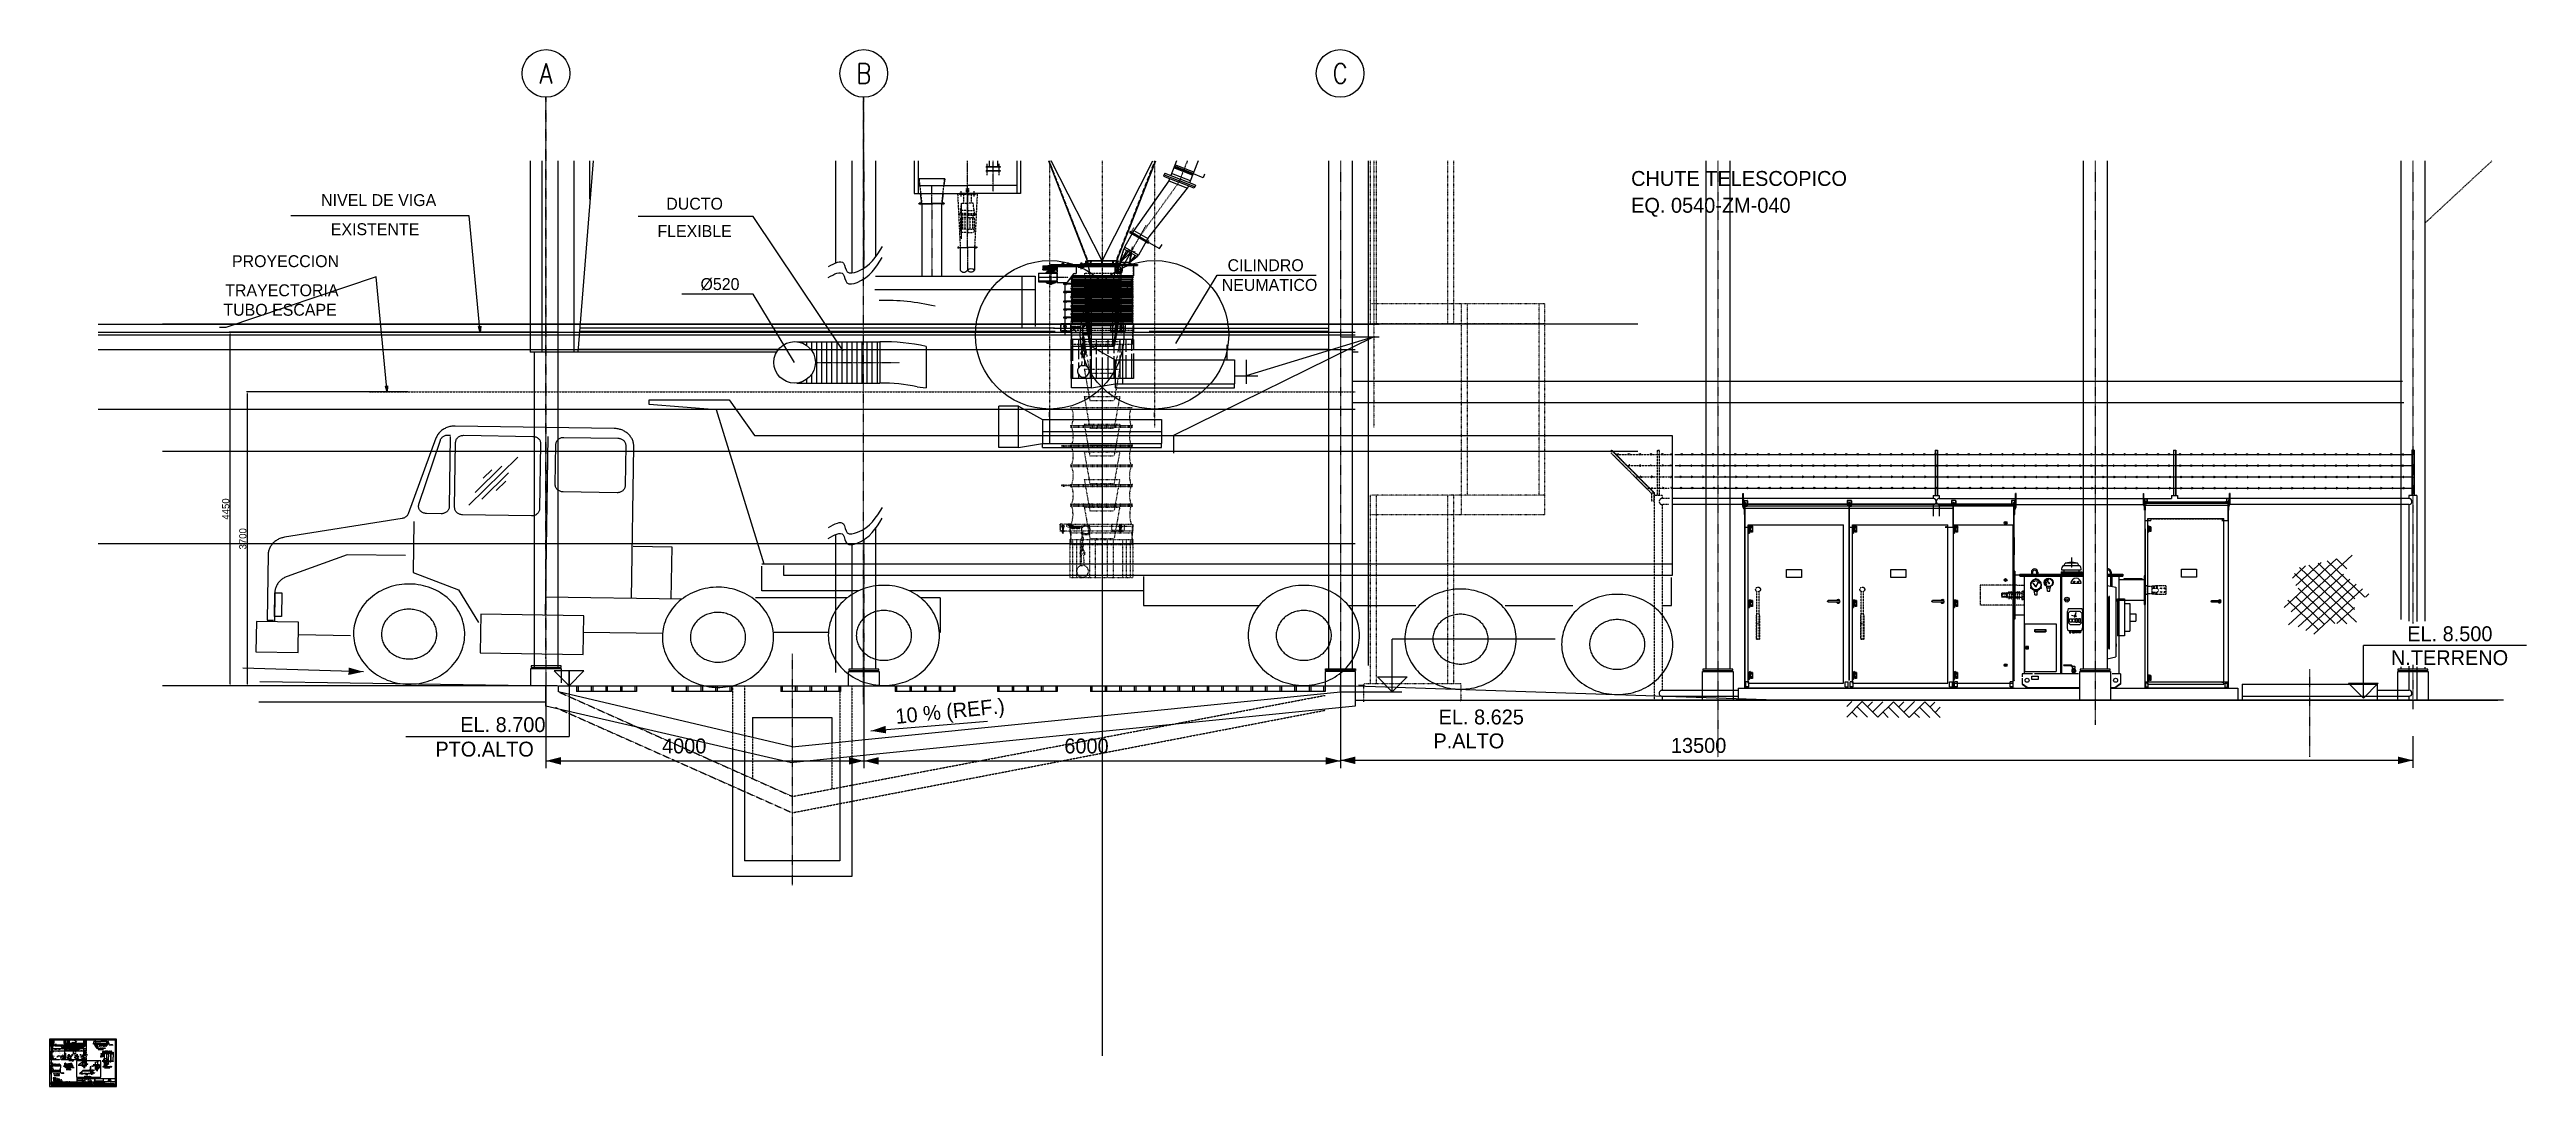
# Paper-space layout 'Layout1' of a CAD drawing. Extents: x 0 to 31178, y 0 to 13046.
# The model-space entities are those that its viewports show. They can reach past a viewport. Long polylines and large blocks are cut down to what shows.
import ezdxf
from ezdxf.enums import TextEntityAlignment as Align

# ---------------------------------------------------------------- set-up
doc = ezdxf.new("R2010")
doc.units = 0
doc.header["$LTSCALE"] = 0.5
doc.header["$MEASUREMENT"] = 0
doc.header["$PDMODE"] = 1
for name, pattern in [('ACAD_ISO04W100', [30, 24, -3, 0, -3]), ('ACAD_ISO07W100', [3, 0, -3]), ('CENTER', [2, 1.25, -0.25, 0.25, -0.25]), ('DASHDOT', [25.4, 12.7, -6.35, 0, -6.35]), ('DASHED', [0.75, 0.5, -0.25]), ('DIVIDE', [31.75, 12.7, -6.35, 0, -6.35, 0, -6.35]), ('HIDDEN', [9.525, 6.35, -3.175]), ('HIDDEN2', [0.1875, 0.125, -0.0625])]:
    doc.linetypes.add(name, pattern=pattern)
for name, color, linetype in [('1', 7, 'Continuous'), ('18', 7, 'Continuous'), ('2', 5, 'Continuous'), ('21', 7, 'Continuous'), ('22', 7, 'Continuous'), ('23', 7, 'Continuous'), ('24', 7, 'Continuous'), ('27', 7, 'Continuous'), ('3', 7, 'Continuous'), ('30', 7, 'Continuous'), ('33', 7, 'Continuous'), ('4', 7, 'Continuous'), ('40', 7, 'Continuous'), ('42', 7, 'Continuous'), ('43', 7, 'Continuous'), ('44', 7, 'Continuous'), ('47', 7, 'Continuous'), ('48', 7, 'Continuous'), ('5', 7, 'Continuous'), ('51', 7, 'Continuous'), ('52', 1, 'Continuous'), ('55', 7, 'Continuous'), ('7', 7, 'Continuous'), ('8', 7, 'Continuous'), ('BCO', 4, 'Continuous'), ('DIM', 1, 'Continuous'), ('DUCTO', 7, 'Continuous'), ('Eje', 1, 'DASHDOT'), ('Formato', 7, 'Continuous'), ('SIMBOLO', 1, 'Continuous'), ('Texto', 2, 'Continuous'), ('TEXTO BRASS', 3, 'Continuous'), ('truck', 7, 'ACAD_ISO07W100'), ('VENTANAS', 7, 'Continuous')]:
    doc.layers.add(name, color=color, linetype=linetype)
doc.layers.get('VENTANAS').off()
doc.styles.add('CBA', font='', dxfattribs={"width": 1.2})
doc.styles.add('FORMATO', font='ROMANS.shx')
doc.styles.add('MSPR_TXT', font='txt.shx', dxfattribs={"width": 0.75})
doc.styles.add('ROMANS', font='ROMANS.shx', dxfattribs={"width": 0.85})
doc.styles.add('ROMANT', font='romant', dxfattribs={"width": 0.7, "height": 8})
doc.styles.get('CBA').set_extended_font_data('Arial', bold=True)
doc.dimstyles.new('BRASS', dxfattribs={"dimtxt": 150, "dimasz": 80, "dimexe": 20, "dimexo": 20, "dimgap": 10, "dimtad": 0, "dimtih": 1, "dimtoh": 1, "dimdec": 0, "dimzin": 4, "dimdsep": 46, "dimtxsty": 'ROMANS', "dimblk": 'PRCLFILL', "dimcen": 0, "dimclrd": 1, "dimclre": 1, "dimclrt": 1, "dimadec": 4, "dimazin": 3, "dimtfac": 1, "dimtdec": 0, "dimtofl": 0, "dimtmove": 0, "dimatfit": 3, "dimldrblk": 'PRCLFILL', "dimfxl": 0, "dimtolj": 1, "dimtzin": 4, "dimarcsym": 0})
doc.dimstyles.new('dimescala 10', dxfattribs={"dimscale": 0, "dimtxt": 25, "dimasz": 20, "dimexe": 5, "dimexo": 5, "dimgap": 5, "dimtad": 0, "dimtih": 1, "dimtoh": 1, "dimdec": 0, "dimlfac": -1, "dimzin": 4, "dimdsep": 46, "dimtxsty": 'ROMANS', "dimblk": 'PRCLFILL', "dimcen": 0, "dimclrd": 1, "dimclre": 1, "dimclrt": 1, "dimadec": 4, "dimazin": 3, "dimtfac": 1, "dimtdec": 0, "dimtofl": 0, "dimtmove": 0, "dimatfit": 3, "dimldrblk": 'PRCLFILL', "dimfxl": 0, "dimtolj": 1, "dimtzin": 4, "dimarcsym": 0})
doc.dimstyles.new('dimescala 10-B', dxfattribs={"dimscale": 0, "dimtxt": 25, "dimasz": 5, "dimexe": 5, "dimexo": 5, "dimgap": 5, "dimtad": 0, "dimtih": 1, "dimtoh": 1, "dimdec": 0, "dimlfac": -1, "dimzin": 4, "dimdsep": 46, "dimtxsty": 'ROMANS', "dimblk": 'DOT', "dimcen": 0, "dimclrd": 1, "dimclre": 1, "dimclrt": 1, "dimadec": 4, "dimazin": 3, "dimtfac": 1, "dimtdec": 0, "dimtofl": 0, "dimtmove": 0, "dimatfit": 3, "dimldrblk": 'PRCLFILL', "dimfxl": 0, "dimtolj": 1, "dimtzin": 4, "dimarcsym": 0})
doc.dimstyles.new('dimescala 25', dxfattribs={"dimscale": 0, "dimtxt": 62.5, "dimasz": 50, "dimexe": 50, "dimexo": 1, "dimgap": 20, "dimtad": 0, "dimtih": 1, "dimtoh": 1, "dimdec": 0, "dimlfac": -1, "dimzin": 4, "dimdsep": 46, "dimtxsty": 'ROMANS', "dimblk": 'PRCLFILL', "dimcen": 0, "dimclrd": 1, "dimclre": 1, "dimclrt": 1, "dimadec": 4, "dimazin": 3, "dimtfac": 1, "dimtdec": 0, "dimtofl": 0, "dimtmove": 0, "dimatfit": 3, "dimldrblk": 'PRCLFILL', "dimfxl": 0, "dimtolj": 1, "dimtzin": 4, "dimarcsym": 0})
doc.dimstyles.new('ISO-25', dxfattribs={"dimtxt": 90, "dimasz": 20, "dimexe": 10, "dimexo": 10, "dimgap": 10, "dimtad": 1, "dimdec": 0, "dimtxsty": 'Standard', "dimcen": 10, "dimadec": 0, "dimazin": 0, "dimtfac": 1, "dimtdec": 0, "dimtmove": 0, "dimatfit": 3, "dimfxl": 0, "dimarcsym": 0})
doc.dimstyles.get("Standard").update_dxf_attribs({"dimtxt": 0.1, "dimasz": 0.1, "dimexe": 0.18, "dimexo": 0.0625, "dimgap": 0.09, "dimtad": 0, "dimtih": 1, "dimtoh": 1, "dimdec": 4, "dimzin": 0, "dimdsep": 46, "dimtxsty": 'Standard', "dimcen": 0.09, "dimadec": 0, "dimazin": 0, "dimtfac": 1, "dimtdec": 4, "dimtofl": 0, "dimtmove": 0, "dimatfit": 3, "dimfxl": 0, "dimtolj": 1, "dimtzin": 0, "dimarcsym": 0})
pattern_1 = [(90, (179711.274, -102338.656), (-63.5, 1e-14), [])]
pattern_2 = [(45, (599723.583, -141279.92), (-44.194174, 44.194174), [])]

# ---------------------------------------------------------------- blocks, each defined once
blk = doc.blocks.new('formato-bcl0206')
at = {"layer": 'Formato', "linetype": 'Continuous'}
h = blk.add_hatch(color=7, dxfattribs=at)
h.paths.add_polyline_path([(753, 94), (743, 82), (748, 84), (752, 82), (756, 84), (767, 78)])
h.paths.add_polyline_path([(755, 78), (748, 83), (740, 78)])
h.paths.add_polyline_path([(756, 83), (753, 81), (758, 78), (764, 78)], flags=17)
at = {"layer": 'Formato'}
for p, q in [((841, 594), (0, 594)), ((0, 594), (0, 0)), ((0, 594), (0, 0)), ((10, 584), (0, 584)), ((10, 502), (0, 502)), ((831, 584), (10, 584)), ((10, 584), (10, 508)), ((20, 508), (10, 508)), ((20, 587), (20, 594)), ((20, 584), (20, 10)), ((101, 587), (101, 594)), ((182, 587), (182, 594)), ((263, 587), (263, 594)), ((344, 587), (344, 594)), ((425, 587), (425, 594)), ((507, 587), (507, 594)), ((588, 587), (588, 594)), ((669, 587), (669, 594)), ((750, 587), (750, 594)), ((831, 587), (831, 594)), ((831, 10), (831, 584)), ((834, 584), (841, 584)), ((834, 502), (841, 502)), ((834, 420), (841, 420)), ((834, 338), (841, 338)), ((841, 0), (841, 594)), ((0, 297), (20, 297)), ((0, 92), (7, 92)), ((10, 10), (0, 10)), ((0, 0), (841, 0)), ((0, 0), (841, 0)), ((20, 58), (572, 58)), ((20, 52), (20, 10)), ((20, 10), (831, 10)), ((20, 10), (198, 10)), ((20, 8), (20, 0)), ((28, 58), (28, 10)), ((28, 52), (192, 52)), ((28, 46), (192, 46)), ((28, 40), (192, 40)), ((28, 34), (192, 34)), ((28, 28), (192, 28)), ((28, 22), (192, 22)), ((28, 16), (192, 16)), ((58, 58), (58, 10)), ((101, 8), (101, 0)), ((182, 8), (182, 0)), ((192, 58), (192, 10)), ((198, 10), (414, 10)), ((200, 58), (200, 10)), ((200, 52), (436, 52)), ((200, 46), (436, 46)), ((200, 40), (436, 40)), ((200, 34), (436, 34)), ((200, 28), (436, 28)), ((200, 22), (436, 22)), ((200, 16), (572, 16)), ((212, 58), (212, 10)), ((230, 58), (230, 10)), ((263, 8), (263, 0)), ((344, 8), (344, 0)), ((831, 95), (346, 95)), ((346, 58), (346, 95)), ((346, 77), (448, 77)), ((364, 58), (364, 10)), ((376, 58), (376, 10)), ((388, 58), (388, 10)), ((400, 58), (400, 10)), ((412, 95), (412, 58)), ((412, 58), (412, 10)), ((424, 58), (424, 10)), ((425, 8), (425, 0)), ((436, 58), (436, 10)), ((448, 58), (448, 95)), ((506, 8), (506, 0)), ((572, 95), (572, 10)), ((572, 10), (572, 95)), ((572, 70), (675, 70)), ((572, 64), (831, 64)), ((572, 58), (675, 58)), ((572, 22), (675, 22)), ((578, 10), (578, 58)), ((578, 52), (675, 52)), ((578, 46), (675, 46)), ((578, 40), (675, 40)), ((578, 34), (675, 34)), ((578, 28), (675, 28)), ((578, 16), (675, 16)), ((587, 8), (587, 0)), ((614, 64), (614, 10)), ((641, 64), (641, 10)), ((668, 8), (668, 0)), ((675, 95), (675, 10)), ((675, 25), (831, 25)), ((697, 25), (697, 10)), ((707, 17), (699, 17)), ((712, 17), (709, 17)), ((714, 22), (714, 19)), ((714, 16), (714, 13)), ((716, 17), (719, 17)), ((720, 10), (720, 25)), ((816, 25), (816, 10)), ((831, 109), (831, 140)), ((834, 256), (841, 256)), ((834, 174), (841, 174)), ((834, 92), (841, 92)), ((834, 10), (841, 10))]:
    blk.add_line(p, q, dxfattribs=at)
at = {"layer": 'Formato', "color": 7}
for p, q in [((748, 83), (740, 78)), ((740, 78), (755, 78)), ((743, 82), (753, 94)), ((748, 84), (743, 82)), ((752, 82), (748, 84)), ((755, 78), (748, 83)), ((756, 84), (752, 82)), ((753, 94), (767, 78)), ((756, 83), (753, 81)), ((758, 78), (753, 81)), ((767, 78), (756, 84)), ((764, 78), (756, 83)), ((758, 78), (764, 78))]:
    blk.add_line(p, q, dxfattribs=at)
at = {"layer": 'Formato'}
blk.add_lwpolyline([(9, 32), (13, 32), (13, 41), (9, 41)], close=True, dxfattribs=at)
blk.add_lwpolyline([(706, 18), (706, 16), (701, 15), (701, 20), (706, 18)], dxfattribs=at)
for radius in [2.86, 0.912]:
    blk.add_circle((714, 17), radius, dxfattribs=at)
at = {"layer": 'Formato', "style": 'FORMATO'}
for s, height, p in [('B', 3, (2, 462)), ('A', 3, (3, 544)), ('1', 3, (61, 589)), ('2', 3, (142, 589)), ('3', 3, (223, 589)), ('4', 3, (304, 589)), ('5', 3, (385, 589)), ('6', 3, (466, 589)), ('7', 3, (547, 589)), ('8', 3, (628, 589)), ('9', 3, (709, 589)), ('10', 3, (791, 589)), ('A', 3, (836, 544)), ('B', 3, (836, 462)), ('C', 3, (836, 380)), ('F', 3, (2, 134)), ('G', 3, (3, 52)), ('1', 3, (61, 5)), ('2', 3, (142, 5)), ('3', 3, (223, 5)), ('4', 3, (304, 5)), ('5', 3, (385, 5)), ('6', 3, (466, 5)), ('7', 3, (547, 5)), ('CALCULO', 2, (585, 55)), ('CONTRATO No', 1.75, (604, 67)), ('8', 3, (628, 5)), ('D', 3, (836, 298)), ('G', 3, (836, 52)), ('E', 3, (836, 216)), ('F', 3, (836, 134))]:
    blk.add_text(s, height=height, dxfattribs=at).set_placement(p, align=Align.MIDDLE)
at = {"layer": 'Formato', "color": 8, "style": 'FORMATO'}
for s, p in [('The entire content of this document is property of MEL, and must be treated', (4, 390)), ('as confidential. This document is confided to the recipient only for this information and', (7, 392)), ('orientation. It may be neither be copied, reproduced or read by any other third party', (11, 391)), ('nor used for any other purpose than designated whitout previous written consent of', (14, 390)), ('MEL. All copies or extracts to be treated in the same manner.', (17, 380))]:
    blk.add_text(s, height=1.7, rotation=90, dxfattribs=at).set_placement(p, align=Align.MIDDLE)
at = {"layer": 'Formato', "style": 'FORMATO'}
for s, height, rotation, p in [('PLANO No.', 2.5, 90, (12, 509)), ('CADD', 2, 90, (11, 33)), ('ENGINEERING', 1.75, 90, (15, 28)), ('A1 = 841 x 594', 1.75, 90, (18, 26)), ('REFERENCIAS', 3, 90, (24, 20)), ('REVISIONES', 3, 90, (196, 22)), ('F4-SC-21', 2.34, 360, (616, 67))]:
    blk.add_text(s, height=height, rotation=rotation, dxfattribs=at).set_placement(p, align=Align.MIDDLE_LEFT)
at = {"layer": 'Formato', "color": 8, "style": 'FORMATO'}
for s, p in [('Todo el contenido de este documento es propiedad de MEL, y debe ser', (4, 263)), ('tratado confidencialmente. Este documento es confiado a quien lo recibe solamente', (7, 263)), ('para su informacion y orientacion. No puede ser copiado, reproducido, leido por terceros', (11, 263)), ('ni usado para otro proposito que el indicado sin la aprobacion escrita de MEL.', (14, 263)), ('Todas las copias o extractos deben ser tratados en igual forma.', (17, 263))]:
    blk.add_text(s, height=1.7, rotation=90, dxfattribs=at).set_placement(p, align=Align.RIGHT)
at = {"layer": 'Formato', "style": 'FORMATO'}
for s, height, width, p in [('No.  DE PLANO', 2.5, 0.799492, (30, 13)), ('DIB.', 2.5, 0.699239, (367, 13)), ('REVIS.', 2.5, 0.699239, (377, 13)), ('J. DISC.', 2.5, 0.545685, (389, 13)), ('G. DISC.', 2.5, 0.532995, (401, 13)), ('J. PROY.', 2.5, 0.527919, (413, 13)), ('CLIENTE', 2.5, 0.61802, (425, 13)), ('ESTE PLANO FUE ELABORADO POR :', 3.3, 0.85, (449, 91))]:
    blk.add_text(s, height=height, dxfattribs=dict(at, width=width)).set_placement(p, align=Align.MIDDLE_LEFT)
for s, height, p in [('DESCRIPCION', 2.5, (115, 13)), ('No.', 2.5, (204, 13)), ('FECHA', 2.5, (216, 13)), ('DESCRIPCION', 2.5, (278, 13)), ('PROYECTO/DIBUJO', 2, (579, 49)), ('REVISO', 2, (579, 43)), ('JEFE DISCIPLINA', 2, (578, 36)), ('GERENTE DISCIPLINA', 2, (579, 30)), ('ING.J. DE PROYECTO', 2, (579, 24)), ('APROBO', 2, (579, 19)), ('APROBO', 2, (579, 13)), ('NOMBRE', 2.5, (620, 61)), ('FIRMA Y FECHA', 2.5, (642, 61)), ('TIME STAMP', 1.66, (674, 7)), ('ESCALA', 2.5, (676, 21)), ('DESCRIPCION', 2.5, (678, 45)), ('PLANO No.', 2.5, (722, 22)), ('REV.', 2.5, (819, 22))]:
    blk.add_text(s, height=height, dxfattribs=at).set_placement(p, align=Align.MIDDLE_LEFT)
at = {"layer": 'Formato'}
for s, height, style, width, p in [('PLANO NO VALIDO SIN FIRMA EN LA ULTIMA REVISION', 1.75, 'FORMATO', 0.857143, (201, 59)), ('CONTROL DE CALIDAD', 1.75, 'FORMATO', 0.857143, (348, 92)), ('CONTROL DE DOCUMENTOS', 1.75, 'FORMATO', 0.857143, (348, 73)), ('TIMBRE Y FIRMA', 1.75, 'FORMATO', 0.857143, (421, 60)), ('FIRMA', 1.75, 'FORMATO', 0.857143, (428, 78)), ('BRASS CHILE LTDA.', 5, 'CBA', 1.2, (469, 78))]:
    blk.add_text(s, height=height, dxfattribs=dict(at, style=style, width=width)).set_placement(p)
at = {"layer": 'Formato', "style": 'FORMATO', "width": 0.92}
for s, p in [('Ofic. 21, Las Condes, Santiago', (508, 68)), ('Av. El Bosque Norte # 0140', (508, 72)), ('F.: 2315521 - 2339738', (508, 64)), ('  -  FAX: 2330392', (508, 60))]:
    blk.add_text(s, height=2.24, dxfattribs=at).set_placement(p, align=Align.CENTER)
at = {"layer": 'Formato'}
for s, height, style, p in [('NOTAS', 2, 'FORMATO', (505, 12)), ('MINERA ESCONDIDA LTDA.', 3.12, 'ROMANT', (755, 66)), ('ESCONDIDA', 2.4, 'ROMANT', (755, 73))]:
    blk.add_text(s, height=height, dxfattribs=dict(at, style=style)).set_placement(p, align=Align.CENTER)
at = {"layer": 'Formato', "style": 'FORMATO'}
for s, width, p in [('BCL', 0.499471, (575, 40)), ('CLIENTE', 0.500529, (575, 16))]:
    blk.add_text(s, height=3, rotation=90, dxfattribs=dict(at, width=width)).set_placement(p, align=Align.MIDDLE)
at = {"layer": 'Formato', "style": 'CBA'}
for s, height, width, p in [('MODIFICACION AL CARGADOR DE CAMIONES EN COLOSO', 3.8, 0.8, (754, 52)), ('PROYECTO ESCONDIDA - EXPANSION FASE IV', 4.2, 0.85, (754, 60))]:
    blk.add_text(s, height=height, dxfattribs=dict(at, width=width)).set_placement(p, align=Align.MIDDLE)
at = {"layer": 'Formato', "style": 'FORMATO'}
blk.add_attdef('PLN%%D', text='', height=2.5, rotation=90, dxfattribs=at).set_placement((15, 557), align=Align.MIDDLE)
for tag, height, p in [('N%%DPLANO', 1.6, (41, 54)), ('N%%DPLANO', 1.6, (41, 48)), ('N%%DPLANO', 1.6, (41, 42)), ('N%%DPLANO', 1.6, (41, 36)), ('N%%DPLANO', 1.6, (41, 30)), ('N%%DPLANO', 1.6, (41, 24)), ('N%%DPLANO', 1.6, (41, 18)), ('N%%D', 2, (207, 54)), ('N%%D', 2, (207, 48)), ('N%%D', 2, (207, 42)), ('N%%D', 2, (207, 36)), ('N%%D', 2, (207, 30)), ('N%%D', 2, (207, 24)), ('N%%D', 2, (207, 18)), ('ESCALA', 2.5, (686, 15)), ('REVISION', 2.5, (823, 15))]:
    blk.add_attdef(tag, text='', height=height, dxfattribs=at).set_placement(p, align=Align.CENTER)
at = {"layer": 'Formato', "style": 'FORMATO', "width": 0.95}
for tag, p in [('DESCRIPCION', (63, 54)), ('DESCRIPCION', (63, 48)), ('DESCRIPCION', (63, 42)), ('DESCRIPCION', (63, 36)), ('DESCRIPCION', (63, 30)), ('DESCRIPCION', (63, 24)), ('DESCRIPCION', (63, 18)), ('FECHA', (213, 54)), ('FECHA', (213, 48)), ('FECHA', (213, 42)), ('FECHA', (213, 36)), ('FECHA', (213, 30)), ('FECHA', (213, 24)), ('FECHA', (213, 18)), ('DESCRIPCION', (232, 54)), ('DESCRIPCION', (232, 48)), ('DESCRIPCION', (232, 42)), ('DESCRIPCION', (232, 36)), ('DESCRIPCION', (232, 30)), ('DESCRIPCION', (232, 24)), ('DESCRIPCION', (232, 18)), ('DIB.', (366, 54)), ('DIB.', (366, 48)), ('DIB.', (366, 42)), ('DIB.', (366, 36)), ('DIB.', (366, 30)), ('DIB.', (366, 24)), ('DIB.', (366, 18)), ('REVIS.', (378, 54)), ('REVIS.', (378, 48)), ('REVIS.', (378, 42)), ('REVIS.', (378, 36)), ('REVIS.', (378, 30)), ('REVIS.', (378, 24)), ('REVIS.', (378, 18)), ('J.DISC.', (389, 54)), ('J.DISC.', (389, 48)), ('J.DISC.', (389, 42)), ('J.DISC.', (389, 36)), ('J.DISC.', (389, 30)), ('J.DISC.', (389, 24)), ('J.DISC.', (389, 18)), ('G.DISC.', (401, 54)), ('G.DISC.', (401, 48)), ('G.DISC.', (401, 42)), ('G.DISC.', (401, 36)), ('G.DISC.', (401, 30)), ('G.DISC.', (401, 24)), ('G.DISC.', (401, 18)), ('J.PROY.', (413, 54)), ('J.PROY.', (413, 48)), ('J.PROY.', (413, 42)), ('J.PROY.', (413, 36)), ('J.PROY.', (413, 30)), ('J.PROY.', (413, 24)), ('J.PROY.', (413, 18)), ('CLIENTE', (424, 54)), ('CLIENTE', (424, 48)), ('CLIENTE', (424, 42)), ('CLIENTE', (424, 36)), ('CLIENTE', (424, 30)), ('CLIENTE', (424, 24)), ('CLIENTE', (424, 18)), ('NOMBRE', (616, 54)), ('NOMBRE', (616, 48)), ('NOMBRE', (616, 42)), ('NOMBRE', (616, 36)), ('NOMBRE', (616, 30)), ('NOMBRE', (616, 24)), ('NOMBRE', (616, 18)), ('NOMBRE', (616, 12))]:
    blk.add_attdef(tag, p, '', height=2, dxfattribs=at)
for p in [(670, 54), (670, 48), (670, 42), (670, 36), (670, 30), (670, 24), (670, 18), (670, 12)]:
    blk.add_attdef('FECHA', text='', height=2, dxfattribs=at).set_placement(p, align=Align.RIGHT)
at = {"layer": 'Formato', "style": 'ROMANT', "width": 0.7}
for tag, p in [('LINEA1', (753, 39)), ('LINEA2', (753, 33)), ('LINEA3', (753, 26))]:
    blk.add_attdef(tag, text='', height=3.9, dxfattribs=at).set_placement(p, align=Align.CENTER)
at = {"layer": 'Formato', "style": 'FORMATO', "width": 0.95}
blk.add_attdef('PLN%%D', text='', height=4.1, dxfattribs=at).set_placement((769, 15), align=Align.MIDDLE)
at = {"layer": 'Formato', "style": 'FORMATO'}
blk.add_attdef('ARCHIVO-ELECTRONICO', text='', height=2.5, dxfattribs=at).set_placement((831, 4), align=Align.RIGHT)
blk = doc.blocks.new('*O7237')
at = {"layer": '1', "color": 3, "linetype": 'HIDDEN'}
for p, q in [((3.625, 151.5, 3935218.8), (-16.525, 131.475, 3935218.8)), ((-16.5, 151.5, 3935218.8), (3.6, 131.475, 3935218.8)), ((-5.05, -10.075, 3935218.8), (15.075, 9.925, 3935218.8)), ((15.05, -10.1, 3935218.8), (-5.05, 9.9, 3935218.8)), ((16.5, -151.525, 3935218.8), (-3.6, -131.5, 3935218.8)), ((-3.6, -151.5, 3935218.8), (16.525, -131.5, 3935218.8))]:
    blk.add_line(p, q, dxfattribs=at)
blk = doc.blocks.new('*O7136')
at = {"layer": '1', "color": 3, "linetype": 'Continuous'}
for p, q in [((-16.5, 151.525, 3935218.8), (3.625, 131.5, 3935218.8)), ((3.625, 151.525, 3935218.8), (-16.5, 131.5, 3935218.8)), ((-5.05, -10.05, 3935218.8), (15.075, 9.95, 3935218.8)), ((15.075, -10.075, 3935218.8), (-5.025, 9.925, 3935218.8)), ((-3.6, -151.475, 3935218.8), (16.525, -131.475, 3935218.8)), ((16.525, -151.5, 3935218.8), (-3.6, -131.5, 3935218.8))]:
    blk.add_line(p, q, dxfattribs=at)
blk = doc.blocks.new('*O7035')
at = {"layer": '1', "color": 3, "linetype": 'Continuous'}
for p, q in [((3.625, 151.5, 3935218.8), (-16.525, 131.5, 3935218.8)), ((-16.5, 151.525, 3935218.8), (3.6, 131.475, 3935218.8)), ((15.05, -10.1, 3935218.8), (-5.05, 9.925, 3935218.8)), ((-5.05, -10.075, 3935218.8), (15.075, 9.925, 3935218.8)), ((16.5, -151.525, 3935218.8), (-3.6, -131.5, 3935218.8)), ((-3.6, -151.5, 3935218.8), (16.525, -131.5, 3935218.8))]:
    blk.add_line(p, q, dxfattribs=at)
blk = doc.blocks.new('*O6934')
at = {"layer": '1', "color": 3, "linetype": 'Continuous'}
for p, q in [((3.625, 151.525, 3935218.8), (-16.525, 131.5, 3935218.8)), ((-16.5, 151.525, 3935218.8), (3.625, 131.5, 3935218.8)), ((-5.05, -10.05, 3935218.8), (15.075, 9.95, 3935218.8)), ((15.075, -10.075, 3935218.8), (-5.05, 9.925, 3935218.8)), ((-3.6, -151.475, 3935218.8), (16.525, -131.475, 3935218.8)), ((16.5, -151.5, 3935218.8), (-3.6, -131.5, 3935218.8))]:
    blk.add_line(p, q, dxfattribs=at)
blk = doc.blocks.new('*O6833')
at = {"layer": '1', "color": 3, "linetype": 'Continuous'}
for p, q in [((-16.5, 151.525, 3935218.8), (3.625, 131.5, 3935218.8)), ((3.625, 151.525, 3935218.8), (-16.5, 131.5, 3935218.8)), ((-5.05, -10.05, 3935218.8), (15.075, 9.95, 3935218.8)), ((15.075, -10.075, 3935218.8), (-5.05, 9.925, 3935218.8)), ((-3.6, -151.475, 3935218.8), (16.525, -131.475, 3935218.8)), ((16.525, -151.5, 3935218.8), (-3.6, -131.5, 3935218.8))]:
    blk.add_line(p, q, dxfattribs=at)
blk = doc.blocks.new('*O6732')
at = {"layer": '1', "color": 3, "linetype": 'HIDDEN'}
for p, q in [((-10.075, 10.025, 3935218.8), (10.025, -10, 3935218.8)), ((10.05, 10, 3935218.8), (-10.075, -10, 3935218.8))]:
    blk.add_line(p, q, dxfattribs=at)
blk = doc.blocks.new('*O6631')
at = {"layer": '1', "color": 3, "linetype": 'Continuous'}
for p, q in [((10.075, 10, 3935218.8), (-10.075, -10.025, 3935218.8)), ((-10.05, 10, 3935218.8), (10.05, -10, 3935218.8))]:
    blk.add_line(p, q, dxfattribs=at)
blk = doc.blocks.new('*O6530')
at = {"layer": '1', "color": 3, "linetype": 'Continuous'}
for p, q in [((-10.075, 10, 3935218.8), (10.05, -10, 3935218.8)), ((10.075, 10, 3935218.8), (-10.075, -10.025, 3935218.8))]:
    blk.add_line(p, q, dxfattribs=at)
blk = doc.blocks.new('*O6429')
at = {"layer": '1', "color": 3, "linetype": 'Continuous'}
for p, q in [((-10.075, 10, 3935218.8), (10.05, -10, 3935218.8)), ((10.05, 10, 3935218.8), (-10.075, -10, 3935218.8))]:
    blk.add_line(p, q, dxfattribs=at)
blk = doc.blocks.new('*O6328')
at = {"layer": '1', "color": 3, "linetype": 'Continuous'}
for p, q in [((-10.075, 10, 3935218.8), (10.05, -10, 3935218.8)), ((10.075, 10, 3935218.8), (-10.075, -10, 3935218.8))]:
    blk.add_line(p, q, dxfattribs=at)
blk = doc.blocks.new('M5')
at = {"layer": '44', "color": 3, "linetype": 'Continuous'}
for p, q in [((0, 1.4875), (15.675, 1.4875)), ((0, 1.4875), (0, 0)), ((15.675, 0), (0, 0)), ((0.3875, 1.4875), (0.3875, 0)), ((3.8375, 1.4875), (3.8375, 0)), ((4.225, 1.4875), (4.225, 0)), ((7.6625, 1.4875), (7.6625, 0)), ((8.05, 1.4875), (8.05, 0)), ((11.5, 1.4875), (11.5, 0)), ((11.9, 1.4875), (11.9, 0)), ((15.2875, 1.4875), (15.2875, 0)), ((15.675, 1.4875), (15.675, 0))]:
    blk.add_line(p, q, dxfattribs=at)
blk = doc.blocks.new('017')
at = {"layer": '55', "color": 7, "linetype": 'Continuous'}
for p, q in [((0, 2.5), (0, 8.8375)), ((27.3625, 8.8375), (0, 8.8375)), ((0, 0), (-2.5, 2.5)), ((-2.5, 2.5), (0, 2.5))]:
    blk.add_line(p, q, dxfattribs=at)
for points in [[(0, 0), (0, 2.5), (2.5, 2.5), (0, 0)], [(0, 2.5), (2.5, 2.5), (0, 0), (0, 2.5)]]:
    blk.add_lwpolyline(points, close=True, dxfattribs=at)
for tag in ['TAG00', 'TAG10']:
    blk.add_attdef(tag, text='', height=2.5, dxfattribs=at).set_placement((0, 0), align=Align.MIDDLE)
blk = doc.blocks.new('TER')
at = {"layer": '40', "color": 5, "linetype": 'Continuous'}
for p, q in [((-2.6125, -0.85), (-1.75, 0)), ((-2.6125, -2.6125), (0, 0)), ((2.6375, -2.6375), (0, 0)), ((6.9875, -1.775), (8.775, 0)), ((-0.875, -2.625), (-1.75, -1.75)), ((0.875, -2.6375), (-0.875, -0.875)), ((0.875, -0.875), (1.725, -0.025)), ((1.75, -1.75), (3.475, -0.025)), ((2.6375, -2.6375), (5.2375, -0.025)), ((4.3625, -2.6625), (3.4875, -1.775)), ((6.1125, -2.6625), (4.3625, -0.9)), ((7.875, -2.6625), (5.2375, -0.025)), ((6.1125, -0.9), (6.9625, -0.05)), ((7.875, -2.6625), (10.475, -0.0625)), ((9.6, -2.6875), (8.7125, -1.8125)), ((11.35, -2.6875), (9.5875, -0.9375)), ((13.1, -2.6875), (10.475, -0.0625)), ((11.35, -0.9375), (12.2, -0.0875)), ((12.225, -1.8125), (13.1, -0.9375))]:
    blk.add_line(p, q, dxfattribs=at)
blk = doc.blocks.new('PRCLFILL')
at = {"ltscale": 20}
for p, q in [((-1, 0.17), (0, 0)), ((-1, -0.17), (-1, 0.17)), ((0, 0), (-1, -0.17))]:
    blk.add_line(p, q, dxfattribs=at)
at = {"color": 0, "ltscale": 20}
for p, q in [((-1, 0.15), (-0.87, 0.15)), ((-1, 0.1), (-0.57, 0.1)), ((-1, 0.05), (-0.27, 0.05)), ((-1, 0), (-0.03, 0)), ((-1, -0.05), (-0.33, -0.05)), ((-1, -0.1), (-0.63, -0.1)), ((-1, -0.15), (-0.93, -0.15))]:
    blk.add_line(p, q, dxfattribs=at)
blk = doc.blocks.new('A$C539')
at = {"layer": '27', "color": 6, "linetype": 'HIDDEN'}
for p, q in [((0, 2000.0625), (2249.0625, 2000.0625)), ((0, 2000.0625), (352.925, 0)), ((2249.0625, 2000.0625), (1896.1375, 0)), ((352.925, 0), (1896.1375, 0))]:
    blk.add_line(p, q, dxfattribs=at)
blk = doc.blocks.new('*D38')
at = {"layer": 'BCO', "color": 0, "lineweight": -2}
for p, q in [((4508, 8740), (2478, 8740)), ((2488, 8720), (2488, 5060)), ((4508, 5040), (2478, 5040))]:
    blk.add_line(p, q, dxfattribs=at)
at = {"layer": 'BCO', "color": 0}
for points in [[(2485, 8720), (2492, 8720), (2488, 8740)], [(2485, 5060), (2492, 5060), (2488, 5040)]]:
    blk.add_solid(points, dxfattribs=at)
at = {"layer": 'Defpoints', "color": 0}
for p in [(4518, 8740), (2488, 5040), (4518, 5040)]:
    blk.add_point(p, dxfattribs=at)
at = {"layer": 'BCO', "color": 0, "insert": (2433, 6890), "char_height": 90, "attachment_point": 5, "rotation": 90}
blk.add_mtext('3700', dxfattribs=at)
blk = doc.blocks.new('*D39')
at = {"layer": 'BCO', "color": 0, "lineweight": -2}
for p, q in [((6395, 9490), (2263, 9490)), ((2273, 5060), (2273, 9470)), ((6395, 5040), (2263, 5040))]:
    blk.add_line(p, q, dxfattribs=at)
at = {"layer": 'BCO', "color": 0}
for points in [[(2270, 9470), (2276, 9470), (2273, 9490)], [(2270, 5060), (2276, 5060), (2273, 5040)]]:
    blk.add_solid(points, dxfattribs=at)
at = {"layer": 'Defpoints', "color": 0}
for p in [(2273, 9490), (6405, 9490), (6405, 5040)]:
    blk.add_point(p, dxfattribs=at)
at = {"layer": 'BCO', "color": 0, "insert": (2218, 7265), "char_height": 90, "attachment_point": 5, "rotation": 90}
blk.add_mtext('4450', dxfattribs=at)
blk = doc.blocks.new('57')
at = {"color": 4}
for p, q in [((-29, -5), (9, -5)), ((-27, -4), (30, -4)), ((25, -5), (33, -5))]:
    blk.add_line(p, q, dxfattribs=at)
for start, end in [(350.6519, 184.5408), (184.5408, 0), (350.2627, 350.6519)]:
    blk.add_arc((17, -4), 7.92, start, end, dxfattribs=at)
at = {"color": 4, "style": 'ROMANS', "oblique": 10}
blk.add_text('SECCION', height=4.5, dxfattribs=at).set_placement((3, -3), align=Align.RIGHT)
for tag, p in [('A', (17, -1)), ('-', (17, -8))]:
    blk.add_attdef(tag, text='', height=4.5, dxfattribs=at).set_placement(p, align=Align.MIDDLE)
blk = doc.blocks.new('*D10')
at = {"layer": 'BCO', "color": 1, "linetype": 'Continuous', "lineweight": -2}
for p, q in [((42248, -51483), (42228, -51483)), ((42268, -51414), (42268, -51488)), ((42318, -51414), (42318, -51488)), ((42338, -51483), (42358, -51483))]:
    blk.add_line(p, q, dxfattribs=at)
at = {"layer": 'Defpoints', "color": 0, "linetype": 'Continuous'}
for p in [(42268, -51409), (42268, -51483), (42318, -51409)]:
    blk.add_point(p, dxfattribs=at)
at = {"layer": 'BCO', "color": 1, "linetype": 'Continuous', "lineweight": -2, "xscale": 20, "yscale": 20, "zscale": 20}
blk.add_blockref('PRCLFILL', (42268, -51483), dxfattribs=at)
at = {"layer": 'BCO', "color": 1, "linetype": 'Continuous', "lineweight": -2, "xscale": 20, "yscale": 20, "zscale": 20, "rotation": 180}
blk.add_blockref('PRCLFILL', (42318, -51483), dxfattribs=at)
at = {"layer": 'BCO', "color": 1, "linetype": 'Continuous', "insert": (42293, -51483), "char_height": 25, "attachment_point": 5, "style": 'ROMANS'}
blk.add_mtext('\\A1;50', dxfattribs=at)
blk = doc.blocks.new('*D11')
at = {"layer": 'BCO', "color": 1, "linetype": 'Continuous', "lineweight": -2}
for p, q in [((42398, -51464), (42378, -51464)), ((42418, -51414), (42418, -51469)), ((42468, -51414), (42468, -51469)), ((42488, -51464), (42508, -51464))]:
    blk.add_line(p, q, dxfattribs=at)
at = {"layer": 'Defpoints', "color": 0, "linetype": 'Continuous'}
for p in [(42418, -51409), (42468, -51409), (42468, -51464)]:
    blk.add_point(p, dxfattribs=at)
at = {"layer": 'BCO', "color": 1, "linetype": 'Continuous', "lineweight": -2, "xscale": 20, "yscale": 20, "zscale": 20}
blk.add_blockref('PRCLFILL', (42418, -51464), dxfattribs=at)
at = {"layer": 'BCO', "color": 1, "linetype": 'Continuous', "lineweight": -2, "xscale": 20, "yscale": 20, "zscale": 20, "rotation": 180}
blk.add_blockref('PRCLFILL', (42468, -51464), dxfattribs=at)
at = {"layer": 'BCO', "color": 1, "linetype": 'Continuous', "insert": (42441, -51464), "char_height": 25, "attachment_point": 5, "style": 'ROMANS'}
blk.add_mtext('\\A1;50', dxfattribs=at)
blk = doc.blocks.new('VV')
at = {"layer": 'BCO', "color": 7, "linetype": 'Continuous'}
for p, q in [((-80, -45), (-80, 0)), ((0, -45), (0, 0)), ((-173, -45), (92, -45)), ((-173, -45), (-173, -90)), ((-173, -1110), (92, -1110)), ((-173, -1110), (-173, -1155)), ((-173, -1155), (92, -1155)), ((-173, -90), (92, -90)), ((-123, -90), (-123, -108)), ((-123, -108), (-88, -108)), ((-123, -1092), (-88, -1092)), ((-123, -1110), (-123, -1092)), ((-55, -96), (-88, -108)), ((-55, -1104), (-88, -1092)), ((-80, 0), (0, 0)), ((-80, -1155), (-80, -1200)), ((-80, -1200), (0, -1200)), ((-72, -45), (-72, -13)), ((-72, -1155), (-72, -1187)), ((-67, -8), (-13, -8)), ((-67, -1192), (-13, -1192)), ((-65, -164), (-65, -1036)), ((-65, -1098), (-65, -1102)), ((-63, -1200), (-18, -1200)), ((-63, 0), (-18, 0)), ((-24, -96), (8, -108)), ((-24, -1104), (8, -1092)), ((-15, -164), (-15, -1036)), ((-15, -1098), (-15, -1102)), ((-8, -45), (-8, -13)), ((-8, -1155), (-8, -1187)), ((0, -1200), (0, -1155)), ((0, -1155), (0, -1200)), ((8, -108), (42, -108)), ((8, -1092), (42, -1092)), ((42, -90), (42, -108)), ((42, -1110), (42, -1092)), ((92, -45), (92, -90)), ((92, -1110), (92, -1155))]:
    blk.add_line(p, q, dxfattribs=at)
at = {"layer": 'BCO', "color": 1, "linetype": 'CENTER'}
for p, q in [((-40, 60), (-40, -1247)), ((-164, -133), (144, -133)), ((-63, 0), (-18, 0)), ((-63, -1200), (-18, -1200))]:
    blk.add_line(p, q, dxfattribs=at)
at = {"layer": 'BCO', "color": 7, "linetype": 'Continuous'}
for centre, radius in [((-40, -133), 40.1), ((-40, -1067), 40.1), ((-40, -133), 28.9), ((-40, -1067), 28.9), ((-40, -133), 24), ((-40, -1067), 24), ((-40, -133), 14.7), ((-40, -1067), 14.7), ((-40, -133), 11.3), ((-40, -1067), 11.3)]:
    blk.add_circle(centre, radius, dxfattribs=at)
for centre, radius, start, end in [((-88, -118), 10, 342.09828, 90), ((-88, -1082), 10, 270, 17.90172), ((-67, -13), 5, 90, 180), ((-67, -1187), 5, 180, 270), ((-13, -13), 5, 0, 90), ((-13, -1187), 5, 270, 0), ((8, -118), 10, 90, 197.90172), ((8, -1082), 10, 162.09828, 270)]:
    blk.add_arc(centre, radius, start, end, dxfattribs=at)
blk = doc.blocks.new('SS')
at = {"color": 8, "linetype": 'HIDDEN'}
for p, q in [((41, 140), (41, 120)), ((59, 140), (59, 120)), ((151, 140), (151, 120)), ((169, 140), (169, 120))]:
    blk.add_line(p, q, dxfattribs=at)
at = {"color": 1, "linetype": 'ACAD_ISO04W100'}
for p, q in [((50, 140), (50, 95)), ((160, 140), (160, 94))]:
    blk.add_line(p, q, dxfattribs=at)
blk.add_arc((0, 0), 24.3, 265.22737, 118.4654)
at = {"layer": 'DIM', "color": 4}
for p, q in [((28, 120), (-12, 21)), ((182, 120), (14, -20)), ((182, 140), (28, 140)), ((182, 120), (28, 120)), ((160, 140), (50, 140))]:
    blk.add_line(p, q, dxfattribs=at)
for points in [[(28, 120), (28, 140)], [(182, 120), (182, 140)]]:
    blk.add_lwpolyline(points, dxfattribs=at)
blk = doc.blocks.new('*D24')
at = {"layer": 'BCO', "color": 0, "linetype": 'HIDDEN', "lineweight": -2}
blk.add_arc((-47078, -33474), 1235, 197.91195, 205.07221, dxfattribs=at)
at = {"layer": 'BCO', "color": 0, "linetype": 'HIDDEN'}
for points in [[(-48256, -33855), (-48250, -33853), (-48259, -33835)], [(-48193, -33996), (-48199, -33999), (-48188, -34015)]]:
    blk.add_solid(points, dxfattribs=at)
at = {"layer": 'Defpoints', "color": 0, "linetype": 'HIDDEN'}
for p in [(-48682, -33964), (-48680, -34255), (-48238, -33896), (-47092, -33481), (-47078, -33474)]:
    blk.add_point(p, dxfattribs=at)
at = {"layer": 'BCO', "color": 0, "linetype": 'HIDDEN', "insert": (-48176, -33906), "char_height": 90, "attachment_point": 5, "rotation": 291.49208}
blk.add_mtext('9°', dxfattribs=at)
blk = doc.blocks.new('*D25')
at = {"layer": 'BCO', "color": 1, "linetype": 'Continuous', "lineweight": -2}
for p, q in [((41968, -49850), (41968, -49709)), ((41988, -49714), (42236, -49714)), ((42548, -49714), (42299, -49714)), ((42568, -49850), (42568, -49709))]:
    blk.add_line(p, q, dxfattribs=at)
at = {"layer": 'Defpoints', "color": 0, "linetype": 'Continuous'}
for p in [(41968, -49855), (42568, -49714), (42568, -49855)]:
    blk.add_point(p, dxfattribs=at)
at = {"layer": 'BCO', "color": 1, "linetype": 'Continuous', "lineweight": -2, "xscale": 20, "yscale": 20, "zscale": 20, "rotation": 180}
blk.add_blockref('PRCLFILL', (41968, -49714), dxfattribs=at)
at = {"layer": 'BCO', "color": 1, "linetype": 'Continuous', "lineweight": -2, "xscale": 20, "yscale": 20, "zscale": 20}
blk.add_blockref('PRCLFILL', (42568, -49714), dxfattribs=at)
at = {"layer": 'BCO', "color": 1, "linetype": 'Continuous', "insert": (42268, -49714), "char_height": 25, "attachment_point": 5, "style": 'ROMANS'}
blk.add_mtext('\\A1;600', dxfattribs=at)
blk = doc.blocks.new('*D26')
at = {"layer": 'BCO', "color": 1, "linetype": 'Continuous', "lineweight": -2}
for p, q in [((42573, -49855), (42639, -49855)), ((42634, -49875), (42634, -50438)), ((42573, -51055), (42639, -51055)), ((42634, -51035), (42634, -50473))]:
    blk.add_line(p, q, dxfattribs=at)
at = {"layer": 'Defpoints', "color": 0, "linetype": 'Continuous'}
for p in [(42568, -49855), (42568, -51055), (42634, -51055)]:
    blk.add_point(p, dxfattribs=at)
at = {"layer": 'BCO', "color": 1, "linetype": 'Continuous', "lineweight": -2, "xscale": 20, "yscale": 20, "zscale": 20}
for p, rotation in [((42634, -49855), 90), ((42634, -51055), 270)]:
    blk.add_blockref('PRCLFILL', p, dxfattribs=dict(at, rotation=rotation))
at = {"layer": 'BCO', "color": 1, "linetype": 'Continuous', "insert": (42634, -50455), "char_height": 25, "attachment_point": 5, "style": 'ROMANS'}
blk.add_mtext('\\A1;1200', dxfattribs=at)
blk = doc.blocks.new('*D27')
at = {"layer": 'BCO', "color": 1, "linetype": 'Continuous', "lineweight": -2}
for p, q in [((42779, -49895), (42779, -49712)), ((42799, -49717), (42879, -49717)), ((43024, -49717), (42944, -49717)), ((43044, -49895), (43044, -49712))]:
    blk.add_line(p, q, dxfattribs=at)
at = {"layer": 'Defpoints', "color": 0, "linetype": 'Continuous'}
for p in [(43044, -49717), (42779, -49900), (43044, -49900)]:
    blk.add_point(p, dxfattribs=at)
at = {"layer": 'BCO', "color": 1, "linetype": 'Continuous', "lineweight": -2, "xscale": 20, "yscale": 20, "zscale": 20, "rotation": 180}
blk.add_blockref('PRCLFILL', (42779, -49717), dxfattribs=at)
at = {"layer": 'BCO', "color": 1, "linetype": 'Continuous', "lineweight": -2, "xscale": 20, "yscale": 20, "zscale": 20}
blk.add_blockref('PRCLFILL', (43044, -49717), dxfattribs=at)
at = {"layer": 'BCO', "color": 1, "linetype": 'Continuous', "insert": (42911, -49717), "char_height": 25, "attachment_point": 5, "style": 'ROMANS'}
blk.add_mtext('\\A1;265', dxfattribs=at)
blk = doc.blocks.new('*D40')
at = {"layer": 'BCO', "color": 1, "linetype": 'Continuous', "lineweight": -2}
for p, q in [((38573, -50594), (38573, -49906)), ((38623, -49956), (39462, -49956)), ((40453, -49956), (39681, -49956)), ((40503, -50594), (40503, -49906))]:
    blk.add_line(p, q, dxfattribs=at)
at = {"layer": 'Defpoints', "color": 0, "linetype": 'Continuous'}
for p in [(38573, -50595), (40503, -49956), (40503, -50595)]:
    blk.add_point(p, dxfattribs=at)
at = {"layer": 'BCO', "color": 1, "linetype": 'Continuous', "lineweight": -2, "xscale": 50, "yscale": 50, "zscale": 50, "rotation": 180}
blk.add_blockref('PRCLFILL', (38573, -49956), dxfattribs=at)
at = {"layer": 'BCO', "color": 1, "linetype": 'Continuous', "lineweight": -2, "xscale": 50, "yscale": 50, "zscale": 50}
blk.add_blockref('PRCLFILL', (40503, -49956), dxfattribs=at)
at = {"layer": 'BCO', "color": 1, "linetype": 'Continuous', "insert": (39571, -49956), "char_height": 62.5, "attachment_point": 5, "style": 'ROMANS'}
blk.add_mtext('\\A1;1930', dxfattribs=at)
blk = doc.blocks.new('*D41')
at = {"layer": 'BCO', "color": 1, "linetype": 'Continuous', "lineweight": -2}
for p, q in [((40354, -50589), (40354, -49779)), ((40404, -49829), (40419, -49829)), ((40604, -49829), (40595, -49829)), ((40654, -50589), (40654, -49779))]:
    blk.add_line(p, q, dxfattribs=at)
at = {"layer": 'Defpoints', "color": 0, "linetype": 'Continuous'}
for p in [(40654, -49829), (40354, -50590), (40654, -50590)]:
    blk.add_point(p, dxfattribs=at)
at = {"layer": 'BCO', "color": 1, "linetype": 'Continuous', "lineweight": -2, "xscale": 50, "yscale": 50, "zscale": 50, "rotation": 180}
blk.add_blockref('PRCLFILL', (40354, -49829), dxfattribs=at)
at = {"layer": 'BCO', "color": 1, "linetype": 'Continuous', "lineweight": -2, "xscale": 50, "yscale": 50, "zscale": 50}
blk.add_blockref('PRCLFILL', (40654, -49829), dxfattribs=at)
at = {"layer": 'BCO', "color": 1, "linetype": 'Continuous', "insert": (40507, -49829), "char_height": 62.5, "attachment_point": 5, "style": 'ROMANS'}
blk.add_mtext('\\A1;300', dxfattribs=at)
blk = doc.blocks.new('*D42')
at = {"layer": 'BCO', "color": 1, "linetype": 'Continuous', "lineweight": -2}
for p, q in [((40654, -50590), (41005, -50590)), ((40654, -50990), (41005, -50990)), ((40955, -50640), (40955, -50739)), ((40955, -50940), (40955, -50841))]:
    blk.add_line(p, q, dxfattribs=at)
at = {"layer": 'Defpoints', "color": 0, "linetype": 'Continuous'}
for p in [(40653, -50590), (40653, -50990), (40955, -50990)]:
    blk.add_point(p, dxfattribs=at)
at = {"layer": 'BCO', "color": 1, "linetype": 'Continuous', "lineweight": -2, "xscale": 50, "yscale": 50, "zscale": 50}
for p, rotation in [((40955, -50590), 90), ((40955, -50990), 270)]:
    blk.add_blockref('PRCLFILL', p, dxfattribs=dict(at, rotation=rotation))
at = {"layer": 'BCO', "color": 1, "linetype": 'Continuous', "insert": (40955, -50790), "char_height": 62.5, "attachment_point": 5, "style": 'ROMANS'}
blk.add_mtext('\\A1;400', dxfattribs=at)
blk = doc.blocks.new('*D43')
at = {"layer": 'BCO', "color": 1, "linetype": 'Continuous', "lineweight": -2}
for p, q in [((38424, -50589), (38424, -49773)), ((38474, -49823), (38489, -49823)), ((38674, -49823), (38665, -49823)), ((38724, -50589), (38724, -49773))]:
    blk.add_line(p, q, dxfattribs=at)
at = {"layer": 'Defpoints', "color": 0, "linetype": 'Continuous'}
for p in [(38724, -49823), (38424, -50590), (38724, -50590)]:
    blk.add_point(p, dxfattribs=at)
at = {"layer": 'BCO', "color": 1, "linetype": 'Continuous', "lineweight": -2, "xscale": 50, "yscale": 50, "zscale": 50, "rotation": 180}
blk.add_blockref('PRCLFILL', (38424, -49823), dxfattribs=at)
at = {"layer": 'BCO', "color": 1, "linetype": 'Continuous', "lineweight": -2, "xscale": 50, "yscale": 50, "zscale": 50}
blk.add_blockref('PRCLFILL', (38724, -49823), dxfattribs=at)
at = {"layer": 'BCO', "color": 1, "linetype": 'Continuous', "insert": (38577, -49823), "char_height": 62.5, "attachment_point": 5, "style": 'ROMANS'}
blk.add_mtext('\\A1;300', dxfattribs=at)
blk = doc.blocks.new('*D44')
at = {"layer": 'BCO', "color": 1, "linetype": 'Continuous', "lineweight": -2}
for p, q in [((38523, -51040), (38473, -51040)), ((38573, -50941), (38573, -51090)), ((38623, -50941), (38623, -51090)), ((38673, -51040), (38723, -51040))]:
    blk.add_line(p, q, dxfattribs=at)
at = {"layer": 'Defpoints', "color": 0, "linetype": 'Continuous'}
for p in [(38573, -50940), (38573, -51040), (38623, -50940)]:
    blk.add_point(p, dxfattribs=at)
at = {"layer": 'BCO', "color": 1, "linetype": 'Continuous', "lineweight": -2, "xscale": 50, "yscale": 50, "zscale": 50}
blk.add_blockref('PRCLFILL', (38573, -51040), dxfattribs=at)
at = {"layer": 'BCO', "color": 1, "linetype": 'Continuous', "lineweight": -2, "xscale": 50, "yscale": 50, "zscale": 50, "rotation": 180}
blk.add_blockref('PRCLFILL', (38623, -51040), dxfattribs=at)
at = {"layer": 'BCO', "color": 1, "linetype": 'Continuous', "insert": (38410, -51040), "char_height": 62.5, "attachment_point": 5, "style": 'ROMANS'}
blk.add_mtext('\\A1;50', dxfattribs=at)
blk = doc.blocks.new('*D45')
at = {"layer": 'BCO', "color": 1, "linetype": 'Continuous', "lineweight": -2}
for p, q in [((38673, -51040), (38623, -51040)), ((38723, -50941), (38723, -51090)), ((38773, -50941), (38773, -51090)), ((38823, -51040), (38873, -51040))]:
    blk.add_line(p, q, dxfattribs=at)
at = {"layer": 'Defpoints', "color": 0, "linetype": 'Continuous'}
for p in [(38723, -50940), (38773, -50940), (38773, -51040)]:
    blk.add_point(p, dxfattribs=at)
at = {"layer": 'BCO', "color": 1, "linetype": 'Continuous', "lineweight": -2, "xscale": 50, "yscale": 50, "zscale": 50}
blk.add_blockref('PRCLFILL', (38723, -51040), dxfattribs=at)
at = {"layer": 'BCO', "color": 1, "linetype": 'Continuous', "lineweight": -2, "xscale": 50, "yscale": 50, "zscale": 50, "rotation": 180}
blk.add_blockref('PRCLFILL', (38773, -51040), dxfattribs=at)
at = {"layer": 'BCO', "color": 1, "linetype": 'Continuous', "insert": (38936, -51040), "char_height": 62.5, "attachment_point": 5, "style": 'ROMANS'}
blk.add_mtext('\\A1;50', dxfattribs=at)
blk = doc.blocks.new('*D46')
at = {"layer": 'BCO', "color": 1, "linetype": 'Continuous', "lineweight": -2}
for p, q in [((40403, -50967), (40353, -50967)), ((40453, -50941), (40453, -51017)), ((40503, -50941), (40503, -51017)), ((40553, -50967), (40603, -50967))]:
    blk.add_line(p, q, dxfattribs=at)
at = {"layer": 'Defpoints', "color": 0, "linetype": 'Continuous'}
for p in [(40453, -50940), (40503, -50940), (40503, -50967)]:
    blk.add_point(p, dxfattribs=at)
at = {"layer": 'BCO', "color": 1, "linetype": 'Continuous', "lineweight": -2, "xscale": 50, "yscale": 50, "zscale": 50}
blk.add_blockref('PRCLFILL', (40453, -50967), dxfattribs=at)
at = {"layer": 'BCO', "color": 1, "linetype": 'Continuous', "lineweight": -2, "xscale": 50, "yscale": 50, "zscale": 50, "rotation": 180}
blk.add_blockref('PRCLFILL', (40503, -50967), dxfattribs=at)
at = {"layer": 'BCO', "color": 1, "linetype": 'Continuous', "insert": (40666, -50967), "char_height": 62.5, "attachment_point": 5, "style": 'ROMANS'}
blk.add_mtext('\\A1;50', dxfattribs=at)
blk = doc.blocks.new('*D47')
at = {"layer": 'BCO', "color": 1, "linetype": 'Continuous', "lineweight": -2}
for p, q in [((29495, -41828), (29495, -41607)), ((29515, -41612), (30144, -41612)), ((30855, -41612), (30226, -41612)), ((30875, -41828), (30875, -41607))]:
    blk.add_line(p, q, dxfattribs=at)
at = {"layer": 'Defpoints', "color": 0, "linetype": 'Continuous'}
for p in [(29495, -41612), (29495, -41833), (30875, -41833)]:
    blk.add_point(p, dxfattribs=at)
at = {"layer": 'BCO', "color": 1, "linetype": 'Continuous', "lineweight": -2, "xscale": 20, "yscale": 20, "zscale": 20, "rotation": 180}
blk.add_blockref('PRCLFILL', (29495, -41612), dxfattribs=at)
at = {"layer": 'BCO', "color": 1, "linetype": 'Continuous', "lineweight": -2, "xscale": 20, "yscale": 20, "zscale": 20}
blk.add_blockref('PRCLFILL', (30875, -41612), dxfattribs=at)
at = {"layer": 'BCO', "color": 1, "linetype": 'Continuous', "insert": (30185, -41612), "char_height": 25, "attachment_point": 5, "style": 'ROMANS'}
blk.add_mtext('\\A1;1380', dxfattribs=at)
blk = doc.blocks.new('*D48')
at = {"layer": 'BCO', "color": 1, "linetype": 'Continuous', "lineweight": -2}
for p, q in [((30875, -41782), (30875, -41607)), ((30895, -41612), (30955, -41612)), ((31092, -41612), (31020, -41612)), ((31112, -41778), (31112, -41607))]:
    blk.add_line(p, q, dxfattribs=at)
at = {"layer": 'Defpoints', "color": 0, "linetype": 'Continuous'}
for p in [(30875, -41787), (31112, -41612), (31112, -41783)]:
    blk.add_point(p, dxfattribs=at)
at = {"layer": 'BCO', "color": 1, "linetype": 'Continuous', "lineweight": -2, "xscale": 20, "yscale": 20, "zscale": 20, "rotation": 180}
blk.add_blockref('PRCLFILL', (30875, -41612), dxfattribs=at)
at = {"layer": 'BCO', "color": 1, "linetype": 'Continuous', "lineweight": -2, "xscale": 20, "yscale": 20, "zscale": 20}
blk.add_blockref('PRCLFILL', (31112, -41612), dxfattribs=at)
at = {"layer": 'BCO', "color": 1, "linetype": 'Continuous', "insert": (30988, -41612), "char_height": 25, "attachment_point": 5, "style": 'ROMANS'}
blk.add_mtext('\\A1;237', dxfattribs=at)
blk = doc.blocks.new('*D49')
at = {"layer": 'BCO', "color": 1, "linetype": 'Continuous', "lineweight": -2}
for p, q in [((29252, -41856), (29232, -41856)), ((29272, -41918), (29272, -41851)), ((29316, -41918), (29316, -41851)), ((29336, -41856), (29356, -41856))]:
    blk.add_line(p, q, dxfattribs=at)
at = {"layer": 'Defpoints', "color": 0, "linetype": 'Continuous'}
for p in [(29272, -41856), (29272, -41923), (29316, -41923)]:
    blk.add_point(p, dxfattribs=at)
at = {"layer": 'BCO', "color": 1, "linetype": 'Continuous', "lineweight": -2, "xscale": 20, "yscale": 20, "zscale": 20}
blk.add_blockref('PRCLFILL', (29272, -41856), dxfattribs=at)
at = {"layer": 'BCO', "color": 1, "linetype": 'Continuous', "lineweight": -2, "xscale": 20, "yscale": 20, "zscale": 20, "rotation": 180}
blk.add_blockref('PRCLFILL', (29316, -41856), dxfattribs=at)
at = {"layer": 'BCO', "color": 1, "linetype": 'Continuous', "insert": (29294, -41856), "char_height": 25, "attachment_point": 5, "style": 'ROMANS'}
blk.add_mtext('\\A1;44', dxfattribs=at)
blk = doc.blocks.new('*D50')
at = {"layer": 'BCO', "color": 1, "linetype": 'Continuous', "lineweight": -2}
for p, q in [((-53499, -33472), (-53499, -32789)), ((-53449, -32839), (-49669, -32839)), ((-47128, -32839), (-49444, -32839)), ((-47078, -33473), (-47078, -32789))]:
    blk.add_line(p, q, dxfattribs=at)
at = {"layer": 'Defpoints', "color": 0, "linetype": 'Continuous'}
for p in [(-53499, -32839), (-53499, -33473), (-47078, -33474)]:
    blk.add_point(p, dxfattribs=at)
at = {"layer": 'BCO', "color": 1, "linetype": 'Continuous', "lineweight": -2, "xscale": 50, "yscale": 50, "zscale": 50, "rotation": 180}
blk.add_blockref('PRCLFILL', (-53499, -32839), dxfattribs=at)
at = {"layer": 'BCO', "color": 1, "linetype": 'Continuous', "lineweight": -2, "xscale": 50, "yscale": 50, "zscale": 50}
blk.add_blockref('PRCLFILL', (-47078, -32839), dxfattribs=at)
at = {"layer": 'BCO', "color": 1, "linetype": 'Continuous', "insert": (-49557, -32839), "char_height": 62.5, "attachment_point": 5, "style": 'ROMANS'}
blk.add_mtext('\\A1;6422', dxfattribs=at)
blk = doc.blocks.new('*D51')
at = {"layer": 'BCO', "color": 1, "linetype": 'Continuous', "lineweight": -2}
for p, q in [((-49838, -33255), (-49838, -32890)), ((-49788, -32940), (-48519, -32940)), ((-47023, -32940), (-48292, -32940)), ((-46973, -33255), (-46973, -32890))]:
    blk.add_line(p, q, dxfattribs=at)
at = {"layer": 'Defpoints', "color": 0, "linetype": 'Continuous'}
for p in [(-49838, -32940), (-49838, -33256), (-46973, -33256)]:
    blk.add_point(p, dxfattribs=at)
at = {"layer": 'BCO', "color": 1, "linetype": 'Continuous', "lineweight": -2, "xscale": 50, "yscale": 50, "zscale": 50, "rotation": 180}
blk.add_blockref('PRCLFILL', (-49838, -32940), dxfattribs=at)
at = {"layer": 'BCO', "color": 1, "linetype": 'Continuous', "lineweight": -2, "xscale": 50, "yscale": 50, "zscale": 50}
blk.add_blockref('PRCLFILL', (-46973, -32940), dxfattribs=at)
at = {"layer": 'BCO', "color": 1, "linetype": 'Continuous', "insert": (-48405, -32940), "char_height": 62.5, "attachment_point": 5, "style": 'ROMANS'}
blk.add_mtext('\\A1;2865', dxfattribs=at)
blk = doc.blocks.new('*D52')
at = {"layer": 'BCO', "color": 1, "linetype": 'Continuous', "lineweight": -2}
for p, q in [((-51158, -33235), (-51158, -32890)), ((-51108, -32940), (-50113, -32940)), ((-49888, -32940), (-49893, -32940)), ((-49838, -33235), (-49838, -32890))]:
    blk.add_line(p, q, dxfattribs=at)
at = {"layer": 'Defpoints', "color": 0, "linetype": 'Continuous'}
for p in [(-51158, -32940), (-51158, -33236), (-49838, -33236)]:
    blk.add_point(p, dxfattribs=at)
at = {"layer": 'BCO', "color": 1, "linetype": 'Continuous', "lineweight": -2, "xscale": 50, "yscale": 50, "zscale": 50, "rotation": 180}
blk.add_blockref('PRCLFILL', (-51158, -32940), dxfattribs=at)
at = {"layer": 'BCO', "color": 1, "linetype": 'Continuous', "lineweight": -2, "xscale": 50, "yscale": 50, "zscale": 50}
blk.add_blockref('PRCLFILL', (-49838, -32940), dxfattribs=at)
at = {"layer": 'BCO', "color": 1, "linetype": 'Continuous', "insert": (-50003, -32940), "char_height": 62.5, "attachment_point": 5, "style": 'ROMANS'}
blk.add_mtext('\\A1;1320', dxfattribs=at)
blk = doc.blocks.new('*D53')
at = {"layer": 'BCO', "color": 1, "linetype": 'Continuous', "lineweight": -2}
for p, q in [((-53499, -32940), (-53499, -32990)), ((-53449, -32940), (-52434, -32940)), ((-51208, -32940), (-52222, -32940)), ((-51158, -32939), (-51158, -32890))]:
    blk.add_line(p, q, dxfattribs=at)
at = {"layer": 'Defpoints', "color": 0, "linetype": 'Continuous'}
for p in [(-53499, -32939), (-53499, -32940), (-51158, -32940)]:
    blk.add_point(p, dxfattribs=at)
at = {"layer": 'BCO', "color": 1, "linetype": 'Continuous', "lineweight": -2, "xscale": 50, "yscale": 50, "zscale": 50, "rotation": 180}
blk.add_blockref('PRCLFILL', (-53499, -32940), dxfattribs=at)
at = {"layer": 'BCO', "color": 1, "linetype": 'Continuous', "lineweight": -2, "xscale": 50, "yscale": 50, "zscale": 50}
blk.add_blockref('PRCLFILL', (-51158, -32940), dxfattribs=at)
at = {"layer": 'BCO', "color": 1, "linetype": 'Continuous', "insert": (-52328, -32940), "char_height": 62.5, "attachment_point": 5, "style": 'ROMANS'}
blk.add_mtext('\\A1;2341', dxfattribs=at)
blk = doc.blocks.new('*D54')
at = {"layer": 'BCO', "color": 1, "linetype": 'Continuous', "lineweight": -2}
for p, q in [((-48682, -33963), (-48783, -33699)), ((-48718, -33728), (-48019, -33462)), ((-47103, -33113), (-47802, -33379)), ((-46973, -33313), (-47074, -33049))]:
    blk.add_line(p, q, dxfattribs=at)
at = {"layer": 'Defpoints', "color": 0, "linetype": 'Continuous'}
for p in [(-48682, -33964), (-47056, -33096), (-46973, -33314)]:
    blk.add_point(p, dxfattribs=at)
at = {"layer": 'BCO', "color": 1, "linetype": 'Continuous', "lineweight": -2, "xscale": 50, "yscale": 50, "zscale": 50}
for p, rotation in [((-48765, -33746), 200.8207657397093), ((-47056, -33096), 20.8207657397093)]:
    blk.add_blockref('PRCLFILL', p, dxfattribs=dict(at, rotation=rotation))
at = {"layer": 'BCO', "color": 1, "linetype": 'Continuous', "insert": (-47910, -33421), "char_height": 62.5, "attachment_point": 5, "style": 'ROMANS'}
blk.add_mtext('\\A1;1829', dxfattribs=at)
blk = doc.blocks.new('*D55')
at = {"layer": 'BCO', "color": 1, "linetype": 'Continuous', "lineweight": -2}
for p, q in [((-46887, -33581), (-48059, -34206)), ((-46972, -33315), (-46819, -33602)), ((-49597, -34715), (-49444, -35002)), ((-49424, -34934), (-48251, -34309))]:
    blk.add_line(p, q, dxfattribs=at)
at = {"layer": 'Defpoints', "color": 0, "linetype": 'Continuous'}
for p in [(-46973, -33314), (-49598, -34714), (-49468, -34958)]:
    blk.add_point(p, dxfattribs=at)
at = {"layer": 'BCO', "color": 1, "linetype": 'Continuous', "lineweight": -2, "xscale": 50, "yscale": 50, "zscale": 50}
for p, rotation in [((-46843, -33558), 28.07269935186831), ((-49468, -34958), 208.0726993518683)]:
    blk.add_blockref('PRCLFILL', p, dxfattribs=dict(at, rotation=rotation))
at = {"layer": 'BCO', "color": 1, "linetype": 'Continuous', "insert": (-48155, -34258), "char_height": 62.5, "attachment_point": 5, "style": 'ROMANS'}
blk.add_mtext('\\A1;2975', dxfattribs=at)
blk = doc.blocks.new('*D57')
at = {"layer": 'BCO', "color": 1, "linetype": 'Continuous', "lineweight": -2}
for p, q in [((29272, -41823), (29272, -41607)), ((29292, -41612), (29351, -41612)), ((29475, -41612), (29416, -41612)), ((29495, -41823), (29495, -41607))]:
    blk.add_line(p, q, dxfattribs=at)
at = {"layer": 'Defpoints', "color": 0, "linetype": 'Continuous'}
for p in [(29272, -41612), (29272, -41828), (29495, -41828)]:
    blk.add_point(p, dxfattribs=at)
at = {"layer": 'BCO', "color": 1, "linetype": 'Continuous', "lineweight": -2, "xscale": 20, "yscale": 20, "zscale": 20, "rotation": 180}
blk.add_blockref('PRCLFILL', (29272, -41612), dxfattribs=at)
at = {"layer": 'BCO', "color": 1, "linetype": 'Continuous', "lineweight": -2, "xscale": 20, "yscale": 20, "zscale": 20}
blk.add_blockref('PRCLFILL', (29495, -41612), dxfattribs=at)
at = {"layer": 'BCO', "color": 1, "linetype": 'Continuous', "insert": (29383, -41612), "char_height": 25, "attachment_point": 5, "style": 'ROMANS'}
blk.add_mtext('\\A1;223', dxfattribs=at)
blk = doc.blocks.new('*D58')
at = {"layer": 'BCO', "color": 1, "linetype": 'Continuous', "lineweight": -2}
for p, q in [((30958, -41778), (30958, -41672)), ((30978, -41677), (31003, -41677)), ((31092, -41677), (31066, -41677)), ((31112, -41778), (31112, -41672))]:
    blk.add_line(p, q, dxfattribs=at)
at = {"layer": 'Defpoints', "color": 0, "linetype": 'Continuous'}
for p in [(30958, -41677), (30958, -41783), (31112, -41783)]:
    blk.add_point(p, dxfattribs=at)
at = {"layer": 'BCO', "color": 1, "linetype": 'Continuous', "lineweight": -2, "xscale": 20, "yscale": 20, "zscale": 20, "rotation": 180}
blk.add_blockref('PRCLFILL', (30958, -41677), dxfattribs=at)
at = {"layer": 'BCO', "color": 1, "linetype": 'Continuous', "lineweight": -2, "xscale": 20, "yscale": 20, "zscale": 20}
blk.add_blockref('PRCLFILL', (31112, -41677), dxfattribs=at)
at = {"layer": 'BCO', "color": 1, "linetype": 'Continuous', "insert": (31035, -41677), "char_height": 25, "attachment_point": 5, "style": 'ROMANS'}
blk.add_mtext('\\A1;154', dxfattribs=at)
blk = doc.blocks.new('*D60')
at = {"layer": 'BCO', "color": 1, "linetype": 'Continuous', "lineweight": -2}
for p, q in [((42118, -51364), (42118, -51557)), ((42138, -51552), (42235, -51552)), ((42398, -51552), (42300, -51552)), ((42418, -51364), (42418, -51557))]:
    blk.add_line(p, q, dxfattribs=at)
at = {"layer": 'Defpoints', "color": 0, "linetype": 'Continuous'}
for p in [(42118, -51359), (42418, -51359), (42418, -51552)]:
    blk.add_point(p, dxfattribs=at)
at = {"layer": 'BCO', "color": 1, "linetype": 'Continuous', "lineweight": -2, "xscale": 20, "yscale": 20, "zscale": 20, "rotation": 180}
blk.add_blockref('PRCLFILL', (42118, -51552), dxfattribs=at)
at = {"layer": 'BCO', "color": 1, "linetype": 'Continuous', "lineweight": -2, "xscale": 20, "yscale": 20, "zscale": 20}
blk.add_blockref('PRCLFILL', (42418, -51552), dxfattribs=at)
at = {"layer": 'BCO', "color": 1, "linetype": 'Continuous', "insert": (42268, -51552), "char_height": 25, "attachment_point": 5, "style": 'ROMANS'}
blk.add_mtext('\\A1;300', dxfattribs=at)
blk = doc.blocks.new('*D61')
at = {"layer": 'BCO', "color": 1, "linetype": 'Continuous', "lineweight": -2}
for p, q in [((42427, -51059), (42639, -51059)), ((42427, -51359), (42639, -51359)), ((42634, -51079), (42634, -51191)), ((42634, -51339), (42634, -51226))]:
    blk.add_line(p, q, dxfattribs=at)
at = {"layer": 'Defpoints', "color": 0, "linetype": 'Continuous'}
for p in [(42422, -51059), (42422, -51359), (42634, -51359)]:
    blk.add_point(p, dxfattribs=at)
at = {"layer": 'BCO', "color": 1, "linetype": 'Continuous', "lineweight": -2, "xscale": 20, "yscale": 20, "zscale": 20}
for p, rotation in [((42634, -51059), 90), ((42634, -51359), 270)]:
    blk.add_blockref('PRCLFILL', p, dxfattribs=dict(at, rotation=rotation))
at = {"layer": 'BCO', "color": 1, "linetype": 'Continuous', "insert": (42634, -51209), "char_height": 25, "attachment_point": 5, "style": 'ROMANS'}
blk.add_mtext('\\A1;300', dxfattribs=at)
blk = doc.blocks.new('*D62')
at = {"layer": 'BCO', "color": 1, "linetype": 'Continuous', "lineweight": -2}
for p, q in [((42043, -50732), (42043, -50678)), ((42063, -50683), (42235, -50683)), ((42473, -50683), (42300, -50683)), ((42493, -50732), (42493, -50678))]:
    blk.add_line(p, q, dxfattribs=at)
at = {"layer": 'Defpoints', "color": 0, "linetype": 'Continuous'}
for p in [(42043, -50737), (42493, -50683), (42493, -50737)]:
    blk.add_point(p, dxfattribs=at)
at = {"layer": 'BCO', "color": 1, "linetype": 'Continuous', "lineweight": -2, "xscale": 20, "yscale": 20, "zscale": 20, "rotation": 180}
blk.add_blockref('PRCLFILL', (42043, -50683), dxfattribs=at)
at = {"layer": 'BCO', "color": 1, "linetype": 'Continuous', "lineweight": -2, "xscale": 20, "yscale": 20, "zscale": 20}
blk.add_blockref('PRCLFILL', (42493, -50683), dxfattribs=at)
at = {"layer": 'BCO', "color": 1, "linetype": 'Continuous', "insert": (42268, -50683), "char_height": 25, "attachment_point": 5, "style": 'ROMANS'}
blk.add_mtext('\\A1;450', dxfattribs=at)
blk = doc.blocks.new('*D63')
at = {"layer": 'BCO', "color": 1, "linetype": 'Continuous', "lineweight": -2}
for p, q in [((42956, -49855), (43253, -49855)), ((43248, -49875), (43248, -49883)), ((42956, -49945), (43253, -49945)), ((43248, -49925), (43248, -49918))]:
    blk.add_line(p, q, dxfattribs=at)
at = {"layer": 'Defpoints', "color": 0, "linetype": 'Continuous'}
for p in [(42951, -49855), (42951, -49945), (43248, -49945)]:
    blk.add_point(p, dxfattribs=at)
at = {"layer": 'BCO', "color": 1, "linetype": 'Continuous', "lineweight": -2, "xscale": 20, "yscale": 20, "zscale": 20}
for p, rotation in [((43248, -49855), 90), ((43248, -49945), 270)]:
    blk.add_blockref('PRCLFILL', p, dxfattribs=dict(at, rotation=rotation))
at = {"layer": 'BCO', "color": 1, "linetype": 'Continuous', "insert": (43248, -49900), "char_height": 25, "attachment_point": 5, "style": 'ROMANS'}
blk.add_mtext('\\A1;90', dxfattribs=at)
blk = doc.blocks.new('*D64')
at = {"layer": 'BCO', "color": 1, "linetype": 'Continuous', "lineweight": -2}
for p, q in [((43248, -49945), (43243, -49945)), ((43248, -50965), (43243, -50965)), ((43248, -49965), (43248, -50438)), ((43248, -50945), (43248, -50473))]:
    blk.add_line(p, q, dxfattribs=at)
at = {"layer": 'Defpoints', "color": 0, "linetype": 'Continuous'}
for p in [(43248, -50965), (43253, -49945), (43253, -50965)]:
    blk.add_point(p, dxfattribs=at)
at = {"layer": 'BCO', "color": 1, "linetype": 'Continuous', "lineweight": -2, "xscale": 20, "yscale": 20, "zscale": 20}
for p, rotation in [((43248, -49945), 90), ((43248, -50965), 270)]:
    blk.add_blockref('PRCLFILL', p, dxfattribs=dict(at, rotation=rotation))
at = {"layer": 'BCO', "color": 1, "linetype": 'Continuous', "insert": (43248, -50455), "char_height": 25, "attachment_point": 5, "style": 'ROMANS'}
blk.add_mtext('\\A1;1020', dxfattribs=at)
blk = doc.blocks.new('*D65')
at = {"layer": 'BCO', "color": 1, "linetype": 'Continuous', "lineweight": -2}
for p, q in [((43049, -50965), (43253, -50965)), ((43049, -51010), (43253, -51010)), ((43248, -50945), (43248, -50925)), ((43248, -51030), (43248, -51050))]:
    blk.add_line(p, q, dxfattribs=at)
at = {"layer": 'Defpoints', "color": 0, "linetype": 'Continuous'}
for p in [(43044, -50965), (43044, -51010), (43248, -51010)]:
    blk.add_point(p, dxfattribs=at)
at = {"layer": 'BCO', "color": 1, "linetype": 'Continuous', "lineweight": -2, "xscale": 20, "yscale": 20, "zscale": 20}
for p, rotation in [((43248, -50965), 270), ((43248, -51010), 90)]:
    blk.add_blockref('PRCLFILL', p, dxfattribs=dict(at, rotation=rotation))
at = {"layer": 'BCO', "color": 1, "linetype": 'Continuous', "insert": (43248, -50987), "char_height": 25, "attachment_point": 5, "style": 'ROMANS'}
blk.add_mtext('\\A1;45', dxfattribs=at)
blk = doc.blocks.new('*D66')
at = {"layer": 'BCO', "color": 1, "linetype": 'Continuous', "lineweight": -2}
for p, q in [((38272, -50586), (38065, -50586)), ((38411, -50890), (38065, -50890)), ((38115, -50636), (38115, -50687)), ((38115, -50840), (38115, -50789))]:
    blk.add_line(p, q, dxfattribs=at)
at = {"layer": 'Defpoints', "color": 0, "linetype": 'Continuous'}
for p in [(38115, -50890), (38273, -50586), (38412, -50890)]:
    blk.add_point(p, dxfattribs=at)
at = {"layer": 'BCO', "color": 1, "linetype": 'Continuous', "lineweight": -2, "xscale": 50, "yscale": 50, "zscale": 50}
for p, rotation in [((38115, -50586), 90), ((38115, -50890), 270)]:
    blk.add_blockref('PRCLFILL', p, dxfattribs=dict(at, rotation=rotation))
at = {"layer": 'BCO', "color": 1, "linetype": 'Continuous', "insert": (38115, -50738), "char_height": 62.5, "attachment_point": 5, "style": 'ROMANS'}
blk.add_mtext('\\A1;300', dxfattribs=at)
blk = doc.blocks.new('*D67')
at = {"layer": 'BCO', "color": 1, "linetype": 'Continuous', "lineweight": -2}
for p, q in [((36956, -50392), (37163, -50392)), ((36956, -52323), (37163, -52323)), ((37113, -50442), (37113, -51306)), ((37113, -52273), (37113, -51409))]:
    blk.add_line(p, q, dxfattribs=at)
at = {"layer": 'Defpoints', "color": 0, "linetype": 'Continuous'}
for p in [(36955, -50392), (36955, -52323), (37113, -52323)]:
    blk.add_point(p, dxfattribs=at)
at = {"layer": 'BCO', "color": 1, "linetype": 'Continuous', "lineweight": -2, "xscale": 50, "yscale": 50, "zscale": 50}
for p, rotation in [((37113, -50392), 90), ((37113, -52323), 270)]:
    blk.add_blockref('PRCLFILL', p, dxfattribs=dict(at, rotation=rotation))
at = {"layer": 'BCO', "color": 1, "linetype": 'Continuous', "insert": (37113, -51358), "char_height": 62.5, "attachment_point": 5, "style": 'ROMANS'}
blk.add_mtext('\\A1;1930', dxfattribs=at)
blk = doc.blocks.new('_Dot')
at = {"color": 0, "linetype": 'ByBlock', "lineweight": -2}
blk.add_line((-0.5, 0), (-1, 0), dxfattribs=at)
at = {"color": 0, "linetype": 'ByBlock', "const_width": 0.5}
blk.add_lwpolyline([(-0.25, 0, 1), (0.25, 0, 1)], format="xyb", close=True, dxfattribs=at)
blk = doc.blocks.new('*D70')
at = {"layer": 'BCO', "color": 1, "linetype": 'Continuous', "lineweight": -2}
for p, q in [((52121, -48859), (52116, -48859)), ((52126, -48791), (52126, -48864)), ((52176, -48791), (52176, -48864)), ((52181, -48859), (52186, -48859))]:
    blk.add_line(p, q, dxfattribs=at)
at = {"layer": 'Defpoints', "color": 0, "linetype": 'Continuous'}
for p in [(52126, -48786), (52126, -48859), (52176, -48786)]:
    blk.add_point(p, dxfattribs=at)
at = {"layer": 'BCO', "color": 1, "linetype": 'Continuous', "lineweight": -2, "xscale": 5, "yscale": 5, "zscale": 5}
blk.add_blockref('_Dot', (52126, -48859), dxfattribs=at)
at = {"layer": 'BCO', "color": 1, "linetype": 'Continuous', "lineweight": -2, "xscale": 5, "yscale": 5, "zscale": 5, "rotation": 180}
blk.add_blockref('_Dot', (52176, -48859), dxfattribs=at)
at = {"layer": 'BCO', "color": 1, "linetype": 'Continuous', "insert": (52151, -48859), "char_height": 25, "attachment_point": 5, "style": 'ROMANS'}
blk.add_mtext('\\A1;50', dxfattribs=at)
blk = doc.blocks.new('*D71')
at = {"layer": 'BCO', "color": 1, "linetype": 'Continuous', "lineweight": -2}
for p, q in [((52271, -48859), (52266, -48859)), ((52276, -48791), (52276, -48864)), ((52326, -48791), (52326, -48864)), ((52331, -48859), (52336, -48859))]:
    blk.add_line(p, q, dxfattribs=at)
at = {"layer": 'Defpoints', "color": 0, "linetype": 'Continuous'}
for p in [(52276, -48786), (52326, -48786), (52326, -48859)]:
    blk.add_point(p, dxfattribs=at)
at = {"layer": 'BCO', "color": 1, "linetype": 'Continuous', "lineweight": -2, "xscale": 5, "yscale": 5, "zscale": 5}
blk.add_blockref('_Dot', (52276, -48859), dxfattribs=at)
at = {"layer": 'BCO', "color": 1, "linetype": 'Continuous', "lineweight": -2, "xscale": 5, "yscale": 5, "zscale": 5, "rotation": 180}
blk.add_blockref('_Dot', (52326, -48859), dxfattribs=at)
at = {"layer": 'BCO', "color": 1, "linetype": 'Continuous', "insert": (52301, -48859), "char_height": 25, "attachment_point": 5, "style": 'ROMANS'}
blk.add_mtext('\\A1;50', dxfattribs=at)
blk = doc.blocks.new('*D68')
at = {"layer": 'BCO', "color": 1, "linetype": 'Continuous', "lineweight": -2}
for p, q in [((51976, -48741), (51976, -48933)), ((51981, -48928), (52094, -48928)), ((52271, -48928), (52159, -48928)), ((52276, -48741), (52276, -48933))]:
    blk.add_line(p, q, dxfattribs=at)
at = {"layer": 'Defpoints', "color": 0, "linetype": 'Continuous'}
for p in [(51976, -48736), (52276, -48736), (52276, -48928)]:
    blk.add_point(p, dxfattribs=at)
at = {"layer": 'BCO', "color": 1, "linetype": 'Continuous', "lineweight": -2, "xscale": 5, "yscale": 5, "zscale": 5, "rotation": 180}
blk.add_blockref('_Dot', (51976, -48928), dxfattribs=at)
at = {"layer": 'BCO', "color": 1, "linetype": 'Continuous', "lineweight": -2, "xscale": 5, "yscale": 5, "zscale": 5}
blk.add_blockref('_Dot', (52276, -48928), dxfattribs=at)
at = {"layer": 'BCO', "color": 1, "linetype": 'Continuous', "insert": (52126, -48928), "char_height": 25, "attachment_point": 5, "style": 'ROMANS'}
blk.add_mtext('\\A1;300', dxfattribs=at)
blk = doc.blocks.new('*D69')
at = {"layer": 'BCO', "color": 1, "linetype": 'Continuous', "lineweight": -2}
for p, q in [((52285, -48436), (52498, -48436)), ((52285, -48736), (52498, -48736)), ((52493, -48441), (52493, -48568)), ((52493, -48731), (52493, -48603))]:
    blk.add_line(p, q, dxfattribs=at)
at = {"layer": 'Defpoints', "color": 0, "linetype": 'Continuous'}
for p in [(52280, -48436), (52280, -48736), (52493, -48736)]:
    blk.add_point(p, dxfattribs=at)
at = {"layer": 'BCO', "color": 1, "linetype": 'Continuous', "lineweight": -2, "xscale": 5, "yscale": 5, "zscale": 5}
for p, rotation in [((52493, -48436), 90), ((52493, -48736), 270)]:
    blk.add_blockref('_Dot', p, dxfattribs=dict(at, rotation=rotation))
at = {"layer": 'BCO', "color": 1, "linetype": 'Continuous', "insert": (52493, -48586), "char_height": 25, "attachment_point": 5, "style": 'ROMANS'}
blk.add_mtext('\\A1;300', dxfattribs=at)
blk = doc.blocks.new('*D73')
at = {"layer": 'BCO', "color": 1, "linetype": 'Continuous', "lineweight": -2}
for p, q in [((52176, -48791), (52176, -48864)), ((52181, -48859), (52196, -48859)), ((52271, -48859), (52257, -48859)), ((52276, -48791), (52276, -48864))]:
    blk.add_line(p, q, dxfattribs=at)
at = {"layer": 'Defpoints', "color": 0, "linetype": 'Continuous'}
for p in [(52176, -48786), (52276, -48786), (52276, -48859)]:
    blk.add_point(p, dxfattribs=at)
at = {"layer": 'BCO', "color": 1, "linetype": 'Continuous', "lineweight": -2, "xscale": 5, "yscale": 5, "zscale": 5, "rotation": 180}
blk.add_blockref('_Dot', (52176, -48859), dxfattribs=at)
at = {"layer": 'BCO', "color": 1, "linetype": 'Continuous', "lineweight": -2, "xscale": 5, "yscale": 5, "zscale": 5}
blk.add_blockref('_Dot', (52276, -48859), dxfattribs=at)
at = {"layer": 'BCO', "color": 1, "linetype": 'Continuous', "insert": (52226, -48859), "char_height": 25, "attachment_point": 5, "style": 'ROMANS'}
blk.add_mtext('\\A1;100', dxfattribs=at)
blk = doc.blocks.new('*D74')
at = {"layer": 'BCO', "color": 1, "linetype": 'Continuous', "lineweight": -2}
for p, q in [((50630, -47938), (50366, -47938)), ((50630, -48538), (50366, -48538)), ((50371, -47943), (50371, -48221)), ((50371, -48533), (50371, -48256))]:
    blk.add_line(p, q, dxfattribs=at)
at = {"layer": 'Defpoints', "color": 0, "linetype": 'Continuous'}
for p in [(50371, -48538), (50635, -47938), (50635, -48538)]:
    blk.add_point(p, dxfattribs=at)
at = {"layer": 'BCO', "color": 1, "linetype": 'Continuous', "lineweight": -2, "xscale": 5, "yscale": 5, "zscale": 5}
for p, rotation in [((50371, -47938), 90), ((50371, -48538), 270)]:
    blk.add_blockref('_Dot', p, dxfattribs=dict(at, rotation=rotation))
at = {"layer": 'BCO', "color": 1, "linetype": 'Continuous', "insert": (50371, -48238), "char_height": 25, "attachment_point": 5, "style": 'ROMANS'}
blk.add_mtext('\\A1;600', dxfattribs=at)
blk = doc.blocks.new('*D75')
at = {"layer": 'BCO', "color": 1, "linetype": 'Continuous', "lineweight": -2}
for p, q in [((50635, -47933), (50635, -47885)), ((50640, -47890), (50653, -47890)), ((50710, -47890), (50698, -47890)), ((50715, -47933), (50715, -47885))]:
    blk.add_line(p, q, dxfattribs=at)
at = {"layer": 'Defpoints', "color": 0, "linetype": 'Continuous'}
for p in [(50635, -47938), (50715, -47890), (50715, -47938)]:
    blk.add_point(p, dxfattribs=at)
at = {"layer": 'BCO', "color": 1, "linetype": 'Continuous', "lineweight": -2, "xscale": 5, "yscale": 5, "zscale": 5, "rotation": 180}
blk.add_blockref('_Dot', (50635, -47890), dxfattribs=at)
at = {"layer": 'BCO', "color": 1, "linetype": 'Continuous', "lineweight": -2, "xscale": 5, "yscale": 5, "zscale": 5}
blk.add_blockref('_Dot', (50715, -47890), dxfattribs=at)
at = {"layer": 'BCO', "color": 1, "linetype": 'Continuous', "insert": (50675, -47890), "char_height": 25, "attachment_point": 5, "style": 'ROMANS'}
blk.add_mtext('\\A1;80', dxfattribs=at)
blk = doc.blocks.new('*D76')
at = {"layer": 'BCO', "color": 1, "linetype": 'Continuous', "lineweight": -2}
for p, q in [((50538, -47973), (50440, -47973)), ((50538, -48053), (50440, -48053)), ((50445, -47978), (50445, -47996)), ((50445, -48048), (50445, -48031))]:
    blk.add_line(p, q, dxfattribs=at)
at = {"layer": 'Defpoints', "color": 0, "linetype": 'Continuous'}
for p in [(50445, -48053), (50543, -47973), (50543, -48053)]:
    blk.add_point(p, dxfattribs=at)
at = {"layer": 'BCO', "color": 1, "linetype": 'Continuous', "lineweight": -2, "xscale": 5, "yscale": 5, "zscale": 5}
for p, rotation in [((50445, -47973), 90), ((50445, -48053), 270)]:
    blk.add_blockref('_Dot', p, dxfattribs=dict(at, rotation=rotation))
at = {"layer": 'BCO', "color": 1, "linetype": 'Continuous', "insert": (50445, -48013), "char_height": 25, "attachment_point": 5, "style": 'ROMANS'}
blk.add_mtext('\\A1;80', dxfattribs=at)
blk = doc.blocks.new('*D77')
at = {"layer": 'BCO', "color": 1, "linetype": 'Continuous', "lineweight": -2}
for p, q in [((50538, -48423), (50438, -48423)), ((50538, -48503), (50438, -48503)), ((50443, -48428), (50443, -48446)), ((50443, -48498), (50443, -48481))]:
    blk.add_line(p, q, dxfattribs=at)
at = {"layer": 'Defpoints', "color": 0, "linetype": 'Continuous'}
for p in [(50443, -48503), (50543, -48423), (50543, -48503)]:
    blk.add_point(p, dxfattribs=at)
at = {"layer": 'BCO', "color": 1, "linetype": 'Continuous', "lineweight": -2, "xscale": 5, "yscale": 5, "zscale": 5}
for p, rotation in [((50443, -48423), 90), ((50443, -48503), 270)]:
    blk.add_blockref('_Dot', p, dxfattribs=dict(at, rotation=rotation))
at = {"layer": 'BCO', "color": 1, "linetype": 'Continuous', "insert": (50443, -48463), "char_height": 25, "attachment_point": 5, "style": 'ROMANS'}
blk.add_mtext('\\A1;80', dxfattribs=at)
blk = doc.blocks.new('*D78')
at = {"layer": 'BCO', "color": 1, "linetype": 'Continuous', "lineweight": -2}
for p, q in [((50645, -48058), (50441, -48058)), ((50645, -48108), (50441, -48108)), ((50446, -48053), (50446, -48048)), ((50446, -48113), (50446, -48118))]:
    blk.add_line(p, q, dxfattribs=at)
at = {"layer": 'Defpoints', "color": 0, "linetype": 'Continuous'}
for p in [(50446, -48108), (50650, -48058), (50650, -48108)]:
    blk.add_point(p, dxfattribs=at)
at = {"layer": 'BCO', "color": 1, "linetype": 'Continuous', "lineweight": -2, "xscale": 5, "yscale": 5, "zscale": 5}
for p, rotation in [((50446, -48058), 270), ((50446, -48108), 90)]:
    blk.add_blockref('_Dot', p, dxfattribs=dict(at, rotation=rotation))
at = {"layer": 'BCO', "color": 1, "linetype": 'Continuous', "insert": (50446, -48083), "char_height": 25, "attachment_point": 5, "style": 'ROMANS'}
blk.add_mtext('\\A1;50', dxfattribs=at)
blk = doc.blocks.new('*D79')
at = {"layer": 'BCO', "color": 1, "linetype": 'Continuous', "lineweight": -2}
for p, q in [((50645, -48368), (50438, -48368)), ((50645, -48418), (50438, -48418)), ((50443, -48363), (50443, -48358)), ((50443, -48423), (50443, -48428))]:
    blk.add_line(p, q, dxfattribs=at)
at = {"layer": 'Defpoints', "color": 0, "linetype": 'Continuous'}
for p in [(50443, -48418), (50650, -48368), (50650, -48418)]:
    blk.add_point(p, dxfattribs=at)
at = {"layer": 'BCO', "color": 1, "linetype": 'Continuous', "lineweight": -2, "xscale": 5, "yscale": 5, "zscale": 5}
for p, rotation in [((50443, -48368), 270), ((50443, -48418), 90)]:
    blk.add_blockref('_Dot', p, dxfattribs=dict(at, rotation=rotation))
at = {"layer": 'BCO', "color": 1, "linetype": 'Continuous', "insert": (50443, -48393), "char_height": 25, "attachment_point": 5, "style": 'ROMANS'}
blk.add_mtext('\\A1;50', dxfattribs=at)
blk = doc.blocks.new('so')
at = {"layer": 'BCO', "linetype": 'Continuous'}
h = blk.add_hatch(dxfattribs=at)
h.set_pattern_fill('ANSI31', color=1, scale=20, style=0)
h.set_pattern_definition([(45, (-50694.172, 50258.8917), (-1.76776695, 1.76776695), [])])
h.paths.add_polyline_path([(21, 176), (21, 134), (0, 134), (0, 130), (25, 130), (25, 180), (0, 180), (0, 176)])
h.paths.add_polyline_path([(-25, 130), (0, 130), (0, 134), (-21, 134), (-21, 176), (0, 176), (0, 180), (-25, 180)])
h = blk.add_hatch(dxfattribs=at)
h.set_pattern_fill('ANSI31', color=1, scale=20, style=0)
h.set_pattern_definition([(45, (-50694.172, 49948.8917), (-1.76776695, 1.76776695), [])])
h.paths.add_polyline_path([(21, -134), (21, -176), (0, -176), (0, -180), (25, -180), (25, -130), (0, -130), (0, -134)])
h.paths.add_polyline_path([(-25, -180), (0, -180), (0, -176), (-21, -176), (-21, -134), (0, -134), (0, -130), (-25, -130)])
at = {"layer": 'BCO', "color": 1, "linetype": 'DASHDOT'}
for p, q in [((213, 225), (-191, 225)), ((-61, 195), (-61, 255)), ((0, 316), (0, 249)), ((0, 249), (0, 184)), ((0, 185), (0, -185)), ((61, 195), (61, 255)), ((211, -225), (-189, -225)), ((0, -265), (0, -300))]:
    blk.add_line(p, q, dxfattribs=at)
at = {"layer": 'BCO', "color": 0}
for p, q in [((132, 265), (-133, 265)), ((-133, 265), (-133, 185)), ((-15, 185), (-133, 185)), ((82, 249), (-83, 249)), ((-83, 249), (-83, 201)), ((82, 201), (-83, 201)), ((-40, 300), (-40, 265)), ((40, 300), (-40, 300)), ((-40, 249), (-40, 201)), ((-40, 185), (-40, -185)), ((-25, 180), (25, 180)), ((-25, 180), (-25, 130)), ((-25, 130), (25, 130)), ((-21, 176), (21, 176)), ((-21, 176), (-21, 134)), ((-21, 134), (21, 134)), ((-15, 201), (-15, 180)), ((-15, 176), (-15, 134)), ((-15, 129), (-15, -130)), ((15, 201), (15, 180)), ((132, 185), (15, 185)), ((15, 176), (15, 134)), ((15, 130), (15, -130)), ((21, 176), (21, 134)), ((25, 180), (25, 130)), ((40, 300), (40, 265)), ((40, 249), (40, 201)), ((40, 185), (40, -185)), ((82, 249), (82, 201)), ((132, 265), (132, 185)), ((-133, -185), (-133, -265)), ((-15, -185), (-133, -185)), ((132, -265), (-133, -265)), ((82, -201), (-83, -201)), ((-83, -201), (-83, -249)), ((82, -249), (-83, -249)), ((-40, -201), (-40, -249)), ((-40, -265), (-40, -300)), ((40, -300), (-40, -300)), ((-25, -130), (25, -130)), ((-25, -130), (-25, -180)), ((-25, -180), (25, -180)), ((-15, -134), (-15, -176)), ((-15, -180), (-15, -200)), ((15, -134), (15, -176)), ((15, -180), (15, -200)), ((132, -185), (15, -185)), ((25, -130), (25, -180)), ((40, -201), (40, -249)), ((40, -265), (40, -300)), ((82, -201), (82, -249)), ((132, -185), (132, -265))]:
    blk.add_line(p, q, dxfattribs=at)
at = {"layer": 'BCO', "color": 8, "linetype": 'HIDDEN'}
for p, q in [((-15, 201), (-15, 249)), ((15, 201), (15, 249)), ((-15, -249), (-15, -201)), ((15, -249), (15, -201)), ((40, -150, 0), (144, -150, 0))]:
    blk.add_line(p, q, dxfattribs=at)
at = {"layer": 'BCO', "color": 0}
for points in [[(-25, 180), (25, 180), (25, 130), (-25, 130)], [(-21, 176), (21, 176), (21, 134), (-21, 134)], [(-21, -134), (21, -134), (21, -176), (-21, -176)]]:
    blk.add_lwpolyline(points, close=True, dxfattribs=at)
for centre in [(-61, 225), (61, 225), (-61, -225), (61, -225)]:
    blk.add_circle(centre, 8, dxfattribs=at)
blk = doc.blocks.new('*D81')
at = {"layer": 'Defpoints', "color": 0, "linetype": 'Continuous'}
for p in [(51457, -49323), (51649, -49299), (51649, -49496)]:
    blk.add_point(p, dxfattribs=at)
at = {"layer": 'DUCTO', "color": 1, "linetype": 'Continuous', "lineweight": -2}
for p, q in [((51457, -49328), (51457, -49501)), ((51462, -49496), (51522, -49496)), ((51644, -49496), (51584, -49496)), ((51649, -49304), (51649, -49501))]:
    blk.add_line(p, q, dxfattribs=at)
at = {"layer": 'DUCTO', "color": 1, "linetype": 'Continuous', "lineweight": -2, "xscale": 5, "yscale": 5, "zscale": 5, "rotation": 180}
blk.add_blockref('_Dot', (51457, -49496), dxfattribs=at)
at = {"layer": 'DUCTO', "color": 1, "linetype": 'Continuous', "lineweight": -2, "xscale": 5, "yscale": 5, "zscale": 5}
blk.add_blockref('_Dot', (51649, -49496), dxfattribs=at)
at = {"layer": 'DUCTO', "color": 1, "linetype": 'Continuous', "insert": (51553, -49496), "char_height": 25, "attachment_point": 5, "style": 'ROMANS'}
blk.add_mtext('\\A1;192', dxfattribs=at)
blk = doc.blocks.new('*D82')
at = {"layer": 'Defpoints', "color": 0, "linetype": 'Continuous'}
for p in [(51457, -49274), (51457, -49434), (51607, -49274)]:
    blk.add_point(p, dxfattribs=at)
at = {"layer": 'DUCTO', "color": 1, "linetype": 'Continuous', "lineweight": -2}
for p, q in [((51457, -49279), (51457, -49439)), ((51462, -49434), (51495, -49434)), ((51602, -49434), (51557, -49434)), ((51607, -49279), (51607, -49439))]:
    blk.add_line(p, q, dxfattribs=at)
at = {"layer": 'DUCTO', "color": 1, "linetype": 'Continuous', "lineweight": -2, "xscale": 5, "yscale": 5, "zscale": 5, "rotation": 180}
blk.add_blockref('_Dot', (51457, -49434), dxfattribs=at)
at = {"layer": 'DUCTO', "color": 1, "linetype": 'Continuous', "lineweight": -2, "xscale": 5, "yscale": 5, "zscale": 5}
blk.add_blockref('_Dot', (51607, -49434), dxfattribs=at)
at = {"layer": 'DUCTO', "color": 1, "linetype": 'Continuous', "insert": (51526, -49434), "char_height": 25, "attachment_point": 5, "style": 'ROMANS'}
blk.add_mtext('\\A1;150', dxfattribs=at)
blk = doc.blocks.new('*D83')
at = {"layer": 'Defpoints', "color": 0, "linetype": 'Continuous'}
for p in [(51624, -49224), (51649, -49173), (51649, -49224)]:
    blk.add_point(p, dxfattribs=at)
at = {"layer": 'DUCTO', "color": 1, "linetype": 'Continuous', "lineweight": -2}
for p, q in [((51624, -49219), (51624, -49168)), ((51629, -49173), (51644, -49173)), ((51649, -49219), (51649, -49168)), ((51649, -49173), (51654, -49173))]:
    blk.add_line(p, q, dxfattribs=at)
at = {"layer": 'DUCTO', "color": 1, "linetype": 'Continuous', "lineweight": -2, "xscale": 5, "yscale": 5, "zscale": 5, "rotation": 180}
blk.add_blockref('_Dot', (51624, -49173), dxfattribs=at)
at = {"layer": 'DUCTO', "color": 1, "linetype": 'Continuous', "lineweight": -2, "xscale": 5, "yscale": 5, "zscale": 5}
blk.add_blockref('_Dot', (51649, -49173), dxfattribs=at)
at = {"layer": 'DUCTO', "color": 1, "linetype": 'Continuous', "insert": (51676, -49173), "char_height": 25, "attachment_point": 5, "style": 'ROMANS'}
blk.add_mtext('\\A1;25', dxfattribs=at)
blk = doc.blocks.new('*D84')
at = {"layer": 'Defpoints', "color": 0, "linetype": 'Continuous'}
for p in [(51624, -49224), (51624, -49224), (51649, -49249), (51680, -49224), (51710, -49273)]:
    blk.add_point(p, dxfattribs=at)
at = {"layer": 'DUCTO', "color": 1, "linetype": 'Continuous', "lineweight": -2}
for p, q in [((51653, -49252), (51698, -49297)), ((51685, -49224), (51728, -49224))]:
    blk.add_line(p, q, dxfattribs=at)
for start, end in [(317.89326, 325.98541), (348.11413, 357.10674)]:
    blk.add_arc((51624, -49224), 99, start, end, dxfattribs=at)
at = {"layer": 'DUCTO', "color": 1, "linetype": 'Continuous', "lineweight": -2, "xscale": 5, "yscale": 5, "zscale": 5}
for p, rotation in [((51694, -49294), 226.4466311996127), ((51723, -49224), 88.55336880036555)]:
    blk.add_blockref('_Dot', p, dxfattribs=dict(at, rotation=rotation))
at = {"layer": 'DUCTO', "color": 1, "linetype": 'Continuous', "insert": (51715, -49262), "char_height": 25, "attachment_point": 5, "style": 'ROMANS'}
blk.add_mtext('\\A1;45°', dxfattribs=at)

msp = doc.modelspace()

# ---------------------------------------------------------------- hatches: boundary and pattern name
at = {"layer": 'BCO', "linetype": 'Continuous'}
h = msp.add_hatch(dxfattribs=at)
h.set_pattern_fill('ANSI31', color=1, scale=500, style=0)
h.set_pattern_definition(pattern_2)
h.paths.add_polyline_path([(-52967.8, -34054.3), (-52942, -34054.3), (-52942, -33534.3), (-52967.8, -33534.3)])
h.paths.add_polyline_path([(-52867.8, -33534.3), (-52899.5, -33534.3), (-52899.5, -34054.3), (-52867.8, -34054.3)])
h = msp.add_hatch(dxfattribs=at)
h.set_pattern_fill('ANSI31', color=1, scale=500, style=0)
h.set_pattern_definition(pattern_2)
h.paths.add_polyline_path([(-52867.8, -33534.3), (-52867.8, -34054.3), (-51797.7, -34864), (-51797.7, -34344)])
at = {"layer": 'BCO', "linetype": 'HIDDEN'}
h = msp.add_hatch(dxfattribs=at)
h.set_pattern_fill('ANSI31', color=8, scale=500, style=0)
h.set_pattern_definition(pattern_2)
h.paths.add_polyline_path([(-52867.8, -33534.3), (-52152.2, -34075.8), (-51182.7, -34104.9), (-51182.7, -33584.9)])
h = msp.add_hatch(dxfattribs=at)
h.set_pattern_fill('ANSI31', color=8, scale=500, style=0)
h.set_pattern_definition(pattern_2)
h.paths.add_polyline_path([(-50882, -33594), (-51132.7, -33586.4), (-51132.7, -34106.4), (-50882, -34114)])
h = msp.add_hatch(dxfattribs=at)
h.set_pattern_fill('ANSI31', color=8, scale=500, style=0)
h.set_pattern_definition(pattern_2)
h.paths.add_polyline_path([(-50632, -33594), (-50882, -33594), (-50882, -34114), (-50632, -34114)])
at = {"layer": 'BCO', "linetype": 'Continuous'}
h = msp.add_hatch(dxfattribs=at)
h.set_pattern_fill('ANSI31', color=1, scale=500, style=0)
h.set_pattern_definition(pattern_2)
h.paths.add_polyline_path([(-51797.7, -34864), (-51690.9, -34864), (-51690.9, -34344), (-51797.7, -34344)])
h.paths.add_polyline_path([(-51648.4, -34864), (-51547.7, -34864), (-51547.7, -34344), (-51648.4, -34344)])
h = msp.add_hatch(dxfattribs=at)
h.set_pattern_fill('ANSI31', color=1, scale=20, style=0)
h.set_pattern_definition([(45, (-18.7594, 2020.7401), (-1.76776695, 1.76776695), [])])
h.paths.add_polyline_path([(50696.4, -48062.2), (50696.4, -48104.2), (50675.4, -48104.2), (50675.4, -48108.2), (50700.4, -48108.2), (50700.4, -48058.2), (50675.4, -48058.2), (50675.4, -48062.2)])
h.paths.add_polyline_path([(50650.4, -48108.2), (50675.4, -48108.2), (50675.4, -48104.2), (50654.4, -48104.2), (50654.4, -48062.2), (50675.4, -48062.2), (50675.4, -48058.2), (50650.4, -48058.2)])
h = msp.add_hatch(dxfattribs=at)
h.set_pattern_fill('ANSI31', color=1, scale=20, style=0)
h.set_pattern_definition([(45, (-18.7594, 1710.7401), (-1.76776695, 1.76776695), [])])
h.paths.add_polyline_path([(50696.4, -48372.2), (50696.4, -48414.2), (50675.4, -48414.2), (50675.4, -48418.2), (50700.4, -48418.2), (50700.4, -48368.2), (50675.4, -48368.2), (50675.4, -48372.2)])
h.paths.add_polyline_path([(50650.4, -48418.2), (50675.4, -48418.2), (50675.4, -48414.2), (50654.4, -48414.2), (50654.4, -48372.2), (50675.4, -48372.2), (50675.4, -48368.2), (50650.4, -48368.2)])
at = {"layer": 'BCO'}
h = msp.add_hatch(dxfattribs=at)
h.set_pattern_fill('ANSI31', color=0, scale=20, angle=45, style=0)
h.set_pattern_definition([(90, (324252.464, -43637.99), (-63.5, 1e-14), [])])
h.paths.add_polyline_path([(34748.9, -50392.3), (34546.7, -50392.2), (34546.6, -50652.2), (34748.9, -50652.3)])

# ---------------------------------------------------------------- linework, layer by layer
at = {"color": 4}
for p, q in [((-49444, -33133.4), (-48711.3, -33133.4)), ((-48436.4, -33133.4), (-47703.7, -33133.4))]:
    msp.add_line(p, q, dxfattribs=at)
at = {"color": 8, "linetype": 'HIDDEN'}
for p, q in [((30970.7, -41783.3), (30970.7, -41803.3)), ((30988.7, -41783.3), (30988.7, -41803.3)), ((31080.7, -41783.3), (31080.7, -41803.3)), ((31098.7, -41783.3), (31098.7, -41803.3))]:
    msp.add_line(p, q, dxfattribs=at)
at = {"color": 1, "linetype": 'ACAD_ISO04W100'}
for p, q in [((30979.7, -41783.3), (30979.7, -41828.6)), ((31089.7, -41783.3), (31089.7, -41829))]:
    msp.add_line(p, q, dxfattribs=at)
msp.add_arc((30929.7, -41923.3), 24.3, 265.227372, 118.465403)
at = {"color": 4}
for centre in [(-48934.4, -33133.3), (-47926.7, -33133.3)]:
    msp.add_ellipse(centre, major_axis=(106.1, 106.1), ratio=1, start_param=5.49778714, end_param=11.78097245, dxfattribs=at)
at = {"layer": '18', "color": 8, "linetype": 'Continuous'}
for p, q in [((38990.6, -50996.2), (39548.2, -50996.4)), ((38990.6, -50996.2), (38990.6, -51064.7)), ((38990.6, -51064.7), (40085.2, -51064.7)), ((38990.6, -51064.7), (40085.2, -51064.7)), ((38990.8, -50661.2), (39548.4, -50661.5)), ((38990.8, -50661.2), (38990.8, -50696.2)), ((38990.8, -50696.2), (39548.4, -50696.5)), ((38991.3, -50326.2), (39548.9, -50326.4)), ((38991.3, -50326.2), (38991.3, -50361.2)), ((38991.3, -50361.2), (39548.9, -50361.5)), ((40085.2, -50996.7), (39527.6, -50996.4)), ((40085.4, -50661.7), (39527.8, -50661.4)), ((40085.4, -50696.7), (39527.8, -50696.4)), ((40085.8, -50326.7), (39528.2, -50326.4)), ((40085.8, -50361.7), (39528.2, -50361.4)), ((40085.2, -50996.7), (40085.2, -51065.3)), ((40085.8, -50326.7), (40085.8, -50361.7))]:
    msp.add_line(p, q, dxfattribs=at)
at = {"layer": '18', "color": 8, "linetype": 'HIDDEN'}
for p, q in [((39323.6, -50235.6), (39323.2, -51064.9)), ((39773.6, -50235.6), (39773.2, -51065.1))]:
    msp.add_line(p, q, dxfattribs=at)
at = {"layer": '18', "color": 8, "linetype": 'Continuous', "const_width": 0.05}
msp.add_lwpolyline([(40085.4, -50661.7), (40085.4, -50696.7)], dxfattribs=at)
at = {"layer": '18', "color": 8, "linetype": 'Continuous'}
for centre, start_param, end_param in [((38990.7, -50846.2, 0), 0, 3.14159265), ((38991.2, -50511.2, 0), 6.27791558, 9.42477796), ((38990.9, -50511.2, 0), 0, 1.88540909), ((38991.3, -50176.2, 0), 0, 1.16334257)]:
    msp.add_ellipse(centre, major_axis=(-0.1, -150), ratio=0.33333333, start_param=start_param, end_param=end_param, dxfattribs=at)
at = {"layer": '18', "color": 8, "linetype": 'Continuous', "extrusion": (0, 0, -1)}
for centre, start_param, end_param in [((40085.8, -50511.7, 0), 0.85738097, 3.14159265), ((40085.5, -50511.7, 0), 0, 1.88540909), ((40085.3, -50846.7, 0), 0, 3.14159265), ((40085.9, -50176.7, 0), 0, 1.1670784)]:
    msp.add_ellipse(centre, major_axis=(-0.1, -150), ratio=0.33333333, start_param=start_param, end_param=end_param, dxfattribs=at)
at = {"layer": '27', "color": 6, "linetype": 'Continuous'}
for p, q in [((-50945.6, -32570.1), (-50049.9, -32570.1)), ((-50107.2, -33308.2), (-50887.1, -33308.2)), ((-50745.4, -33369.3), (-50742.7, -33369.3)), ((-50745.4, -33397.2), (-50742.7, -33397.2)), ((-50634.4, -33589.6), (-50361.7, -33589.6))]:
    msp.add_line(p, q, dxfattribs=at)
at = {"layer": '27', "color": 8, "linetype": 'ACAD_ISO07W100'}
for p, q in [((-50887.1, -33114.5), (-50108.4, -33114.5)), ((-50720.7, -32845.9), (-50274.6, -32845.9)), ((-50720.7, -32932.7), (-50274.6, -32932.7)), ((-50720.7, -33106.3), (-50274.6, -33106.3)), ((-50720.7, -33193), (-50274.6, -33193)), ((-50650.7, -33069.1), (-50344.6, -33069.1)), ((-50650.7, -33242.6), (-50344.6, -33242.6)), ((-50497.7, -31260.3), (-50497.7, -33321.4))]:
    msp.add_line(p, q, dxfattribs=at)
at = {"layer": '27', "color": 8, "linetype": 'HIDDEN'}
for p, q in [((-50720.7, -32759.1), (-50650.7, -33155.8)), ((-50720.7, -32845.9), (-50650.7, -33242.6)), ((-50720.7, -32932.7), (-50650.7, -33329.4)), ((-50720.7, -33019.5), (-50650.7, -33416.2)), ((-50720.7, -33193), (-50650.7, -33589.7)), ((-50650.7, -33329.4), (-50344.6, -33329.4)), ((-50650.7, -33416.2), (-50344.6, -33416.2)), ((-50349, -33505.8), (-50349, -33677.7)), ((-50274.6, -32759.1), (-50344.6, -33155.8)), ((-50274.6, -32759.1), (-50344.6, -33155.8)), ((-50274.6, -32845.9), (-50344.6, -33242.6)), ((-50274.6, -32932.7), (-50344.6, -33329.4)), ((-50274.6, -33019.5), (-50344.6, -33416.2)), ((-50274.6, -33193), (-50344.6, -33589.7)), ((-50274.6, -33505.8), (-50274.6, -33669.4))]:
    msp.add_line(p, q, dxfattribs=at)
at = {"layer": '27', "color": 6, "linetype": 'CENTER'}
for p, q in [((-50497.7, -32948.2), (-50497.7, -33117.8)), ((-50497.7, -32948.2), (-50497.7, -33117.8)), ((-50497.7, -32954.6), (-50497.7, -33286.9)), ((-50497.7, -32993.9), (-50497.7, -33282.9))]:
    msp.add_line(p, q, dxfattribs=at)
at = {"layer": '27', "color": 6, "linetype": 'Continuous'}
msp.add_arc((-50941.1, -32774.7), 12.4, 270, 324.845822, dxfattribs=at)
at = {"layer": '47', "color": 8, "linetype": 'HIDDEN'}
for p, q in [((-57498.6, -37518.1), (-57497.9, -30458.3)), ((-57097.7, -33666.2), (-57697.7, -33666.2)), ((-57647.7, -33666.2), (-57647.7, -37632.9)), ((-57547.7, -31260.3), (-57547.7, -33666.2)), ((-57347.7, -31260.3), (-57347.7, -33634.6)), ((-57347.7, -31260.3), (-57347.7, -33666.2)), ((-57347.7, -33666.2), (-57347.7, -37632.9)), ((-57147.7, -31260.3), (-57147.7, -33666.2)), ((-56903.3, -31260.3), (-57097.7, -33666.2)), ((-54594.5, -33664), (-57094.9, -33664)), ((-53854.9, -31260.3), (-53854.9, -32543.7)), ((-53647.7, -31260.3), (-53647.7, -32669)), ((-53357.1, -32875.7), (-51349.6, -32875.7)), ((-53347.7, -31260.3), (-53347.7, -32468)), ((-53347.7, -32707.6), (-51340.3, -32707.6)), ((-52803.7, -31794), (-52642.7, -31794)), ((-52803.7, -31798), (-52803.7, -31794)), ((-52803.7, -31798), (-52642.7, -31798)), ((-52802.7, -31483), (-52767.7, -31794)), ((-52794.2, -31798), (-52794.2, -31794)), ((-52788.7, -31815.7), (-52788.7, -31777.1)), ((-52785.9, -31668), (-52771.7, -31794.4)), ((-52783.2, -31794), (-52783.2, -31798)), ((-52767.7, -31794), (-52767.7, -32714)), ((-52642.7, -31798), (-52642.7, -31568)), ((-52642.7, -31794), (-52642.7, -32714)), ((-52481.7, -31794), (-52642.7, -31794)), ((-52481.7, -31798), (-52642.7, -31798)), ((-52482.7, -31483), (-52517.7, -31794)), ((-52517.7, -31794), (-52517.7, -32714)), ((-52499.5, -31668), (-52513.8, -31794.4)), ((-52502.2, -31794), (-52502.2, -31798)), ((-52496.7, -31815.7), (-52496.7, -31777.1)), ((-52491.2, -31798), (-52491.2, -31794)), ((-52481.7, -31798), (-52481.7, -31794)), ((-52318.7, -32348), (-52192.7, -32348)), ((-52316.3, -31668), (-52282.7, -32348)), ((-52303.7, -32361.5), (-52303.7, -32336)), ((-52292.7, -31920), (-52292.7, -31940)), ((-52192.7, -31920), (-52292.7, -31920)), ((-52192.7, -31930), (-52292.7, -31930)), ((-52192.7, -31940), (-52292.7, -31940)), ((-52282.7, -32344), (-52282.7, -32633.7)), ((-52277.9, -31885), (-52264.6, -31790)), ((-52277.9, -31885), (-52277.9, -31920)), ((-52192.7, -31885), (-52277.9, -31885)), ((-52277.7, -31969.3), (-52277.7, -32145)), ((-52192.7, -31969.3), (-52277.7, -31969.3)), ((-52192.7, -32120), (-52277.7, -32120)), ((-52272.7, -31789), (-52272.7, -32239)), ((-52265.1, -31969.3), (-52265.1, -31940)), ((-52264.6, -31790), (-52192.7, -31790)), ((-52192.7, -32160), (-52262.7, -32160)), ((-52256, -31969.3), (-52256, -32120)), ((-52241.6, -31682), (-52241.6, -31790)), ((-52224.7, -31969.3), (-52224.7, -32120)), ((-52192.7, -32348), (-52192.7, -31260.3)), ((-52192.7, -31608), (-52192.7, -32160)), ((-52120.9, -31790), (-52192.7, -31790)), ((-52192.7, -31885), (-52107.6, -31885)), ((-52192.7, -31920), (-52092.7, -31920)), ((-52192.7, -31930), (-52092.7, -31930)), ((-52192.7, -31940), (-52092.7, -31940)), ((-52192.7, -31969.3), (-52107.7, -31969.3)), ((-52192.7, -32120), (-52107.7, -32120)), ((-52192.7, -32160), (-52122.7, -32160)), ((-52192.7, -32344), (-52192.7, -32633.7)), ((-52066.7, -32348), (-52192.7, -32348)), ((-52160.8, -31969.3), (-52160.8, -32120)), ((-52143.9, -31682), (-52143.9, -31790)), ((-52129.5, -31969.3), (-52129.5, -32120)), ((-52107.6, -31885), (-52120.9, -31790)), ((-52120.4, -31969.3), (-52120.4, -31940)), ((-52107.7, -31969.3), (-52107.7, -32145)), ((-52107.6, -31885), (-52107.6, -31920)), ((-52069.2, -31668), (-52102.7, -32348)), ((-52102.7, -32344), (-52102.7, -32633.7)), ((-52092.7, -31920), (-52092.7, -31940)), ((-52081.7, -32361.5), (-52081.7, -32336)), ((-51508.3, -32716.9), (-51508.3, -33351.9)), ((-51340.3, -32707.6), (-51340.3, -33342.5)), ((-47497.7, -31260.3), (-47497.7, -38762)), ((-47347.7, -31260.3), (-47347.7, -37652.3)), ((-47147.7, -31260.3), (-47147.7, -37607.3)), ((-47122.7, -31260.3), (-47122.7, -33308.1)), ((-47077.7, -31260.3), (-47077.7, -34614)), ((-47047.7, -31260.3), (-47047.7, -33308.1)), ((-53647.7, -36088.5), (-53647.7, -37652.3)), ((-53347.7, -35881.6), (-53347.7, -37652.3)), ((-57884.8, -37864), (-47311.1, -37864)), ((-57497.7, -37696.2), (-57497.7, -38901.6)), ((-57341.4, -37939), (-54397.7, -39255.3)), ((-54397.7, -38630.7), (-57341.4, -37939)), ((-57207.7, -37676.5), (-57207.7, -38499.7)), ((-57020.2, -37676.5), (-57207.7, -37676.5)), ((-57207.7, -37864), (-57020.2, -37676.5)), ((-57112.3, -37864), (-56359.9, -37864)), ((-57112.3, -37864), (-57112.3, -37935.4)), ((-56359.9, -37935.4), (-57112.3, -37935.4)), ((-57093.7, -37864), (-57093.7, -37935.4)), ((-56928.1, -37864), (-56928.1, -37935.4)), ((-56909.5, -37864), (-56909.5, -37935.4)), ((-56744.5, -37864), (-56744.5, -37935.4)), ((-56725.9, -37864), (-56725.9, -37935.4)), ((-56560.3, -37864), (-56560.3, -37935.4)), ((-56541.1, -37864), (-56541.1, -37935.4)), ((-56378.5, -37864), (-56378.5, -37935.4)), ((-56359.9, -37864), (-56359.9, -37935.4)), ((-55915.6, -37864), (-55163.2, -37864)), ((-55915.6, -37864), (-55915.6, -37935.4)), ((-55163.2, -37935.4), (-55915.6, -37935.4)), ((-55897, -37864), (-55897, -37935.4)), ((-55731.4, -37864), (-55731.4, -37935.4)), ((-55712.8, -37864), (-55712.8, -37935.4)), ((-55547.8, -37864), (-55547.8, -37935.4)), ((-55529.2, -37864), (-55529.2, -37935.4)), ((-55363.6, -37864), (-55363.6, -37935.4)), ((-55344.4, -37864), (-55344.4, -37935.4)), ((-55181.8, -37864), (-55181.8, -37935.4)), ((-55163.2, -37864), (-55163.2, -37935.4)), ((-55147.7, -37864), (-55147.7, -38661.6)), ((-54997.7, -37864), (-54997.7, -38693.6)), ((-54543.2, -37864), (-53790.8, -37864)), ((-54543.2, -37864), (-54543.2, -37935.4)), ((-53790.8, -37935.4), (-54543.2, -37935.4)), ((-54524.6, -37864), (-54524.6, -37935.4)), ((-54359, -37864), (-54359, -37935.4)), ((-54340.4, -37864), (-54340.4, -37935.4)), ((-54175.4, -37864), (-54175.4, -37935.4)), ((-54156.8, -37864), (-54156.8, -37935.4)), ((-53991.2, -37864), (-53991.2, -37935.4)), ((-53972, -37864), (-53972, -37935.4)), ((-53809.4, -37864), (-53809.4, -37935.4)), ((-53797.7, -37864), (-53797.7, -38765.7)), ((-53790.8, -37864), (-53790.8, -37935.4)), ((-53688.5, -37864), (-53688.5, -37684.1)), ((-53688.5, -37684.1), (-53304.8, -37684.1)), ((-53647.7, -37864), (-53647.7, -38749.7)), ((-53304.8, -37684.1), (-53304.8, -37864)), ((-53102.2, -37864), (-52349.8, -37864)), ((-53102.2, -37864), (-53102.2, -37935.4)), ((-52349.8, -37935.4), (-53102.2, -37935.4)), ((-53083.6, -37864), (-53083.6, -37935.4)), ((-52918, -37864), (-52918, -37935.4)), ((-52899.4, -37864), (-52899.4, -37935.4)), ((-52734.4, -37864), (-52734.4, -37935.4)), ((-52715.8, -37864), (-52715.8, -37935.4)), ((-52550.2, -37864), (-52550.2, -37935.4)), ((-52531, -37864), (-52531, -37935.4)), ((-52368.4, -37864), (-52368.4, -37935.4)), ((-52349.8, -37864), (-52349.8, -37935.4)), ((-51814.7, -37864), (-51062.3, -37864)), ((-51814.7, -37864), (-51814.7, -37935.4)), ((-51062.3, -37935.4), (-51814.7, -37935.4)), ((-51796.1, -37864), (-51796.1, -37935.4)), ((-51630.5, -37864), (-51630.5, -37935.4)), ((-51611.9, -37864), (-51611.9, -37935.4)), ((-51446.9, -37864), (-51446.9, -37935.4)), ((-51428.3, -37864), (-51428.3, -37935.4)), ((-51262.7, -37864), (-51262.7, -37935.4)), ((-51243.5, -37864), (-51243.5, -37935.4)), ((-51080.9, -37864), (-51080.9, -37935.4)), ((-51062.3, -37864), (-51062.3, -37935.4)), ((-50644.4, -37864), (-49892, -37864)), ((-50644.4, -37864), (-50644.4, -37935.4)), ((-49892, -37935.4), (-50644.4, -37935.4)), ((-50625.8, -37864), (-50625.8, -37935.4)), ((-50460.2, -37864), (-50460.2, -37935.4)), ((-50441.6, -37864), (-50441.6, -37935.4)), ((-50276.6, -37864), (-50276.6, -37935.4)), ((-50258, -37864), (-50258, -37935.4)), ((-50092.4, -37864), (-50092.4, -37935.4)), ((-50073.2, -37864), (-50073.2, -37935.4)), ((-49910.6, -37864), (-49158.2, -37864)), ((-49910.6, -37864), (-49910.6, -37935.4)), ((-49910.6, -37864), (-49910.6, -37935.4)), ((-49158.2, -37935.4), (-49910.6, -37935.4)), ((-49892, -37864), (-49892, -37935.4)), ((-49892, -37864), (-49892, -37935.4)), ((-49726.4, -37864), (-49726.4, -37935.4)), ((-49707.8, -37864), (-49707.8, -37935.4)), ((-49542.8, -37864), (-49542.8, -37935.4)), ((-49524.2, -37864), (-49524.2, -37935.4)), ((-49358.6, -37864), (-49358.6, -37935.4)), ((-49339.4, -37864), (-49339.4, -37935.4)), ((-49176.8, -37864), (-49176.8, -37935.4)), ((-49176.8, -37864), (-48424.4, -37864)), ((-49176.8, -37864), (-49176.8, -37935.4)), ((-48424.4, -37935.4), (-49176.8, -37935.4)), ((-49158.2, -37864), (-49158.2, -37935.4)), ((-49158.2, -37864), (-49158.2, -37935.4)), ((-48992.6, -37864), (-48992.6, -37935.4)), ((-48974, -37864), (-48974, -37935.4)), ((-48809, -37864), (-48809, -37935.4)), ((-48790.4, -37864), (-48790.4, -37935.4)), ((-48624.8, -37864), (-48624.8, -37935.4)), ((-48605.6, -37864), (-48605.6, -37935.4)), ((-48443, -37864), (-48443, -37935.4)), ((-48443, -37864), (-47690.6, -37864)), ((-48443, -37864), (-48443, -37935.4)), ((-47690.6, -37935.4), (-48443, -37935.4)), ((-48424.4, -37864), (-48424.4, -37935.4)), ((-48424.4, -37864), (-48424.4, -37935.4)), ((-48258.8, -37864), (-48258.8, -37935.4)), ((-48240.2, -37864), (-48240.2, -37935.4)), ((-48075.2, -37864), (-48075.2, -37935.4)), ((-48056.6, -37864), (-48056.6, -37935.4)), ((-47891, -37864), (-47891, -37935.4)), ((-47871.8, -37864), (-47871.8, -37935.4)), ((-47709.2, -37864), (-47709.2, -37935.4)), ((-47690.6, -37864), (-47690.6, -37935.4)), ((-47497.7, -37939), (-47497.7, -37864)), ((-47201.5, -38064), (-47201.5, -37838.1)), ((-45983.4, -37838.1), (-47201.5, -37838.1))]:
    msp.add_line(p, q, dxfattribs=at)
at = {"layer": '47', "color": 7, "linetype": 'Continuous'}
for p, q in [((-46758.2, -33314), (-57884.8, -33314)), ((-51247.7, -34864), (-49747.7, -34864))]:
    msp.add_line(p, q, dxfattribs=at)
at = {"layer": '47', "color": 8, "linetype": 'Continuous'}
for p, q in [((-57884.8, -33447), (-48017.2, -33447)), ((-57075.3, -33400.3), (-51088.3, -33400.3)), ((-51097.6, -33364), (-57072.2, -33364)), ((-50925.8, -32725.1), (-51298.8, -32725.1)), ((-51296.8, -32670.1), (-51068, -32670.1)), ((-51296.8, -32670.1), (-51296.8, -32780.1)), ((-51296.8, -32766.9), (-51068, -32766.9)), ((-51296.8, -32780.1), (-51068, -32780.1)), ((-51241.5, -32579.5), (-51068, -32579.5)), ((-51241.5, -32579.5), (-51241.5, -32588.8)), ((-51241.5, -32588.8), (-51068, -32588.8)), ((-51241.5, -32593.8), (-51068, -32593.8)), ((-51241.5, -32593.8), (-51241.5, -32603)), ((-51241.5, -32603), (-51068, -32603)), ((-51241.5, -32608), (-51241.5, -32617.3)), ((-51241.5, -32608), (-51068, -32608)), ((-51241.5, -32617.3), (-51068, -32617.3)), ((-51182, -32622.2), (-51241.5, -32622.2)), ((-51241.5, -32631.5), (-51241.5, -32622.2)), ((-51241.5, -32631.5), (-51068, -32631.5)), ((-51202.9, -32663.9), (-51081.9, -32663.9)), ((-51202.9, -32786.3), (-51081.9, -32786.3)), ((-51196.7, -32657.7), (-51088.1, -32657.7)), ((-51196.7, -32792.5), (-51088.1, -32792.5)), ((-51188.6, -32652.7), (-51177.4, -32652.7)), ((-51188.6, -32657.7), (-51188.6, -32652.7)), ((-51188.6, -32792.5), (-51188.6, -32797.5)), ((-51188.6, -32797.5), (-51177.4, -32797.5)), ((-51185.7, -32652.7), (-51185.7, -32657.7)), ((-51185.7, -32797.5), (-51185.7, -32792.5)), ((-51182, -32575), (-51149, -32575)), ((-51182, -32579.5), (-51182, -32575)), ((-51182, -32588.8), (-51182, -32593.8)), ((-51182, -32603), (-51182, -32608)), ((-51182, -32617.3), (-51182, -32622.2)), ((-51182, -32622.2), (-51068, -32622.2)), ((-51182, -32631.5), (-51182, -32643.9)), ((-51182, -32643.9), (-51102.8, -32643.9)), ((-51180, -32652.7), (-51180, -32657.7)), ((-51180, -32797.5), (-51180, -32792.5)), ((-51177.4, -32652.7), (-51177.4, -32657.7)), ((-51177.4, -32797.5), (-51177.4, -32792.5)), ((-51159.7, -32657.7), (-51159.7, -32652.9)), ((-51159.7, -32652.9), (-51126, -32652.9)), ((-51155.6, -32652.9), (-51155.6, -32644.1)), ((-51149, -32576.3), (-51149, -32570.1)), ((-51148.9, -32563.9), (-50049.9, -32563.9)), ((-51148.9, -32570.1), (-51148.9, -32563.9)), ((-51148.9, -32570.1), (-50049.9, -32570.1)), ((-51148.9, -32570.1), (-50049.9, -32570.1)), ((-51148.9, -32570.1), (-50049.9, -32570.1)), ((-51148.9, -32576.3), (-51148.9, -32570.1)), ((-51148.9, -32576.3), (-50049.9, -32576.3)), ((-51142.4, -32574.2), (-51142.4, -32816.6)), ((-50292.8, -32591.1), (-51142.4, -32591.1)), ((-51136.6, -32575), (-51102.9, -32575)), ((-51133.8, -32622.2), (-51102.8, -32622.2)), ((-51130.8, -32652.9), (-51130.8, -32643.9)), ((-51126, -32652.9), (-51126, -32657.7)), ((-51109.7, -33364), (-47640.3, -33364)), ((-51107.4, -32652.7), (-51107.4, -32657.7)), ((-51096.2, -32652.7), (-51107.4, -32652.7)), ((-51107.4, -32797.5), (-51107.4, -32792.5)), ((-51096.2, -32797.5), (-51107.4, -32797.5)), ((-51104.8, -32652.7), (-51104.8, -32657.7)), ((-51104.8, -32797.5), (-51104.8, -32792.5)), ((-51102.9, -32575), (-51102.9, -32579.6)), ((-51102.8, -32588.8), (-51102.8, -32593.8)), ((-51102.8, -32603), (-51102.8, -32608)), ((-51102.8, -32617.3), (-51102.8, -32622.2)), ((-51102.8, -32631.5), (-51102.8, -32643.9)), ((-51099.1, -32652.7), (-51099.1, -32657.7)), ((-51099.1, -32797.5), (-51099.1, -32792.5)), ((-51096.2, -32657.7), (-51096.2, -32652.7)), ((-51096.2, -32792.5), (-51096.2, -32797.5)), ((-51081.9, -32786.3), (-51082, -32787.1)), ((-51068, -32576.3), (-51068, -32787.1)), ((-51068, -32787.1), (-50941.1, -32787.1)), ((-51061.8, -32576.3), (-51061.8, -32787.1)), ((-50894.4, -33310.5), (-51015.3, -33310.5)), ((-51015.3, -33400.4), (-51015.3, -33310.5)), ((-50894.4, -33400.4), (-51015.3, -33400.4)), ((-51010.7, -33400.4), (-51010.7, -33310.5)), ((-51010.7, -33394.2), (-50937.8, -33394.2)), ((-51008.7, -32561.2), (-51008.7, -32563.9)), ((-50979.8, -32561.2), (-51008.7, -32561.2)), ((-51008.7, -32563.9), (-50974.6, -32563.9)), ((-51002.4, -32551.8), (-51002.4, -32559.7)), ((-50999.7, -32550.3), (-50983.6, -32550.3)), ((-50997.8, -32541), (-50985.4, -32541)), ((-50997.8, -32541), (-50997.8, -32550.3)), ((-50997.8, -32542.9), (-50985.4, -32542.9)), ((-50997.8, -32544.8), (-50985.4, -32544.8)), ((-50997.8, -32546.7), (-50985.4, -32546.7)), ((-50997.8, -32548.6), (-50985.4, -32548.6)), ((-50997.8, -32550.3), (-50985.4, -32550.3)), ((-50997, -32551.8), (-50997, -32559.7)), ((-50996.9, -32542), (-50986.4, -32542)), ((-50996.9, -32543.9), (-50986.4, -32543.9)), ((-50996.9, -32545.8), (-50986.4, -32545.8)), ((-50996.9, -32547.7), (-50986.4, -32547.7)), ((-50996.9, -32549.6), (-50986.4, -32549.6)), ((-50991.6, -32584.5), (-50991.6, -32542.5)), ((-50986.3, -32551.8), (-50986.3, -32559.7)), ((-50985.4, -32541), (-50985.4, -32550.3)), ((-50884.2, -32801.4), (-50981.2, -32801.4)), ((-50884.2, -32904.3), (-50981.2, -32904.3)), ((-50884.2, -33023.3), (-50981.2, -33023.3)), ((-50884.2, -33123), (-50981.2, -33123)), ((-50884.2, -33225.9), (-50981.2, -33225.9)), ((-50980.9, -32551.8), (-50980.9, -32559.7)), ((-50979.8, -32561.2), (-50974.6, -32561.2)), ((-50979.4, -32810.6), (-50951.5, -32815.9)), ((-50979.4, -32913.5), (-50951.5, -32918.8)), ((-50979.4, -33032.5), (-50951.5, -33037.8)), ((-50979.4, -33132.2), (-50951.5, -33137.5)), ((-50979.4, -33235.1), (-50951.5, -33240.4)), ((-50953.3, -33392), (-50978.1, -33392)), ((-50978.1, -33394.2), (-50978.1, -33392)), ((-50978.1, -33400.4), (-50978.1, -33402.7)), ((-50953.3, -33402.7), (-50978.1, -33402.7)), ((-50977.7, -32801.5), (-50949.8, -32806.7)), ((-50977.7, -32904.4), (-50949.8, -32909.6)), ((-50977.7, -33023.4), (-50949.8, -33028.6)), ((-50977.7, -33123.1), (-50949.8, -33128.3)), ((-50977.7, -33226), (-50949.8, -33231.3)), ((-50974.6, -32561.2), (-50974.6, -32563.9)), ((-50973.5, -33392), (-50973.5, -33384.9)), ((-50973.5, -33402.7), (-50973.5, -33409.7)), ((-50959.9, -33384.1), (-50971.6, -33384.1)), ((-50959.9, -33410.6), (-50971.6, -33410.6)), ((-50971.1, -33394.2), (-50971.1, -33400.4)), ((-50970.4, -33365.6), (-50970.4, -33384.1)), ((-50970.4, -33386.7), (-50970.4, -33408.4)), ((-50970.4, -33422.3), (-50970.4, -33410.6)), ((-50970.4, -33422.3), (-50961.1, -33422.3)), ((-50968.8, -33423.9), (-50970.4, -33422.3)), ((-50969.8, -33361.4), (-50967.8, -33352.4)), ((-50969.6, -33392), (-50969.6, -33384.9)), ((-50969.6, -33402.7), (-50969.6, -33409.7)), ((-50968.8, -33423.9), (-50962.6, -33423.9)), ((-50965.7, -32788.7), (-50965.7, -33439.8)), ((-50961.1, -33422.3), (-50962.6, -33423.9)), ((-50961.8, -33392), (-50961.8, -33384.9)), ((-50961.8, -33402.7), (-50961.8, -33409.7)), ((-50961.1, -33365.6), (-50961.1, -33384.1)), ((-50961.1, -33386.7), (-50961.1, -33407.8)), ((-50961.1, -33422.3), (-50961.1, -33410.6)), ((-50960.3, -33394.2), (-50960.3, -33400.4)), ((-50957.9, -33392), (-50957.9, -33384.9)), ((-50957.9, -33402.7), (-50957.9, -33409.7)), ((-50953.3, -33394.2), (-50953.3, -33392)), ((-50953.3, -33400.4), (-50953.3, -33402.7)), ((-50884.2, -32810.7), (-50946, -32810.7)), ((-50884.2, -32913.6), (-50946, -32913.6)), ((-50884.2, -33032.6), (-50946, -33032.6)), ((-50884.2, -33132.3), (-50946, -33132.3)), ((-50884.2, -33235.2), (-50946, -33235.2)), ((-50907.8, -32561.2), (-50941.9, -32561.2)), ((-50941.9, -32561.2), (-50941.9, -32563.9)), ((-50907.8, -32563.9), (-50941.9, -32563.9)), ((-50937.8, -33394.2), (-50937.8, -33400.4)), ((-50935.6, -32551.8), (-50935.6, -32559.7)), ((-50935.3, -32576.3), (-50914.5, -32576.3)), ((-50932.9, -32550.3), (-50916.8, -32550.3)), ((-50931.1, -32541), (-50931.1, -32550.3)), ((-50931.1, -32541), (-50918.7, -32541)), ((-50931.1, -32542.9), (-50918.7, -32542.9)), ((-50931.1, -32544.8), (-50918.7, -32544.8)), ((-50931.1, -32546.7), (-50918.7, -32546.7)), ((-50931.1, -32548.6), (-50918.7, -32548.6)), ((-50860.9, -32682.3), (-50931, -32781.8)), ((-50930.3, -32551.8), (-50930.3, -32559.7)), ((-50930.1, -32542), (-50919.6, -32542)), ((-50930.1, -32543.9), (-50919.6, -32543.9)), ((-50930.1, -32545.8), (-50919.6, -32545.8)), ((-50930.1, -32547.7), (-50919.6, -32547.7)), ((-50930.1, -32549.6), (-50919.6, -32549.6)), ((-50924.9, -32584.5), (-50924.9, -32542.5)), ((-50919.5, -32551.8), (-50919.5, -32559.7)), ((-50918.7, -32541), (-50918.7, -32550.3)), ((-50914.1, -32551.8), (-50914.1, -32559.7)), ((-50907.8, -32561.2), (-50907.8, -32563.9)), ((-50884.2, -32745.6), (-50905.5, -32745.6)), ((-50884.2, -32736.3), (-50898.9, -32736.3)), ((-50894.4, -32860.3), (-50888.2, -32860.3)), ((-50894.4, -32963.2), (-50888.2, -32963.2)), ((-50894.4, -32979.3), (-50888.2, -32979.3)), ((-50894.4, -33082.2), (-50888.2, -33082.2)), ((-50894.4, -33181.9), (-50888.2, -33181.9)), ((-50894.4, -33284.8), (-50888.2, -33284.8)), ((-50894.4, -33308.1), (-50888.2, -33308.1)), ((-50894.4, -33310.5), (-50894.4, -33422.1)), ((-50894.4, -33377.2), (-50894.4, -33409.7)), ((-50745.4, -33422.1), (-50894.4, -33422.1)), ((-50888.2, -33310.5), (-50888.2, -33422.1)), ((-50888.2, -33338.4), (-50886, -33336.4)), ((-50888.2, -33338.4), (-50813.8, -33422.1)), ((-50888.2, -33377.2), (-50888.2, -33409.7)), ((-50877.8, -32819.2), (-50887.1, -32819.2)), ((-50877.8, -32922.1), (-50887.1, -32922.1)), ((-50877.8, -33041.1), (-50887.1, -33041.1)), ((-50877.8, -33140.8), (-50887.1, -33140.8)), ((-50877.8, -33243.7), (-50887.1, -33243.7)), ((-50101.1, -33308.1), (-50887.1, -33308.1)), ((-50108.8, -33394.2), (-50886.7, -33394.2)), ((-50886.7, -33394.2), (-50886.7, -33567.8)), ((-50108.8, -33569.7), (-50886.7, -33569.7)), ((-50884.2, -32735.1), (-50884.2, -32746.8)), ((-50884.2, -32800.2), (-50884.2, -32811.9)), ((-50884.2, -32903.1), (-50884.2, -32914.8)), ((-50884.2, -33022.1), (-50884.2, -33033.8)), ((-50884.2, -33121.8), (-50884.2, -33133.5)), ((-50884.2, -33224.7), (-50884.2, -33236.4)), ((-50876.5, -32733.2), (-50883.3, -32733.2)), ((-50876.2, -32737), (-50883.3, -32737)), ((-50876.2, -32744.8), (-50883.3, -32744.8)), ((-50876.5, -32748.7), (-50883.3, -32748.7)), ((-50876.5, -32798.2), (-50883.3, -32798.2)), ((-50876.2, -32802.1), (-50883.3, -32802.1)), ((-50876.2, -32809.9), (-50883.3, -32809.9)), ((-50876.5, -32813.8), (-50883.3, -32813.8)), ((-50876.5, -32901.2), (-50883.3, -32901.2)), ((-50876.2, -32905), (-50883.3, -32905)), ((-50876.2, -32912.8), (-50883.3, -32912.8)), ((-50876.5, -32916.7), (-50883.3, -32916.7)), ((-50876.5, -33020.1), (-50883.3, -33020.1)), ((-50876.2, -33024), (-50883.3, -33024)), ((-50876.2, -33031.8), (-50883.3, -33031.8)), ((-50876.5, -33035.7), (-50883.3, -33035.7)), ((-50876.5, -33119.8), (-50883.3, -33119.8)), ((-50876.2, -33123.7), (-50883.3, -33123.7)), ((-50876.2, -33131.5), (-50883.3, -33131.5)), ((-50876.5, -33135.4), (-50883.3, -33135.4)), ((-50876.5, -33222.8), (-50883.3, -33222.8)), ((-50876.2, -33226.6), (-50883.3, -33226.6)), ((-50876.2, -33234.5), (-50883.3, -33234.5)), ((-50876.5, -33238.3), (-50883.3, -33238.3)), ((-50882, -33394.2), (-50882, -33567.8)), ((-50664.5, -32704.9), (-50876.8, -32704.9)), ((-50664.5, -32704.9), (-50876.8, -32704.9)), ((-50876.2, -32712.3), (-50876.2, -32726.2)), ((-50876.2, -32734), (-50876.2, -32747.9)), ((-50876.2, -32734), (-50876.2, -32747.9)), ((-50876.2, -32734), (-50876.2, -32747.9)), ((-50876.2, -32755.7), (-50876.2, -32769.6)), ((-50876.2, -32791.3), (-50876.2, -32777.4)), ((-50876.2, -32799.1), (-50876.2, -32813)), ((-50876.2, -32834.7), (-50876.2, -32820.7)), ((-50876.2, -32842.4), (-50876.2, -32856.4)), ((-50876.2, -32858.6), (-50876.2, -32872.5)), ((-50876.2, -32894.2), (-50876.2, -32880.3)), ((-50876.2, -32902), (-50876.2, -32915.9)), ((-50876.2, -32937.6), (-50876.2, -32923.7)), ((-50876.2, -32945.4), (-50876.2, -32959.3)), ((-50876.2, -32977.6), (-50876.2, -32991.5)), ((-50876.2, -33013.2), (-50876.2, -32999.3)), ((-50876.2, -33021), (-50876.2, -33034.9)), ((-50876.2, -33056.6), (-50876.2, -33042.7)), ((-50876.2, -33064.3), (-50876.2, -33078.3)), ((-50876.2, -33112.9), (-50876.2, -33099)), ((-50876.2, -33120.7), (-50876.2, -33134.6)), ((-50876.2, -33156.3), (-50876.2, -33142.4)), ((-50876.2, -33164), (-50876.2, -33178)), ((-50876.2, -33215.8), (-50876.2, -33201.9)), ((-50876.2, -33223.6), (-50876.2, -33237.5)), ((-50876.2, -33259.2), (-50876.2, -33245.3)), ((-50876.2, -33267), (-50876.2, -33280.9)), ((-50876.2, -33282.5), (-50876.2, -33268.6)), ((-50876.2, -33290.3), (-50876.2, -33304.2)), ((-50869.6, -33505.8), (-50869.6, -33594)), ((-50836.3, -33340.8), (-50863.8, -33340.8)), ((-50836.3, -33367.1), (-50863.8, -33367.1)), ((-50856.3, -33353.9), (-50816.4, -33353.9)), ((-50850.8, -32677), (-50824.7, -32677)), ((-50840.4, -32570.1), (-50840.4, -32576.3)), ((-50836.3, -33334), (-50836.3, -33373.9)), ((-50824.7, -32576.3), (-50824.7, -32677)), ((-50817.1, -32576.3), (-50817.1, -32582.5)), ((-50817.1, -32576.3), (-50732.8, -32576.3)), ((-50817.1, -32582.5), (-50732.8, -32582.5)), ((-50777.8, -33340.8), (-50805.3, -33340.8)), ((-50777.8, -33367.1), (-50805.3, -33367.1)), ((-50798.2, -33353.9), (-50758.3, -33353.9)), ((-50797.8, -32584.5), (-50797.8, -32587.4)), ((-50797.8, -32597.8), (-50797.8, -32594.9)), ((-50732.8, -32584.5), (-50797.7, -32584.5)), ((-50797.7, -32597.8), (-50732.8, -32597.8)), ((-50796.2, -32588.9), (-50732.8, -32588.9)), ((-50796.2, -32593.4), (-50732.8, -32593.4)), ((-50795.3, -33505.8), (-50795.3, -33594)), ((-50777.8, -33332.5), (-50777.8, -33372.3)), ((-50777.5, -32561.2), (-50777.5, -32563.9)), ((-50748.6, -32561.2), (-50777.5, -32561.2)), ((-50777.5, -32563.9), (-50743.5, -32563.9)), ((-50743.5, -32576.3), (-50777.5, -32576.3)), ((-50771.2, -32551.8), (-50771.2, -32559.7)), ((-50768.6, -32550.3), (-50752.5, -32550.3)), ((-50766.7, -32541), (-50766.7, -32550.3)), ((-50766.7, -32541), (-50754.3, -32541)), ((-50766.7, -32542.9), (-50754.3, -32542.9)), ((-50766.7, -32544.8), (-50754.3, -32544.8)), ((-50766.7, -32546.7), (-50754.3, -32546.7)), ((-50766.7, -32548.6), (-50754.3, -32548.6)), ((-50766.7, -32550.3), (-50754.3, -32550.3)), ((-50765.9, -32551.8), (-50765.9, -32559.7)), ((-50765.7, -32542), (-50755.3, -32542)), ((-50765.7, -32543.9), (-50755.3, -32543.9)), ((-50765.7, -32545.8), (-50755.3, -32545.8)), ((-50765.7, -32547.7), (-50755.3, -32547.7)), ((-50765.7, -32549.6), (-50755.3, -32549.6)), ((-50760.5, -32622.1), (-50760.5, -32542.8)), ((-50755.1, -32551.8), (-50755.1, -32559.7)), ((-50754.3, -32541), (-50754.3, -32550.3)), ((-50753.4, -33594), (-50753.4, -33575.8)), ((-50749.8, -32551.8), (-50749.8, -32559.7)), ((-50748.6, -32561.2), (-50743.5, -32561.2)), ((-50748.6, -32563.9), (-50732.5, -32563.9)), ((-50747.2, -33509.7), (-50747.2, -33484.9)), ((-50747.2, -33590.6), (-50747.2, -33565.8)), ((-50641.6, -33331.3), (-50745.4, -33331.3)), ((-50745.4, -33331.3), (-50745.4, -33441.4)), ((-50745.4, -33435.2), (-50737, -33435.2)), ((-50745.4, -33441.4), (-50737, -33441.4)), ((-50743.5, -32561.2), (-50743.5, -32563.9)), ((-50742.6, -33509.7), (-50742.6, -33484.9)), ((-50742.6, -33505.8), (-50727.1, -33505.8)), ((-50742.6, -33590.6), (-50742.6, -33565.8)), ((-50742.2, -33421.1), (-50734.7, -33413.5)), ((-50737, -33479.4), (-50737, -33433.9)), ((-50737, -33560.3), (-50737, -33514.8)), ((-50732.8, -32576.3), (-50732.8, -32582.5)), ((-50732.8, -32584.5), (-50723.2, -32584.5)), ((-50732.8, -32588.9), (-50724.8, -32588.9)), ((-50732.8, -32593.4), (-50724.8, -32593.4)), ((-50732.8, -32597.8), (-50723.2, -32597.9)), ((-50732.3, -33479.4), (-50732.3, -33433.9)), ((-50732.3, -33435.2), (-50641.6, -33435.2)), ((-50732.3, -33441.4), (-50641.6, -33441.4)), ((-50732.3, -33560.3), (-50732.3, -33514.8)), ((-50731.3, -33432), (-50723.7, -33424.5)), ((-50729.8, -32576.3), (-50709, -32576.3)), ((-50727.1, -32553.9), (-50727.1, -32563.9)), ((-50727.1, -32553.9), (-50271.1, -32553.9)), ((-50727.1, -32563.9), (-50271.1, -32563.9)), ((-50727.1, -33509.7), (-50727.1, -33484.9)), ((-50727.1, -33590.6), (-50727.1, -33565.8)), ((-50725.7, -32564.6), (-50725.7, -32548.6)), ((-50725.7, -32548.6), (-50269.7, -32548.6)), ((-50725.7, -32564.6), (-50269.7, -32564.6)), ((-50723.2, -32584.5), (-50723.2, -32587.4)), ((-50723.2, -32597.9), (-50723.2, -32594.9)), ((-50722.4, -33509.7), (-50722.4, -33484.9)), ((-50722.4, -33590.6), (-50722.4, -33565.8)), ((-50721.9, -33531.2), (-50275.8, -33531.2)), ((-50721.9, -33531.2), (-50710.9, -33594)), ((-50720.9, -33505.8), (-50720.9, -33594)), ((-50720.7, -32672.4), (-50650.7, -33069.1)), ((-50707.4, -33331.3), (-50707.4, -33334.1)), ((-50707.4, -33435.2), (-50707.4, -33432.5)), ((-50700.7, -32588.2), (-50700.7, -32511.8)), ((-50699.2, -32526.7), (-50700.7, -32528.3)), ((-50700.7, -32563.9), (-50700.7, -32528.3)), ((-50700.7, -32528.3), (-50691.4, -32528.3)), ((-50700.7, -32548.6), (-50700.7, -32564.6)), ((-50699.2, -32526.7), (-50693, -32526.7)), ((-50699.2, -32563.9), (-50699.2, -32526.7)), ((-50693, -32526.7), (-50691.4, -32528.3)), ((-50693, -32563.9), (-50693, -32526.7)), ((-50691.4, -32563.9), (-50691.4, -32528.3)), ((-50683.7, -32514.6), (-50311.7, -32514.6)), ((-50683.7, -32548.6), (-50683.7, -32514.6)), ((-50679.5, -33331.3), (-50679.5, -33334.1)), ((-50679.5, -33435.2), (-50679.5, -33432.5)), ((-50677.1, -32513.9), (-50497.7, -32513.9)), ((-50677.1, -32513.9), (-50677.1, -32552.6)), ((-50675.9, -32563.9), (-50270, -32563.9)), ((-50675.7, -32564.6), (-50675.7, -32514.6)), ((-50672.8, -32563.9), (-50672.8, -32570.1)), ((-50672.8, -32563.9), (-50672.8, -32570.1)), ((-50672.8, -32563.9), (-50322.7, -32563.9)), ((-50672.8, -32563.9), (-50634.4, -32781.7)), ((-50672.8, -32578.4), (-50322.7, -32578.4)), ((-50672.8, -32578.4), (-50634.4, -32796.2)), ((-50655.7, -33334.5), (-50663.2, -33342)), ((-50644.7, -33345.5), (-50652.3, -33353)), ((-50646.5, -33505.8), (-50646.5, -33594)), ((-50641.6, -33369.3), (-50644.3, -33369.3)), ((-50641.6, -33397.2), (-50644.3, -33397.2)), ((-50641.1, -32526.7), (-50642.6, -32528.3)), ((-50642.6, -32528.3), (-50633.3, -32528.3)), ((-50642.6, -32563.9), (-50642.6, -32528.3)), ((-50641.6, -33441.4), (-50641.6, -33331.3)), ((-50641.1, -32526.7), (-50634.9, -32526.7)), ((-50641.1, -32563.9), (-50641.1, -32526.7)), ((-50634.9, -32526.7), (-50633.3, -32528.3)), ((-50634.9, -32563.9), (-50634.9, -32526.7)), ((-50633.3, -32563.9), (-50633.3, -32528.3)), ((-50572.1, -33505.8), (-50572.1, -33627.9)), ((-50500.9, -32526.7), (-50502.4, -32528.3)), ((-50502.4, -32528.3), (-50493.1, -32528.3)), ((-50502.4, -32563.9), (-50502.4, -32528.3)), ((-50500.9, -32526.7), (-50494.6, -32526.7)), ((-50500.9, -32563.9), (-50500.9, -32526.7)), ((-50497.7, -32403.3), (-50497.7, -33582.7)), ((-50497.7, -32513.9), (-50321.1, -32513.9)), ((-50497.7, -32517), (-50497.7, -32578.4)), ((-50494.6, -32526.7), (-50493.1, -32528.3)), ((-50494.6, -32563.9), (-50494.6, -32526.7)), ((-50493.1, -32563.9), (-50493.1, -32528.3)), ((-50423.4, -33505.8), (-50423.4, -33712.2)), ((-50392.4, -33310.5), (-50392.4, -33400.4)), ((-50392.4, -33400.4), (-50209, -33400.4)), ((-50388.6, -32589), (-50388.6, -32556.7)), ((-50360.6, -32526.7), (-50362.1, -32528.3)), ((-50362.1, -32528.3), (-50352.8, -32528.3)), ((-50362.1, -32563.9), (-50362.1, -32528.3)), ((-50323.2, -32563.9), (-50361.7, -32781.7)), ((-50323.2, -32578.4), (-50361.7, -32796.2)), ((-50360.6, -32526.7), (-50354.4, -32526.7)), ((-50360.6, -32563.9), (-50360.6, -32526.7)), ((-50354.4, -32526.7), (-50352.8, -32528.3)), ((-50354.4, -32563.9), (-50354.4, -32526.7)), ((-50352.8, -32563.9), (-50352.8, -32528.3)), ((-50349, -33717.9), (-50349, -33754.4)), ((-50274.6, -32672.4), (-50344.6, -33069.1)), ((-50339.7, -32576.3), (-50245.9, -32576.3)), ((-50337, -32576.3), (-50243.2, -32576.3)), ((-50336.6, -32576.3), (-50336.6, -32644.5)), ((-50334.8, -32570.1), (-50334.8, -32576.3)), ((-50333.6, -32625.9), (-50252, -32625.9)), ((-50331, -32704.9), (-50101.1, -32704.9)), ((-50331, -32704.9), (-50101.1, -32704.9)), ((-50331, -32704.9), (-50106.9, -32704.9)), ((-50321.1, -32513.9), (-50321.1, -32551.6)), ((-50319.7, -32564.6), (-50319.7, -32514.6)), ((-50308, -33713.4), (-50316.9, -33764)), ((-50313.3, -33393.4), (-50313.3, -33400.4)), ((-50209, -33395.4), (-50313.3, -33395.4)), ((-50311.8, -32669.3), (-50268.4, -32669.3)), ((-50311.7, -32548.6), (-50311.7, -32514.6)), ((-50308, -32576.3), (-50308, -32619.7)), ((-50298.5, -32615.8), (-50304.4, -32626)), ((-50304.4, -32626), (-50298.6, -32636)), ((-50302.5, -32526.7), (-50304, -32528.3)), ((-50304, -32528.3), (-50294.7, -32528.3)), ((-50304, -32563.9), (-50304, -32528.3)), ((-50302.6, -32570.1), (-50302.6, -32619.7)), ((-50302.6, -32570.1), (-50302.6, -32689.4)), ((-50302.5, -32526.7), (-50296.3, -32526.7)), ((-50302.5, -32563.9), (-50302.5, -32526.7)), ((-50119.4, -32560.8), (-50302.3, -32560.8)), ((-50302.3, -32560.8), (-50302.3, -32563.9)), ((-50302.3, -32560.8), (-50302.3, -32563.9)), ((-50119.4, -32563.9), (-50302.3, -32563.9)), ((-50119.4, -32563.9), (-50302.3, -32563.9)), ((-50275.8, -33531.2), (-50300.7, -33672.3)), ((-50298.6, -32636), (-50286.9, -32636)), ((-50287, -32615.8), (-50298.5, -32615.8)), ((-50296.3, -32526.7), (-50294.7, -32528.3)), ((-50296.3, -32563.9), (-50296.3, -32526.7)), ((-50294.7, -32599.5), (-50294.7, -32504.1)), ((-50294.7, -32563.9), (-50294.7, -32528.3)), ((-50294.7, -32548.6), (-50294.7, -32564.6)), ((-50292.8, -32666.7), (-50292.8, -32585.1)), ((-50281.1, -32626), (-50287, -32615.8)), ((-50286.9, -32636), (-50281.1, -32626)), ((-50286, -32545.9), (-50286, -32567.5)), ((-50286, -32545.9), (-50286, -32567.5)), ((-50274.6, -33709.7), (-50274.6, -33764)), ((-50272.8, -32536), (-50272.8, -32560.8)), ((-50269.7, -32536), (-50272.8, -32536)), ((-50269.7, -32536), (-50272.6, -32534.8)), ((-50271.1, -32553.9), (-50271.1, -32563.9)), ((-50270.5, -32563.9), (-50270.5, -32570.1)), ((-50245.6, -33391.2), (-50270.4, -33391.2)), ((-50270.4, -33393.4), (-50270.4, -33391.2)), ((-50270.4, -33400.4), (-50270.4, -33402.7)), ((-50245.6, -33402.7), (-50270.4, -33402.7)), ((-50269.7, -32536), (-50269.7, -32563.9)), ((-50152, -32536), (-50269.7, -32536)), ((-50269.7, -32564.6), (-50269.7, -32548.6)), ((-50269.3, -33312.5), (-50269.3, -33402.4)), ((-50265.8, -33391.2), (-50265.8, -33384.1)), ((-50265.8, -33402.7), (-50265.8, -33409.7)), ((-50252.2, -33383.3), (-50263.9, -33383.3)), ((-50252.2, -33410.6), (-50263.9, -33410.6)), ((-50262.7, -33365.6), (-50262.7, -33383.3)), ((-50262.7, -33386.7), (-50262.7, -33408.4)), ((-50262.7, -33422.3), (-50262.7, -33410.6)), ((-50262.7, -33422.3), (-50253.4, -33422.3)), ((-50261.1, -33423.9), (-50262.7, -33422.3)), ((-50262.1, -33361.4), (-50260.1, -33352.4)), ((-50261.9, -33391.2), (-50261.9, -33384.1)), ((-50261.9, -33402.7), (-50261.9, -33409.7)), ((-50261.1, -33423.9), (-50261.1, -33410.6)), ((-50261.1, -33423.9), (-50254.9, -33423.9)), ((-50258, -33335.5), (-50258, -32625.9)), ((-50254.9, -33423.9), (-50254.9, -33410.6)), ((-50253.4, -33422.3), (-50254.9, -33423.9)), ((-50254.1, -33391.2), (-50254.1, -33384.1)), ((-50254.1, -33402.7), (-50254.1, -33409.7)), ((-50253.4, -33365.6), (-50253.4, -33383.3)), ((-50253.4, -33386.7), (-50253.4, -33407.8)), ((-50253.4, -33422.3), (-50253.4, -33410.6)), ((-50250.2, -33391.2), (-50250.2, -33384.1)), ((-50250.2, -33402.7), (-50250.2, -33409.7)), ((-50245.6, -33393.4), (-50245.6, -33391.2)), ((-50245.6, -33400.4), (-50245.6, -33402.7)), ((-50243.6, -32576.3), (-50243.6, -32582.5)), ((-50243.6, -32582.5), (-50243.6, -32644.5)), ((-50239.6, -32570.1), (-50239.6, -32576.3)), ((-50225.6, -32545.9), (-50225.6, -32567.5)), ((-50210.8, -32537), (-50210.8, -32571.4)), ((-50209, -33310.5), (-50209, -33400.4)), ((-50200.2, -33505.8), (-50200.2, -33661.2)), ((-50200.2, -33701.4), (-50200.2, -33764)), ((-50158.9, -32545.9), (-50158.9, -32567.5)), ((-50149.8, -32536), (-50152.1, -32534)), ((-50148.9, -32536), (-50152, -32536)), ((-50152, -32536), (-50152, -32563.9)), ((-50149.6, -32563.9), (-50149.6, -32570.1)), ((-50148.9, -32536), (-50148.9, -32560.8)), ((-50135.7, -32545.9), (-50135.7, -32567.5)), ((-50127.9, -32885), (-50124.1, -32752.4)), ((-50125.8, -33505.8), (-50125.8, -33647.1)), ((-50125.8, -33687.9), (-50125.8, -33764)), ((-50119.4, -32560.8), (-50119.4, -32563.9)), ((-50119.3, -32712.3), (-50119.3, -32726.2)), ((-50119.3, -32734), (-50119.3, -32747.9)), ((-50119.3, -32755.7), (-50119.3, -32769.6)), ((-50119.3, -32777.4), (-50119.3, -32791.3)), ((-50119.3, -32799.1), (-50119.3, -32813)), ((-50119.3, -32820.7), (-50119.3, -32834.7)), ((-50119.3, -32842.4), (-50119.3, -32856.4)), ((-50119.3, -32858.6), (-50119.3, -32872.5)), ((-50119.3, -32880.3), (-50119.3, -32894.2)), ((-50119.3, -32902), (-50119.3, -32915.9)), ((-50119.3, -32923.7), (-50119.3, -32937.6)), ((-50119.3, -32945.4), (-50119.3, -32959.3)), ((-50119.3, -32961.4), (-50119.3, -32975.4)), ((-50119.3, -32977.6), (-50119.3, -32991.5)), ((-50119.3, -32999.3), (-50119.3, -33013.2)), ((-50119.3, -33021), (-50119.3, -33034.9)), ((-50119.3, -33042.7), (-50119.3, -33056.6)), ((-50119.3, -33064.3), (-50119.3, -33078.3)), ((-50119.3, -33077.3), (-50119.3, -33091.2)), ((-50119.3, -33099), (-50119.3, -33112.9)), ((-50119.3, -33120.7), (-50119.3, -33134.6)), ((-50119.3, -33142.4), (-50119.3, -33156.3)), ((-50119.3, -33164), (-50119.3, -33178)), ((-50119.3, -33180.2), (-50119.3, -33194.1)), ((-50119.3, -33201.9), (-50119.3, -33215.8)), ((-50119.3, -33223.6), (-50119.3, -33237.5)), ((-50119.3, -33245.3), (-50119.3, -33259.2)), ((-50119.3, -33267), (-50119.3, -33280.9)), ((-50119.3, -33268.6), (-50119.3, -33282.5)), ((-50119.3, -33290.3), (-50119.3, -33304.2)), ((-50113.4, -33394.2), (-50113.4, -33567.8)), ((-50107.2, -33338.4), (-50109.5, -33336.5)), ((-50108.8, -33394.2), (-50108.8, -33567.8)), ((-50107.2, -32860.3), (-50107.2, -32857.9)), ((-50107.2, -32963.2), (-50107.2, -32960.9)), ((-50107.2, -32979.3), (-50107.2, -32976.9)), ((-50107.2, -33082.2), (-50107.2, -33079.8)), ((-50107.2, -33181.9), (-50107.2, -33179.5)), ((-50107.2, -33308.1), (-50107.2, -33305.8)), ((-50107.2, -33422.1), (-50107.2, -33310.5)), ((-50105.7, -32576.3), (-50105.7, -32704.9)), ((-50102.6, -33505.8), (-50102.6, -33642.3)), ((-50102.6, -33683.1), (-50102.6, -33764)), ((-50101.1, -32576.3), (-50101.1, -32704.9)), ((-50101.1, -33310.5), (-50101.1, -33422.1)), ((-50049.9, -32563.9), (-50049.9, -32570.1)), ((-50049.9, -32570.1), (-50049.9, -32576.3)), ((-49903, -33400.3), (-48019.6, -33400.3)), ((-47806.6, -33400.3), (-47647.7, -33400.3)), ((-47806.6, -33447), (-47311.1, -33447)), ((-47647.7, -31260.3), (-47647.7, -37652.3)), ((-47647.7, -31260.3), (-47647.7, -37652.3)), ((-46758.2, -33058.1), (-47122.7, -33058.1)), ((-46758.2, -33308.1), (-47122.7, -33308.1)), ((-50729.9, -34866.4), (-50283.7, -34866.4)), ((-50721.9, -34919.7), (-50275.8, -34919.7)), ((-54397.7, -38630.7), (-47497.7, -37939)), ((-47690.6, -37684.1), (-47690.6, -37864)), ((-47307, -37684.1), (-47690.6, -37684.1)), ((-47307, -37864), (-41887.1, -38044.6)), ((-47194.7, -37859.3), (-47269.7, -37859.3))]:
    msp.add_line(p, q, dxfattribs=at)
at = {"layer": '47', "color": 8, "linetype": 'ACAD_ISO07W100'}
for p, q in [((-51172.9, -31260.3), (-50683.7, -32514.6)), ((-50675.7, -32514.6), (-51162.7, -31260.3)), ((-50497.7, -32514.6), (-51136.9, -31260.3)), ((-50888.2, -32860.3), (-50652.2, -32860.3)), ((-50888.2, -32963.2), (-50652.2, -32963.2)), ((-50108.4, -32727.8), (-50887.1, -32727.8)), ((-50654.6, -32730.1), (-50887.1, -32730.1)), ((-50108.4, -32732.4), (-50887.1, -32732.4)), ((-50108.4, -32749.5), (-50887.1, -32749.5)), ((-50654.6, -32751.8), (-50887.1, -32751.8)), ((-50108.4, -32754.1), (-50887.1, -32754.1)), ((-50887.1, -32771.2), (-50108.4, -32771.2)), ((-50654.6, -32771.2), (-50887.1, -32771.2)), ((-50887.1, -32775.8), (-50108.4, -32775.8)), ((-50887.1, -32792.9), (-50108.4, -32792.9)), ((-50887.1, -32797.5), (-50108.4, -32797.5)), ((-50887.1, -32814.5), (-50108.4, -32814.5)), ((-50887.1, -32819.2), (-50108.4, -32819.2)), ((-50108.4, -32836.2), (-50887.1, -32836.2)), ((-50108.4, -32840.9), (-50887.1, -32840.9)), ((-50101.1, -32860.3), (-50887.1, -32860.3)), ((-50887.1, -32874.1), (-50108.4, -32874.1)), ((-50654.6, -32874.1), (-50887.1, -32874.1)), ((-50887.1, -32878.7), (-50108.4, -32878.7)), ((-50887.1, -32895.8), (-50108.4, -32895.8)), ((-50887.1, -32900.4), (-50108.4, -32900.4)), ((-50887.1, -32917.5), (-50108.4, -32917.5)), ((-50887.1, -32922.1), (-50108.4, -32922.1)), ((-50108.4, -32939.2), (-50887.1, -32939.2)), ((-50108.4, -32943.8), (-50887.1, -32943.8)), ((-50101.1, -32963.2), (-50887.1, -32963.2)), ((-50101.1, -32979.3), (-50887.1, -32979.3)), ((-50887.1, -32993.1), (-50108.4, -32993.1)), ((-50887.1, -32997.7), (-50108.4, -32997.7)), ((-50887.1, -33014.8), (-50108.4, -33014.8)), ((-50887.1, -33019.4), (-50108.4, -33019.4)), ((-50887.1, -33036.5), (-50108.4, -33036.5)), ((-50887.1, -33041.1), (-50108.4, -33041.1)), ((-50108.4, -33058.2), (-50887.1, -33058.2)), ((-50108.4, -33062.8), (-50887.1, -33062.8)), ((-50101.1, -33082.2), (-50887.1, -33082.2)), ((-50887.1, -33092.8), (-50108.4, -33092.8)), ((-50887.1, -33097.4), (-50108.4, -33097.4)), ((-50887.1, -33119.1), (-50108.4, -33119.1)), ((-50887.1, -33136.2), (-50108.4, -33136.2)), ((-50887.1, -33140.8), (-50108.4, -33140.8)), ((-50108.4, -33157.8), (-50887.1, -33157.8)), ((-50108.4, -33162.5), (-50887.1, -33162.5)), ((-50101.1, -33181.9), (-50887.1, -33181.9)), ((-50887.1, -33195.7), (-50108.4, -33195.7)), ((-50887.1, -33200.3), (-50108.4, -33200.3)), ((-50887.1, -33217.4), (-50108.4, -33217.4)), ((-50887.1, -33222), (-50108.4, -33222)), ((-50887.1, -33239.1), (-50108.4, -33239.1)), ((-50887.1, -33243.7), (-50108.4, -33243.7)), ((-50108.4, -33260.8), (-50887.1, -33260.8)), ((-50108.4, -33265.4), (-50887.1, -33265.4)), ((-50108.4, -33284.1), (-50887.1, -33284.1)), ((-50108.4, -33288.7), (-50887.1, -33288.7)), ((-50108.4, -32710.7), (-50880.9, -32710.7)), ((-50108.4, -32708.4), (-50879.3, -32708.4)), ((-50654.6, -32708.4), (-50879.3, -32708.4)), ((-50108.4, -32704.9), (-50876.8, -32704.9)), ((-50721.9, -34225.5), (-50275.8, -34225.5)), ((-50721.9, -34225.5), (-50671, -34514)), ((-50720.7, -32672.4), (-50274.6, -32672.4)), ((-50720.7, -32759.1), (-50274.6, -32759.1)), ((-50720.7, -32759.1), (-50274.6, -32759.1)), ((-50680.3, -34114), (-50651.9, -34275)), ((-50651.9, -34275), (-50345.8, -34275)), ((-50361.7, -32781.7), (-50634.4, -32781.7)), ((-50361.7, -32796.2), (-50634.4, -32796.2)), ((-50497.7, -32514.6), (-49858.6, -31260.3)), ((-50497.3, -34091.5), (-50497.3, -36664.5)), ((-50317.4, -34114), (-50345.8, -34275)), ((-50275.8, -34225.5), (-50326.7, -34514)), ((-50319.7, -32514.6), (-49832.8, -31260.3)), ((-50311.7, -32514.6), (-49822.6, -31260.3)), ((-50272.6, -32534.8), (-50225.5, -32366.8)), ((-50269.7, -32536), (-50222.5, -32367.5)), ((-50269.7, -32536), (-50187.7, -32387.5)), ((-50269.7, -32536), (-50164.6, -32400.9)), ((-50269.7, -32536), (-50143.2, -32416.3)), ((-50222.5, -32367.5), (-50225.5, -32366.8)), ((-50212.7, -32344.3), (-50225.2, -32366)), ((-50225.2, -32366), (-50056, -32463.4)), ((-50210, -32345.9), (-50222.5, -32367.5)), ((-50114.4, -32368.9), (-50220.8, -32556.4)), ((-50097.5, -32134.5), (-50215.7, -32342.7)), ((-50212.7, -32344.3), (-50043.6, -32441.9)), ((-50175.3, -32385.2), (-50083.3, -32400.7)), ((-50148.1, -32151.8), (-50152.1, -32158.8)), ((-50152.1, -32158.8), (-49914.5, -32293.6)), ((-50058.7, -32461.9), (-50152.1, -32534)), ((-50141.2, -32417.5), (-50152, -32536)), ((-50152, -32536), (-50121.9, -32425.5)), ((-50152, -32536), (-50078.1, -32450.7)), ((-50056.9, -32464.3), (-50149.8, -32536)), ((-50144.2, -32144.8), (-50148.1, -32151.8)), ((-50148.1, -32151.8), (-49910.5, -32286.7)), ((-50103.2, -32103.1), (-50147, -32180.2)), ((-50144.2, -32144.8), (-49906.6, -32279.7)), ((-50143.2, -32416.3), (-50140.9, -32414.1)), ((-50141.2, -32417.5), (-50140.9, -32414.1)), ((-50119.4, -32341.5), (-50138, -32451.3)), ((-49946.8, -32073.6), (-50128.1, -32393.1)), ((-50098.8, -32133.8), (-49921.8, -32234.3)), ((-49659.2, -31508.9), (-50097.5, -32134.5)), ((-50046.3, -32440.4), (-50058.7, -32461.9)), ((-50058.7, -32461.9), (-50056.9, -32464.3)), ((-50043.6, -32441.9), (-50056, -32463.4)), ((-49921.8, -32234.3), (-50040.6, -32443.5)), ((-49530, -31527.4), (-50025.5, -32212.2)), ((-49921.2, -32234.6), (-49937, -32262.5)), ((-49910.9, -32256.9), (-49934.6, -32298.7)), ((-49921.8, -32234.3), (-49422.8, -31601.7)), ((-49910.5, -32286.7), (-49914.5, -32293.6)), ((-49906.6, -32279.7), (-49910.5, -32286.7)), ((-51024.8, -35918), (-51024.8, -35828.1)), ((-50905.5, -35828.1), (-51024.8, -35828.1)), ((-50903.9, -35918), (-51024.8, -35918)), ((-51020.2, -35918), (-51020.2, -35828.1)), ((-51020.2, -35911.8), (-50948.9, -35911.8)), ((-51005.1, -35347.6), (-50977.2, -35352.9)), ((-50892.2, -35338.4), (-51004.2, -35338.4)), ((-51003.3, -35338.5), (-50975.5, -35343.8)), ((-50892.2, -35347.7), (-50971.7, -35347.7)), ((-50948.9, -35911.8), (-50948.9, -35918)), ((-50903.9, -35828.1), (-50903.9, -35939.7)), ((-50903.9, -35894.7), (-50903.9, -35927.3)), ((-50903.9, -35939.7), (-50754.9, -35939.7)), ((-50903.1, -36023.3), (-50903.1, -36506.8)), ((-50903.1, -36023.3), (-50756.7, -36023.3)), ((-50110.5, -36506.8), (-50903.1, -36506.8)), ((-50899.3, -35828.1), (-50110.6, -35828.1)), ((-50899.3, -35867.8), (-50899.3, -35939.7)), ((-50117.6, -35580.2), (-50896.2, -35580.2)), ((-50895.7, -35911.8), (-50117.8, -35911.8)), ((-50895.7, -35939.7), (-50895.7, -36023.3)), ((-50895.7, -36035.8), (-50895.7, -36085.3)), ((-50895.7, -36085.3), (-50117.8, -36085.3)), ((-50895.1, -34362.2), (-50117.6, -34362.2)), ((-50895.1, -35084.3), (-50117.6, -35084.3)), ((-50895.1, -35086.6), (-50117.6, -35086.6)), ((-50895.1, -35103.7), (-50117.6, -35103.7)), ((-50895.1, -35106), (-50117.6, -35106)), ((-50895.1, -35332.2), (-50117.6, -35332.2)), ((-50895.1, -35334.6), (-50117.6, -35334.6)), ((-50895.1, -35351.6), (-50117.6, -35351.6)), ((-50895.1, -35353.9), (-50117.6, -35353.9)), ((-50895.1, -35580.2), (-50117.6, -35580.2)), ((-50895.1, -35582.5), (-50117.6, -35582.5)), ((-50895.1, -35599.5), (-50117.6, -35599.5)), ((-50895.1, -35601.9), (-50117.6, -35601.9)), ((-50892.2, -35337.2), (-50892.2, -35348.9)), ((-50884.5, -35335.3), (-50891.3, -35335.3)), ((-50884.2, -35339.2), (-50891.3, -35339.2)), ((-50884.2, -35347), (-50891.3, -35347)), ((-50884.5, -35350.9), (-50891.3, -35350.9)), ((-50891.1, -35911.8), (-50891.1, -36085.3)), ((-50884.2, -35088.2), (-50884.2, -35102.1)), ((-50884.2, -35336.1), (-50884.2, -35350.1)), ((-50884.2, -35336.1), (-50884.2, -35350.1)), ((-50884.2, -35584), (-50884.2, -35598)), ((-50869.5, -36023.3), (-50869.5, -36506.8)), ((-50864.4, -35855.6), (-50117.5, -35855.4)), ((-50821.1, -36023.3), (-50821.1, -36506.8)), ((-50773.8, -36023.3), (-50773.8, -36496.3)), ((-50773.8, -36490.2), (-50773.8, -36506.8)), ((-50760.3, -36023.3), (-50110.5, -36023.3)), ((-50754.9, -35848.9), (-50754.9, -35958.9)), ((-50651.1, -35848.9), (-50754.9, -35848.9)), ((-50754.9, -35886.9), (-50752.2, -35886.9)), ((-50754.9, -35914.8), (-50752.2, -35914.8)), ((-50751.8, -35938.6), (-50744.2, -35931.1)), ((-50741.9, -35952.7), (-50651.1, -35952.7)), ((-50741.9, -35958.9), (-50651.1, -35958.9)), ((-50721.9, -34919.7), (-50651.9, -35316.4)), ((-50721.9, -35266.8), (-50275.8, -35266.8)), ((-50721.9, -35266.8), (-50651.9, -35663.5)), ((-50721.9, -35613.9), (-50275.8, -35613.9)), ((-50721.9, -35613.9), (-50651.9, -36010.6)), ((-50716.9, -35848.9), (-50716.9, -35851.6)), ((-50689.1, -35848.9), (-50689.1, -35851.6)), ((-50689.1, -35952.7), (-50689.1, -35950)), ((-50665.2, -35852), (-50672.7, -35859.6)), ((-50670.5, -34864), (-50651.9, -34969.2)), ((-50655.6, -36023.3), (-50655.6, -36506.8)), ((-50651.1, -35886.9), (-50653.8, -35886.9)), ((-50651.1, -35914.8), (-50653.8, -35914.8)), ((-50651.9, -34969.2), (-50345.8, -34969.2)), ((-50651.9, -35316.4), (-50345.8, -35316.4)), ((-50651.9, -35663.5), (-50345.8, -35663.5)), ((-50651.9, -36010.6), (-50345.8, -36010.6)), ((-50651.1, -35958.9), (-50651.1, -35848.9)), ((-50651.1, -35939.7), (-50110.6, -35939.7)), ((-50581.2, -36506.8), (-50581.2, -36023.3)), ((-50432.4, -36023.3), (-50432.4, -36506.8)), ((-50377.4, -35828.1), (-50377.4, -35918)), ((-50218.5, -35911), (-50377.4, -35911)), ((-50377.4, -35918), (-50218.5, -35918)), ((-50358, -36023.3), (-50358, -36506.8)), ((-50327.3, -34864), (-50345.8, -34969.2)), ((-50275.8, -34919.7), (-50345.8, -35316.4)), ((-50275.8, -35266.8), (-50345.8, -35663.5)), ((-50275.8, -35613.9), (-50345.8, -36010.6)), ((-50278.8, -35828.1), (-50278.8, -35918)), ((-50270.2, -35882.4), (-50270.2, -35900.8)), ((-50260.9, -35882.4), (-50260.9, -35900.8)), ((-50239.8, -36023.3), (-50239.8, -36506.8)), ((-50218.5, -35828.1), (-50218.5, -35918)), ((-50192.5, -36023.3), (-50192.5, -36506.8)), ((-50144.1, -36023.3), (-50144.1, -36506.8)), ((-50128.4, -35088.2), (-50128.4, -35102.1)), ((-50128.4, -35336.1), (-50128.4, -35350.1)), ((-50128.4, -35584), (-50128.4, -35598)), ((-50122.5, -35911.8), (-50122.5, -36085.3)), ((-50117.8, -35939.7), (-50117.8, -36023.3)), ((-50117.8, -36035.6), (-50117.8, -36085.3)), ((-50117.5, -35855.4), (-50115.2, -35857.3)), ((-50115.2, -35939.7), (-50115.2, -35828.1)), ((-50110.6, -35828.1), (-50110.6, -35939.7)), ((-50110.5, -36023.3), (-50110.5, -36506.8))]:
    msp.add_line(p, q, dxfattribs=at)
at = {"layer": '47', "color": 4, "linetype": 'Continuous'}
for p, q in [((-57884.8, -34381), (-52436.1, -34381)), ((-57884.8, -35164), (-46444.2, -35164))]:
    msp.add_line(p, q, dxfattribs=at)
at = {"layer": '47', "color": 1, "linetype": 'Continuous'}
for p, q in [((-51447.7, -34381), (-49888.3, -34381)), ((-49790.1, -34381), (-49005.6, -34381)), ((-48853.5, -34381), (-48417.9, -34381)), ((-48357.5, -34381), (-46611.7, -34381))]:
    msp.add_line(p, q, dxfattribs=at)
at = {"layer": '47', "color": 9, "linetype": 'Continuous'}
for p, q in [((-57688.5, -37864), (-57884.8, -37861)), ((-57501.4, -38120.7), (-57501.4, -37864)), ((-57341.4, -37939), (-57341.4, -37864)), ((-47307, -38115.9), (-47307, -37684.1))]:
    msp.add_line(p, q, dxfattribs=at)
at = {"layer": '47', "color": 8, "linetype": 'Continuous'}
for points in [[(-50863.4, -33367.1, 0.05079529), (-50860.9, -33366.8, 0.05052958), (-50858.5, -33366.1, 0.05004576), (-50856.3, -33364.9, 0.04942723), (-50854.4, -33363.2, 0.04877455), (-50852.8, -33361.2, 0.0481865), (-50851.6, -33359, 0.04774582), (-50850.9, -33356.5, 0.04751063), (-50850.6, -33353.9, 0.04751063), (-50850.9, -33351.4, 0.04774582), (-50851.6, -33348.9, 0.0481865), (-50852.8, -33346.6, 0.04877455), (-50854.4, -33344.6, 0.04942723), (-50856.3, -33343, 0.05004576), (-50858.5, -33341.8, 0.05052958), (-50860.9, -33341, 0.05079529), (-50863.4, -33340.8, 0.05079529), (-50865.9, -33341, 0.05052958), (-50868.2, -33341.8, 0.05004576), (-50870.4, -33343, 0.04942723), (-50872.4, -33344.6, 0.04877455), (-50874, -33346.6, 0.0481865), (-50875.1, -33348.9, 0.04774582), (-50875.9, -33351.4, 0.04751063), (-50876.1, -33353.9, 0.04751063), (-50875.9, -33356.5, 0.04774582), (-50875.1, -33359, 0.0481865), (-50874, -33361.2, 0.04877455), (-50872.4, -33363.2, 0.04942723), (-50870.4, -33364.9, 0.05004576), (-50868.2, -33366.1, 0.05052958), (-50865.9, -33366.8, 0.05079529)], [(-50804.8, -33367.1, 0.05079529), (-50802.3, -33366.8, 0.05052958), (-50799.9, -33366.1, 0.05004576), (-50797.7, -33364.9, 0.04942723), (-50795.8, -33363.2, 0.04877455), (-50794.2, -33361.2, 0.0481865), (-50793.1, -33359, 0.04774582), (-50792.3, -33356.5, 0.04751063), (-50792.1, -33353.9, 0.04751063), (-50792.3, -33351.4, 0.04774582), (-50793.1, -33348.9, 0.0481865), (-50794.2, -33346.6, 0.04877455), (-50795.8, -33344.6, 0.04942723), (-50797.7, -33343, 0.05004576), (-50799.9, -33341.8, 0.05052958), (-50802.3, -33341, 0.05079529), (-50804.8, -33340.8, 0.05079529), (-50807.3, -33341, 0.05052958), (-50809.7, -33341.8, 0.05004576), (-50811.9, -33343, 0.04942723), (-50813.8, -33344.6, 0.04877455), (-50815.4, -33346.6, 0.0481865), (-50816.6, -33348.9, 0.04774582), (-50817.3, -33351.4, 0.04751063), (-50817.5, -33353.9, 0.04751063), (-50817.3, -33356.5, 0.04774582), (-50816.6, -33359, 0.0481865), (-50815.4, -33361.2, 0.04877455), (-50813.8, -33363.2, 0.04942723), (-50811.9, -33364.9, 0.05004576), (-50809.7, -33366.1, 0.05052958), (-50807.3, -33366.8, 0.05079529)], [(-50804.7, -33364.1, 0.05079529), (-50802.8, -33363.9, 0.05052958), (-50800.9, -33363.4, 0.05004576), (-50799.2, -33362.4, 0.04942723), (-50797.7, -33361.1, 0.04877455), (-50796.5, -33359.6, 0.0481865), (-50795.6, -33357.8, 0.04774582), (-50795, -33355.9, 0.04751063), (-50794.9, -33353.9, 0.04751063), (-50795, -33351.9, 0.04774582), (-50795.6, -33350, 0.0481865), (-50796.5, -33348.3, 0.04877455), (-50797.7, -33346.7, 0.04942723), (-50799.2, -33345.5, 0.05004576), (-50800.9, -33344.5, 0.05052958), (-50802.8, -33343.9, 0.05079529), (-50804.7, -33343.7, 0.05079529), (-50806.6, -33343.9, 0.05052958), (-50808.5, -33344.5, 0.05004576), (-50810.2, -33345.5, 0.04942723), (-50811.7, -33346.7, 0.04877455), (-50812.9, -33348.3, 0.0481865), (-50813.8, -33350, 0.04774582), (-50814.4, -33351.9, 0.04751063), (-50814.6, -33353.9, 0.04751063), (-50814.4, -33355.9, 0.04774582), (-50813.8, -33357.8, 0.0481865), (-50812.9, -33359.6, 0.04877455), (-50811.7, -33361.1, 0.04942723), (-50810.2, -33362.4, 0.05004576), (-50808.5, -33363.4, 0.05052958), (-50806.6, -33363.9, 0.05079529)]]:
    msp.add_lwpolyline(points, format="xyb", close=True, dxfattribs=at)
for points in [[(-50862, -33367.1, 0.05198748), (-50859.4, -33366.9, 0.05175222), (-50857, -33366.2, 0.05127314), (-50854.7, -33365, 0.05063715), (-50852.7, -33363.4, 0.04995318), (-50851, -33361.4, 0.04933028), (-50849.8, -33359.1, 0.04886058), (-50849, -33356.6, 0.0486091), (-50848.8, -33353.9, 0.0486091), (-50849, -33351.3, 0.04886058), (-50849.8, -33348.8, 0.04933028), (-50851, -33346.5, 0.04995318), (-50852.7, -33344.5, 0.05063715), (-50854.7, -33342.8, 0.05127314), (-50857, -33341.6, 0.05175222), (-50859.4, -33340.9, 0.05198748), (-50862, -33340.8, 0.05198748)], [(-50860.1, -33367.1, 0.05198748), (-50857.6, -33366.9, 0.05175222), (-50855.1, -33366.2, 0.05127314), (-50852.8, -33365, 0.05063715), (-50850.8, -33363.4, 0.04995318), (-50849.2, -33361.4, 0.04933028), (-50847.9, -33359.1, 0.04886058), (-50847.2, -33356.6, 0.0486091), (-50846.9, -33353.9, 0.0486091), (-50847.2, -33351.3, 0.04886058), (-50847.9, -33348.8, 0.04933028), (-50849.2, -33346.5, 0.04995318), (-50850.8, -33344.5, 0.05063715), (-50852.8, -33342.8, 0.05127314), (-50855.1, -33341.6, 0.05175222), (-50857.6, -33340.9, 0.05198748), (-50860.1, -33340.8, 0.05198748)], [(-50858.2, -33367.1, 0.05198748), (-50855.7, -33366.9, 0.05175222), (-50853.2, -33366.2, 0.05127314), (-50850.9, -33365, 0.05063715), (-50848.9, -33363.4, 0.04995318), (-50847.3, -33361.4, 0.04933028), (-50846.1, -33359.1, 0.04886058), (-50845.3, -33356.6, 0.0486091), (-50845, -33353.9, 0.0486091), (-50845.3, -33351.3, 0.04886058), (-50846.1, -33348.8, 0.04933028), (-50847.3, -33346.5, 0.04995318), (-50848.9, -33344.5, 0.05063715), (-50850.9, -33342.8, 0.05127314), (-50853.2, -33341.6, 0.05175222), (-50855.7, -33340.9, 0.05198748), (-50858.2, -33340.8, 0.05198748)], [(-50856.4, -33367.1, 0.05198748), (-50853.8, -33366.9, 0.05175222), (-50851.4, -33366.2, 0.05127314), (-50849.1, -33365, 0.05063715), (-50847.1, -33363.4, 0.04995318), (-50845.4, -33361.4, 0.04933028), (-50844.2, -33359.1, 0.04886058), (-50843.4, -33356.6, 0.0486091), (-50843.2, -33353.9, 0.0486091), (-50843.4, -33351.3, 0.04886058), (-50844.2, -33348.8, 0.04933028), (-50845.4, -33346.5, 0.04995318), (-50847.1, -33344.5, 0.05063715), (-50849.1, -33342.8, 0.05127314), (-50851.4, -33341.6, 0.05175222), (-50853.8, -33340.9, 0.05198748), (-50856.4, -33340.8, 0.05198748)], [(-50837.3, -33367.1, 0.05198748), (-50834.7, -33366.9, 0.05175222), (-50832.2, -33366.2, 0.05127314), (-50830, -33365, 0.05063715), (-50828, -33363.4, 0.04995318), (-50826.3, -33361.4, 0.04933028), (-50825.1, -33359.1, 0.04886058), (-50824.3, -33356.6, 0.0486091), (-50824.1, -33353.9, 0.0486091), (-50824.3, -33351.3, 0.04886058), (-50825.1, -33348.8, 0.04933028), (-50826.3, -33346.5, 0.04995318), (-50828, -33344.5, 0.05063715), (-50830, -33342.8, 0.05127314), (-50832.2, -33341.6, 0.05175222), (-50834.7, -33340.9, 0.05198748), (-50837.3, -33340.8, 0.05198748)], [(-50803.4, -33367.1, 0.05198748), (-50800.9, -33366.9, 0.05175222), (-50798.4, -33366.2, 0.05127314), (-50796.1, -33365, 0.05063715), (-50794.1, -33363.4, 0.04995318), (-50792.5, -33361.4, 0.04933028), (-50791.2, -33359.1, 0.04886058), (-50790.5, -33356.6, 0.0486091), (-50790.2, -33353.9, 0.0486091), (-50790.5, -33351.3, 0.04886058), (-50791.2, -33348.8, 0.04933028), (-50792.5, -33346.5, 0.04995318), (-50794.1, -33344.5, 0.05063715), (-50796.1, -33342.8, 0.05127314), (-50798.4, -33341.6, 0.05175222), (-50800.9, -33340.9, 0.05198748), (-50803.4, -33340.8, 0.05198748)], [(-50801.5, -33367.1, 0.05198748), (-50799, -33366.9, 0.05175222), (-50796.5, -33366.2, 0.05127314), (-50794.3, -33365, 0.05063715), (-50792.2, -33363.4, 0.04995318), (-50790.6, -33361.4, 0.04933028), (-50789.4, -33359.1, 0.04886058), (-50788.6, -33356.6, 0.0486091), (-50788.4, -33353.9, 0.0486091), (-50788.6, -33351.3, 0.04886058), (-50789.4, -33348.8, 0.04933028), (-50790.6, -33346.5, 0.04995318), (-50792.2, -33344.5, 0.05063715), (-50794.3, -33342.8, 0.05127314), (-50796.5, -33341.6, 0.05175222), (-50799, -33340.9, 0.05198748), (-50801.5, -33340.8, 0.05198748)], [(-50799.7, -33367.1, 0.05198748), (-50797.1, -33366.9, 0.05175222), (-50794.7, -33366.2, 0.05127314), (-50792.4, -33365, 0.05063715), (-50790.4, -33363.4, 0.04995318), (-50788.7, -33361.4, 0.04933028), (-50787.5, -33359.1, 0.04886058), (-50786.7, -33356.6, 0.0486091), (-50786.5, -33353.9, 0.0486091), (-50786.7, -33351.3, 0.04886058), (-50787.5, -33348.8, 0.04933028), (-50788.7, -33346.5, 0.04995318), (-50790.4, -33344.5, 0.05063715), (-50792.4, -33342.8, 0.05127314), (-50794.7, -33341.6, 0.05175222), (-50797.1, -33340.9, 0.05198748), (-50799.7, -33340.8, 0.05198748)], [(-50797.8, -33367.1, 0.05198748), (-50795.3, -33366.9, 0.05175222), (-50792.8, -33366.2, 0.05127314), (-50790.5, -33365, 0.05063715), (-50788.5, -33363.4, 0.04995318), (-50786.9, -33361.4, 0.04933028), (-50785.6, -33359.1, 0.04886058), (-50784.9, -33356.6, 0.0486091), (-50784.6, -33353.9, 0.0486091), (-50784.9, -33351.3, 0.04886058), (-50785.6, -33348.8, 0.04933028), (-50786.9, -33346.5, 0.04995318), (-50788.5, -33344.5, 0.05063715), (-50790.5, -33342.8, 0.05127314), (-50792.8, -33341.6, 0.05175222), (-50795.3, -33340.9, 0.05198748), (-50797.8, -33340.8, 0.05198748)], [(-50778.7, -33367.1, 0.05198748), (-50776.2, -33366.9, 0.05175222), (-50773.7, -33366.2, 0.05127314), (-50771.4, -33365, 0.05063715), (-50769.4, -33363.4, 0.04995318), (-50767.8, -33361.4, 0.04933028), (-50766.5, -33359.1, 0.04886058), (-50765.8, -33356.6, 0.0486091), (-50765.5, -33353.9, 0.0486091), (-50765.8, -33351.3, 0.04886058), (-50766.5, -33348.8, 0.04933028), (-50767.8, -33346.5, 0.04995318), (-50769.4, -33344.5, 0.05063715), (-50771.4, -33342.8, 0.05127314), (-50773.7, -33341.6, 0.05175222), (-50776.2, -33340.9, 0.05198748), (-50778.7, -33340.8, 0.05198748)]]:
    msp.add_lwpolyline(points, format="xyb", dxfattribs=at)
at = {"layer": '47', "color": 8, "linetype": 'ACAD_ISO07W100'}
msp.add_lwpolyline([(-50149.4, -32151.5), (-49774.3, -32362.9), (-49742.9, -32312.5)], dxfattribs=at)
at = {"layer": '47', "color": 8, "linetype": 'HIDDEN'}
msp.add_lwpolyline([(-57688.5, -37864), (-57688.5, -37644.7), (-57304.8, -37644.7), (-57304.8, -37824.5)], dxfattribs=at)
for points in [[(-57207.7, -37676.5), (-57395.2, -37676.5), (-57207.7, -37864), (-57207.7, -37676.5)], [(-57207.7, -37864), (-57207.7, -37676.5), (-57395.2, -37676.5), (-57207.7, -37864)]]:
    msp.add_lwpolyline(points, close=True, dxfattribs=at)
at = {"layer": '47', "color": 8, "linetype": 'Continuous'}
for centre, radius in [((-50693.5, -33383.3), 51.1), ((-50736.8, -33426.5), 3.1), ((-50650.2, -33340), 3.1), ((-50292.8, -32625.9), 37.2), ((-50292.8, -32625.9), 34.8), ((-50292.8, -32625.9), 32.5), ((-50292.8, -32625.9), 13.9), ((-50292.8, -32625.9), 10.1), ((-50292.8, -32625.9), 7.74), ((-50292.8, -32625.9), 6.2), ((-50292.8, -32625.9), 5.42)]:
    msp.add_circle(centre, radius, dxfattribs=at)
at = {"layer": '47', "color": 8, "linetype": 'ACAD_ISO07W100'}
msp.add_circle((-50703, -35900.8), 51.1, dxfattribs=at)
at = {"layer": '47', "color": 8, "linetype": 'HIDDEN'}
for centre, radius, start, end in [((-52237.7, -32606.1), 52.8, 211.497167, 328.502836), ((-52147.7, -32680.8), 65.1, 46.305644, 133.694353), ((-52147.7, -32596.7), 58.3, 219.45565, 320.544353)]:
    msp.add_arc(centre, radius, start, end, dxfattribs=at)
at = {"layer": '47', "color": 8, "linetype": 'Continuous'}
for centre, radius, start, end in [((-51209.1, -32663.9), 6.2, 270, 0), ((-51209.1, -32786.3), 6.2, 0, 90), ((-51196.7, -32663.9), 6.2, 90, 180), ((-51196.7, -32786.3), 6.2, 180, 270), ((-51137.4, -32714.4), 72.8, 115.629394, 123.327639), ((-51137.4, -32735.8), 72.8, 236.672361, 244.370606), ((-51142.2, -32704.4), 61.7, 104.458714, 115.629397), ((-51142.2, -32745.8), 61.7, 244.370606, 270), ((-51142.2, -32745.8), 61.7, 270, 295.629394), ((-51136, -32704.4), 61.7, 64.370606, 78.558772), ((-51147, -32735.8), 72.8, 295.629394, 302.915261), ((-51140.8, -32714.4), 72.8, 58.014364, 64.370603), ((-51088.1, -32663.9), 6.2, 0, 90), ((-51088.1, -32786.3), 6.2, 270, 352.819244), ((-51075.7, -32663.9), 6.2, 180, 270), ((-51075.7, -32786.3), 6.2, 90, 180), ((-50999.7, -32553.4), 3.1, 30, 150), ((-50999.7, -32558.1), 3.1, 210, 330), ((-50991.6, -32560.4), 10.1, 57.795772, 122.204228), ((-50991.6, -32551.1), 10.1, 237.795772, 302.204228), ((-50983.6, -32553.4), 3.1, 30, 150), ((-50983.6, -32558.1), 3.1, 210, 330), ((-50965.7, -33343.3), 18.6, 295.944475, 257.319656), ((-50978.5, -32806), 4.65, 79.288239, 259.288239), ((-50978.5, -32908.9), 4.65, 79.288239, 259.288239), ((-50978.5, -33027.9), 4.65, 79.288239, 259.288239), ((-50978.5, -33127.6), 4.65, 79.288239, 259.288239), ((-50978.5, -33230.5), 4.65, 79.288239, 259.288239), ((-50965.7, -33343.3), 9.3, 295.944475, 257.319656), ((-50971.6, -33386.7), 2.61, 41.981556, 138.018439), ((-50971.6, -33408), 2.61, 221.981558, 318.018444), ((-50954.9, -33365.6), 15.5, 115.944483, 180.000006), ((-50965.7, -33393.3), 9.26, 65.058256, 114.941742), ((-50965.7, -33401.3), 9.26, 245.058253, 294.941747), ((-50959.9, -33386.7), 2.61, 41.981556, 138.018439), ((-50959.9, -33408), 2.61, 221.981558, 318.018444), ((-50954.9, -33365.6), 6.2, 115.944483, 180.000006), ((-50950.6, -32811.3), 4.65, 259.288239, 79.288239), ((-50950.6, -32914.2), 4.65, 259.288239, 79.288239), ((-50950.6, -33033.2), 4.65, 259.288239, 79.288239), ((-50950.6, -33132.9), 4.65, 259.288239, 79.288239), ((-50950.6, -33235.8), 4.65, 259.288239, 79.288239), ((-50932.9, -32553.4), 3.1, 30, 150), ((-50932.9, -32558.1), 3.1, 210, 330), ((-50924.9, -32560.4), 10.1, 57.795772, 122.204228), ((-50924.9, -32551.1), 10.1, 237.795772, 302.204228), ((-50916.8, -32553.4), 3.1, 30, 150), ((-50916.8, -32558.1), 3.1, 210, 330), ((-50887.1, -32728.9), 1.16, 90, 270), ((-50887.1, -32731.3), 1.16, 90, 270), ((-50887.1, -32750.6), 1.16, 90, 270), ((-50887.1, -32753), 1.16, 90, 270), ((-50887.1, -32772.3), 1.16, 90, 270), ((-50887.1, -32772.3), 1.16, 90, 270), ((-50887.1, -32774.6), 1.16, 90, 270), ((-50887.1, -32794), 1.16, 90, 270), ((-50887.1, -32796.3), 1.16, 90, 270), ((-50887.1, -32815.7), 1.16, 90, 270), ((-50887.1, -32818), 1.16, 90, 270), ((-50887.1, -32837.4), 1.16, 90, 270), ((-50887.1, -32839.7), 1.16, 90, 270), ((-50887.1, -32859.1), 1.16, 90, 270), ((-50887.1, -32875.2), 1.16, 90, 270), ((-50887.1, -32875.2), 1.16, 90, 270), ((-50887.1, -32877.6), 1.16, 90, 270), ((-50887.1, -32896.9), 1.16, 90, 270), ((-50887.1, -32899.3), 1.16, 90, 270), ((-50887.1, -32918.6), 1.16, 90, 270), ((-50887.1, -32920.9), 1.16, 90, 270), ((-50887.1, -32940.3), 1.16, 90, 270), ((-50887.1, -32942.6), 1.16, 90, 270), ((-50887.1, -32962), 1.16, 90, 270), ((-50887.1, -32978.1), 1.16, 90, 270), ((-50887.1, -32994.2), 1.16, 90, 270), ((-50887.1, -32994.2), 1.16, 90, 270), ((-50887.1, -32996.6), 1.16, 90, 270), ((-50887.1, -33015.9), 1.16, 90, 270), ((-50887.1, -33018.2), 1.16, 90, 270), ((-50887.1, -33037.6), 1.16, 90, 270), ((-50887.1, -33039.9), 1.16, 90, 270), ((-50887.1, -33059.3), 1.16, 90, 270), ((-50887.1, -33061.6), 1.16, 90, 270), ((-50887.1, -33081), 1.16, 90, 270), ((-50887.1, -33093.9), 1.16, 90, 270), ((-50887.1, -33093.9), 1.16, 90, 270), ((-50887.1, -33096.3), 1.16, 90, 270), ((-50887.1, -33115.6), 1.16, 90, 270), ((-50887.1, -33117.9), 1.16, 90, 270), ((-50887.1, -33137.3), 1.16, 90, 270), ((-50887.1, -33139.6), 1.16, 90, 270), ((-50887.1, -33159), 1.16, 90, 270), ((-50887.1, -33161.3), 1.16, 90, 270), ((-50887.1, -33180.7), 1.16, 90, 270), ((-50887.1, -33196.8), 1.16, 90, 270), ((-50887.1, -33196.8), 1.16, 90, 270), ((-50887.1, -33199.2), 1.16, 90, 270), ((-50887.1, -33218.5), 1.16, 90, 270), ((-50887.1, -33220.9), 1.16, 90, 270), ((-50887.1, -33240.2), 1.16, 90, 270), ((-50887.1, -33242.6), 1.16, 90, 270), ((-50887.1, -33261.9), 1.16, 90, 270), ((-50887.1, -33264.3), 1.16, 90, 270), ((-50887.1, -33283.6), 1.16, 90, 270), ((-50887.1, -33285.2), 1.16, 90, 270), ((-50887.1, -33287.6), 1.16, 90, 270), ((-50887.1, -33306.9), 1.16, 90, 270), ((-50881.5, -32735.1), 2.61, 131.981556, 228.018439), ((-50874.9, -32740.9), 9.26, 155.058256, 204.941742), ((-50881.5, -32746.8), 2.61, 131.981556, 228.018439), ((-50881.5, -32800.2), 2.61, 131.981556, 228.018439), ((-50874.9, -32806), 9.26, 155.058256, 204.941742), ((-50881.5, -32811.9), 2.61, 131.981556, 228.018439), ((-50881.5, -32903.1), 2.61, 131.981556, 228.018439), ((-50874.9, -32908.9), 9.26, 155.058256, 204.941742), ((-50881.5, -32914.8), 2.61, 131.981556, 228.018439), ((-50881.5, -33022.1), 2.61, 131.981556, 228.018439), ((-50874.9, -33027.9), 9.26, 155.058256, 204.941742), ((-50881.5, -33033.8), 2.61, 131.981556, 228.018439), ((-50881.5, -33121.8), 2.61, 131.981556, 228.018439), ((-50874.9, -33127.6), 9.26, 155.058256, 204.941742), ((-50881.5, -33133.5), 2.61, 131.981556, 228.018439), ((-50881.5, -33224.7), 2.61, 131.981556, 228.018439), ((-50874.9, -33230.5), 9.26, 155.058256, 204.941742), ((-50881.5, -33236.4), 2.61, 131.981556, 228.018439), ((-50877.8, -32712.3), 1.55, 0, 90), ((-50877.8, -32726.2), 1.55, 270, 0), ((-50877.8, -32734), 1.55, 0, 90), ((-50877.8, -32747.9), 1.55, 270, 0), ((-50877.8, -32755.7), 1.55, 0, 90), ((-50877.8, -32769.6), 1.55, 270, 0), ((-50877.8, -32777.4), 1.55, 0, 90), ((-50877.8, -32791.3), 1.55, 270, 0), ((-50877.8, -32791.3), 1.55, 270, 0), ((-50877.8, -32799.1), 1.55, 0, 90), ((-50877.8, -32813), 1.55, 270, 0), ((-50877.8, -32820.7), 1.55, 0, 90), ((-50877.8, -32834.7), 1.55, 270, 0), ((-50877.8, -32842.4), 1.55, 0, 90), ((-50877.8, -32856.4), 1.55, 270, 0), ((-50877.8, -32872.5), 1.55, 270, 0), ((-50877.8, -32880.3), 1.55, 0, 90), ((-50877.8, -32894.2), 1.55, 270, 0), ((-50877.8, -32894.2), 1.55, 270, 0), ((-50877.8, -32902), 1.55, 0, 90), ((-50877.8, -32915.9), 1.55, 270, 0), ((-50877.8, -32923.7), 1.55, 0, 90), ((-50877.8, -32937.6), 1.55, 270, 0), ((-50877.8, -32945.4), 1.55, 0, 90), ((-50877.8, -32959.3), 1.55, 270, 0), ((-50877.8, -32975.4), 1.55, 270, 0), ((-50877.8, -32991.5), 1.55, 270, 0), ((-50877.8, -32999.3), 1.55, 0, 90), ((-50877.8, -33013.2), 1.55, 270, 0), ((-50877.8, -33013.2), 1.55, 270, 0), ((-50877.8, -33021), 1.55, 0, 90), ((-50877.8, -33034.9), 1.55, 270, 0), ((-50877.8, -33042.7), 1.55, 0, 90), ((-50877.8, -33056.6), 1.55, 270, 0), ((-50877.8, -33064.3), 1.55, 0, 90), ((-50877.8, -33078.3), 1.55, 270, 0), ((-50877.8, -33091.2), 1.55, 270, 0), ((-50877.8, -33099), 1.55, 0, 90), ((-50877.8, -33112.9), 1.55, 270, 0), ((-50877.8, -33112.9), 1.55, 270, 0), ((-50877.8, -33120.7), 1.55, 0, 90), ((-50877.8, -33134.6), 1.55, 270, 0), ((-50877.8, -33142.4), 1.55, 0, 90), ((-50877.8, -33156.3), 1.55, 270, 0), ((-50877.8, -33164), 1.55, 0, 90), ((-50877.8, -33178), 1.55, 270, 0), ((-50877.8, -33194.1), 1.55, 270, 0), ((-50877.8, -33201.9), 1.55, 0, 90), ((-50877.8, -33215.8), 1.55, 270, 0), ((-50877.8, -33215.8), 1.55, 270, 0), ((-50877.8, -33223.6), 1.55, 0, 90), ((-50877.8, -33237.5), 1.55, 270, 0), ((-50877.8, -33245.3), 1.55, 0, 90), ((-50877.8, -33259.2), 1.55, 270, 0), ((-50877.8, -33267), 1.55, 0, 90), ((-50877.8, -33280.9), 1.55, 270, 0), ((-50877.8, -33282.5), 1.55, 270, 0), ((-50877.8, -33290.3), 1.55, 0, 90), ((-50877.8, -33304.2), 1.55, 270, 0), ((-50862.6, -33353.9), 10.5, 169.12299, 180.003441), ((-50862.6, -33353.9), 10.5, 179.996559, 190.87701), ((-50862.7, -33353.9), 10.5, 158.195214, 169.129445), ((-50862.7, -33353.9), 10.5, 190.870555, 201.804786), ((-50862.8, -33353.9), 10.3, 147.165405, 158.200402), ((-50862.8, -33354), 10.3, 201.799598, 212.834595), ((-50862.9, -33353.8), 10.1, 135.999098, 147.168549), ((-50862.9, -33354.1), 10.1, 212.831451, 224.000902), ((-50863.1, -33353.6), 9.93, 124.680911, 135.999587), ((-50863.1, -33354.2), 9.93, 224.000413, 235.319089), ((-50863.2, -33353.5), 9.75, 113.218378, 124.678459), ((-50863.2, -33354.4), 9.75, 235.321541, 246.781622), ((-50863.2, -33353.3), 9.61, 101.642505, 113.213191), ((-50863.2, -33354.5), 9.61, 246.786809, 258.357495), ((-50863.3, -33353.3), 9.53, 90.003931, 101.635358), ((-50863.3, -33354.6), 9.53, 258.364642, 269.996069), ((-50863.3, -33353.3), 9.53, 78.364642, 89.996069), ((-50863.3, -33354.6), 9.53, 270.003931, 281.635358), ((-50863.3, -33353.3), 9.61, 66.786809, 78.357495), ((-50863.3, -33354.5), 9.61, 281.642505, 293.213191), ((-50850.8, -32689.4), 12.4, 90, 144.845822), ((-50863.3, -33353.5), 9.75, 55.321541, 66.781622), ((-50863.3, -33354.4), 9.75, 293.218378, 304.678459), ((-50863.4, -33353.6), 9.93, 44.000413, 55.319089), ((-50863.4, -33354.2), 9.93, 304.680911, 315.999587), ((-50863.6, -33353.8), 10.1, 32.831451, 44.000902), ((-50863.6, -33354.1), 10.1, 315.999098, 327.168549), ((-50863.7, -33353.9), 10.3, 21.799598, 32.834595), ((-50863.7, -33354), 10.3, 327.165405, 338.200402), ((-50863.9, -33353.9), 10.5, 10.870555, 21.804786), ((-50863.9, -33353.9), 10.5, 338.195214, 349.129445), ((-50863.9, -33353.9), 10.5, 359.996559, 10.87701), ((-50863.9, -33353.9), 10.5, 349.12299, 0.003441), ((-50796.2, -32587.4), 1.55, 179.999986, 269.999989), ((-50796.2, -32594.9), 1.55, 89.999983, 179.999986), ((-50795.3, -32591.1), 2.23, 269.999989, 89.999994), ((-50768.5, -32553.4), 3.1, 30, 150), ((-50768.5, -32558.1), 3.1, 210, 330), ((-50760.5, -32560.4), 10.1, 57.795772, 122.204228), ((-50760.5, -32551.1), 10.1, 237.795772, 302.204228), ((-50752.4, -32553.4), 3.1, 30, 150), ((-50752.4, -32558.1), 3.1, 210, 330), ((-50734.8, -33484.9), 12.4, 100.013158, 180), ((-50734.8, -33509.7), 12.4, 180, 259.986842), ((-50734.8, -33565.8), 12.4, 100.013158, 180), ((-50736.8, -33426.5), 7.75, 135, 268.317444), ((-50734.8, -33484.9), 7.75, 106.152742, 180), ((-50734.8, -33509.7), 7.75, 180, 253.847258), ((-50734.8, -33565.8), 7.75, 106.152742, 180), ((-50734.7, -33433.9), 2.32, 0, 180), ((-50734.7, -33479.4), 2.32, 180, 0), ((-50734.7, -33514.8), 2.32, 0, 180), ((-50734.7, -33560.3), 2.32, 180, 0), ((-50734.7, -33595.6), 2.32, 0, 180), ((-50736.8, -33426.5), 7.75, 303.2206, 315), ((-50734.8, -33484.9), 12.4, 0, 78.397208), ((-50734.8, -33484.9), 7.75, 0, 71.228119), ((-50734.8, -33509.7), 12.4, 281.602792, 0), ((-50734.8, -33509.7), 7.75, 288.771881, 0), ((-50734.8, -33565.8), 12.4, 0, 78.397208), ((-50734.8, -33565.8), 7.75, 0, 71.228119), ((-50725.7, -32591.1), 2.23, 89.999992, 269.999986), ((-50724.8, -32587.4), 1.55, 269.999989, 359.999983), ((-50724.8, -32594.9), 1.55, 359.999983, 89.999992), ((-50650.2, -33340), 7.75, 315, 135), ((-50311.8, -32644.5), 24.8, 180, 270), ((-50258, -33343.3), 18.6, 295.944475, 257.319656), ((-50268.4, -32644.5), 24.8, 270, 0), ((-50258, -33343.3), 9.3, 295.944475, 257.319656), ((-50263.9, -33385.9), 2.61, 41.981556, 138.018439), ((-50263.9, -33408), 2.61, 221.981558, 318.018444), ((-50247.2, -33365.6), 15.5, 115.944483, 180.000006), ((-50258, -33392.5), 9.26, 65.058256, 114.941742), ((-50258, -33401.3), 9.26, 245.058253, 294.941747), ((-50252.2, -33385.9), 2.61, 41.981556, 138.018439), ((-50252.2, -33408), 2.61, 221.981558, 318.018444), ((-50247.2, -33365.6), 6.2, 115.944483, 180.000006), ((-50117.7, -32712.3), 1.55, 90, 180), ((-50117.7, -32726.2), 1.55, 180, 270), ((-50117.7, -32734), 1.55, 90, 180), ((-50117.7, -32747.9), 1.55, 180, 270), ((-50117.7, -32755.7), 1.55, 90, 180), ((-50117.7, -32769.6), 1.55, 180, 270), ((-50117.7, -32777.4), 1.55, 90, 180), ((-50117.7, -32791.3), 1.55, 180, 270), ((-50117.7, -32799.1), 1.55, 90, 180), ((-50117.7, -32813), 1.55, 180, 270), ((-50117.7, -32820.7), 1.55, 90, 180), ((-50117.7, -32834.7), 1.55, 180, 270), ((-50117.7, -32842.4), 1.55, 90, 180), ((-50117.7, -32856.4), 1.55, 180, 270), ((-50117.7, -32872.5), 1.55, 180, 270), ((-50117.7, -32880.3), 1.55, 90, 180), ((-50117.7, -32894.2), 1.55, 180, 270), ((-50117.7, -32902), 1.55, 90, 180), ((-50117.7, -32915.9), 1.55, 180, 270), ((-50117.7, -32923.7), 1.55, 90, 180), ((-50117.7, -32937.6), 1.55, 180, 270), ((-50117.7, -32945.4), 1.55, 90, 180), ((-50117.7, -32959.3), 1.55, 180, 270), ((-50117.7, -32975.4), 1.55, 180, 270), ((-50117.7, -32991.5), 1.55, 180, 270), ((-50117.7, -32999.3), 1.55, 90, 180), ((-50117.7, -33013.2), 1.55, 180, 270), ((-50117.7, -33021), 1.55, 90, 180), ((-50117.7, -33034.9), 1.55, 180, 270), ((-50117.7, -33042.7), 1.55, 90, 180), ((-50117.7, -33056.6), 1.55, 180, 270), ((-50117.7, -33064.3), 1.55, 90, 180), ((-50117.7, -33078.3), 1.55, 180, 270), ((-50117.7, -33091.2), 1.55, 180, 270), ((-50117.7, -33099), 1.55, 90, 180), ((-50117.7, -33112.9), 1.55, 180, 270), ((-50117.7, -33120.7), 1.55, 90, 180), ((-50117.7, -33134.6), 1.55, 180, 270), ((-50117.7, -33142.4), 1.55, 90, 180), ((-50117.7, -33156.3), 1.55, 180, 270), ((-50117.7, -33164), 1.55, 90, 180), ((-50117.7, -33178), 1.55, 180, 270), ((-50117.7, -33194.1), 1.55, 180, 270), ((-50117.7, -33201.9), 1.55, 90, 180), ((-50117.7, -33215.8), 1.55, 180, 270), ((-50117.7, -33223.6), 1.55, 90, 180), ((-50117.7, -33237.5), 1.55, 180, 270), ((-50117.7, -33245.3), 1.55, 90, 180), ((-50117.7, -33259.2), 1.55, 180, 270), ((-50117.7, -33267), 1.55, 90, 180), ((-50117.7, -33290.3), 1.55, 90, 180), ((-50117.7, -33304.2), 1.55, 180, 270), ((-50108.4, -32709.6), 1.16, 270, 90), ((-50108.4, -32728.9), 1.16, 270, 90), ((-50108.4, -32731.3), 1.16, 270, 90), ((-50108.4, -32750.6), 1.16, 270, 90), ((-50108.4, -32753), 1.16, 270, 90), ((-50108.4, -32772.3), 1.16, 270, 90), ((-50108.4, -32774.6), 1.16, 270, 90), ((-50108.4, -32794), 1.16, 270, 90), ((-50108.4, -32796.3), 1.16, 270, 90), ((-50108.4, -32815.7), 1.16, 270, 90), ((-50108.4, -32818), 1.16, 270, 90), ((-50108.4, -32837.4), 1.16, 270, 90), ((-50108.4, -32839.7), 1.16, 270, 90), ((-50108.4, -32875.2), 1.16, 270, 90), ((-50108.4, -32877.6), 1.16, 270, 90), ((-50108.4, -32896.9), 1.16, 270, 90), ((-50108.4, -32899.3), 1.16, 270, 90), ((-50108.4, -32918.6), 1.16, 270, 90), ((-50108.4, -32920.9), 1.16, 270, 90), ((-50108.4, -32940.3), 1.16, 270, 90), ((-50108.4, -32942.6), 1.16, 270, 90), ((-50108.4, -32994.2), 1.16, 270, 90), ((-50108.4, -32996.6), 1.16, 270, 90), ((-50108.4, -33015.9), 1.16, 270, 90), ((-50108.4, -33018.2), 1.16, 270, 90), ((-50108.4, -33037.6), 1.16, 270, 90), ((-50108.4, -33039.9), 1.16, 270, 90), ((-50108.4, -33059.3), 1.16, 270, 90), ((-50108.4, -33061.6), 1.16, 270, 90), ((-50108.4, -33093.9), 1.16, 270, 90), ((-50108.4, -33096.3), 1.16, 270, 90), ((-50108.4, -33115.6), 1.16, 270, 90), ((-50108.4, -33117.9), 1.16, 270, 90), ((-50108.4, -33137.3), 1.16, 270, 90), ((-50108.4, -33139.6), 1.16, 270, 90), ((-50108.4, -33159), 1.16, 270, 90), ((-50108.4, -33161.3), 1.16, 270, 90), ((-50108.4, -33196.8), 1.16, 270, 90), ((-50108.4, -33199.2), 1.16, 270, 90), ((-50108.4, -33218.5), 1.16, 270, 90), ((-50108.4, -33220.9), 1.16, 270, 90), ((-50108.4, -33240.2), 1.16, 270, 90), ((-50108.4, -33242.6), 1.16, 270, 90), ((-50108.4, -33261.9), 1.16, 270, 90), ((-50108.4, -33264.3), 1.16, 270, 90), ((-50108.4, -33285.2), 1.16, 270, 90), ((-50108.4, -33287.6), 1.16, 270, 90)]:
    msp.add_arc(centre, radius, start, end, dxfattribs=at)
at = {"layer": '47', "color": 8, "linetype": 'ACAD_ISO07W100'}
for centre, radius, start, end in [((-51004.2, -35343.1), 4.65, 79.288239, 259.288239), ((-50976.3, -35348.4), 4.65, 259.288239, 79.288239), ((-50895.1, -35085.5), 1.16, 90, 270), ((-50895.1, -35104.8), 1.16, 90, 270), ((-50895.1, -35333.4), 1.16, 90, 270), ((-50895.1, -35352.8), 1.16, 90, 270), ((-50895.1, -35581.3), 1.16, 90, 270), ((-50895.1, -35600.7), 1.16, 90, 270), ((-50889.5, -35337.2), 2.61, 131.981556, 228.018439), ((-50882.9, -35343.1), 9.26, 155.058256, 204.941742), ((-50889.5, -35348.9), 2.61, 131.981556, 228.018439), ((-50885.8, -35088.2), 1.55, 0, 90), ((-50885.8, -35102.1), 1.55, 270, 0), ((-50885.8, -35336.1), 1.55, 0, 90), ((-50885.8, -35336.1), 1.55, 0, 90), ((-50885.8, -35350.1), 1.55, 270, 0), ((-50885.8, -35350.1), 1.55, 270, 0), ((-50885.8, -35584), 1.55, 0, 90), ((-50885.8, -35598), 1.55, 270, 0), ((-51215.2, -35705.9), 351.6, 339.661003, 17.205131), ((-51212, -34475.3), 351.4, 353.687462, 18.778961), ((-51212, -34971.2), 351.4, 341.221039, 17.767383), ((-51212, -35219.1), 351.4, 341.221039, 18.778961), ((-51212, -35467), 351.4, 341.221039, 18.778961), ((-49800.6, -34475.3), 351.4, 161.221039, 186.312538), ((-49800.6, -34971.2), 351.4, 162.232617, 198.778961), ((-49800.6, -35219.1), 351.4, 161.221039, 198.778961), ((-49800.6, -35467), 351.4, 161.221039, 198.778961), ((-49798.3, -35708.3), 351.5, 162.373889, 199.924392), ((-50126.9, -35088.2), 1.55, 90, 180), ((-50126.9, -35102.1), 1.55, 180, 270), ((-50126.9, -35336.1), 1.55, 90, 180), ((-50126.9, -35350.1), 1.55, 180, 270), ((-50126.9, -35584), 1.55, 90, 180), ((-50126.9, -35598), 1.55, 180, 270), ((-50117.6, -35085.5), 1.16, 270, 90), ((-50117.6, -35104.8), 1.16, 270, 90), ((-50117.6, -35333.4), 1.16, 270, 90), ((-50117.6, -35352.8), 1.16, 270, 90), ((-50117.6, -35581.3), 1.16, 270, 90), ((-50117.6, -35600.7), 1.16, 270, 90)]:
    msp.add_arc(centre, radius, start, end, dxfattribs=at)
at = {"layer": '47', "color": 8, "linetype": 'HIDDEN', "extrusion": (0, 0, -1)}
for centre, start_param, end_param in [((-52262.7, -32145), 3.14159089, 4.71238721), ((-52122.7, -32145), 1.5707981, 3.14159442)]:
    msp.add_ellipse(centre, major_axis=(0, 15), ratio=0.99999977, start_param=start_param, end_param=end_param, dxfattribs=at)
at = {"layer": '47', "color": 8, "linetype": 'HIDDEN'}
for points, knots in [([(-53905.4, -32607.5), (-53896.5, -32613.7), (-53887.4, -32620), (-53868.7, -32632.7), (-53859.1, -32639.1), (-53839.2, -32651.8), (-53829, -32658), (-53807.9, -32670.1), (-53796.9, -32675.9), (-53774.1, -32686.9), (-53762.3, -32692), (-53737.7, -32701.3), (-53724.9, -32705.4), (-53708.9, -32709.5), (-53706.3, -32710.2), (-53700.9, -32711.4), (-53698.2, -32712), (-53690.1, -32713.7), (-53684.6, -32714.7), (-53668.1, -32717.4), (-53657, -32718.6), (-53634.6, -32720.1), (-53623.2, -32720.3), (-53600.5, -32719.5), (-53589.1, -32718.5), (-53566.2, -32715.1), (-53554.8, -32712.8), (-53532.2, -32706.6), (-53520.9, -32702.8), (-53508, -32697.2), (-53506.1, -32696.4), (-53502.7, -32694.8), (-53501.2, -32694.1), (-53498.2, -32692.7), (-53496.7, -32691.9), (-53492.3, -32689.7), (-53489.4, -32688.1), (-53480.9, -32683.4), (-53475.5, -32680.1), (-53465, -32673.3), (-53460, -32669.8), (-53447.7, -32660.8), (-53440.7, -32655.1), (-53427.3, -32643.8), (-53421, -32638.1), (-53409, -32627), (-53403.2, -32621.5), (-53392.1, -32610.8), (-53386.8, -32605.7), (-53376.5, -32595.9), (-53371.5, -32591.2), (-53365, -32585.4), (-53363.4, -32584), (-53360.5, -32581.5), (-53359.2, -32580.4), (-53357.1, -32578.6), (-53356.3, -32578), (-53354.9, -32576.8), (-53354.3, -32576.3), (-53353.1, -32575.3), (-53352.5, -32574.8), (-53350.7, -32573.3), (-53349.4, -32572.4), (-53345.6, -32569.4), (-53343, -32567.5), (-53335.1, -32561.7), (-53329.6, -32557.8), (-53315.7, -32548.5), (-53307, -32543), (-53289.9, -32532.6), (-53281.5, -32527.7), (-53273, -32522.6)], [0, 0, 0, 0, 32.17806947, 32.17806947, 64.35613895, 64.35613895, 96.53420842, 96.53420842, 128.7122779, 128.7122779, 160.89034737, 160.89034737, 193.06841685, 193.06841685, 199.51292288, 199.51292288, 205.95742891, 205.95742891, 218.84644098, 218.84644098, 244.62446511, 244.62446511, 270.40248924, 270.40248924, 296.18051336, 296.18051336, 321.95853749, 321.95853749, 347.73656162, 347.73656162, 352.15960104, 352.15960104, 355.73316922, 355.73316922, 359.30673739, 359.30673739, 366.45387373, 366.45387373, 380.74814642, 380.74814642, 395.04241911, 395.04241911, 417.22595888, 417.22595888, 439.40949865, 439.40949865, 461.59303842, 461.59303842, 483.77657818, 483.77657818, 505.96011795, 505.96011795, 513.41999991, 513.41999991, 519.45255433, 519.45255433, 523.26119506, 523.26119506, 526.17642186, 526.17642186, 529.09164866, 529.09164866, 534.92210225, 534.92210225, 546.58300945, 546.58300945, 569.90482383, 569.90482383, 603.72517665, 603.72517665, 633.62070818, 633.62070818, 633.62070818, 633.62070818]), ([(-53653.8, -35997), (-53646.1, -35998), (-53638.7, -35999), (-53624.7, -36000.6), (-53618, -36001.3), (-53605.5, -36002.3), (-53599.7, -36002.6), (-53590, -36002.8), (-53585.9, -36002.7), (-53578.5, -36002.2), (-53575.2, -36001.8), (-53569.7, -36000.9), (-53567.5, -36000.4), (-53565, -35999.8), (-53564.6, -35999.7), (-53563.2, -35999.3), (-53562.3, -35999), (-53560.5, -35998.3), (-53559.5, -35998), (-53556.6, -35996.8), (-53554.6, -35995.9), (-53550.3, -35993.8), (-53548.1, -35992.5), (-53542.4, -35989.1), (-53538.9, -35986.7), (-53531.5, -35981.1), (-53527.7, -35978), (-53519.9, -35971.1), (-53515.9, -35967.4), (-53508, -35959.4), (-53504, -35955.1), (-53496, -35946.2), (-53492, -35941.5), (-53485.4, -35933.4), (-53482.7, -35930.1), (-53475.1, -35920.5), (-53470.3, -35914.1), (-53456.9, -35895.7), (-53448.5, -35883.4), (-53432, -35858.1), (-53423.9, -35845.1), (-53411.7, -35825.4), (-53407.7, -35818.9), (-53403.7, -35812.3)], [0, 0, 0, 0, 22.24573512, 22.24573512, 44.49147024, 44.49147024, 66.73720535, 66.73720535, 84.99925142, 84.99925142, 103.26129749, 103.26129749, 118.24681326, 118.24681326, 121.70484496, 121.70484496, 128.62090836, 128.62090836, 135.53697176, 135.53697176, 149.36909856, 149.36909856, 163.20122535, 163.20122535, 183.79773941, 183.79773941, 204.39425347, 204.39425347, 224.99076752, 224.99076752, 245.58728158, 245.58728158, 266.18379564, 266.18379564, 280.18436426, 280.18436426, 306.35579101, 306.35579101, 354.91272265, 354.91272265, 403.46965428, 403.46965428, 427.05228569, 427.05228569, 427.05228569, 427.05228569])]:
    msp.add_open_spline(points, degree=3, knots=knots, dxfattribs=at)
for points in [[(-53863.9, -32547.7), (-53691.7, -32638.7), (-53533, -32628.6), (-53401.3, -32520.7), (-53310.2, -32460)], [(-53663.9, -36074.3), (-53542.1, -36074.3), (-53423, -35980.3), (-53337.2, -35853)]]:
    msp.add_spline(points, degree=3, dxfattribs=at)
msp.add_3dface([(-53685.7, -37672.3), (-53308.2, -37672.3), (-53308.2, -37652.3), (-53685.7, -37652.3)], dxfattribs=at)
at = {"layer": '47', "color": 8, "linetype": 'Continuous'}
msp.add_3dface([(-47309.8, -37671.7), (-47687.3, -37671.7), (-47687.3, -37651.7), (-47309.8, -37651.7)], dxfattribs=at)
at = {"layer": '51', "color": 8, "linetype": 'Continuous'}
msp.add_line((-53497.7, -37628.4), (-53497.7, -38901.6), dxfattribs=at)
at = {"layer": '51', "linetype": 'Continuous'}
msp.add_line((-47497.7, -37939), (-46726.3, -37939), dxfattribs=at)
at = {"layer": '52', "color": 132, "linetype": 'DASHDOT'}
msp.add_line((-53497.4, -32610.7), (-53497.5, -30459.1), dxfattribs=at)
at = {"layer": '52', "color": 7, "linetype": 'DASHDOT'}
msp.add_line((-53497.7, -31260.3), (-53497.7, -32610.9), dxfattribs=at)
at = {"layer": '52', "color": 8, "linetype": 'DASHDOT'}
for p, q in [((-50497.7, -32403.3), (-50497.7, -33670.1)), ((-53497.7, -36028), (-53497.7, -38762))]:
    msp.add_line(p, q, dxfattribs=at)
at = {"layer": 'BCO', "color": 1, "linetype": 'CENTER'}
for p, q in [((-46758.2, -31072.2), (-46758.2, -37616.7)), ((-50242, -33631.1), (-51157.7, -33446.9)), ((-50264.5, -33764), (-50219.5, -33764)), ((-49837.7, -33446.9), (-48922, -33631.1)), ((-48922, -33314), (-48922, -33811)), ((-48810.8, -33941.3), (-48799.2, -33979.3)), ((-48742, -33920.2), (-48730.3, -33958.3)), ((-57187.2, -35132), (-57250.7, -35164)), ((-57187.2, -35195.9), (-57250.7, -35164)), ((-54413.3, -35132), (-54476.8, -35164)), ((-54413.3, -35195.9), (-54476.8, -35164)), ((-53839.1, -34349.1), (-53902.6, -34381)), ((-53839.1, -34413), (-53902.6, -34381)), ((-52254.1, -35132), (-52317.6, -35164)), ((-52254.1, -35195.9), (-52317.6, -35164)), ((-49480.2, -35132), (-49543.7, -35164)), ((-49480.2, -35195.9), (-49543.7, -35164)), ((-47921.2, -34349.1), (-47984.8, -34381)), ((-47921.2, -34413), (-47984.8, -34381)), ((-47921.2, -35132), (-47984.8, -35164)), ((-47921.2, -35195.9), (-47984.8, -35164)), ((42727.2, -49877.6), (41848.9, -49877.6)), ((42888.9, -49855.1), (42933.9, -49855.1)), ((42911.4, -49795.5), (42911.4, -51102)), ((51336.5, -49065.6), (51381.5, -49065.6)), ((51700.8, -48298.7), (52506.2, -48298.7)), ((52586, -48409.1), (51707.8, -48409.1)), ((51901.4, -48386.6), (51901.4, -48341.6)), ((52126.4, -48283.7), (52126.4, -48388.1)), ((38347.9, -50541), (38347.9, -50496)), ((38572.9, -50438.1), (38572.9, -50542.5)), ((40502.9, -50445), (40502.9, -50549.4)), ((40727.9, -50547.9), (40727.9, -50502.9)), ((41842, -49988), (42647.3, -49988)), ((41842, -49988), (42647.3, -49988)), ((41842, -50922), (42647.3, -50922)), ((42727.2, -51032.4), (41848.9, -51032.4)), ((42042.5, -49900.1), (42042.5, -49945.1)), ((42042.5, -50028.1), (42042.5, -50172.7)), ((42042.5, -50881.9), (42042.5, -50768.7)), ((42042.5, -51009.9), (42042.5, -50964.9)), ((42267.5, -50003), (42267.5, -49898.6)), ((42267.5, -50907), (42267.5, -51011.4)), ((42492.5, -50028.1), (42492.5, -50142.2)), ((42492.5, -50881.9), (42492.5, -50767.9)), ((42787.8, -49988), (43095.2, -49988)), ((42888.9, -51054.9), (42933.9, -51054.9))]:
    msp.add_line(p, q, dxfattribs=at)
at = {"layer": 'BCO', "color": 2}
for p, q in [((-54339.9, -33534.3), (-52867.8, -33534.3)), ((-54339.9, -34054.3), (-52867.8, -34054.3)), ((-51547.7, -34344), (-51797.7, -34344)), ((-51797.7, -34864), (-51797.7, -34344)), ((-51547.7, -34864), (-51797.7, -34864)), ((-51547.7, -34344), (-51247.7, -34514)), ((-51547.7, -34864), (-51547.7, -34344)), ((-51547.7, -34864), (-51247.7, -34814)), ((-51247.7, -34514), (-49747.7, -34514)), ((-51247.7, -34524), (-51247.7, -34824)), ((-51247.7, -34814), (-49747.7, -34814)), ((-51247.7, -34834), (-51247.7, -34824)), ((-49747.7, -34514), (-49747.7, -34814)), ((-49701.7, -34664), (-49580.7, -34664)), ((-49701.7, -34764), (-49580.7, -34764)), ((-49580.7, -34764), (-49555.7, -34739)), ((-49555.7, -34739), (-49555.7, -34689))]:
    msp.add_line(p, q, dxfattribs=at)
at = {"layer": 'BCO', "color": 1, "linetype": 'DASHDOT'}
for p, q in [((-54106.3, -33794.3), (-53027.8, -33794.3)), ((50888.2, -48013.2), (50484.6, -48013.2)), ((50886.8, -48463.2), (50486, -48463.2)), ((50614.2, -48042.7), (50614.2, -47982.8)), ((50675.4, -47922.4), (50675.4, -47989.5)), ((50675.4, -47989.2), (50675.4, -48054.4)), ((50675.4, -48053.2), (50675.4, -48423.2)), ((50675.4, -48503.2), (50675.4, -48538.2)), ((50736.7, -48042.7), (50736.7, -47982.8)), ((51359, -48597.4), (51359, -49217.7))]:
    msp.add_line(p, q, dxfattribs=at)
at = {"layer": 'BCO', "color": 1, "linetype": 'Continuous'}
for p, q in [((-52967.8, -34054.3), (-52967.8, -33534.3)), ((-52942, -33534.3), (-52942, -34071.7)), ((-52899.5, -34072.2), (-52899.5, -33534.3)), ((-47049.7, -33334), (-47049.7, -33314)), ((-46972.7, -33334), (-46972.7, -33256.2)), ((-46895.7, -33334), (-46895.7, -33314)), ((-57187.2, -35132), (-57187.2, -35195.9)), ((-54413.3, -35132), (-54413.3, -35195.9)), ((-53839.1, -34349.1), (-53839.1, -34413)), ((-52858.5, -34796.2), (-51660.1, -34897.9)), ((-52254.1, -35132), (-52254.1, -35195.9)), ((-51690.9, -34344), (-51690.9, -34881.3)), ((-51648.4, -34881.9), (-51648.4, -34344)), ((-49480.2, -35132), (-49480.2, -35195.9)), ((-47921.2, -34349.1), (-47921.2, -34413)), ((-47921.2, -35132), (-47921.2, -35195.9)), ((31097.6, -41767.1), (31169.4, -42026.9)), ((31169.4, -42026.9), (31650, -42026.9))]:
    msp.add_line(p, q, dxfattribs=at)
at = {"layer": 'BCO', "color": 7, "linetype": 'Continuous'}
for p, q in [((-52867.8, -33534.3), (-52867.8, -34054.3)), ((-50267, -33662.4), (-50267, -33666.1)), ((-50264.5, -33764), (-50219.5, -33764)), ((-50242, -33631), (-50242, -33570.6)), ((-50217, -33662.4), (-50217, -33666.1)), ((-51797.7, -34344), (-51797.7, -34864)), ((-51157.7, -34381), (-51157.7, -34814)), ((-51157.7, -34481), (-51157.7, -34420.6)), ((41967.5, -49855.1), (42567.5, -49855.1)), ((41967.5, -49900.1), (41967.5, -49855.1)), ((42567.5, -49900.1), (42567.5, -49855.1)), ((42871.4, -49900.1), (42871.4, -49855.1)), ((42871.4, -49855.1), (42951.4, -49855.1)), ((42879, -49900.1), (42879, -49867.8)), ((42884, -49862.8), (42938.7, -49862.8)), ((42888.9, -49855.1), (42933.9, -49855.1)), ((42943.7, -49900.1), (42943.7, -49867.8)), ((42951.4, -49900.1), (42951.4, -49855.1)), ((51226.5, -48975.6), (51491.5, -48975.6)), ((51226.5, -48975.6), (51226.5, -49020.6)), ((51226.5, -49020.6), (51491.5, -49020.6)), ((51276.5, -48958.1), (51311.3, -48958.1)), ((51276.5, -48975.6), (51276.5, -48958.1)), ((51343.9, -48969.9), (51311.3, -48958.1)), ((51319, -49020.6), (51319, -49065.6)), ((51319, -49065.6), (51399, -49065.6)), ((51326.7, -49020.6), (51326.7, -49053)), ((51331.7, -49058), (51386.3, -49058)), ((51334, -48600.9), (51334, -48901.4)), ((51334, -48964.1), (51334, -48967.7)), ((51336.5, -49065.6), (51381.5, -49065.6)), ((51374.5, -48969.7), (51407.1, -48957.9)), ((51384, -48593.9), (51384, -48901.4)), ((51384, -48964.1), (51384, -48967.7)), ((51391.3, -49020.6), (51391.3, -49053)), ((51399, -49065.6), (51399, -49020.6)), ((51399, -49020.6), (51399, -49065.6)), ((51406.7, -48958.1), (51441.5, -48958.1)), ((51441.5, -48975.6), (51441.5, -48958.1)), ((51491.5, -48975.6), (51491.5, -49020.6)), ((51826.4, -48386.6), (52426.4, -48386.6)), ((51826.4, -48386.6), (51826.4, -48431.6)), ((51826.4, -48431.6), (52426.4, -48431.6)), ((51861.4, -48386.6), (51861.4, -48341.6)), ((51861.4, -48341.6), (51941.4, -48341.6)), ((51869, -48386.6), (51869, -48354.2)), ((51874, -48349.2), (51928.7, -48349.2)), ((51877.4, -48341.6), (51882.4, -48258.6)), ((51878.4, -48324.1), (51924.3, -48324.1)), ((51925.4, -48341.6), (51920.4, -48258.6)), ((51921.9, -48283.7), (51946.4, -48283.7)), ((51923.7, -48313.7), (51946.4, -48313.7)), ((51933.7, -48386.6), (51933.7, -48354.2)), ((51941.4, -48386.6), (51941.4, -48341.6)), ((51946.4, -48067.9), (51946.4, -48333.7)), ((51946.4, -48333.7), (51996.4, -48333.7)), ((51996.4, -48284.8), (51996.4, -48042.6)), ((51996.4, -48283.7), (51996.4, -48333.7)), ((51996.4, -48283.7), (52256.4, -48283.7)), ((51996.4, -48313.7), (52256.4, -48313.7)), ((52108.9, -48581.6), (52143.9, -48581.6)), ((52108.9, -48606.6), (52143.9, -48606.6)), ((52108.9, -48656.6), (52143.9, -48656.6)), ((52108.9, -48681.6), (52143.9, -48681.6)), ((52256.4, -47953.5), (52256.4, -48333.7)), ((52256.4, -48333.7), (52306.4, -48333.7)), ((52306.4, -48395), (52306.4, -47937.7)), ((52306.4, -48283.7), (52306.4, -48333.7)), ((52306.4, -48283.7), (52330.9, -48283.7)), ((52306.4, -48313.7), (52329, -48313.7)), ((52311.4, -48386.6), (52311.4, -48341.6)), ((52311.4, -48341.6), (52391.4, -48341.6)), ((52319, -48386.6), (52319, -48354.2)), ((52324, -48349.2), (52378.7, -48349.2)), ((52327.4, -48341.6), (52332.4, -48258.6)), ((52328.4, -48324.1), (52374.3, -48324.1)), ((52375.4, -48341.6), (52370.4, -48258.6)), ((52383.7, -48386.6), (52383.7, -48354.2)), ((52391.4, -48386.6), (52391.4, -48341.6)), ((52426.4, -48386.6), (52426.4, -48431.6)), ((38272.9, -50541), (38872.9, -50541)), ((38272.9, -50541), (38272.9, -50586)), ((38272.9, -50586), (38872.9, -50586)), ((38307.9, -50541), (38307.9, -50496)), ((38307.9, -50496), (38387.9, -50496)), ((38315.6, -50541), (38315.6, -50508.7)), ((38320.6, -50503.7), (38375.2, -50503.7)), ((38323.9, -50496), (38328.9, -50413)), ((38325, -50478.5), (38370.9, -50478.5)), ((38328.9, -50413), (38366.9, -50413)), ((38371.9, -50496), (38366.9, -50413)), ((38368.4, -50438.1), (38392.9, -50438.1)), ((38370.2, -50468.1), (38392.9, -50468.1)), ((38380.2, -50541), (38380.2, -50508.7)), ((38387.9, -50541), (38387.9, -50496)), ((38392.9, -50048.1), (38392.9, -50488.1)), ((38392.9, -50488.1), (38442.9, -50488.1)), ((38442.9, -50066.2), (38442.9, -50438.1)), ((38442.9, -50438.1), (38442.9, -50488.1)), ((38442.9, -50438.1), (38702.9, -50438.1)), ((38442.9, -50468.1), (38702.9, -50468.1)), ((38555.4, -50736), (38590.4, -50736)), ((38555.4, -50761), (38590.4, -50761)), ((38555.4, -50811), (38590.4, -50811)), ((38555.4, -50836), (38590.4, -50836)), ((38702.9, -50151.6), (38702.9, -50488.1)), ((38702.9, -50488.1), (38752.9, -50488.1)), ((38752.9, -50165.1), (38752.9, -50438.1)), ((38752.9, -50438.1), (38752.9, -50488.1)), ((38752.9, -50438.1), (38777.4, -50438.1)), ((38752.9, -50468.1), (38775.6, -50468.1)), ((38757.9, -50541), (38757.9, -50496)), ((38757.9, -50496), (38837.9, -50496)), ((38765.6, -50541), (38765.6, -50508.7)), ((38770.6, -50503.7), (38825.2, -50503.7)), ((38773.9, -50496), (38778.9, -50413)), ((38775, -50478.5), (38820.9, -50478.5)), ((38778.9, -50413), (38816.9, -50413)), ((38821.9, -50496), (38816.9, -50413)), ((38830.2, -50541), (38830.2, -50508.7)), ((38837.9, -50541), (38837.9, -50496)), ((38872.9, -50541), (38872.9, -50586)), ((40802.9, -50547.9), (40202.9, -50547.9)), ((40202.9, -50547.9), (40202.9, -50592.9)), ((40802.9, -50592.9), (40202.9, -50592.9)), ((40237.9, -50547.9), (40237.9, -50502.9)), ((40317.9, -50502.9), (40237.9, -50502.9)), ((40245.6, -50547.9), (40245.6, -50515.6)), ((40305.2, -50510.6), (40250.6, -50510.6)), ((40253.9, -50502.9), (40258.9, -50419.9)), ((40300.9, -50485.4), (40255, -50485.4)), ((40296.9, -50419.9), (40258.9, -50419.9)), ((40301.9, -50502.9), (40296.9, -50419.9)), ((40322.9, -50445), (40298.4, -50445)), ((40322.9, -50475), (40300.2, -50475)), ((40310.2, -50547.9), (40310.2, -50515.6)), ((40317.9, -50547.9), (40317.9, -50502.9)), ((40322.9, -50233.4), (40322.9, -50445)), ((40322.9, -50445), (40322.9, -50495)), ((40372.9, -50495), (40322.9, -50495)), ((40372.9, -50231.7), (40372.9, -50495)), ((40632.9, -50445), (40372.9, -50445)), ((40632.9, -50475), (40372.9, -50475)), ((40485.4, -50736), (40520.4, -50736)), ((40485.4, -50761), (40520.4, -50761)), ((40485.4, -50811), (40520.4, -50811)), ((40485.4, -50836), (40520.4, -50836)), ((40632.9, -50250.3), (40632.9, -50445)), ((40632.9, -50445), (40632.9, -50495)), ((40682.9, -50495), (40632.9, -50495)), ((40682.9, -50260.9), (40682.9, -50495)), ((40707.4, -50445), (40682.9, -50445)), ((40705.6, -50475), (40682.9, -50475)), ((40687.9, -50547.9), (40687.9, -50502.9)), ((40767.9, -50502.9), (40687.9, -50502.9)), ((40695.6, -50547.9), (40695.6, -50515.6)), ((40755.2, -50510.6), (40700.6, -50510.6)), ((40703.9, -50502.9), (40708.9, -50419.9)), ((40750.9, -50485.4), (40705, -50485.4)), ((40746.9, -50419.9), (40708.9, -50419.9)), ((40751.9, -50502.9), (40746.9, -50419.9)), ((40760.2, -50547.9), (40760.2, -50515.6)), ((40767.9, -50547.9), (40767.9, -50502.9)), ((40802.9, -50547.9), (40802.9, -50592.9)), ((41967.5, -49900.1), (42567.5, -49900.1)), ((41967.5, -51009.9), (42567.5, -51009.9)), ((41967.5, -51009.9), (41967.5, -51054.9)), ((41967.5, -51054.9), (42567.5, -51054.9)), ((42002.5, -49900.1), (42002.5, -49945.1)), ((42002.5, -49945.1), (42082.5, -49945.1)), ((42002.5, -51009.9), (42002.5, -50964.9)), ((42002.5, -50964.9), (42082.5, -50964.9)), ((42010.2, -49900.1), (42010.2, -49932.5)), ((42010.2, -51009.9), (42010.2, -50977.6)), ((42015.2, -49937.5), (42069.9, -49937.5)), ((42015.2, -50972.6), (42069.9, -50972.6)), ((42018.5, -49945.1), (42023.5, -50028.1)), ((42018.5, -50964.9), (42023.5, -50881.9)), ((42019.6, -49962.6), (42065.5, -49962.6)), ((42019.6, -50947.4), (42065.5, -50947.4)), ((42023.5, -50028.1), (42061.5, -50028.1)), ((42023.5, -50881.9), (42061.5, -50881.9)), ((42066.5, -49945.1), (42061.5, -50028.1)), ((42066.5, -50964.9), (42061.5, -50881.9)), ((42063, -50003), (42087.5, -50003)), ((42063, -50907), (42087.5, -50907)), ((42064.9, -49973), (42087.5, -49973)), ((42064.9, -50937), (42087.5, -50937)), ((42074.9, -49900.1), (42074.9, -49932.5)), ((42074.9, -51009.9), (42074.9, -50977.6)), ((42082.5, -49900.1), (42082.5, -49945.1)), ((42082.5, -51009.9), (42082.5, -50964.9)), ((42087.5, -50003), (42087.5, -49953)), ((42087.5, -49953), (42137.5, -49953)), ((42087.5, -49991.8), (42087.5, -50957)), ((42087.5, -50957), (42137.5, -50957)), ((42137.5, -50908.2), (42137.5, -49953)), ((42137.5, -49973), (42397.5, -49973)), ((42137.5, -50003), (42397.5, -50003)), ((42137.5, -50907), (42137.5, -50957)), ((42137.5, -50907), (42397.5, -50907)), ((42137.5, -50937), (42397.5, -50937)), ((42250, -51204.9), (42285, -51204.9)), ((42250, -51229.9), (42285, -51229.9)), ((42250, -51279.9), (42285, -51279.9)), ((42250, -51304.9), (42285, -51304.9)), ((42397.5, -50003), (42397.5, -49953)), ((42397.5, -49953), (42447.5, -49953)), ((42397.5, -49997.1), (42397.5, -50957)), ((42397.5, -50957), (42447.5, -50957)), ((42447.5, -51018.4), (42447.5, -49953)), ((42447.5, -49973), (42470.2, -49973)), ((42447.5, -50003), (42472, -50003)), ((42447.5, -50907), (42447.5, -50957)), ((42447.5, -50907), (42472, -50907)), ((42447.5, -50937), (42470.2, -50937)), ((42452.5, -49900.1), (42452.5, -49945.1)), ((42452.5, -49945.1), (42532.5, -49945.1)), ((42452.5, -51009.9), (42452.5, -50964.9)), ((42452.5, -50964.9), (42532.5, -50964.9)), ((42460.2, -49900.1), (42460.2, -49932.5)), ((42460.2, -51009.9), (42460.2, -50977.6)), ((42465.2, -49937.5), (42519.9, -49937.5)), ((42465.2, -50972.6), (42519.9, -50972.6)), ((42468.5, -49945.1), (42473.5, -50028.1)), ((42468.5, -50964.9), (42473.5, -50881.9)), ((42469.6, -49962.6), (42515.5, -49962.6)), ((42469.6, -50947.4), (42515.5, -50947.4)), ((42473.5, -50028.1), (42511.5, -50028.1)), ((42473.5, -50881.9), (42511.5, -50881.9)), ((42516.5, -49945.1), (42511.5, -50028.1)), ((42516.5, -50964.9), (42511.5, -50881.9)), ((42524.9, -49900.1), (42524.9, -49932.5)), ((42524.9, -51009.9), (42524.9, -50977.6)), ((42532.5, -49900.1), (42532.5, -49945.1)), ((42532.5, -51009.9), (42532.5, -50964.9)), ((42567.5, -51009.9), (42567.5, -51054.9)), ((42778.9, -49900.1), (43043.9, -49900.1)), ((42778.9, -49900.1), (42778.9, -49945.1)), ((42778.9, -49945.1), (43043.9, -49945.1)), ((42778.9, -50964.9), (43043.9, -50964.9)), ((42778.9, -50964.9), (42778.9, -51009.9)), ((42778.9, -51009.9), (43043.9, -51009.9)), ((42828.9, -49945.1), (42828.9, -49962.6)), ((42828.9, -49962.6), (42863.7, -49962.6)), ((42828.9, -50947.4), (42863.7, -50947.4)), ((42828.9, -50964.9), (42828.9, -50947.4)), ((42896.3, -49950.9), (42863.7, -49962.6)), ((42896.3, -50959.2), (42863.7, -50947.4)), ((42871.4, -51009.9), (42871.4, -51054.9)), ((42871.4, -51054.9), (42951.4, -51054.9)), ((42879, -51009.9), (42879, -51042.3)), ((42884, -51047.3), (42938.7, -51047.3)), ((42886.4, -50019.4), (42886.4, -50890.7)), ((42886.4, -50953.4), (42886.4, -50957)), ((42888.9, -51054.9), (42933.9, -51054.9)), ((42926.9, -49951.1), (42959.5, -49962.8)), ((42926.9, -50959), (42959.5, -50947.2)), ((42936.4, -50019.4), (42936.4, -50890.7)), ((42936.4, -50953.4), (42936.4, -50957)), ((42943.7, -51009.9), (42943.7, -51042.3)), ((42951.4, -51054.9), (42951.4, -51009.9)), ((42951.4, -51009.9), (42951.4, -51054.9)), ((42959, -49962.6), (42993.9, -49962.6)), ((42959, -50947.4), (42993.9, -50947.4)), ((42993.9, -49945.1), (42993.9, -49962.6)), ((42993.9, -50964.9), (42993.9, -50947.4)), ((43043.9, -49900.1), (43043.9, -49945.1)), ((43043.9, -50964.9), (43043.9, -51009.9))]:
    msp.add_line(p, q, dxfattribs=at)
at = {"layer": 'BCO', "color": 8, "linetype": 'HIDDEN'}
for p, q in [((-52867.8, -33534.3), (-50882, -33594)), ((-50882, -34114), (-52152.2, -34075.8)), ((-50247, -33655.6), (-51162.7, -33471.4)), ((-50237.1, -33606.5), (-51152.8, -33422.3)), ((-50632, -33594), (-50882, -33594)), ((-50882, -34114), (-50882, -33594)), ((-50632, -34114), (-50882, -34114)), ((-50632, -33594), (-50332, -33764)), ((-50632, -34114), (-50632, -33594)), ((-50632, -34114), (-50332, -34064)), ((-50374.5, -33674), (-50109.5, -33674)), ((-50374.5, -33674), (-50374.5, -33719)), ((-50374.5, -33719), (-50109.5, -33719)), ((-50332, -33764), (-50332, -34114)), ((-50332, -33764), (-48832, -33764)), ((-50332, -34064), (-48832, -34064)), ((-50332, -34114), (-48832, -34114)), ((-50324.5, -33656.5), (-50289.7, -33656.5)), ((-50324.5, -33674), (-50324.5, -33656.5)), ((-50257.1, -33668.2), (-50289.7, -33656.5)), ((-50282, -33719), (-50282, -33764)), ((-50282, -33764), (-50202, -33764)), ((-50274.4, -33719), (-50274.4, -33751.3)), ((-50269.4, -33756.3), (-50214.7, -33756.3)), ((-50226.5, -33668), (-50193.9, -33656.3)), ((-50209.7, -33719), (-50209.7, -33751.3)), ((-50202, -33764), (-50202, -33719)), ((-50202, -33719), (-50202, -33764)), ((-50194.4, -33656.5), (-50159.5, -33656.5)), ((-50159.5, -33674), (-50159.5, -33656.5)), ((-50109.5, -33674), (-50109.5, -33719)), ((-49842.7, -33471.4), (-48927, -33655.6)), ((-49832.8, -33422.3), (-48917.1, -33606.5)), ((-49054.5, -33674), (-48789.5, -33674)), ((-49054.5, -33674), (-49054.5, -33719)), ((-49054.5, -33719), (-48789.5, -33719)), ((-49004.5, -33656.5), (-48969.7, -33656.5)), ((-49004.5, -33674), (-49004.5, -33656.5)), ((-48937.1, -33668.2), (-48969.7, -33656.5)), ((-48962, -33719), (-48962, -33764)), ((-48962, -33764), (-48882, -33764)), ((-48954.4, -33719), (-48954.4, -33751.3)), ((-48949.4, -33756.3), (-48894.7, -33756.3)), ((-48947, -33662.4), (-48947, -33666.1)), ((-48944.5, -33764), (-48899.5, -33764)), ((-48944.5, -33764), (-48899.5, -33764)), ((-48922, -33764), (-48922, -33574)), ((-48906.5, -33668), (-48873.9, -33656.3)), ((-48897, -33662.4), (-48897, -33666.1)), ((-48889.7, -33719), (-48889.7, -33751.3)), ((-48882, -33764), (-48882, -33719)), ((-48882, -33719), (-48882, -33764)), ((-48874.4, -33656.5), (-48839.5, -33656.5)), ((-48839.5, -33674), (-48839.5, -33656.5)), ((-48786, -33914), (-48836, -33914)), ((-48836, -33964), (-48640, -33964)), ((-48786, -34014), (-48836, -34014)), ((-48832, -33764), (-48832, -34064)), ((-48832, -34114), (-48832, -34064)), ((-48789.5, -33674), (-48789.5, -33719)), ((-48786, -33914), (-48665, -33914)), ((-48786, -34014), (-48665, -34014)), ((-48718.3, -33996), (-48730, -33957.7)), ((-48699.7, -33959.2), (-48727.5, -33967.6)), ((-48720, -33939), (-48612.1, -33906)), ((-48591.7, -33972.9), (-48699.9, -34006)), ((-48682, -33764), (-48682, -34064)), ((-48682, -33920.9), (-48682, -34004.6)), ((-48665, -34014), (-48640, -33989)), ((-48640, -33989), (-48640, -33939)), ((-48595, -33916.4), (-48619, -33923.8)), ((-48607.3, -33962), (-48619, -33923.8)), ((-48609.5, -33869.1), (-47103.4, -33408.6)), ((-48581.7, -33954.2), (-48607.3, -33962)), ((-48532.4, -33897.8), (-48593.3, -33916.4)), ((-48520.7, -33936), (-48581.6, -33954.6)), ((-48571.9, -34003.9), (-47048.3, -33538.1)), ((-48479.8, -33881.7), (-48532.4, -33897.8)), ((-48520.7, -33936), (-48532.4, -33897.8)), ((-48468.1, -33919.9), (-48520.7, -33936)), ((-48459.5, -33862.4), (-48483.5, -33869.7)), ((-48464.4, -33931.9), (-48483.5, -33869.7)), ((-48433.3, -33794.3), (-48476.4, -33807.4)), ((-48423.7, -33979.6), (-48476.4, -33807.4)), ((-48473.4, -33817.1), (-48457, -33812.1)), ((-48472.9, -33818.7), (-48456.5, -33813.7)), ((-48471.9, -33822.1), (-48455.4, -33817.1)), ((-48469, -33831.6), (-48452.5, -33826.6)), ((-48467.9, -33835.1), (-48451.5, -33830.1)), ((-48467, -33838.1), (-48450.5, -33833.1)), ((-48440.5, -33924.6), (-48464.4, -33931.9)), ((-48450.5, -33833.1), (-48457, -33812.1)), ((-48380.7, -33966.4), (-48433.3, -33794.3)), ((-48433.1, -33949), (-48416.7, -33943.9)), ((-48432, -33952.5), (-48415.6, -33947.5)), ((-48431, -33955.9), (-48414.5, -33950.9)), ((-48429.8, -33805.8), (-48411.2, -33800.1)), ((-48428.1, -33965.4), (-48411.6, -33960.4)), ((-48427, -33968.9), (-48410.6, -33963.9)), ((-48426.1, -33971.9), (-48409.6, -33966.9)), ((-48425.1, -33821.1), (-48406.5, -33815.4)), ((-48380.7, -33966.4), (-48423.7, -33979.6)), ((-48409.6, -33966.9), (-48416.7, -33943.9)), ((-48411.2, -33800.1), (-47196.2, -33428.6)), ((-48406.5, -33815.4), (-48411.2, -33800.1)), ((-48406.5, -33815.4), (-47191.5, -33443.9)), ((-48388.9, -33939.6), (-47155.2, -33562.5)), ((-48388.9, -33939.6), (-48370.2, -33933.9)), ((-48384.2, -33954.9), (-47150.6, -33577.8)), ((-48384.2, -33954.9), (-48365.5, -33949.2)), ((-48365.5, -33949.2), (-48370.2, -33933.9)), ((-47210.2, -33449.6), (-47214.8, -33434.3)), ((-47156.7, -33404), (-47199.7, -33417.1)), ((-47147.1, -33589.3), (-47199.7, -33417.1)), ((-47173.9, -33568.2), (-47155.2, -33562.5)), ((-47169.2, -33583.5), (-47173.9, -33568.2)), ((-47120.5, -33581.1), (-47173.1, -33409)), ((-47170.1, -33418.6), (-47153.7, -33413.6)), ((-47169.6, -33420.3), (-47153.2, -33415.2)), ((-47169.2, -33583.5), (-47150.6, -33577.8)), ((-47168.6, -33423.7), (-47152.2, -33418.7)), ((-47165.7, -33433.1), (-47149.3, -33428.1)), ((-47164.6, -33436.7), (-47148.2, -33431.7)), ((-47163.7, -33439.7), (-47147.3, -33434.7)), ((-47104, -33576.1), (-47156.7, -33404)), ((-47104, -33576.1), (-47147.1, -33589.3)), ((-47133.9, -33407.6), (-47117.5, -33402.5)), ((-47133.4, -33409.2), (-47117, -33404.2)), ((-47132.4, -33412.6), (-47116, -33407.6)), ((-47129.8, -33550.5), (-47113.4, -33545.5)), ((-47129.5, -33422.1), (-47113.1, -33417.1)), ((-47128.7, -33554.1), (-47112.3, -33549)), ((-47128.4, -33425.6), (-47112, -33420.6)), ((-47127.7, -33557.5), (-47111.3, -33552.5)), ((-47127.5, -33428.6), (-47111.1, -33423.6)), ((-47124.8, -33566.9), (-47108.4, -33561.9)), ((-47123.7, -33570.5), (-47107.3, -33565.5)), ((-47122.8, -33573.5), (-47106.4, -33568.4)), ((-47095.1, -33457), (-47117.4, -33463.8)), ((-47070, -33496.9), (-47104.1, -33507.4)), ((-47094.3, -33539.7), (-47077.8, -33534.6)), ((-47093.2, -33543.2), (-47076.8, -33538.2)), ((-47092.1, -33546.6), (-47075.7, -33541.6)), ((-47089.2, -33556.1), (-47072.8, -33551.1)), ((-47088.2, -33559.6), (-47071.7, -33554.6)), ((-47087.2, -33562.6), (-47070.8, -33557.6)), ((-47077.8, -33534.6), (-47070.8, -33557.6)), ((-49701.7, -34664), (-49751.7, -34664)), ((-49751.7, -34714), (-49555.7, -34714)), ((-49701.7, -34764), (-49751.7, -34764)), ((-49597.7, -34670.9), (-49597.7, -34754.6)), ((41967.5, -49861.1), (42567.5, -49861.1)), ((49832.2, -48388, 0), (50635.4, -48388, 0)), ((50066.4, -49373.4), (51403, -49373.4)), ((50635.4, -48088.3, 0), (50170.1, -48088.2, 0)), ((51449, -49073.7, 0), (50383.2, -49073.5, 0)), ((50660.4, -48037.2), (50660.4, -47989.2)), ((50660.4, -48487.2), (50660.4, -48439.2)), ((50690.4, -48037.2), (50690.4, -47989.2)), ((50690.4, -48487.2), (50690.4, -48439.2)), ((50819.4, -48088.3), (50715.4, -48088.3, 0)), ((50715.4, -48388, 0), (50819.4, -48388, 0)), ((50819.4, -48388, 0), (50819.4, -48088.3, 0)), ((50819.4, -48238.3), (50869.4, -48238.3, 0)), ((50823.4, -48238.2, 0), (51032.4, -48238.2, 0)), ((50869.4, -48259.7, 0), (50869.4, -48216.7, 0)), ((50869.4, -48238.2, 0), (50869.4, -48238.3, 0)), ((50955.4, -48255.7, 0), (50955.4, -48220.7, 0)), ((50991.4, -48255.7, 0), (50991.4, -48220.7, 0)), ((51449, -49373.4), (51449, -49073.7)), ((51453, -49173.4), (51449, -49173.4)), ((51453, -49323.4), (51449, -49323.4)), ((51503, -49223.7), (51453, -49223.7)), ((51453, -49273.7), (51649, -49273.7)), ((51503, -49323.7), (51453, -49323.7)), ((51607, -49230.7), (51607, -49314.3)), ((51826.4, -48425.6), (52426.4, -48425.6)), ((51879, -48313.7), (51923.7, -48313.7)), ((51880.9, -48283.7), (51921.9, -48283.7)), ((51972.4, -48435.6), (52022.4, -48435.6)), ((51976.4, -48435.6), (51976.4, -48735.6)), ((52230.4, -48435.6), (52022.4, -48435.6)), ((52058.9, -48481.6), (52108.9, -48481.6)), ((52108.9, -48685.6), (52058.9, -48685.6)), ((52067.8, -48631.6), (52169, -48631.6)), ((52108.9, -48613.6), (52143.9, -48613.6)), ((52108.9, -48649.6), (52143.9, -48649.6)), ((52193.9, -48481.6), (52143.9, -48481.6)), ((52143.9, -48685.6), (52193.9, -48685.6)), ((52280.4, -48435.6), (52230.4, -48435.6)), ((52276.4, -48435.6), (52276.4, -48735.6)), ((52329, -48313.7), (52373.7, -48313.7)), ((52330.9, -48283.7), (52371.9, -48283.7)), ((35192.5, -50392.3), (36742.5, -50392.3)), ((35192.5, -50560.7), (35192.5, -50392.3)), ((35192.5, -52322.7), (35192.5, -52154.3)), ((36742.5, -52323, 0), (35192.5, -52322.7, 0)), ((36742.5, -52273, 0), (35242.4, -52272.7, 0)), ((36742.5, -50242.6, 0), (35242.5, -50242.3, 0)), ((35242.5, -50442.3), (36742.5, -50442.3)), ((35242.5, -50542.3), (36742.5, -50542.3)), ((36742.5, -52173, 0), (35242.5, -52172.7, 0)), ((35242.5, -52472.7), (36742.5, -52472.7)), ((35332.5, -52476.7), (35332.5, -52172.7)), ((36656.5, -52476.7), (36656.5, -52169)), ((36742.5, -50542.3), (36742.5, -50242.6)), ((36746.5, -50392.3), (36742.5, -50392.3)), ((36742.5, -50442.3), (36746.5, -50442.3)), ((36742.5, -52472.7), (36742.5, -52173)), ((36742.5, -52323, 0), (36792.5, -52323)), ((36746.5, -50392.5), (36955.4, -50392.5)), ((36746.5, -52322.9), (36955.4, -52322.9)), ((36792.5, -50414), (36792.5, -50371)), ((36792.5, -50392.5), (36792.5, -50392.6)), ((36792.5, -52344.4), (36792.5, -52301.4)), ((36792.5, -52322.9), (36792.5, -52323)), ((36878.5, -50410), (36878.5, -50375)), ((36878.5, -52340.4), (36878.5, -52305.4)), ((36896.5, -50546.3), (36896.5, -50238.6)), ((36896.5, -52476.7), (36896.5, -52169)), ((36914.5, -50410), (36914.5, -50375)), ((36914.5, -52340.4), (36914.5, -52305.4)), ((38272.9, -50580), (38872.9, -50580)), ((38325.6, -50468.1), (38370.2, -50468.1)), ((38327.4, -50438.1), (38368.4, -50438.1)), ((38418.9, -50590), (38468.9, -50590)), ((38422.9, -50590), (38422.9, -50890)), ((38422.9, -50890), (38722.9, -50890)), ((38676.9, -50590), (38468.9, -50590)), ((38505.4, -50636), (38555.4, -50636)), ((38555.4, -50840), (38505.4, -50840)), ((38514.4, -50786), (38615.5, -50786)), ((38555.4, -50768), (38590.4, -50768)), ((38555.4, -50804), (38590.4, -50804)), ((38640.4, -50636), (38590.4, -50636)), ((38590.4, -50840), (38640.4, -50840)), ((38726.9, -50590), (38676.9, -50590)), ((38722.9, -50590), (38722.9, -50890)), ((38775.6, -50468.1), (38820.2, -50468.1)), ((38777.4, -50438.1), (38818.4, -50438.1)), ((40802.9, -50586.9), (40202.9, -50586.9)), ((40300.2, -50475), (40255.6, -50475)), ((40298.4, -50445), (40257.4, -50445)), ((40348.9, -50590), (40398.9, -50590)), ((40352.9, -50590), (40352.9, -50890)), ((40652.9, -50890), (40352.9, -50890)), ((40652.9, -50890), (40352.9, -50890)), ((40606.9, -50590), (40398.9, -50590)), ((40435.4, -50636), (40485.4, -50636)), ((40485.4, -50840), (40435.4, -50840)), ((40444.4, -50786), (40545.5, -50786)), ((40485.4, -50768), (40520.4, -50768)), ((40485.4, -50804), (40520.4, -50804)), ((40570.4, -50636), (40520.4, -50636)), ((40520.4, -50840), (40570.4, -50840)), ((40656.9, -50590), (40606.9, -50590)), ((40652.9, -50590), (40652.9, -50890)), ((40750.2, -50475), (40705.6, -50475)), ((40748.4, -50445), (40707.4, -50445)), ((41967.5, -51048.9), (42567.5, -51048.9)), ((42020.2, -49973), (42064.9, -49973)), ((42020.2, -50937), (42064.9, -50937)), ((42022, -50003), (42063, -50003)), ((42022, -50907), (42063, -50907)), ((42113.5, -51058.9), (42163.5, -51058.9)), ((42117.5, -51058.9), (42117.5, -51358.9)), ((42371.5, -51058.9), (42163.5, -51058.9)), ((42200, -51104.9), (42250, -51104.9)), ((42250, -51308.9), (42200, -51308.9)), ((42209, -51254.9), (42310.1, -51254.9)), ((42250, -51236.9), (42285, -51236.9)), ((42250, -51272.9), (42285, -51272.9)), ((42335, -51104.9), (42285, -51104.9)), ((42285, -51308.9), (42335, -51308.9)), ((42421.5, -51058.9), (42371.5, -51058.9)), ((42417.5, -51058.9), (42417.5, -51358.9)), ((42470.2, -49973), (42514.9, -49973)), ((42470.2, -50937), (42514.9, -50937)), ((42472, -50003), (42513, -50003)), ((42472, -50907), (42513, -50907))]:
    msp.add_line(p, q, dxfattribs=at)
at = {"layer": 'BCO', "color": 8}
for p, q in [((-50102.6, -33505.8), (-50892.9, -33505.8)), ((-50720.7, -33106.3), (-50650.7, -33503)), ((-50650.7, -33503), (-50344.6, -33503)), ((-50650.7, -33589.7), (-50344.6, -33589.7)), ((-50101.1, -33424.1), (-50641.6, -33424.1)), ((-50634.4, -32781.7), (-50634.4, -33575.1)), ((-50634.4, -32796.2), (-50634.4, -33589.6)), ((-50634.4, -33575.1), (-50361.7, -33575.1)), ((-50361.7, -33575.1), (-50361.7, -32781.7)), ((-50361.7, -33589.6), (-50361.7, -32796.2)), ((-50274.6, -33106.3), (-50344.6, -33503)), ((-48832, -33964), (-48537, -33964)), ((-47077.7, -33474), (-48682, -33964)), ((-47497.7, -33474), (-47203.5, -33474)), ((-47311.1, -33314), (-47010.7, -33314)), ((-47311.1, -33474), (-47010.7, -33474)), ((-49747.7, -34714), (-49188.9, -34714)), ((-49597.7, -34714), (-49597.7, -34936.4)), ((51359, -48940.7), (51309.7, -48940.7)), ((51359, -48940.7), (51359, -48889.8)), ((51359, -48940.7), (51426.7, -48940.7)), ((51359, -48940.7), (51359, -48997.6)), ((51359, -48997.6), (51359, -49108.8)), ((52126.4, -48735.6), (52126.4, -48431.6)), ((38422.9, -50890), (38418.9, -50890)), ((38572.9, -50890), (38572.9, -50586)), ((40352.9, -50890), (40348.9, -50890)), ((40502.9, -50890), (40502.9, -50586)), ((40652.9, -50890), (40656.9, -50890)), ((42267.5, -51358.9), (42267.5, -51054.9))]:
    msp.add_line(p, q, dxfattribs=at)
at = {"layer": 'BCO', "color": 0}
for p, q in [((-50242, -33764), (-50242, -33574)), ((-48640, -33939), (-48665, -33914)), ((-51797.7, -34344), (-51797.7, -34864)), ((-51247.7, -34381), (-49747.7, -34381)), ((-51247.7, -34864), (-51247.7, -34834)), ((-49837.7, -34481), (-49837.7, -34425.8)), ((-49747.7, -34864), (-49747.7, -34814)), ((-49555.7, -34689), (-49580.7, -34664)), ((49830.6, -48392, 0), (50635.4, -48392, 0)), ((49889.8, -48342, 0), (50635.4, -48342, 0)), ((49988, -49423.4), (51449, -49423.4)), ((50635.4, -48134.3, 0), (50115.2, -48134.2, 0)), ((50635.4, -48084.3, 0), (50175, -48084.2, 0)), ((50542.9, -48038.2, 0), (50233.7, -48038.2, 0)), ((51453, -49119.7, 0), (50340.3, -49119.5, 0)), ((51453, -49069.7, 0), (50386.9, -49069.5, 0)), ((51453, -49065.7, 0), (50390.7, -49065.5, 0)), ((50807.9, -47973.2), (50542.9, -47973.2)), ((50542.9, -47973.2), (50542.9, -48053.2)), ((50660.4, -48053.2), (50542.9, -48053.2)), ((50542.9, -48423.2), (50542.9, -48503.2)), ((50660.4, -48423.2), (50542.9, -48423.2)), ((50807.9, -48503.2), (50542.9, -48503.2)), ((50757.9, -47989.2), (50592.9, -47989.2)), ((50592.9, -47989.2), (50592.9, -48037.2)), ((50757.9, -48037.2), (50592.9, -48037.2)), ((50757.9, -48439.2), (50592.9, -48439.2)), ((50592.9, -48439.2), (50592.9, -48487.2)), ((50757.9, -48487.2), (50592.9, -48487.2)), ((50635.4, -47938.2), (50635.4, -47973.2)), ((50715.4, -47938.2), (50635.4, -47938.2)), ((50635.4, -47989.2), (50635.4, -48037.2)), ((50635.4, -48053.2), (50635.4, -48423.2)), ((50635.4, -48439.2), (50635.4, -48487.2)), ((50635.4, -48503.2), (50635.4, -48538.2)), ((50715.4, -48538.2), (50635.4, -48538.2)), ((50650.4, -48058.2), (50700.4, -48058.2)), ((50650.4, -48058.2), (50650.4, -48108.2)), ((50650.4, -48108.2), (50700.4, -48108.2)), ((50650.4, -48368.2), (50700.4, -48368.2)), ((50650.4, -48368.2), (50650.4, -48418.2)), ((50650.4, -48418.2), (50700.4, -48418.2)), ((50654.4, -48062.2), (50696.4, -48062.2)), ((50654.4, -48062.2), (50654.4, -48104.2)), ((50654.4, -48104.2), (50696.4, -48104.2)), ((50660.4, -48037.2), (50660.4, -48058.2)), ((50660.4, -48062.2), (50660.4, -48104.2)), ((50660.4, -48108.7), (50660.4, -48368.2)), ((50660.4, -48372.2), (50660.4, -48414)), ((50660.4, -48418.2), (50660.4, -48438.4)), ((50690.4, -48037.2), (50690.4, -48058)), ((50807.9, -48053.2), (50690.4, -48053.2)), ((50690.4, -48062.2), (50690.4, -48104.2)), ((50690.4, -48108.2), (50690.4, -48368.2)), ((50690.4, -48372.2), (50690.4, -48414.2)), ((50690.4, -48418.2), (50690.4, -48438.1)), ((50807.9, -48423.2), (50690.4, -48423.2)), ((50696.4, -48062.2), (50696.4, -48104.2)), ((50700.4, -48058.2), (50700.4, -48108.2)), ((50700.4, -48368.2), (50700.4, -48418.2)), ((50715.4, -47938.2), (50715.4, -47973.2)), ((50715.4, -47989.2), (50715.4, -48037.2)), ((50715.4, -48053.2), (50715.4, -48423.2)), ((50823.4, -48084.3, 0), (50715.4, -48084.3, 0)), ((50773.4, -48134.3, 0), (50715.4, -48134.3, 0)), ((50715.4, -48342, 0), (50773.4, -48342, 0)), ((50715.4, -48392, 0), (50823.4, -48392, 0)), ((50715.4, -48439.2), (50715.4, -48487.2)), ((50715.4, -48503.2), (50715.4, -48538.2)), ((50757.9, -47989.2), (50757.9, -48037.2)), ((50757.9, -48439.2), (50757.9, -48487.2)), ((50773.4, -48134.3, 0), (50823.4, -48084.3, 0)), ((50773.4, -48342, 0), (50773.4, -48134.3, 0)), ((50823.4, -48392, 0), (50773.4, -48342, 0)), ((50807.9, -47973.2), (50807.9, -48053.2)), ((50869.4, -48038.3, 0), (50807.9, -48038.3, 0)), ((50807.9, -48423.2), (50807.9, -48503.2)), ((50823.4, -48392, 0), (50823.4, -48084.3, 0)), ((50823.4, -48134.3, 0), (50869.4, -48134.3, 0)), ((50823.4, -48170.7, 0), (50827.4, -48170.7, 0)), ((50823.4, -48220.7, 0), (51015.4, -48220.7, 0)), ((50823.4, -48255.7, 0), (51015.4, -48255.7, 0)), ((50823.4, -48305.7, 0), (50827.4, -48305.7, 0)), ((50823.4, -48342, 0), (50869.4, -48342, 0)), ((50827.4, -48216.7, 0), (50827.4, -48170.7, 0)), ((50827.4, -48216.7, 0), (50873.4, -48216.7, 0)), ((50827.4, -48238.3, 0), (50827.4, -48238.2, 0)), ((50827.4, -48305.7, 0), (50827.4, -48259.7, 0)), ((50827.4, -48259.7, 0), (50873.4, -48259.7, 0)), ((50869.4, -48216.7, 0), (50869.4, -48038.3, 0)), ((50869.4, -48259.7, 0), (50869.4, -48342, 0)), ((50873.4, -48220.7, 0), (50873.4, -48216.7, 0)), ((50873.4, -48259.7, 0), (50873.4, -48255.7, 0)), ((50990.4, -48255.7, 0), (50990.4, -48220.7, 0)), ((51015.4, -48255.7, 0), (51015.4, -48220.7, 0)), ((51403, -49373.4), (51403, -49119.7)), ((51453, -49373.4), (51403, -49373.4)), ((51449, -49373.4), (51449, -49423.4)), ((51453, -49373.4), (51453, -49069.7)), ((51453, -49069.7), (51503, -49069.7)), ((51453, -49369.4), (51499, -49369.4)), ((51453, -49373.4), (51499, -49373.4)), ((51457, -49369.4), (51457, -49069.7)), ((51499, -49369.4), (51499, -49373.4)), ((51499, -49369.4), (51503, -49369.4)), ((51503, -49369.4), (51503, -49069.7)), ((51503, -49223.7), (51624, -49223.7)), ((51503, -49323.7), (51624, -49323.7)), ((51649, -49248.7), (51624, -49223.7)), ((51624, -49323.7), (51649, -49298.7)), ((51649, -49298.7), (51649, -49248.7)), ((51972.4, -48431.6), (51972.4, -48481.6)), ((51972.4, -48431.6), (52006.4, -48431.6)), ((51972.4, -48481.6), (51972.4, -48735.6)), ((52022.4, -48481.6), (51972.4, -48481.6)), ((51976.4, -48735.6), (51972.4, -48735.6)), ((51976.4, -48735.6), (52176.4, -48785.6)), ((51976.4, -48735.6), (52276.4, -48735.6)), ((52022.4, -48481.6), (52058.9, -48481.6)), ((52022.4, -48481.6), (52022.4, -48735.6)), ((52022.4, -48685.6), (52058.9, -48685.6)), ((52022.4, -48731.6), (52230.4, -48731.6)), ((52058.9, -48731.6), (52058.9, -48431.6)), ((52104.9, -48731.6), (52104.9, -48431.6)), ((52108.9, -48731.6), (52108.9, -48431.6)), ((52108.9, -48481.6), (52143.9, -48481.6)), ((52108.9, -48685.6), (52143.9, -48685.6)), ((52176.4, -48785.6), (52126.4, -48785.6)), ((52143.9, -48731.6), (52143.9, -48431.6)), ((52147.9, -48731.6), (52147.9, -48431.6)), ((52176.4, -48785.6), (52275.8, -48785.6)), ((52193.9, -48731.6), (52193.9, -48431.6)), ((52193.9, -48481.6), (52230.4, -48481.6)), ((52193.9, -48685.6), (52230.4, -48685.6)), ((52230.4, -48481.6), (52230.4, -48735.6)), ((52230.4, -48481.6), (52280.4, -48481.6)), ((52280.4, -48431.6), (52246.4, -48431.6)), ((52276.4, -48735.6), (52276.4, -48785.6)), ((52276.4, -48735.6), (52280.4, -48735.6)), ((52276.4, -48785.6), (52326.4, -48785.6)), ((52280.4, -48431.6), (52280.4, -48481.6)), ((52280.4, -48481.6), (52280.4, -48735.6)), ((34375, -50193.4), (34375, -50132)), ((34438.5, -50325.4), (34438.5, -50132)), ((34502, -50652.2), (34502, -50132)), ((34942.5, -50652.3, 0), (34529.4, -50652.2, 0)), ((34942.5, -50652.3, 0), (34529.4, -50652.2, 0)), ((34565.5, -50392.2), (34565.5, -50132)), ((34942.5, -52062.3), (34569.7, -52062.3)), ((34626.7, -52322.3), (34626.7, -52062.3)), ((34626.7, -52343.7), (34626.7, -52322.3)), ((34629, -50392.2), (34629, -50132)), ((34690.2, -52322.3), (34690.2, -52062.3)), ((34690.2, -52582.3), (34690.2, -52322.3)), ((34692.5, -50392.2), (34692.5, -50132)), ((34942.5, -52582.3), (34693.4, -52582.3)), ((34942.5, -50652.3), (34942.5, -50132)), ((35242.5, -50242.3), (34942.5, -50132)), ((35242.5, -50242.3), (34942.5, -50318)), ((35242.5, -50542.3), (34942.5, -50466.7)), ((35242.5, -50542.3), (34942.5, -50652.3)), ((34942.5, -52582.3), (34942.5, -52062.3)), ((34942.5, -52582.7), (34942.5, -52062.3)), ((35242.5, -52172.7), (34942.5, -52062.3)), ((35242.5, -52172.7), (34942.5, -52248.3)), ((35242.5, -52472.7), (34942.5, -52397.1)), ((35242.5, -52472.7), (34942.5, -52582.7)), ((35192.5, -50592.3), (35192.5, -50560.7)), ((35192.5, -50592.3), (36792.5, -50592.3)), ((36792.5, -52123, 0), (35192.5, -52122.7, 0)), ((35192.5, -52154.3), (35192.5, -52122.7)), ((36746.5, -50238.6, 0), (35242.5, -50238.3, 0)), ((35242.5, -50238.3, 0), (35242.5, -50242.3)), ((35242.5, -50542.3), (35242.5, -50242.3)), ((36696.5, -50288.6, 0), (35242.5, -50288.3, 0)), ((35242.5, -50496.3), (36696.5, -50496.3)), ((35242.5, -50546.3), (35242.5, -50542.3)), ((35242.5, -50546.3), (36746.5, -50546.3)), ((36746.5, -52169, 0), (35242.5, -52168.7, 0)), ((35242.5, -52168.7, 0), (35242.5, -52172.7, 0)), ((35242.5, -52476.7), (35242.5, -52172.7)), ((36696.5, -52219, 0), (35242.5, -52218.7, 0)), ((35242.5, -52426.7), (36696.5, -52426.7)), ((35242.5, -52476.7), (36746.5, -52476.7)), ((36696.5, -50288.6), (36746.5, -50238.6)), ((36696.5, -50496.3), (36696.5, -50288.6)), ((36696.5, -50496.3), (36746.5, -50546.3)), ((36696.5, -52219, 0), (36746.5, -52169, 0)), ((36696.5, -52426.7), (36696.5, -52219)), ((36746.5, -52476.7), (36696.5, -52426.7)), ((36746.5, -50546.3), (36746.5, -50238.6)), ((36746.5, -50288.6), (36792.5, -50288.6)), ((36746.5, -50325), (36750.5, -50325)), ((36746.5, -50375), (36938.5, -50375)), ((36746.5, -50410), (36938.5, -50410)), ((36746.5, -50460), (36750.5, -50460)), ((36746.5, -50496.3), (36792.5, -50496.3)), ((36746.5, -52476.7), (36746.5, -52169)), ((36746.5, -52219), (36792.5, -52219)), ((36746.5, -52255.4), (36750.5, -52255.4)), ((36746.5, -52305.4), (36938.5, -52305.4)), ((36746.5, -52340.4), (36938.5, -52340.4)), ((36746.5, -52390.4), (36750.5, -52390.4)), ((36746.5, -52426.7), (36792.5, -52426.7)), ((36750.5, -50371), (36750.5, -50325)), ((36750.5, -50371), (36796.5, -50371)), ((36750.5, -50392.6), (36750.5, -50392.5)), ((36750.5, -50460), (36750.5, -50414)), ((36750.5, -50414), (36796.5, -50414)), ((36750.5, -52301.4), (36750.5, -52255.4)), ((36750.5, -52301.4), (36796.5, -52301.4)), ((36750.5, -52323), (36750.5, -52322.9)), ((36750.5, -52390.4), (36750.5, -52344.4)), ((36750.5, -52344.4), (36796.5, -52344.4)), ((36792.5, -50288.6), (36792.5, -50371)), ((36792.5, -50414), (36792.5, -50496.3)), ((36792.5, -50592.3), (36792.5, -50496.3)), ((36792.5, -52301.4), (36792.5, -52123)), ((36792.5, -52344.4), (36792.5, -52426.7)), ((36796.5, -50375), (36796.5, -50371)), ((36796.5, -50414), (36796.5, -50410)), ((36796.5, -52305.4), (36796.5, -52301.4)), ((36796.5, -52344.4), (36796.5, -52340.4)), ((36913.5, -50410), (36913.5, -50375)), ((36913.5, -52340.4), (36913.5, -52305.4)), ((36938.5, -50410), (36938.5, -50375)), ((36938.5, -52340.4), (36938.5, -52305.4)), ((38418.9, -50586), (38418.9, -50636)), ((38418.9, -50586), (38726.9, -50586)), ((38418.9, -50586), (38452.9, -50586)), ((38418.9, -50636), (38418.9, -50890)), ((38468.9, -50636), (38418.9, -50636)), ((38422.9, -50890), (38418.9, -50890)), ((38422.9, -50890), (38722.9, -50890)), ((38422.9, -50890), (38622.9, -50940)), ((38468.9, -50636), (38505.4, -50636)), ((38468.9, -50636), (38468.9, -50890)), ((38468.9, -50840), (38505.4, -50840)), ((38468.9, -50886), (38676.9, -50886)), ((38505.4, -50886), (38505.4, -50586)), ((38551.4, -50886), (38551.4, -50586)), ((38555.4, -50886), (38555.4, -50586)), ((38555.4, -50636), (38590.4, -50636)), ((38555.4, -50840), (38590.4, -50840)), ((38622.9, -50940), (38572.9, -50940)), ((38590.4, -50886), (38590.4, -50586)), ((38594.4, -50886), (38594.4, -50586)), ((38622.9, -50940), (38722.3, -50940)), ((38640.4, -50886), (38640.4, -50586)), ((38640.4, -50636), (38676.9, -50636)), ((38640.4, -50840), (38676.9, -50840)), ((38676.9, -50636), (38676.9, -50890)), ((38676.9, -50636), (38726.9, -50636)), ((38726.9, -50586), (38692.9, -50586)), ((38722.9, -50890), (38726.9, -50890)), ((38722.9, -50890), (38722.9, -50940)), ((38722.9, -50940), (38772.9, -50940)), ((38726.9, -50586), (38726.9, -50636)), ((38726.9, -50636), (38726.9, -50890)), ((40352.9, -50940), (40302.9, -50940)), ((40348.9, -50586), (40348.9, -50636)), ((40348.9, -50586), (40656.9, -50586)), ((40348.9, -50636), (40348.9, -50890)), ((40398.9, -50636), (40348.9, -50636)), ((40352.9, -50890), (40348.9, -50890)), ((40352.9, -50890), (40348.9, -50890)), ((40352.9, -50890), (40652.9, -50890)), ((40352.9, -50890), (40352.9, -50940)), ((40452.9, -50940), (40353.5, -50940)), ((40398.9, -50636), (40435.4, -50636)), ((40398.9, -50636), (40398.9, -50890)), ((40398.9, -50840), (40435.4, -50840)), ((40398.9, -50886), (40606.9, -50886)), ((40435.4, -50886), (40435.4, -50586)), ((40652.9, -50890), (40452.9, -50940)), ((40452.9, -50940), (40502.9, -50940)), ((40481.4, -50886), (40481.4, -50586)), ((40485.4, -50886), (40485.4, -50586)), ((40485.4, -50636), (40520.4, -50636)), ((40485.4, -50840), (40520.4, -50840)), ((40520.4, -50886), (40520.4, -50586)), ((40524.4, -50886), (40524.4, -50586)), ((40570.4, -50886), (40570.4, -50586)), ((40570.4, -50636), (40606.9, -50636)), ((40570.4, -50840), (40606.9, -50840)), ((40606.9, -50636), (40606.9, -50890)), ((40606.9, -50636), (40656.9, -50636)), ((40652.9, -50890), (40656.9, -50890)), ((40652.9, -50890), (40656.9, -50890)), ((40656.9, -50586), (40656.9, -50636)), ((40656.9, -50636), (40656.9, -50890)), ((42113.5, -51054.9), (42113.5, -51104.9)), ((42113.5, -51054.9), (42147.5, -51054.9)), ((42113.5, -51104.9), (42113.5, -51358.9)), ((42163.5, -51104.9), (42113.5, -51104.9)), ((42117.5, -51358.9), (42113.5, -51358.9)), ((42117.5, -51358.9), (42317.5, -51408.9)), ((42117.5, -51358.9), (42417.5, -51358.9)), ((42163.5, -51104.9), (42200, -51104.9)), ((42163.5, -51104.9), (42163.5, -51358.9)), ((42163.5, -51308.9), (42200, -51308.9)), ((42163.5, -51354.9), (42371.5, -51354.9)), ((42200, -51354.9), (42200, -51054.9)), ((42246, -51354.9), (42246, -51054.9)), ((42250, -51354.9), (42250, -51054.9)), ((42250, -51104.9), (42285, -51104.9)), ((42250, -51308.9), (42285, -51308.9)), ((42317.5, -51408.9), (42267.5, -51408.9)), ((42285, -51354.9), (42285, -51054.9)), ((42289, -51354.9), (42289, -51054.9)), ((42317.5, -51408.9), (42417, -51408.9)), ((42335, -51354.9), (42335, -51054.9)), ((42335, -51104.9), (42371.5, -51104.9)), ((42335, -51308.9), (42371.5, -51308.9)), ((42371.5, -51104.9), (42371.5, -51358.9)), ((42371.5, -51104.9), (42421.5, -51104.9)), ((42421.5, -51054.9), (42387.5, -51054.9)), ((42417.5, -51358.9), (42417.5, -51408.9)), ((42417.5, -51358.9), (42421.5, -51358.9)), ((42417.5, -51408.9), (42467.5, -51408.9)), ((42421.5, -51054.9), (42421.5, -51104.9)), ((42421.5, -51104.9), (42421.5, -51358.9))]:
    msp.add_line(p, q, dxfattribs=at)
at = {"layer": 'BCO', "color": 4, "linetype": 'Continuous'}
for p, q in [((-49812.7, -33705.9), (-49695.2, -33523.3)), ((-49641.6, -33440.1), (-49444, -33133.4)), ((-47703.7, -33133.4), (-47513.4, -33259.4)), ((-47481.6, -33280.4), (-47221.1, -33453))]:
    msp.add_line(p, q, dxfattribs=at)
at = {"layer": 'BCO', "color": 1, "linetype": 'HIDDEN'}
for p, q in [((35332.5, -50890.9), (35332.5, -50242.3)), ((36652.5, -50885.8), (36652.5, -50242.6))]:
    msp.add_line(p, q, dxfattribs=at)
at = {"layer": 'BCO', "color": 2}
for points in [[(-52867.8, -33534.3), (-51797.7, -34344)], [(-52867.8, -34054.3), (-51797.7, -34864)]]:
    msp.add_lwpolyline(points, dxfattribs=at)
at = {"layer": 'BCO', "color": 8, "linetype": 'HIDDEN'}
for points in [[(-48580.1, -33959.4), (-48541.7, -33947.7, 0.41421356), (-48538.4, -33941.4), (-48550.1, -33903.2, 0.41421356), (-48556.3, -33899.8), (-48594.7, -33911.6)], [(-48591.7, -33972.9, 0.41421356), (-48581.7, -33954.2)]]:
    msp.add_lwpolyline(points, format="xyb", dxfattribs=at)
msp.add_lwpolyline([(-48593.4, -33915.9), (-48581.7, -33954.2)], dxfattribs=at)
msp.add_lwpolyline([(-47156.7, -33404), (-47137.5, -33398.1), (-47084.9, -33570.3), (-47104, -33576.1)], close=True, dxfattribs=at)
at = {"layer": 'BCO', "color": 1, "extrusion": (0, 0, -1)}
for points in [[(-29284.1, -41954.3), (-29476, -42300.4), (-29821.9, -42300.4)], [(-29406.1, -41959.4), (-29530.4, -42186.1), (-29768.6, -42186.1)], [(-30481.2, -42001.3), (-30332.9, -42152.6), (-29949.3, -42152.6)], [(-31038.6, -41862.8), (-30805.2, -42172.3), (-30421.7, -42172.3)], [(-34563.2, -50138.9), (-34432.2, -49814.1), (-34643.7, -49814.1)], [(-42493.2, -49854.8), (-42399.4, -49804), (-42083.7, -49804)], [(-50460.7, -49424.7), (-50350.7, -49494.1), (-50197.1, -49494.1)], [(-51830.8, -48425.9), (-51743.8, -48505.3), (-51517.6, -48505.3)], [(-51543.2, -49223.7), (-51549.5, -49024.1), (-51857.1, -49024.1)], [(-51607, -49273.7), (-51736, -49356.6), (-51930.4, -49356.6)], [(-34896, -52061.3), (-34764.9, -51736.5), (-34976.4, -51736.5)], [(-38652.1, -51105.6), (-39003, -51373.4), (-39628.6, -51373.4)], [(-39703.1, -51064.7), (-39751.7, -51183.1), (-40377.3, -51183.1)], [(-42117.9, -50374.8), (-42031.9, -50348.3), (-41634.2, -50348.3)], [(-42043.5, -50015.5), (-41984.4, -50062.7), (-41666.5, -50062.7)], [(-42313.6, -49996.8), (-42067.5, -50187.3), (-41684, -50187.3)], [(-42913.3, -49987.4), (-42973.5, -50050.7), (-43171.3, -50050.7)]]:
    msp.add_lwpolyline(points, dxfattribs=at)
at = {"layer": 'BCO', "color": 1, "linetype": 'Continuous'}
for points in [[(30957.7, -41763.3), (30957.7, -41783.4)], [(31111.7, -41763.3), (31111.7, -41783.3)]]:
    msp.add_lwpolyline(points, dxfattribs=at)
at = {"layer": 'BCO', "color": 0}
for points in [[(50650.4, -48058.2), (50700.4, -48058.2), (50700.4, -48108.2), (50650.4, -48108.2)], [(50654.4, -48062.2), (50696.4, -48062.2), (50696.4, -48104.2), (50654.4, -48104.2)], [(50654.4, -48372.2), (50696.4, -48372.2), (50696.4, -48414.2), (50654.4, -48414.2)]]:
    msp.add_lwpolyline(points, close=True, dxfattribs=at)
msp.add_lwpolyline([(34341.3, -50132), (34942.5, -50132)], dxfattribs=at)
at = {"layer": 'BCO', "color": 6, "linetype": 'CENTER'}
msp.add_circle((41811.3, -51316.5), 22741.6, dxfattribs=at)
at = {"layer": 'BCO', "color": 1, "linetype": 'Continuous'}
for centre in [(-52920.6, -34076), (-51669.5, -34885.6)]:
    msp.add_circle(centre, 7.1, dxfattribs=at)
at = {"layer": 'BCO', "color": 8, "linetype": 'HIDDEN'}
for centre, radius in [((-50242, -33631.1), 40.1), ((-50242, -33631.1), 28.9), ((-50242, -33631.1), 24), ((-50242, -33631.1), 14.7), ((-50242, -33631.1), 11.3), ((-48922, -33631.1), 40.1), ((-48922, -33631.1), 28.9), ((-48922, -33631.1), 24), ((-48922, -33631.1), 14.7), ((-48922, -33631.1), 11.3), ((-48682, -33964), 18), ((-48682, -33964), 10.8), ((-48682, -33964), 8.73)]:
    msp.add_circle(centre, radius, dxfattribs=at)
at = {"layer": 'BCO', "color": 0}
for centre, radius in [((-49597.7, -34714), 18), ((50614.2, -48013.2), 8), ((50614.2, -48463.2), 8), ((50736.7, -48013.2), 8), ((50736.7, -48463.2), 8), ((51359, -48940.7), 15), ((51607, -49273.7), 18)]:
    msp.add_circle(centre, radius, dxfattribs=at)
at = {"layer": 'BCO', "color": 7, "linetype": 'Continuous'}
for centre, radius in [((51359, -48932.7), 40.1), ((51359, -48932.7), 28.9), ((51359, -48932.7), 24), ((51359, -48932.7), 14.7), ((51359, -48932.7), 11.3), ((42911.4, -49988), 40.1), ((42911.4, -50922), 40.1), ((42911.4, -49988), 28.9), ((42911.4, -50922), 28.9), ((42911.4, -49988), 24), ((42911.4, -50922), 24), ((42911.4, -49988), 14.7), ((42911.4, -50922), 14.7), ((42911.4, -49988), 11.3), ((42911.4, -50922), 11.3)]:
    msp.add_circle(centre, radius, dxfattribs=at)
at = {"layer": 'BCO', "color": 2}
msp.add_arc((-54367.8, -33794.3), 261.5, 83.860186, 276.139814, dxfattribs=at)
at = {"layer": 'BCO', "color": 1, "linetype": 'Continuous'}
for centre in [(-52920.7, -34069), (-51669.6, -34878.6)]:
    msp.add_arc(centre, 21.5, 187.210264, 351.247382, dxfattribs=at)
at = {"layer": 'BCO', "color": 8, "linetype": 'HIDDEN'}
for centre, radius, start, end in [((-50289.7, -33646.5), 10, 270, 17.901723), ((-50269.4, -33751.3), 5, 180, 270), ((-50214.9, -33751.3), 5, 270, 0), ((-50194.4, -33646.5), 10, 162.098277, 270), ((-48969.7, -33646.5), 10, 270, 17.901723), ((-48949.4, -33751.3), 5, 180, 270), ((-48894.9, -33751.3), 5, 270, 0), ((-48874.4, -33646.5), 10, 162.098277, 270), ((-48715.6, -33953.3), 15, 107, 197), ((-48703.9, -33991.6), 15, 197, 287), ((-48607.7, -33920.3), 15, 17, 107), ((-47077.7, -33474), 24.3, 135.885436, 282.081512)]:
    msp.add_arc(centre, radius, start, end, dxfattribs=at)
at = {"layer": 'BCO', "color": 7, "linetype": 'Continuous'}
for centre, radius, start, end in [((42884, -49867.8), 5, 90, 180), ((42938.7, -49867.8), 5, 0, 90), ((51311.3, -48948.1), 10, 270, 17.901723), ((51331.7, -49053), 5, 180, 270), ((51386.2, -49053), 5, 270, 360), ((51406.7, -48948.1), 10, 162.098277, 270), ((51874, -48354.2), 5, 90, 180), ((51928.7, -48354.2), 5, 0, 90), ((52324, -48354.2), 5, 90, 180), ((52378.7, -48354.2), 5, 0, 90), ((38320.6, -50508.7), 5, 90, 180), ((38375.2, -50508.7), 5, 0, 90), ((38770.6, -50508.7), 5, 90, 180), ((38825.2, -50508.7), 5, 0, 90), ((40250.6, -50515.6), 5, 90, 180), ((40305.2, -50515.6), 5, 0, 90), ((40700.6, -50515.6), 5, 90, 180), ((40755.2, -50515.6), 5, 0, 90), ((42015.2, -49932.5), 5, 180, 270), ((42015.2, -50977.6), 5, 90, 180), ((42069.9, -49932.5), 5, 270, 0), ((42069.9, -50977.6), 5, 0, 90), ((42465.2, -49932.5), 5, 180, 270), ((42465.2, -50977.6), 5, 90, 180), ((42519.9, -49932.5), 5, 270, 0), ((42519.9, -50977.6), 5, 0, 90), ((42863.7, -49972.6), 10, 342.098277, 90), ((42863.7, -50937.4), 10, 270, 17.901723), ((42884, -51042.3), 5, 180, 270), ((42938.6, -51042.3), 5, 270, 360), ((42959, -49972.6), 10, 90, 197.901723), ((42959, -50937.4), 10, 162.098277, 270)]:
    msp.add_arc(centre, radius, start, end, dxfattribs=at)
at = {"layer": 'BCO', "color": 0}
for centre, start, end in [((38572.9, -50681.1), 305.234418, 279.092285), ((40502.9, -50687.9), 257.281637, 234.765582), ((40502.9, -50687.9), 260.907715, 234.765582)]:
    msp.add_arc(centre, 260, start, end, dxfattribs=at)
at = {"layer": 'BCO', "color": 1, "linetype": 'CENTER'}
for points in [[(34179.4, -49869.1), (34491.5, -50472), (34533.1, -51417.9), (34595.5, -52207.8), (34741.2, -52737.9)], [(38343.8, -50030.1), (39029.1, -50212.4), (39369.3, -50217.3), (39882.1, -50256.7), (40582.2, -50241.9), (40907.7, -50325.7)]]:
    msp.add_spline(points, degree=3, dxfattribs=at)
at = {"layer": 'BCO', "color": 7, "linetype": 'Continuous'}
for points, knots in [([(50260.8, -48017.6), (50203.6, -48060.7), (50053.3, -48179), (49920.9, -48326.5), (49819.4, -48395.2), (49816.4, -48397.2)], [107.83772367, 107.83772367, 107.83772367, 107.83772367, 322.61751111, 681.49897135, 692.41863257, 692.41863257, 692.41863257, 692.41863257]), ([(52342.4, -47925.5), (52334.9, -47928.1), (52214, -47969.9), (52055.1, -48005.1), (51923.7, -48080.3), (51896.2, -48097.3)], [298.70303624, 298.70303624, 298.70303624, 298.70303624, 322.61751111, 681.49897135, 778.33255616, 778.33255616, 778.33255616, 778.33255616])]:
    msp.add_open_spline(points, degree=3, knots=knots, dxfattribs=at)
at = {"layer": 'BCO', "color": 181}
for p in [(37801.9, -49917.8), (37826.9, -49917.8), (37876.9, -49917.8), (37926.9, -49917.8), (37951.9, -49917.8)]:
    msp.add_point(p, dxfattribs=at)
at = {"layer": 'DIM', "color": 1, "linetype": 'ACAD_ISO04W100'}
for p, q in [((-47092, -33481), (-49509.1, -34670.3)), ((-47092.9, -33478.6), (-48782.6, -33995.2)), ((-48526.6, -34108.9), (-47113.5, -33413.5)), ((-48467.9, -34236), (-47038.4, -33532.6)), ((30913.9, -41923.3), (29147, -41923.3)), ((29346, -41993.3), (30939.2, -41993.3)), ((29349.4, -41853.3), (30924.4, -41853.3))]:
    msp.add_line(p, q, dxfattribs=at)
at = {"layer": 'DIM', "color": 4}
for p, q in [((-48445.9, -34124.9), (-49477.4, -34632.4)), ((-48428.3, -34160.8), (-49459.7, -34668.3)), ((-48396.6, -34100.6), (-48445.9, -34124.9)), ((-48378.9, -34136.5), (-48428.3, -34160.8)), ((-48364.7, -34006.9), (-48405, -34026.8)), ((-48325.6, -34188.3), (-48405, -34026.8)), ((-48379.7, -34078.4), (-48402.1, -34089.4)), ((-48373.4, -34147.7), (-48402.1, -34089.4)), ((-48400.6, -34035.8), (-48385.2, -34028.2)), ((-48399.8, -34037.3), (-48384.4, -34029.7)), ((-48398.3, -34040.5), (-48382.8, -34033)), ((-48393.9, -34049.4), (-48378.5, -34041.8)), ((-48392.3, -34052.7), (-48376.8, -34045.2)), ((-48390.9, -34055.6), (-48375.5, -34048)), ((-48375.5, -34048), (-48385.2, -34028.2)), ((-48351, -34136.7), (-48373.4, -34147.7)), ((-48285.2, -34168.4), (-48364.7, -34006.9)), ((-48341.9, -34009), (-47201.9, -33448.1)), ((-48339.7, -34159.6), (-48324.3, -34152)), ((-48338.1, -34162.9), (-48322.7, -34155.3)), ((-48336.5, -34166.1), (-48321.1, -34158.5)), ((-48334.8, -34023.4), (-47194.8, -33462.5)), ((-48332.1, -34175), (-48316.7, -34167.4)), ((-48330.5, -34178.3), (-48315.1, -34170.7)), ((-48329.1, -34181.1), (-48313.7, -34173.5)), ((-48285.2, -34168.4), (-48325.6, -34188.3)), ((-48313.7, -34173.5), (-48324.3, -34152)), ((-48297.6, -34143.3), (-47140.1, -33573.7)), ((-48290.5, -34157.6), (-47133, -33588.1)), ((-47212.3, -33471.1), (-47219.4, -33456.7)), ((-47166.8, -33417.5), (-47207.2, -33437.3)), ((-47127.7, -33598.9), (-47207.2, -33437.3)), ((-47177.8, -33434.1), (-47162.4, -33426.5)), ((-47177, -33435.6), (-47161.6, -33428.1)), ((-47175.5, -33438.9), (-47160, -33431.3)), ((-47171.1, -33447.7), (-47155.7, -33440.2)), ((-47169.5, -33451.1), (-47154, -33443.5)), ((-47168.1, -33453.9), (-47152.7, -33446.3)), ((-47087.4, -33579), (-47166.8, -33417.5)), ((-47150.5, -33596.7), (-47157.6, -33582.3)), ((-47143.8, -33417.4), (-47128.4, -33409.8)), ((-47143.1, -33418.9), (-47127.7, -33411.3)), ((-47141.5, -33422.1), (-47126.1, -33414.6)), ((-47137.1, -33431), (-47121.7, -33423.4)), ((-47135.5, -33434.3), (-47120.1, -33426.8)), ((-47134.1, -33437.2), (-47118.7, -33429.6)), ((-47087.4, -33579), (-47127.7, -33598.9)), ((-47097.6, -33460), (-47118.6, -33470.3)), ((-47116.9, -33557.9), (-47101.5, -33550.3)), ((-47115.3, -33561.2), (-47099.9, -33553.6)), ((-47113.7, -33564.4), (-47098.3, -33556.8)), ((-47109.3, -33573.3), (-47093.9, -33565.7)), ((-47107.7, -33576.6), (-47092.3, -33569)), ((-47106.3, -33579.4), (-47090.9, -33571.8)), ((-47066.4, -33495.4), (-47098.4, -33511.2)), ((-47083.5, -33541.4), (-47068.1, -33533.9)), ((-47081.9, -33544.8), (-47066.5, -33537.2)), ((-47080.3, -33548), (-47064.9, -33540.4)), ((-47076, -33556.9), (-47060.5, -33549.3)), ((-47074.3, -33560.2), (-47058.9, -33552.6)), ((-47072.9, -33563), (-47057.5, -33555.4)), ((-47068.1, -33533.9), (-47057.5, -33555.4)), ((-49628.4, -34751.3), (-49646.1, -34715.4)), ((-49639.2, -34695.4), (-49538, -34645.6)), ((-49507.1, -34708.4), (-49608.7, -34758.4)), ((29272, -41943.3), (29272, -41903.3)), ((29399.8, -41958.3), (29286.6, -41958.3)), ((29287, -41888.3), (29399.8, -41888.3)), ((29414.8, -41903.3), (29414.8, -41943.3)), ((29469.8, -41903.3), (29414.8, -41903.3)), ((29469.8, -41943.3), (29414.8, -41943.3)), ((29494.8, -41890.8), (29469.8, -41890.8)), ((29469.8, -41955.8), (29469.8, -41890.8)), ((29494.8, -41955.8), (29469.8, -41955.8)), ((29494.8, -42013.3), (29494.8, -41833.3)), ((29539.8, -41833.3), (29494.8, -41833.3)), ((29494.8, -41843.3), (29512, -41843.3)), ((29494.8, -41845), (29512, -41845)), ((29494.8, -41848.6), (29512, -41848.6)), ((29494.8, -41858.5), (29512, -41858.5)), ((29494.8, -41862.2), (29512, -41862.2)), ((29494.8, -41865.3), (29512, -41865.3)), ((29494.8, -41981.3), (29512, -41981.3)), ((29494.8, -41985), (29512, -41985)), ((29494.8, -41988.5), (29512, -41988.5)), ((29494.8, -41998.4), (29512, -41998.4)), ((29494.8, -42002.1), (29512, -42002.1)), ((29494.8, -42005.3), (29512, -42005.3)), ((29539.8, -42013.3), (29494.8, -42013.3)), ((29512, -41865.3), (29512, -41843.3)), ((29512, -42005.3), (29512, -41981.3)), ((29539.8, -42013.3), (29539.8, -41833.3)), ((29539.8, -41985.3), (30829.8, -41985.3)), ((29539.8, -42001.3), (30829.8, -42001.3)), ((29559.3, -41845.3), (30829.8, -41845.3)), ((29559.3, -41861.3), (30829.8, -41861.3)), ((30810.3, -41861.3), (30810.3, -41845.3)), ((30810.3, -42001.3), (30810.3, -41985.3)), ((30874.8, -41833.3), (30829.8, -41833.3)), ((30829.8, -42013.3), (30829.8, -41833.3)), ((30874.8, -42013.3), (30829.8, -42013.3)), ((30857.6, -41843.3), (30874.8, -41843.3)), ((30857.6, -41845), (30874.8, -41845)), ((30857.6, -41848.6), (30874.8, -41848.6)), ((30857.6, -41858.5), (30874.8, -41858.5)), ((30857.6, -41862.2), (30874.8, -41862.2)), ((30857.6, -41865.3), (30874.8, -41865.3)), ((30857.6, -41981.3), (30874.8, -41981.3)), ((30857.6, -41985), (30874.8, -41985)), ((30857.6, -41988.5), (30874.8, -41988.5)), ((30857.6, -41998.4), (30874.8, -41998.4)), ((30857.6, -42002.1), (30874.8, -42002.1)), ((30857.6, -42005.3), (30874.8, -42005.3)), ((30874.8, -42013.3), (30874.8, -41833.3)), ((30918.2, -41901.9), (30894.8, -41901.9)), ((30930.5, -41947.5), (30894.8, -41947.5)), ((30957.7, -41803.3), (30918.1, -41902)), ((31111.7, -41803.3), (30943.4, -41943.3)), ((31111.7, -41763.3), (30957.7, -41763.3)), ((31111.7, -41783.3), (30957.7, -41783.3)), ((31111.7, -41803.3), (30957.7, -41803.3)), ((31089.7, -41783.3), (30979.7, -41783.3))]:
    msp.add_line(p, q, dxfattribs=at)
at = {"layer": 'DIM', "linetype": 'ACAD_ISO04W100'}
msp.add_line((-48816.9, -34005.7), (-48560.4, -33927.2), dxfattribs=at)
at = {"layer": 'DIM', "color": 8, "linetype": 'HIDDEN'}
for p, q in [((-48428.3, -34160.8), (-48445.9, -34124.9)), ((-49519.3, -34653.1), (-49542, -34664.2)), ((-49524.3, -34700.1), (-49542, -34664.2)), ((-49501.8, -34689.1), (-49524.3, -34700.1)), ((29414.8, -41903.3), (29342.8, -41903.3)), ((29342.8, -41943.3), (29342.8, -41903.3)), ((29414.8, -41943.3), (29342.8, -41943.3)), ((29414.8, -41943.3), (29414.8, -41903.3)), ((29414.8, -41943.3), (29414.8, -41903.3))]:
    msp.add_line(p, q, dxfattribs=at)
at = {"layer": 'DIM'}
for p, q in [((-48359.4, -34017.7), (-48341.9, -34009)), ((-48352.3, -34032), (-48334.8, -34023.4)), ((-48334.8, -34023.4), (-48341.9, -34009)), ((-48297.6, -34143.3), (-48280.1, -34134.7)), ((-48290.5, -34157.6), (-48273, -34149)), ((-48273, -34149), (-48280.1, -34134.7)), ((-47102.8, -33586.6), (-47182.2, -33425.1)), ((-47157.6, -33582.3), (-47140.1, -33573.7)), ((-47150.5, -33596.7), (-47133, -33588.1)), ((29539.8, -41845.3), (29559.3, -41845.3)), ((29539.8, -41861.3), (29559.3, -41861.3)), ((29539.8, -41985.3), (29559.3, -41985.3)), ((29539.8, -42001.3), (29559.3, -42001.3)), ((29559.3, -41861.3), (29559.3, -41845.3)), ((29559.3, -42001.3), (29559.3, -41985.3)), ((30857.6, -42013.3), (30857.6, -41833.3))]:
    msp.add_line(p, q, dxfattribs=at)
at = {"layer": 'DIM', "color": 4}
for points in [[(-47166.8, -33417.5), (-47148.9, -33408.7), (-47069.4, -33570.2), (-47087.4, -33579)], [(30874.8, -41833.3), (30894.8, -41833.3), (30894.8, -42013.3), (30874.8, -42013.3)]]:
    msp.add_lwpolyline(points, close=True, dxfattribs=at)
for points in [[(-49498, -34692.8), (-49462, -34675, 0.41421356), (-49459.7, -34668.3), (-49477.4, -34632.4, 0.41421356), (-49484.1, -34630.2), (-49520.1, -34647.9)], [(29414.8, -41948.3), (29455, -41948.3, 0.41421356), (29460, -41943.3), (29460, -41903.3, 0.41421356), (29455, -41898.3), (29414.8, -41898.3)]]:
    msp.add_lwpolyline(points, format="xyb", dxfattribs=at)
for points in [[(-49517.9, -34652.4), (-49500.2, -34688.3)], [(30957.7, -41803.3), (30957.7, -41783.3)], [(31111.7, -41803.3), (31111.7, -41783.3)]]:
    msp.add_lwpolyline(points, dxfattribs=at)
at = {"layer": 'DIM'}
for centre, radius in [((-49597.7, -34714), 10.8), ((-49597.7, -34714), 8.73), ((29316, -41923.3), 10.8), ((29316, -41923.3), 8.73)]:
    msp.add_circle(centre, radius, dxfattribs=at)
at = {"layer": 'DIM', "color": 8, "linetype": 'HIDDEN'}
for centre, start, end in [((-47077.7, -33474), 145.085436, 291.281512), ((30929.8, -41923.3), 118.885436, 265.081512)]:
    msp.add_arc(centre, 24.3, start, end, dxfattribs=at)
at = {"layer": 'DIM', "color": 4}
for centre, start, end in [((-49632.6, -34708.8), 116.2, 206.2), ((-49614.9, -34744.7), 206.2, 296.2), ((-49531.4, -34659), 26.2, 116.2), ((-49513.7, -34694.9), 296.2, 26.2), ((29287, -41903.3), 90, 180), ((29287, -41943.3), 180, 270), ((29399.8, -41903.3), 0, 90), ((29399.8, -41943.3), 270, 0)]:
    msp.add_arc(centre, 15, start, end, dxfattribs=at)
at = {"layer": 'DUCTO', "color": 7, "linetype": 'Continuous'}
for p, q in [((52676.1, -47836.9), (49600.1, -47836.9)), ((49600.1, -47836.9), (49600.1, -49882.4)), ((49600.1, -49882.4), (52676.1, -49882.4)), ((52676.1, -49882.4), (52676.1, -47836.9)), ((49600.1, -50072.8), (52676.1, -50072.8))]:
    msp.add_line(p, q, dxfattribs=at)
at = {"layer": 'DUCTO', "color": 8, "linetype": 'HIDDEN2'}
msp.add_line((51624, -49223.7), (51679.9, -49223.7), dxfattribs=at)
at = {"layer": 'DUCTO', "color": 4, "linetype": 'Continuous'}
for q in [(36697.7, -52501), (38114.5, -52932)]:
    msp.add_line((37381.7, -52932), q, dxfattribs=at)
msp.add_ellipse((37891.4, -52932), major_axis=(106.1, 106.1), ratio=1, start_param=5.49778714, end_param=11.78097245, dxfattribs=at)
at = {"layer": 'DUCTO', "color": 7, "linetype": 'Continuous'}
for points, knots in [([(50401.5, -49053.9), (50282.8, -49180.5), (50154.3, -49325.8), (49994.2, -49420.1), (49979.1, -49428.4)], [1133.0579677, 1133.0579677, 1133.0579677, 1133.0579677, 1643.65123009, 1695.57326438, 1695.57326438, 1695.57326438, 1695.57326438]), ([(51401.3, -48582.5), (51374.6, -48586.2), (51348, -48589.9), (51321.2, -48593.8), (51320.9, -48593.8), (51320.7, -48593.8)], [0, 0, 0, 0, 77.25166821, 77.25166821, 78.03198809, 78.03198809, 78.03198809, 78.03198809])]:
    msp.add_open_spline(points, degree=3, knots=knots, dxfattribs=at)
msp.add_open_spline([(51402.5, -48591.3), (51375.6, -48595.1), (51348.7, -48598.8), (51321.9, -48602.6)], degree=3, dxfattribs=at)
at = {"layer": 'Eje', "color": 8}
msp.add_line((-53500.2, -38096), (-53498.8, -30459.1), dxfattribs=at)
at = {"layer": 'Eje', "linetype": 'DASHDOT'}
for p, q in [((34942.5, -52322.3, 0), (33677.5, -52322.1, 0)), ((34942.5, -50392.3, 0), (34277.6, -50392.2, 0))]:
    msp.add_line(p, q, dxfattribs=at)
at = {"layer": 'Eje'}
msp.add_line((34942.5, -50392.3, 0), (34277.6, -50392.2, 0), dxfattribs=at)
at = {"layer": 'TEXTO BRASS', "color": 1, "extrusion": (0, 0, -1)}
msp.add_lwpolyline([(-40387.4, -51000.1), (-40718.7, -51155.7), (-41344.3, -51155.7)], dxfattribs=at)
at = {"layer": 'truck', "color": 8}
for p, q in [((-57308.5, -35512.6), (-56689.5, -34905.6)), ((-57227.3, -35350.2), (-56892, -35021.4)), ((-57144.5, -35434.7), (-56809.2, -35105.8)), ((-57128, -35172.8), (-57017.6, -35064.6)), ((-56964.4, -35327.7), (-56843.1, -35208.7)), ((-56502, -34644.8), (-56502, -35645)), ((-54624.7, -36692.4), (-56342, -36666.6)), ((-56110.3, -34657.8), (-56110.3, -35343.7)), ((-54868.7, -37126.9), (-55863.4, -37112)), ((-54932.9, -34589.7), (-54932.9, -34527.5)), ((-54932.9, -34527.5), (-53924.2, -34527.5)), ((-54083.3, -34653.9), (-54932.9, -34589.7)), ((-53903.3, -35237.8), (-54083.3, -34653.9)), ((-53924.2, -34527.5), (-53549.2, -35055.7)), ((-53647.7, -36066.6), (-53903.3, -35237.8)), ((-53647.7, -36675.6), (-53699.2, -36675.6)), ((-53549.2, -35055.7), (-51236.5, -35055.7)), ((-51236.5, -36253.9), (-53347.7, -36253.9)), ((-52543.2, -36675.6), (-53347.7, -36675.6)), ((-52780.7, -37113.7), (-53347.7, -37113.7)), ((-51236.5, -36589.9), (-51760, -36589.9)), ((-51374.4, -36675.6), (-51620.4, -36675.6)), ((-51236.5, -35055.7), (-45161.5, -35055.7)), ((-45161.5, -36253.9), (-51236.5, -36253.9)), ((-51236.5, -36771.8), (-51236.5, -36399.9)), ((-49236.2, -36771.8), (-48384.6, -36771.8)), ((-47263.9, -36771.8), (-46412.3, -36771.8))]:
    msp.add_line(p, q, dxfattribs=at)
for points in [[(-57498.5, -36756.1, 0.03272776), (-57556.9, -36694.5, 0.04788546), (-57661.8, -36614.5, 0.04617923), (-57781.9, -36554.5, 0.0449525)], [(-57799.4, -37718.5, 0.04617923), (-57677.5, -37662.1, 0.04788546), (-57570.2, -37585.3, 0.03951323), (-57498.6, -37512.1, 0.03951323)], [(-55476.8, -34545.8), (-57656.9, -34513.1, 0.31880803), (-57666.4, -34519.7), (-58069, -35618)], [(-57386.8, -35631.7, -0.04431513), (-57406.3, -35629.7, -0.0449525), (-57425, -35624.3, -0.04617923), (-57442.2, -35615.7, -0.04788546), (-57457.2, -35604.3, -0.04987844), (-57469.4, -35590.5, -0.05187098), (-57478.4, -35574.8, -0.05350535), (-57483.8, -35557.8, -0.05443293), (-57485.5, -35540.2, -0.05443293)], [(-57473.2, -34720.2, -0.05443293), (-57471, -34702.7, -0.05350535), (-57465.1, -34685.9, -0.05187098), (-57455.6, -34670.5, -0.04987844), (-57442.9, -34657, -0.04788546), (-57427.6, -34646.1, -0.04617923), (-57410.2, -34638, -0.0449525), (-57391.4, -34633.2, -0.04431513), (-57371.9, -34631.7, -0.04431513)], [(-55230.2, -34774.6, 0.05443293), (-55234.4, -34730.6, 0.05350535), (-55248, -34688.2, 0.05187098), (-55270.5, -34648.9, 0.04987844), (-55301, -34614.4, 0.04788546), (-55338.5, -34585.8, 0.04617923), (-55381.4, -34564.4, 0.0449525), (-55428.1, -34550.9, 0.04431513), (-55476.8, -34545.8, 0.04431513)], [(-55339.1, -35265.2, -0.05443293), (-55341.3, -35282.7, -0.05350535), (-55347.3, -35299.5, -0.05187098), (-55356.7, -35314.9, -0.04987844), (-55369.4, -35328.4, -0.04788546), (-55384.7, -35339.4, -0.04617923), (-55402.1, -35347.4, -0.0449525), (-55420.9, -35352.3, -0.04431513), (-55440.5, -35353.7, -0.04431513)], [(-53647.7, -36755.4, 0.01130949), (-53668.8, -36735, 0.04788546), (-53773.7, -36655.1, 0.04617923), (-53893.9, -36595, 0.0449525), (-54024.6, -36557.2, 0.04431513), (-54161, -36543.1, 0.04431513), (-54297.7, -36553.1, 0.0449525), (-54429.6, -36587, 0.04617923), (-54551.4, -36643.4, 0.04788546), (-54658.7, -36720.1, 0.04987844), (-54747.2, -36814.3, 0.05187098), (-54813.5, -36922.2, 0.05350535), (-54855.1, -37039.8, 0.05443293), (-54870.4, -37162.5, 0.05443293), (-54858.8, -37285.6, 0.05350535), (-54820.7, -37404.4, 0.05187098), (-54757.6, -37514.2, 0.04987844), (-54672, -37611, 0.04788546), (-54567.1, -37690.9, 0.04617923), (-54447, -37751, 0.0449525), (-54316.2, -37788.8, 0.04431513), (-54179.9, -37802.9, 0.04431513), (-54043.2, -37792.9, 0.0449525), (-53911.3, -37759, 0.04617923), (-53789.4, -37702.6, 0.04788546), (-53682.2, -37625.8, 0.01819149), (-53647.7, -37593.5, 0.01819149)], [(-46537.7, -37139.9, 0.05443293), (-46551.1, -37262.8, 0.05443293), (-46537.7, -37385.7, 0.05350535)]]:
    msp.add_lwpolyline(points, format="xyb", dxfattribs=at)
for points in [[(-57998.1, -35717.8), (-58007.6, -36355.9), (-57498.5, -36550)], [(-57935.6, -35499.1), (-57664.9, -34692.5)], [(-57654.4, -35618.2), (-57841.2, -35615.4)], [(-57567.8, -34628.8), (-57539.5, -34629.2)], [(-57539.8, -34648.3), (-57553, -35529.7)], [(-57485.5, -35540.2), (-57473.2, -34720.2)], [(-56517, -35644.8), (-57386.8, -35631.7)], [(-57371.8, -34631.7), (-56502, -34644.8)], [(-57347.7, -36717.4), (-57183.6, -36986)], [(-57157.8, -36883), (-57165.1, -37368.7), (-55867.5, -37388.2), (-55860.3, -36902.5), (-57157.8, -36883)], [(-55440.5, -35353.7), (-56120.6, -35343.5)], [(-56110.3, -34657.8), (-55430.2, -34668)], [(-55331.6, -34759.5), (-55339.1, -35265.2)], [(-55258.8, -36682.9), (-55230.2, -34774.6)], [(-55237.7, -36025.9), (-54752.5, -36033.2), (-54762.4, -36690.3)], [(-52403.6, -36589.9), (-53347.7, -36589.9)], [(-51236.5, -36397.2), (-53339.8, -36397.2), (-53339.8, -36268.8)], [(-51374.4, -36675.6), (-51374.4, -37113.7), (-51382.9, -37113.7)], [(-45161.5, -36253.9), (-45161.5, -36397.2), (-51236.5, -36397.2)], [(-51236.5, -36771.8), (-50357, -36771.8)]]:
    msp.add_lwpolyline(points, dxfattribs=at)
at = {"layer": 'truck', "color": 8, "extrusion": (0, 0, -1)}
for points in [[(57664.9, -34692.5, 0.04972172), (57658, -34677.2, 0.04812359), (57648, -34663.2, 0.04633104), (57635.4, -34651.2, 0.04461141), (57620.6, -34641.4, 0.04317098), (57604, -34634.3, 0.04214675), (57586.2, -34630.1, 0.04161728), (57567.8, -34628.8, 0.04161728)], [(57553, -35529.7, 0.05443293), (57555.2, -35547.2, 0.05350535), (57561.2, -35564, 0.05187098), (57570.6, -35579.4, 0.04987844), (57583.3, -35592.9, 0.04788546), (57598.6, -35603.8, 0.04617923), (57616, -35611.9, 0.0449525), (57634.9, -35616.7, 0.04431513), (57654.4, -35618.2, 0.04431513)], [(55430.2, -34668, 0.04431513), (55410.7, -34670, 0.0449525), (55392, -34675.4, 0.04617923), (55374.9, -34684, 0.04788546), (55359.9, -34695.4, 0.04987844), (55347.7, -34709.2, 0.05187098), (55338.7, -34724.9, 0.05350535), (55333.2, -34741.9, 0.05443293), (55331.6, -34759.5, 0.05443293)]]:
    msp.add_lwpolyline(points, format="xyb", dxfattribs=at)
at = {"layer": 'truck', "color": 8}
for centre, radius, start, end in [((-54235.3, -37172.1), 283, 166.66429, 179.127099), ((-54235.3, -37171.9), 283, 179.154901, 191.61771), ((-54228.1, -37170.3), 290.4, 191.642064, 203.892906), ((-54228.1, -37173.9), 290.4, 154.389094, 166.639936), ((-54215.5, -37164.7), 304.2, 203.908476, 215.785783), ((-54215.7, -37180), 304.2, 142.496217, 154.373524), ((-54200.6, -37153.9), 322.6, 215.790688, 227.212517), ((-54201.1, -37191.2), 322.6, 131.069483, 142.491312), ((-54186.7, -37139), 342.9, 227.207939, 238.174101), ((-54187.8, -37206.5), 342.9, 120.107899, 131.074061), ((-54178.1, -37223), 362.1, 109.543354, 120.119341), ((-54173, -37237), 377, 99.263591, 109.559014), ((-54171.6, -37245), 385.1, 89.131768, 99.281407), ((-54171.5, -37245), 385.1, 79.000593, 89.150232), ((-54169.8, -37237), 377, 68.722986, 79.018409), ((-54164.3, -37223.2), 362.1, 58.162659, 68.738646), ((-54153.1, -37139.5), 342.9, 300.107899, 311.074061), ((-54154.1, -37207), 342.9, 47.207939, 58.174101), ((-54139.8, -37154.8), 322.6, 311.069483, 322.491312), ((-54140.3, -37192.1), 322.6, 35.790688, 47.212517), ((-54125.2, -37166), 304.2, 322.496217, 334.373524), ((-54125.4, -37181.3), 304.2, 23.908476, 35.785783), ((-54112.8, -37172.1), 290.4, 334.389094, 346.639936), ((-54112.8, -37175.6), 290.4, 11.642064, 23.892906), ((-54105.6, -37173.9), 283, 346.66429, 359.127099), ((-54105.6, -37174), 283, 359.154901, 11.61771), ((-52212.3, -37149.5), 569.5, 167.52329, 179.986099), ((-52212.3, -37149.2), 569.5, 180.013901, 192.47671), ((-52197.8, -37152.9), 584.4, 155.248094, 167.498936), ((-52197.8, -37145.7), 584.4, 192.501064, 204.751906), ((-52172.6, -37164.7), 612.2, 143.355217, 155.232524), ((-52172.6, -37133.9), 612.2, 204.767476, 216.644783), ((-52143, -37186.8), 649.2, 131.928483, 143.350312), ((-52115.6, -37217.2), 690.1, 120.966899, 131.933061), ((-52095.7, -37250.2), 728.6, 110.402354, 120.978341), ((-52146.6, -37149.4), 283, 167.52329, 179.986099), ((-52146.6, -37149.3), 283, 180.013901, 192.47671), ((-52139.4, -37151.1), 290.4, 155.248094, 167.498936), ((-52139.4, -37147.5), 290.4, 192.501064, 204.751906), ((-52126.9, -37157), 304.2, 143.355217, 155.232524), ((-52126.9, -37141.7), 304.2, 204.767476, 216.644783), ((-52112.2, -37168), 322.6, 131.928483, 143.350312), ((-52112.2, -37130.7), 322.6, 216.649688, 228.071517), ((-52085, -37278.2), 758.6, 100.122591, 110.418014), ((-52098.6, -37183.1), 342.9, 120.966899, 131.933061), ((-52098.6, -37115.6), 342.9, 228.066939, 239.033101), ((-52088.7, -37199.4), 362.1, 110.402354, 120.978341), ((-52088.7, -37099.2), 362.1, 239.021659, 249.597646), ((-52081.9, -37294.3), 774.9, 89.990768, 100.140407), ((-52083.4, -37213.4), 377, 100.122591, 110.418014), ((-52081.9, -37221.4), 385.1, 89.990768, 100.140407), ((-52081.7, -37294.3), 774.9, 79.859593, 90.009232), ((-52081.7, -37221.4), 385.1, 79.859593, 90.009232), ((-52080.2, -37213.4), 377, 69.581986, 79.877409), ((-52074.9, -37199.4), 362.1, 59.021659, 69.597646), ((-52074.9, -37099.2), 362.1, 290.402354, 300.978341), ((-52078.6, -37278.2), 758.6, 69.581986, 79.877409), ((-52065, -37183.1), 342.9, 48.066939, 59.033101), ((-52065, -37115.6), 342.9, 300.966899, 311.933061), ((-52051.4, -37168), 322.6, 36.649688, 48.071517), ((-52051.4, -37130.7), 322.6, 311.928483, 323.350312), ((-52067.9, -37250.2), 728.6, 59.021659, 69.597646), ((-52036.7, -37157), 304.2, 24.767476, 36.644783), ((-52036.7, -37141.7), 304.2, 323.355217, 335.232524), ((-52024.1, -37151.1), 290.4, 12.501064, 24.751906), ((-52024.1, -37147.5), 290.4, 335.248094, 347.498936), ((-52017, -37149.4), 283, 0.013901, 12.47671), ((-52017, -37149.3), 283, 347.52329, 359.986099), ((-52048, -37217.2), 690.1, 48.066939, 59.033101), ((-52020.6, -37186.8), 649.2, 36.649688, 48.071517), ((-51991, -37164.7), 612.2, 24.767476, 36.644783), ((-51991, -37133.9), 612.2, 323.355217, 335.232524), ((-51965.8, -37152.9), 584.4, 12.501064, 24.751906), ((-51965.8, -37145.7), 584.4, 335.248094, 347.498936), ((-51951.3, -37149.5), 569.5, 0.013901, 12.47671), ((-51951.3, -37149.2), 569.5, 347.52329, 359.986099), ((-49927.1, -37149.5), 569.5, 167.52329, 179.986099), ((-49927.1, -37149.2), 569.5, 180.013901, 192.47671), ((-49912.6, -37152.9), 584.4, 155.248094, 167.498936), ((-49912.6, -37145.7), 584.4, 192.501064, 204.751906), ((-49887.5, -37164.7), 612.2, 143.355217, 155.232524), ((-49887.5, -37133.9), 612.2, 204.767476, 216.644783), ((-49857.8, -37186.8), 649.2, 131.928483, 143.350312), ((-49830.5, -37217.2), 690.1, 120.966899, 131.933061), ((-49810.5, -37250.2), 728.6, 110.402354, 120.978341), ((-49861.5, -37149.4), 283, 167.52329, 179.986099), ((-49861.5, -37149.3), 283, 180.013901, 192.47671), ((-49854.3, -37151.1), 290.4, 155.248094, 167.498936), ((-49854.3, -37147.5), 290.4, 192.501064, 204.751906), ((-49841.8, -37157), 304.2, 143.355217, 155.232524), ((-49841.8, -37141.7), 304.2, 204.767476, 216.644783), ((-49827, -37168), 322.6, 131.928483, 143.350312), ((-49827, -37130.7), 322.6, 216.649688, 228.071517), ((-49799.9, -37278.2), 758.6, 100.122591, 110.418014), ((-49813.4, -37183.1), 342.9, 120.966899, 131.933061), ((-49813.4, -37115.6), 342.9, 228.066939, 239.033101), ((-49803.5, -37199.4), 362.1, 110.402354, 120.978341), ((-49803.5, -37099.2), 362.1, 239.021659, 249.597646), ((-49796.7, -37294.3), 774.9, 89.990768, 100.140407), ((-49798.2, -37213.4), 377, 100.122591, 110.418014), ((-49796.7, -37221.4), 385.1, 89.990768, 100.140407), ((-49796.5, -37294.3), 774.9, 79.859593, 90.009232), ((-49796.6, -37221.4), 385.1, 79.859593, 90.009232), ((-49795, -37213.4), 377, 69.581986, 79.877409), ((-49789.7, -37199.4), 362.1, 59.021659, 69.597646), ((-49789.7, -37099.2), 362.1, 290.402354, 300.978341), ((-49793.4, -37278.2), 758.6, 69.581986, 79.877409), ((-49779.8, -37183.1), 342.9, 48.066939, 59.033101), ((-49779.8, -37115.6), 342.9, 300.966899, 311.933061), ((-49766.2, -37168), 322.6, 36.649688, 48.071517), ((-49766.2, -37130.7), 322.6, 311.928483, 323.350312), ((-49782.7, -37250.2), 728.6, 59.021659, 69.597646), ((-49751.5, -37157), 304.2, 24.767476, 36.644783), ((-49751.5, -37141.7), 304.2, 323.355217, 335.232524), ((-49739, -37151.1), 290.4, 12.501064, 24.751906), ((-49739, -37147.5), 290.4, 335.248094, 347.498936), ((-49731.8, -37149.4), 283, 0.013901, 12.47671), ((-49731.8, -37149.3), 283, 347.52329, 359.986099), ((-49762.8, -37217.2), 690.1, 48.066939, 59.033101), ((-49735.4, -37186.8), 649.2, 36.649688, 48.071517), ((-49705.8, -37164.7), 612.2, 24.767476, 36.644783), ((-49705.8, -37133.9), 612.2, 323.355217, 335.232524), ((-49680.6, -37152.9), 584.4, 12.501064, 24.751906), ((-49680.6, -37145.7), 584.4, 335.248094, 347.498936), ((-49666.2, -37149.5), 569.5, 0.013901, 12.47671), ((-49666.2, -37149.2), 569.5, 347.52329, 359.986099), ((-47954.7, -37196.6), 569.5, 167.52329, 179.986099), ((-47954.7, -37196.3), 569.5, 180.013901, 192.47671), ((-47940.3, -37200.1), 584.4, 155.248094, 167.498936), ((-47940.3, -37192.9), 584.4, 192.501064, 204.751906), ((-47915.1, -37211.8), 612.2, 143.355217, 155.232524), ((-47885.4, -37234), 649.2, 131.928483, 143.350312), ((-47858.1, -37264.3), 690.1, 120.966899, 131.933061), ((-47838.1, -37297.3), 728.6, 110.402354, 120.978341), ((-47889.1, -37196.5), 283, 167.52329, 179.986099), ((-47889.1, -37196.4), 283, 180.013901, 192.47671), ((-47881.9, -37198.3), 290.4, 155.248094, 167.498936), ((-47881.9, -37194.7), 290.4, 192.501064, 204.751906), ((-47869.4, -37204.1), 304.2, 143.355217, 155.232524), ((-47869.4, -37188.8), 304.2, 204.767476, 216.644783), ((-47854.7, -37215.1), 322.6, 131.928483, 143.350312), ((-47854.7, -37177.8), 322.6, 216.649688, 228.071517), ((-47827.5, -37325.3), 758.6, 100.122591, 110.418014), ((-47841.1, -37230.2), 342.9, 120.966899, 131.933061), ((-47831.2, -37246.6), 362.1, 110.402354, 120.978341), ((-47824.4, -37341.4), 774.9, 89.990768, 100.140407), ((-47825.9, -37260.5), 377, 100.122591, 110.418014), ((-47824.3, -37268.5), 385.1, 89.990768, 100.140407), ((-47824.1, -37341.4), 774.9, 79.859593, 90.009232), ((-47824.2, -37268.5), 385.1, 79.859593, 90.009232), ((-47822.6, -37260.5), 377, 69.581986, 79.877409), ((-47821, -37325.3), 758.6, 76.795931, 79.877409), ((-47708.2, -37192.9), 584.4, 335.248094, 347.498936), ((-47693.8, -37196.6), 569.5, 0.013901, 12.47671), ((-47693.8, -37196.3), 569.5, 347.52329, 359.986099), ((-54176.6, -37122.8), 362.1, 238.162659, 248.738646), ((-54171.1, -37108.9), 377, 248.722986, 259.018409), ((-54169.4, -37101), 385.1, 259.000593, 269.150232), ((-54169.3, -37101), 385.1, 269.131768, 279.281407), ((-54167.9, -37109), 377, 279.263591, 289.559014), ((-54162.8, -37123), 362.1, 289.543354, 300.119341), ((-52143, -37111.8), 649.2, 216.649688, 228.071517), ((-52115.6, -37081.4), 690.1, 228.066939, 239.033101), ((-52095.7, -37048.5), 728.6, 239.021659, 249.597646), ((-52085, -37020.5), 758.6, 249.581986, 259.877409), ((-52081.9, -37004.4), 774.9, 259.859593, 270.009232), ((-52083.4, -37085.3), 377, 249.581986, 259.877409), ((-52081.9, -37077.3), 385.1, 259.859593, 270.009232), ((-52081.7, -37077.3), 385.1, 269.990768, 280.140407), ((-52081.7, -37004.4), 774.9, 269.990768, 280.140407), ((-52080.2, -37085.3), 377, 280.122591, 290.418014), ((-52078.6, -37020.5), 758.6, 280.122591, 290.418014), ((-52067.9, -37048.5), 728.6, 290.402354, 300.978341), ((-52048, -37081.4), 690.1, 300.966899, 311.933061), ((-52020.6, -37111.8), 649.2, 311.928483, 323.350312), ((-49857.8, -37111.8), 649.2, 216.649688, 228.071517), ((-49830.5, -37081.4), 690.1, 228.066939, 239.033101), ((-49810.5, -37048.5), 728.6, 239.021659, 249.597646), ((-49799.9, -37020.5), 758.6, 249.581986, 259.877409), ((-49796.7, -37004.4), 774.9, 259.859593, 270.009232), ((-49798.2, -37085.3), 377, 249.581986, 259.877409), ((-49796.7, -37077.3), 385.1, 259.859593, 270.009232), ((-49796.6, -37077.3), 385.1, 269.990768, 280.140407), ((-49796.5, -37004.4), 774.9, 269.990768, 280.140407), ((-49795, -37085.3), 377, 280.122591, 290.418014), ((-49793.4, -37020.5), 758.6, 280.122591, 290.418014), ((-49782.7, -37048.5), 728.6, 290.402354, 300.978341), ((-49762.8, -37081.4), 690.1, 300.966899, 311.933061), ((-49735.4, -37111.8), 649.2, 311.928483, 323.350312), ((-47915.1, -37181.1), 612.2, 204.767476, 216.644783), ((-47885.4, -37159), 649.2, 216.649688, 228.071517), ((-47858.1, -37128.6), 690.1, 228.066939, 239.033101), ((-47838.1, -37095.6), 728.6, 239.021659, 249.597646), ((-47827.5, -37067.6), 758.6, 249.581986, 259.877409), ((-47841.1, -37162.7), 342.9, 228.066939, 239.033101), ((-47831.2, -37146.4), 362.1, 239.021659, 249.597646), ((-47824.4, -37051.5), 774.9, 259.859593, 270.009232), ((-47825.9, -37132.4), 377, 249.581986, 259.877409), ((-47824.3, -37124.4), 385.1, 259.859593, 270.009232), ((-47824.2, -37124.4), 385.1, 269.990768, 280.140407), ((-47824.1, -37051.5), 774.9, 269.990768, 280.140407), ((-47822.6, -37132.4), 377, 280.122591, 290.418014), ((-47763.1, -37159), 649.2, 311.928483, 323.350312), ((-47733.4, -37181.1), 612.2, 323.355217, 335.232524)]:
    msp.add_arc(centre, radius, start, end, dxfattribs=at)

# ---------------------------------------------------------------- block references
at = {"layer": '55', "color": 7, "linetype": 'Continuous'}
ref = msp.add_blockref('017', (-56689.7, -33306.2, 0), dxfattribs=dict(at, xscale=21, yscale=21, zscale=21))
ref.add_attrib('TAG00', 'EL. 4550', dxfattribs={"color": 7, "linetype": 'Continuous', "height": 52.47}).set_placement((-56450.6, -33078.8), align=Align.MIDDLE)
ref.add_attrib('TAG10', 'N.VIGA EXIT.', dxfattribs={"color": 7, "linetype": 'Continuous', "height": 52.465}).set_placement((-56401.1, -33181.6), align=Align.MIDDLE)
at = {"layer": '55', "color": 1, "linetype": 'Continuous'}
ref = msp.add_blockref('017', (-56799.5, -37856.3, 0), dxfattribs=dict(at, xscale=21, yscale=21, zscale=21))
ref.add_attrib('TAG00', 'EL. 8700', dxfattribs={"color": 7, "linetype": 'Continuous', "height": 52.47}).set_placement((-56560.4, -37629), align=Align.MIDDLE)
at = {"layer": 'BCO', "color": 1, "linetype": 'CENTER'}
for name, p in [('VV', (-51117.7, -33314)), ('VV', (-49797.7, -33314)), ('SS', (-47077.7, -33474))]:
    msp.add_blockref(name, p, dxfattribs=at)
at = {"layer": 'DUCTO', "color": 7, "linetype": 'Continuous'}
for p in [(35332.5, -50392.3), (35332.5, -52323.4), (36652.5, -50392.3), (36656.5, -52323)]:
    msp.add_blockref('so', p, dxfattribs=at)

# ---------------------------------------------------------------- texts
at = {"color": 4, "style": 'ROMANS', "oblique": 15, "width": 1.035276}
for s, p in [('DET.  3', (-49432.3, -33113.9)), ('DET.  4', (-48424.7, -33113.9))]:
    msp.add_text(s, height=84.52, dxfattribs=at).set_placement(p)
for p in [(-49015.1, -33254.4), (-48007.5, -33254.4)]:
    msp.add_attdef('-', p, '', height=84.5, dxfattribs=at)
at = {"layer": 'BCO', "color": 4, "width": 0.8}
for s, p in [('TRAYECTORIA TUBO DE ESCAPE ELEV. 3700', (-55415.2, -34310.3)), ('TRAYECTORIA TOLVA  ELEV. 2700', (-55676.2, -35102.4))]:
    msp.add_text(s, height=62.5, dxfattribs=at).set_placement(p, align=Align.MIDDLE)
at = {"layer": 'BCO', "color": 1, "width": 0.8}
for s, p in [('%%c520', (-53058.8, -33166.9)), ('FLEXIBLE', (-52192.5, -33241.1)), ('DUCTO ', (-52197.5, -33116.2)), ('NEUMATICO', (-49274.3, -34298.5)), ('CILINDRO ', (-49255.8, -34172.4)), ('POR ABRAZADERA', (-53132, -34867.5)), ('FIJACION', (-53159.6, -34741.4))]:
    msp.add_text(s, height=62.5, dxfattribs=at).set_placement(p, align=Align.MIDDLE)
at = {"layer": 'DUCTO', "color": 4, "linetype": 'Continuous', "style": 'ROMANS', "oblique": 15, "width": 1.035276}
msp.add_text('DET.  5', height=84.52, dxfattribs=at).set_placement((37393.4, -52912.6))
at = {"layer": 'DUCTO', "color": 4, "linetype": 'Continuous', "style": 'ROMANS'}
msp.add_attdef('-', (37810.7, -53053.1), '', height=125, dxfattribs=at)
at = {"layer": 'TEXTO BRASS', "color": 1, "style": 'ROMANS', "width": 0.85}
for s, height, p in [('CON PASADOR', 25, (29483, -42340.5)), ('UNION TIPO ORQUILLA', 25, (29483, -42285.9)), ('VASTAGO', 25, (29564.7, -42227.1)), ('ROSCA DEL', 25, (29564.7, -42171.5)), ('TIPO PNEUMAX BORE 160', 25, (29935.2, -42138.1)), ('CILINDRO NEUMATICO', 25, (29935.2, -42094.2)), ('(1200mm de Carrera)', 25, (29935.2, -42233.1)), ('1305.%%C. STROKE.01 (ISO)', 25, (29935.2, -42192.9)), ('PARA COLINDRO BORE 160', 25, (30424.4, -42259.9)), ('SOPORTE DE GANCHO', 25, (30426.6, -42158.2)), ('1303.%%C.11F', 25, (30424.4, -42213.8)), ('%%C520', 62.5, (34439.2, -49785)), ('NIVEL  VIGA TECHO', 25, (42088.2, -49789.4)), ('EL 4550', 25, (42165.5, -49837.6)), ('e=5mm', 25, (50209.3, -49531.8)), ('PERFIL', 25, (50218.7, -49485)), ('e=5mm', 25, (51549.3, -48543)), ('PERFIL', 25, (51550.6, -48493.4)), ('e=32 mm', 25, (51560.6, -49101.1)), ('DE ENGANCHE', 25, (51560.6, -49059.6)), ('OREJA', 25, (51593.9, -49001.2)), ('PERF. 36MM', 25, (51732.4, -49349.3)), ('%%C520', 62.5, (34771.9, -51707.4)), ('ZONA DE SUCCION', 62.5, (39010, -51344.3)), ('EN FLANGE', 62.5, (39096.4, -51449.4)), ('EN FLANGE', 62.5, (40812.1, -51231.7)), ('CON 7018', 25, (41635.6, -50479.4)), ('3mm PERF. CON %%C30 Y ', 25, (41637.4, -50388.9)), ('SOLDADO POR DENTRO ', 25, (41637.4, -50435.3)), ('PERFIL CUADRADO DE 50 ', 25, (41637.2, -50334.9)), ('SOPORTE UCP206', 25, (41666.8, -50054.9)), ('x 548mm DE LARGO', 25, (41689.6, -50228.4)), ('EJE TREFILADO %%c30', 25, (41689.6, -50172.8)), ('%%C30mm', 25, (41739.8, -50100.5)), ('RODAMIENTO', 25, (42978.8, -50042.9))]:
    msp.add_text(s, height=height, dxfattribs=at).set_placement(p)
for s, p in [('Y LLEVA PERF. ROSCAS PASANTES', (31446.6, -42090)), ('PLANCHA 20mm SOLDADA', (31388.6, -42008.3)), ('CON VISEL 45 PERFORACION', (31409.2, -42048.5))]:
    msp.add_text(s, height=25, dxfattribs=at).set_placement(p, align=Align.MIDDLE)
at = {"layer": 'TEXTO BRASS', "color": 1, "insert": (40072.9, -51117.4), "char_height": 62.5, "attachment_point": 2, "style": 'ROMANS'}
msp.add_mtext('CHUTE\\PTELESCOPICO', dxfattribs=at)

# ---------------------------------------------------------------- dimensions: what is measured, and where the dimension line sits
at = {"layer": 'BCO', "color": 1, "linetype": 'Continuous'}
for base, p1, p2, dimstyle, picture, middle in [((-53499.3, -32838.8), (-47077.7, -33474), (-53499.3, -33472.8), 'dimescala 25', '*D50', (-49556.8, -32838.8)), ((-51157.7, -32939.6), (-49837.7, -33236.2), (-51157.7, -33236.2), 'dimescala 25', '*D52', (-50003.1, -32939.6)), ((29272, -41856), (29316, -41923.3), (29272, -41923.3), 'dimescala 10', '*D49', (29294, -41856)), ((31111.7, -41612.1), (30874.8, -41786.8), (31111.7, -41783.3), 'dimescala 10', '*D48', (30987.6, -41612.1))]:
    dim = msp.add_linear_dim(base=base, p1=p1, p2=p2, dimstyle=dimstyle, override={"dimscale": 1}, dxfattribs=at)
    dim.commit()
    dim.dimension.update_dxf_attribs({"geometry": picture, "text_midpoint": middle, "dimtype": 160})
for base, p1, p2, dimstyle, picture, middle in [((-53499.23, -32939.5775), (-51157.7451, -32939.5775), (-53499.23, -32939.1441), 'dimescala 25', '*D53', (-52328.4875, -32939.5775)), ((-49837.7, -32939.8), (-46972.7, -33256.2), (-49837.7, -33256.2), 'dimescala 25', '*D51', (-48405.2, -32939.8)), ((29272, -41612), (29494.8, -41828.3), (29272, -41828.3), 'dimescala 10', '*D57', (29383.4, -41612)), ((29494.8, -41612), (30874.8, -41833.3), (29494.8, -41833.3), 'dimescala 10', '*D47', (30184.8, -41612)), ((30957.7, -41676.6), (31111.7, -41783.3), (30957.7, -41783.3), 'dimescala 10', '*D58', (31034.7, -41676.6))]:
    dim = msp.add_linear_dim(base=base, p1=p1, p2=p2, dimstyle=dimstyle, override={"dimscale": 1}, dxfattribs=at)
    dim.commit()
    dim.dimension.update_dxf_attribs({"geometry": picture, "text_midpoint": middle})
for p1, p2, distance, picture, middle in [((-46972.7, -33314), (-49597.7, -34714), 276.2, '*D55', (-48155.3, -34257.7)), ((-48682, -33964), (-46972.7, -33314), 233.7, '*D54', (-47910.5, -33420.5))]:
    dim = msp.add_aligned_dim(p1=p1, p2=p2, distance=distance, dimstyle='dimescala 25', override={"dimscale": 1}, dxfattribs=at)
    dim.commit()
    dim.dimension.update_dxf_attribs({"geometry": picture, "text_midpoint": middle})
at = {"layer": 'BCO', "color": 8, "linetype": 'HIDDEN'}
dim = msp.add_angular_dim_2l(base=(-48238.5, -33896.2), line1=((-47092, -33480.9), (-48680.1, -34255.5)), line2=((-47077.7, -33474), (-48682, -33964)), dimstyle='ISO-25', dxfattribs=at)
dim.commit()
dim.dimension.update_dxf_attribs({"geometry": '*D24', "text_midpoint": (-48175.8, -33906.3)})
at = {"layer": 'BCO', "color": 4, "linetype": 'Continuous'}
for base, p1, p2, dimstyle, picture, middle in [((38724, -49822.8), (38424, -50590), (38724, -50590), 'dimescala 25', '*D43', (38576.8, -49822.8)), ((40654, -49828.8), (40354, -50590), (40654, -50590), 'dimescala 25', '*D41', (40506.8, -49828.8)), ((43043.9, -49717.2), (42778.9, -49900.1), (43043.9, -49900.1), 'dimescala 10', '*D27', (42911.4, -49717.2)), ((52276.4, -48928.5), (51976.4, -48735.6), (52276.4, -48735.6), 'dimescala 10-B', '*D68', (52126.4, -48928.5)), ((52126.4, -48859.3), (52176.4, -48785.6), (52126.4, -48785.6), 'dimescala 10-B', '*D70', (52151.4, -48859.3)), ((52326.4, -48859.3), (52276.4, -48785.6), (52326.4, -48785.6), 'dimescala 10-B', '*D71', (52300.9, -48859.3)), ((38572.9, -51039.7), (38622.9, -50940), (38572.9, -50940), 'dimescala 25', '*D44', (38409.9, -51039.7)), ((42417.5, -51551.8), (42117.5, -51358.9), (42417.5, -51358.9), 'dimescala 10', '*D60', (42267.5, -51551.8)), ((42267.5, -51482.7), (42317.5, -51408.9), (42267.5, -51408.9), 'dimescala 10', '*D10', (42292.5, -51482.7)), ((42467.5, -51463.9), (42417.5, -51408.9), (42467.5, -51408.9), 'dimescala 10', '*D11', (42440.8, -51463.9))]:
    dim = msp.add_linear_dim(base=base, p1=p1, p2=p2, dimstyle=dimstyle, override={"dimscale": 1}, dxfattribs=at)
    dim.commit()
    dim.dimension.update_dxf_attribs({"geometry": picture, "text_midpoint": middle, "dimtype": 160})
for base, p1, p2, dimstyle, picture, middle in [((42567.5, -49714.1), (41967.5, -49855.1), (42567.5, -49855.1), 'dimescala 10', '*D25', (42267.5, -49714.1)), ((50715.4, -47889.7), (50635.4, -47938.2), (50715.4, -47938.2), 'dimescala 10-B', '*D75', (50675.4, -47889.7)), ((52276.4, -48859.3), (52176.4, -48785.6), (52276.4, -48785.6), 'dimescala 10-B', '*D73', (52226.4, -48859.3)), ((38772.9, -51039.7), (38722.9, -50940), (38772.9, -50940), 'dimescala 25', '*D45', (38935.9, -51039.7)), ((42492.5, -50682.7), (42042.5, -50737.4), (42492.5, -50737.4), 'dimescala 10', '*D62', (42267.5, -50682.7))]:
    dim = msp.add_linear_dim(base=base, p1=p1, p2=p2, dimstyle=dimstyle, override={"dimscale": 1}, dxfattribs=at)
    dim.commit()
    dim.dimension.update_dxf_attribs({"geometry": picture, "text_midpoint": middle})
for base, p1, p2, angle, dimstyle, picture, middle, dimtype in [((42634.2, -51054.9), (42567.5, -49855.1), (42567.5, -51054.9), 90, 'dimescala 10', '*D26', (42634.2, -50455), 160), ((43247.9, -49945.1), (42951.4, -49855.1), (42951.4, -49945.1), 270, 'dimescala 10', '*D63', (43247.9, -49900.1), 161), ((50371.4, -48538.2), (50635.4, -47938.2), (50635.4, -48538.2), 90, 'dimescala 10-B', '*D74', (50371.4, -48238.2), 160), ((52492.8, -48735.6), (52280.4, -48435.6), (52280.4, -48735.6), 90, 'dimescala 10-B', '*D69', (52492.8, -48585.6), 160), ((40502.9, -49955.8), (38572.9, -50595), (40502.9, -50595), 0, 'dimescala 25', '*D40', (39571.4, -49955.8), 161), ((40502.9, -50967.1), (40452.9, -50940), (40502.9, -50940), 180, 'dimescala 25', '*D46', (40665.9, -50967.1), 160), ((40955.4, -50990), (40652.9, -50590), (40652.9, -50990), 90, 'dimescala 25', '*D42', (40955.4, -50790), 160), ((42634, -51358.9), (42421.5, -51058.9), (42421.5, -51358.9), 90, 'dimescala 10', '*D61', (42634, -51208.9), 160)]:
    dim = msp.add_linear_dim(base=base, p1=p1, p2=p2, angle=angle, dimstyle=dimstyle, override={"dimscale": 1}, dxfattribs=at)
    dim.commit()
    dim.dimension.update_dxf_attribs({"geometry": picture, "text_midpoint": middle, "dimtype": dimtype})
for base, p1, p2, dimstyle, picture, middle in [((50443.1, -48503.2), (50542.9, -48423.2), (50542.9, -48503.2), 'dimescala 10-B', '*D77', (50443.1, -48463.2)), ((50443.2, -48418.2), (50650.4, -48368.2), (50650.4, -48418.2), 'dimescala 10-B', '*D79', (50443.2, -48393.2)), ((50445, -48053.2), (50542.9, -47973.2), (50542.9, -48053.2), 'dimescala 10-B', '*D76', (50445, -48013.2)), ((50446.2, -48108.2), (50650.4, -48058.2), (50650.4, -48108.2), 'dimescala 10-B', '*D78', (50446.2, -48083.2)), ((37113.2, -52322.9), (36955.4, -50392.5), (36955.4, -52322.9), 'dimescala 25', '*D67', (37113.2, -51357.7)), ((43247.9, -51009.9), (43043.9, -50964.9), (43043.9, -51009.9), 'dimescala 10', '*D65', (43247.9, -50987.4)), ((43247.9, -50964.9), (43252.9, -49945.1), (43252.9, -50964.9), 'dimescala 10', '*D64', (43247.9, -50455))]:
    dim = msp.add_linear_dim(base=base, p1=p1, p2=p2, angle=90, dimstyle=dimstyle, override={"dimscale": 1}, dxfattribs=at)
    dim.commit()
    dim.dimension.update_dxf_attribs({"geometry": picture, "text_midpoint": middle})
dim = msp.add_linear_dim(base=(38114.9, -50890), p1=(38272.9, -50586), p2=(38412.2, -50890), angle=90, text='300', dimstyle='dimescala 25', override={"dimscale": 1}, dxfattribs=at)
dim.commit()
dim.dimension.update_dxf_attribs({"geometry": '*D66', "text_midpoint": (38114.9, -50738), "dimtype": 160})
at = {"layer": 'DUCTO', "color": 7, "linetype": 'Continuous'}
dim = msp.add_linear_dim(base=(51457, -49433.7), p1=(51607, -49273.7), p2=(51457, -49273.7), dimstyle='dimescala 10-B', override={"dimscale": 1}, dxfattribs=at)
dim.commit()
dim.dimension.update_dxf_attribs({"geometry": '*D82', "text_midpoint": (51526, -49433.7), "dimtype": 160})
for base, p1, p2, picture, middle in [((51649, -49495.7), (51457, -49323.4), (51649, -49298.7), '*D81', (51553, -49495.7)), ((51649, -49172.5), (51624, -49223.7), (51649, -49223.7), '*D83', (51676.2, -49172.5))]:
    dim = msp.add_linear_dim(base=base, p1=p1, p2=p2, dimstyle='dimescala 10-B', override={"dimscale": 1}, dxfattribs=at)
    dim.commit()
    dim.dimension.update_dxf_attribs({"geometry": picture, "text_midpoint": middle})
dim = msp.add_angular_dim_2l(base=(51709.7, -49273.2), line1=((51649, -49248.7), (51624, -49223.7)), line2=((51624, -49223.7), (51679.9, -49223.7)), dimstyle='dimescala 10-B', override={"dimscale": 1}, dxfattribs=at)
dim.commit()
dim.dimension.update_dxf_attribs({"geometry": '*D84', "text_midpoint": (51715.5, -49261.6)})

# ---------------------------------------------------------------- meshes
at = {"layer": '47', "color": 8, "linetype": 'HIDDEN'}
mesh = msp.add_polyface(dxfattribs=at)
corners = [(-57685.7, -37632.9), (-57308.2, -37632.9), (-57308.2, -37612.9), (-57685.7, -37612.9)]
mesh.append_faces([[corners[k] for k in face] for face in [(0, 1, 2, 3)]], dxfattribs={"color": 8})

# ---------------------------------------------------------------- leaders
at = {"layer": 'BCO', "color": 1}
for points in [[(-52915.2, -34089.7), (-52858.5, -34796.2), (-53470.9, -34796.2)], [(-53325.3, -33534.3), (-53162.4, -33219), (-52838.5, -33219)], [(-52531.7, -33992.2), (-52368.8, -33186.5), (-51932, -33186.5)], [(-48363.7, -34026.1), (-49031.7, -34227.2), (-49558, -34227.2)]]:
    msp.add_leader(points, dimstyle='Standard', override={"dimgap": 0.09, "dimtad": 0}, dxfattribs=at)

psp = doc.layouts.get("Layout1")

# ---------------------------------------------------------------- hatches: boundary and pattern name
at = {"layer": 'BCO'}
h = psp.add_hatch(dxfattribs=at)
h.set_pattern_fill('ANSI31', color=0, scale=20, angle=45, style=0)
h.set_pattern_definition(pattern_1)
h.paths.add_polyline_path([(9406.8, 9369.8, -0.3831643), (9640.4, 9109.8), (10450.3, 9109.8), (10450.3, 9369.8)])
h = psp.add_hatch(dxfattribs=at)
h.set_pattern_fill('ANSI31', color=0, scale=20, angle=45, style=0)
h.set_pattern_definition(pattern_1)
h.paths.add_polyline_path([(9640.4, 9109.8, -0.3831643), (9406.8, 8849.8), (10450.3, 8849.8), (10450.3, 9109.8)])

# ---------------------------------------------------------------- linework, layer by layer
at = {"color": 6, "linetype": 'Continuous'}
for p, q in [((10883.9, 11643.9), (10883.9, 11236.2)), ((10933.9, 11643.9), (10933.9, 11236.2)), ((11788.9, 11564.2), (11788.9, 11570.2)), ((11968.9, 11570.2), (11788.9, 11570.2)), ((11968.9, 11564.2), (11788.9, 11564.2)), ((11826.3, 11643.9), (11826.3, 11570.2)), ((11931.6, 11643.9), (11931.6, 11570.2)), ((11968.9, 11564.2), (11968.9, 11570.2)), ((12173.9, 11643.9), (12173.9, 11236.2)), ((12223.9, 11643.9), (12223.9, 11236.2)), ((10883.9, 11236.2), (11553.9, 11236.2)), ((10933.9, 11336.2), (11345.9, 11336.2)), ((11268, 11421.2), (10939.9, 11421.2)), ((10939.9, 11421.2), (10949.5, 11336.2)), ((10960.7, 11236.2), (10975, 11109.7)), ((11247.1, 11236.2), (11232.9, 11109.7)), ((11268, 11421.2), (11258.4, 11336.2)), ((11345.9, 11336.2), (11553.9, 11336.2)), ((11553.9, 11236.2), (11453.9, 11236.2)), ((11761.9, 11336.2), (11553.9, 11336.2)), ((11553.9, 11236.2), (11653.9, 11236.2)), ((12223.9, 11236.2), (11553.9, 11236.2)), ((12173.9, 11336.2), (11761.9, 11336.2)), ((11788.9, 11514.2), (11788.9, 11520.2)), ((11968.9, 11520.2), (11788.9, 11520.2)), ((11968.9, 11514.2), (11788.9, 11514.2)), ((11968.9, 11514.2), (11968.9, 11520.2)), ((10942.9, 11110.2), (11103.9, 11110.2)), ((10942.9, 11106.2), (10942.9, 11110.2)), ((10942.9, 11106.2), (11103.9, 11106.2)), ((10952.4, 11106.2), (10952.4, 11110.2)), ((10963.4, 11110.2), (10963.4, 11106.2)), ((10978.9, 11110.2), (10978.9, 10190.2)), ((11264.9, 11110.2), (11103.9, 11110.2)), ((11264.9, 11106.2), (11103.9, 11106.2)), ((11228.9, 11110.2), (11228.9, 10190.2)), ((11244.4, 11110.2), (11244.4, 11106.2)), ((11255.4, 11106.2), (11255.4, 11110.2)), ((11264.9, 11106.2), (11264.9, 11110.2)), ((11427.9, 10556.2), (11553.9, 10556.2)), ((11463.9, 10560.2), (11463.9, 10270.4)), ((11679.9, 10556.2), (11553.9, 10556.2)), ((11643.9, 10560.2), (11643.9, 10270.4)), ((25346, 6554), (25553.8, 6554)), ((25377.1, 6586), (25522.7, 6586)), ((21865.3, 6502.6), (22053.3, 6502.5)), ((21865.3, 6401.3), (21865.3, 6502.6)), ((22053.3, 6401.4), (21865.3, 6401.3)), ((22053.3, 6502.5), (22053.3, 6401.4)), ((23177.8, 6502.5), (23365.8, 6502.5)), ((23177.8, 6401.3), (23177.8, 6502.5)), ((23365.8, 6401.3), (23177.8, 6401.3)), ((23365.8, 6502.5), (23365.8, 6401.3)), ((24728.9, 6483.6), (24728.9, 5877.6)), ((24740.3, 6483.6), (24733.9, 6483.6)), ((24733.9, 6483.6), (24733.9, 5877.6)), ((24802.9, 6433.6), (24733.9, 6433.6)), ((24740.3, 6483.6), (24740.2, 5877.6)), ((24802.9, 6446), (25599.2, 6446)), ((24802.9, 6446), (24802.9, 6421)), ((24802.9, 6440), (25599.2, 6440)), ((24802.9, 6433.6), (25599.2, 6433.6)), ((24802.9, 6423.9), (24802.9, 6433.6)), ((24802.9, 6421), (25599.2, 6421)), ((24853.9, 6440), (24853.9, 5190)), ((24940.3, 6268.2), (24946.8, 6270)), ((24947, 6470.6), (24946.9, 6446.1)), ((24962.8, 6470.5), (24962.7, 6446)), ((24981.9, 6230.5), (24981.9, 6244.1)), ((24999, 6386.7), (24997.4, 6380.2)), ((25008.7, 6386.7), (25010.4, 6380.2)), ((25012, 6470.5), (25012, 6446)), ((25012, 6469.7), (25012, 6446)), ((25025.9, 6230.5), (25025.9, 6244.1)), ((25027.8, 6470.5), (25027.8, 6446)), ((25027.8, 6469.7), (25027.8, 6446)), ((25067.5, 6268.2), (25061, 6270)), ((25072.3, 6276.6), (25067.5, 6281.3)), ((25141.7, 6274.5), (25141.7, 6288)), ((25141.7, 6274.5), (25185.7, 6274.5)), ((25148.7, 6229.5), (25146.2, 6274.5)), ((25178.7, 6229.5), (25181.2, 6274.5)), ((25185.7, 6274.5), (25185.7, 6288)), ((25311.7, 6410.9), (25324.7, 6410.9)), ((25311.7, 6410.9), (25311.7, 5200)), ((25319.9, 6474), (25319.9, 6446)), ((25319.9, 6474), (25579.9, 6474)), ((25319.9, 6459), (25579.9, 6459)), ((25324.7, 6410.9), (25324.7, 5200)), ((25324.9, 6499), (25574.9, 6499)), ((25353.9, 6499), (25353.9, 6474)), ((25444.2, 6330), (25573.2, 6330)), ((25545.9, 6499), (25545.9, 6474)), ((25545.9, 6499), (25545.9, 6474)), ((25579.9, 6474), (25579.9, 6446)), ((25899.2, 6446), (26096.9, 6446)), ((25899.2, 6440), (26096.9, 6440)), ((25899.2, 6433.6), (26096.9, 6433.6)), ((25899.2, 6420.9), (26096.9, 6420.9)), ((25899.2, 6303.5), (26009.7, 6280.3)), ((25937, 6470.5), (25937.1, 6446)), ((25943.2, 6420.9), (25943.2, 6295.5)), ((25943.2, 6366), (25959.2, 6365.9)), ((25952.8, 6470.6), (25952.9, 6446.1)), ((25959.2, 6420.9), (25959.2, 6292.1)), ((26009.7, 6280.3), (26009.7, 5405)), ((26045.9, 6440), (26045.9, 5190)), ((26365.9, 6375), (26045.9, 6375)), ((26096.9, 6446), (26096.9, 6420.9)), ((26110.9, 6387), (26110.9, 6375)), ((26340.9, 6387), (26110.9, 6387)), ((26340.9, 6381), (26110.9, 6381)), ((26340.9, 6387), (26340.9, 6375)), ((26371.9, 6425), (26365.9, 6425)), ((26365.9, 6425), (26365.9, 6063)), ((26371.9, 6425), (26371.9, 6063)), ((26376.9, 6425), (26376.9, 6063)), ((26837.4, 6506.7), (27025.3, 6506.7)), ((26837.4, 6405.5), (26837.4, 6506.7)), ((27025.3, 6405.5), (26837.4, 6405.5)), ((27025.3, 6506.7), (27025.3, 6405.5)), ((24853.9, 5927.6), (24733.9, 5927.7)), ((24981.9, 6230.5), (25025.9, 6230.5)), ((24988.9, 6185.5), (24986.4, 6230.5)), ((24988.9, 6185.5), (25018.9, 6185.5)), ((25018.9, 6185.5), (25021.4, 6230.5)), ((25148.7, 6229.5), (25178.7, 6229.5)), ((25410.6, 6012.6), (25400.6, 5974.2)), ((25400.6, 5770.9), (25400.6, 5974.2)), ((25410.6, 6012.6), (25580.6, 6012.6)), ((25410.6, 5955.3), (25435.9, 5979.7)), ((25410.6, 5955.3), (25410.6, 5837.1)), ((25435.9, 5979.7), (25555.3, 5979.7)), ((25580.6, 5955.4), (25555.3, 5979.7)), ((25580.6, 6012.6), (25590.6, 5974.2)), ((25580.6, 5955.4), (25580.6, 5837.1)), ((25590.6, 5974.2), (25590.6, 5770.9)), ((25919.7, 5510), (25919.7, 6160)), ((25929.7, 5510), (25929.7, 6160)), ((26009.7, 6135), (26016.7, 6135)), ((26009.7, 6100), (26016.7, 6100)), ((26016.7, 6135), (26016.7, 6100)), ((26029, 6135), (26029, 5668)), ((26029, 6135), (26120, 6135)), ((26365.9, 6113), (26045.9, 6113)), ((26120, 6135), (26120, 5668)), ((26120, 6075), (26186, 6075)), ((26185.9, 5947.5), (26261, 5947.5)), ((26186, 6075), (26186, 5728)), ((26261, 5947.5), (26261, 5855.5)), ((26365.9, 6063), (26371.9, 6063)), ((24740.2, 5877.6), (24733.9, 5877.6)), ((24858.9, 5821.4), (24858.9, 5221.4)), ((24858.9, 5821.4), (25258.9, 5821.4)), ((24988.9, 5718.4), (24988.9, 5748.4)), ((24988.9, 5748.4), (25128.9, 5748.4)), ((25128.9, 5718.4), (24988.9, 5718.4)), ((24992.8, 5735.7), (24992.7, 5745.9)), ((24992.8, 5735.7), (24992.8, 5745.6)), ((24992.8, 5745.6), (25125.1, 5745.6)), ((24992.8, 5720.9), (24992.8, 5730.9)), ((24992.8, 5720.9), (24992.8, 5730.9)), ((24992.8, 5721.3), (25125, 5721.3)), ((25125, 5721), (25125.1, 5730.9)), ((25125, 5721), (25125.1, 5730.9)), ((25125.1, 5735.7), (25125.1, 5745.9)), ((25125.1, 5735.7), (25125.1, 5745.6)), ((25128.9, 5748.4), (25128.9, 5718.4)), ((25258.9, 5821.4), (25258.9, 5221.4)), ((25410.6, 5732.6), (25400.6, 5770.9)), ((25410.6, 5837.1), (25435.9, 5812.8)), ((25580.6, 5732.6), (25410.6, 5732.6)), ((25424.9, 5710.2), (25442.2, 5710.1)), ((25425, 5732.6), (25425, 5707)), ((25425, 5707), (25442.2, 5707)), ((25429.2, 5710.2), (25429.2, 5707)), ((25435.9, 5812.8), (25555.3, 5812.8)), ((25438, 5710.2), (25438, 5707)), ((25442.2, 5732.6), (25442.2, 5707)), ((25464.6, 5732.6), (25464.6, 5707)), ((25464.6, 5729.3), (25490.2, 5729.4)), ((25464.6, 5710.2), (25490.2, 5710.2)), ((25464.6, 5707), (25490.2, 5707)), ((25469.7, 5732.6), (25469.7, 5729.4)), ((25469.7, 5710.2), (25469.7, 5707)), ((25485.1, 5732.6), (25485.1, 5729.4)), ((25485.1, 5710.2), (25485.1, 5707)), ((25490.2, 5732.6), (25490.2, 5707)), ((25528.5, 5729.4), (25502.8, 5729.4)), ((25502.9, 5732.5), (25502.9, 5707)), ((25528.4, 5710.2), (25502.9, 5710.2)), ((25528.4, 5707), (25502.9, 5707)), ((25508, 5732.6), (25508, 5729.4)), ((25508, 5710.2), (25508, 5707)), ((25523.3, 5732.6), (25523.3, 5729.4)), ((25523.3, 5710.2), (25523.3, 5707)), ((25528.5, 5732.6), (25528.4, 5707)), ((25541.1, 5732.6), (25541.1, 5706.9)), ((25566.7, 5729.4), (25541.1, 5729.3)), ((25566.7, 5710.1), (25541.1, 5710.2)), ((25566.7, 5707), (25541.1, 5706.9)), ((25546.2, 5732.6), (25546.2, 5729.4)), ((25546.2, 5710.2), (25546.2, 5707)), ((25580.6, 5837.1), (25555.3, 5812.8)), ((25561.6, 5732.6), (25561.6, 5729.4)), ((25561.6, 5710.2), (25561.6, 5707)), ((25566.7, 5732.6), (25566.7, 5707)), ((25580.6, 5732.6), (25590.6, 5770.9)), ((26120, 5668), (26029, 5668)), ((26120, 5728), (26186, 5728)), ((26186, 5855.5), (26261, 5855.5)), ((24891.8, 5531.5), (24891.8, 5511.3)), ((24893.8, 5531.5), (24893.7, 5511.3)), ((25356.1, 5305.1), (25446.2, 5305.2)), ((25356.1, 5298.2), (25356.1, 5305.1)), ((25446.2, 5305.2), (25467.4, 5283.9)), ((25899.2, 5381.7), (26009.7, 5405)), ((26009.6, 5535), (26016.7, 5535)), ((26009.7, 5570), (26016.7, 5570)), ((26016.7, 5535), (26016.7, 5570)), ((24960.3, 5190), (24832.4, 5190)), ((24832.4, 5190), (24832.4, 5155.4)), ((24832.4, 5135.3), (24832.4, 5060)), ((24832.4, 5060), (24902.4, 5010)), ((24835.9, 5064.9), (24904.3, 5016)), ((24858.9, 5221.4), (25258.9, 5221.4)), ((25535.4, 5010), (24902.4, 5010)), ((25558.5, 5016), (24904.3, 5016)), ((24952.4, 5160), (25003.9, 5160)), ((24952.4, 5120), (24952.4, 5160)), ((25032.4, 5120), (24952.4, 5120)), ((25539.4, 5190), (24985.2, 5190)), ((24992.4, 5160), (25032.4, 5160)), ((25032.4, 5160), (25032.4, 5120)), ((25324.7, 5200), (25311.7, 5200)), ((25356.1, 5298.2), (25443.2, 5298.2)), ((25443.2, 5298.2), (25462.4, 5279)), ((25462.4, 5279), (25472.4, 5289)), ((25462.4, 5262), (25462.4, 5279)), ((25462.4, 5262), (25497.4, 5262)), ((25467.9, 5253), (25467.9, 5262)), ((25472.4, 5289), (25487.4, 5289)), ((25476.9, 5195), (25476.9, 5210)), ((25476.9, 5195), (25482.9, 5195)), ((25482.9, 5195), (25482.9, 5210)), ((25487.4, 5289), (25497.4, 5279)), ((25491.9, 5253), (25491.9, 5262)), ((25497.4, 5262), (25497.4, 5279)), ((25995.5, 5016), (25942.1, 5016)), ((25997.4, 5010), (25952, 5010)), ((26067.4, 5190), (25963.9, 5190)), ((26063.9, 5064.8), (25995.5, 5016)), ((26067.4, 5060), (25997.4, 5010)), ((26067.4, 5190), (26067.4, 5060))]:
    psp.add_line(p, q, dxfattribs=at)
at = {"linetype": 'CENTER'}
for p, q in [((11553.9, 10556.2), (11553.9, 11643.9)), ((11803.9, 11463.8), (11803.9, 11607.9)), ((11878.9, 11258.4), (11878.9, 11643.9)), ((11953.9, 11463.8), (11953.9, 11607.9)), ((11103.9, 11106.2), (11103.9, 11336.2)), ((11471.4, 11263.9), (11471.4, 11198.8)), ((11553.9, 11296.2), (11553.9, 10744.2)), ((11636.4, 11263.9), (11636.4, 11196.1)), ((10957.9, 11088.4), (10957.9, 11127.1)), ((11249.9, 11088.4), (11249.9, 11127.1)), ((11442.9, 10542.6), (11442.9, 10568.1)), ((11664.9, 10542.6), (11664.9, 10568.1))]:
    psp.add_line(p, q, dxfattribs=at)
at = {"color": 2, "linetype": 'HIDDEN'}
for p, q in [((10943.9, 11421.2), (10978.9, 11110.2)), ((11263.9, 11421.2), (11228.9, 11110.2)), ((11430.4, 11236.2), (11463.9, 10556.2)), ((11453.9, 11236.2), (11453.9, 11222.2)), ((11539.9, 11296.2), (11539.9, 11236.2)), ((11553.9, 11296.2), (11539.9, 11296.2)), ((11553.9, 11296.2), (11567.9, 11296.2)), ((11567.9, 11296.2), (11567.9, 11236.2)), ((11677.5, 11236.2), (11643.9, 10556.2)), ((11653.9, 11236.2), (11653.9, 11222.2)), ((11553.9, 11222.2), (11453.9, 11222.2)), ((11453.9, 10984.2), (11453.9, 10964.2)), ((11553.9, 10984.2), (11453.9, 10984.2)), ((11553.9, 10974.2), (11453.9, 10974.2)), ((11553.9, 10964.2), (11453.9, 10964.2)), ((11468.8, 11019.2), (11482.1, 11114.1)), ((11468.8, 11019.2), (11468.8, 10984.2)), ((11553.9, 11019.2), (11468.8, 11019.2)), ((11468.9, 10934.9), (11468.9, 10759.2)), ((11553.9, 10934.9), (11468.9, 10934.9)), ((11481.6, 10934.9), (11481.6, 10964.2)), ((11482.1, 11114.1), (11553.9, 11114.1)), ((11490.7, 10934.9), (11490.7, 10784.2)), ((11505.1, 11222.2), (11505.1, 11114.1)), ((11522, 10934.9), (11522, 10784.2)), ((11553.9, 11222.2), (11653.9, 11222.2)), ((11625.8, 11114.1), (11553.9, 11114.1)), ((11553.9, 11019.2), (11639.1, 11019.2)), ((11553.9, 10984.2), (11653.9, 10984.2)), ((11553.9, 10974.2), (11653.9, 10974.2)), ((11553.9, 10964.2), (11653.9, 10964.2)), ((11553.9, 10934.9), (11638.9, 10934.9)), ((11585.9, 10934.9), (11585.9, 10784.2)), ((11602.8, 11222.2), (11602.8, 11114.1)), ((11617.2, 10934.9), (11617.2, 10784.2)), ((11639.1, 11019.2), (11625.8, 11114.1)), ((11626.3, 10934.9), (11626.3, 10964.2)), ((11638.9, 10934.9), (11638.9, 10759.2)), ((11639.1, 11019.2), (11639.1, 10984.2)), ((11653.9, 10984.2), (11653.9, 10964.2)), ((11553.9, 10784.2), (11468.9, 10784.2)), ((11553.9, 10744.2), (11483.9, 10744.2)), ((11553.9, 10784.2), (11638.9, 10784.2)), ((11553.9, 10744.2), (11623.9, 10744.2))]:
    psp.add_line(p, q, dxfattribs=at)
at = {"color": 6, "linetype": 'Continuous'}
for points in [[(24990.4, 5733.3, 1), (24995.2, 5733.3, 1), (24990.4, 5733.3)], [(25127.5, 5733.3, -1), (25122.7, 5733.3, -1), (25127.5, 5733.3)]]:
    psp.add_lwpolyline(points, format="xyb", dxfattribs=at)
for points in [[(25468.3, 5250), (25456.8, 5230), (25468.3, 5210), (25491.4, 5210), (25503, 5230), (25491.4, 5250)], [(25473.5, 5241), (25467.2, 5230), (25473.6, 5219), (25486.3, 5219), (25492.6, 5230), (25486.2, 5241)]]:
    psp.add_lwpolyline(points, close=True, dxfattribs=at)
for centre, radius in [((25163.7, 6340), 55.5), ((25393.9, 6125), 30), ((25393.9, 6124.1), 12.5), ((24892.8, 5521.5), 10.1), ((24892.4, 5110), 25), ((26007.4, 5110), 25)]:
    psp.add_circle(centre, radius, dxfattribs=at)
for centre, radius, start, end in [((11508.9, 10298), 52.8, 211.49717, 328.50284), ((11598.9, 10223.3), 65.1, 46.30564, 133.69435), ((11598.9, 10307.5), 58.3, 219.45565, 320.54435), ((25402.6, 6500.7), 77.8, 136.71949, 181.24552), ((25480.9, 6486.4), 143.9, 136.18258, 151.97077), ((25452.2, 6458.6), 137.4, 67.98594, 112.01348), ((25418.9, 6486.4), 143.9, 28.02865, 43.81684), ((25497.2, 6500.7), 77.8, 358.7539, 43.27993), ((25003.9, 6310.5), 70, 95.34, 204.65942), ((24939, 6273), 5, 134.32561, 285.67381), ((25003.9, 6310.5), 70, 215.34, 324.65942), ((24987.4, 6470.5), 40.4, 359.99971, 179.99971), ((24987.4, 6470.5), 24.6, 359.99971, 179.99971), ((25003.9, 6385.5), 5, 14.32561, 165.67381), ((25003.9, 6310.5), 70, 335.34, 84.65942), ((25068.9, 6273), 5, 254.32561, 45.67381), ((25508.7, 6330), 64.5, 359.99971, 179.99971), ((25912.4, 6470.5), 40.4, 359.99971, 109.04675), ((25912.4, 6470.5), 24.6, 359.99971, 122.407), ((25924.7, 6160), 5, 359.99971, 179.99971), ((25924.7, 5510), 5, 179.99971, 359.99971), ((25479.9, 5230), 26, 276.62552, 263.3739)]:
    psp.add_arc(centre, radius, start, end, dxfattribs=at)
at = {"color": 2, "linetype": 'HIDDEN', "extrusion": (0, 0, -1)}
for centre, start_param, end_param in [((11483.9, 10759.2), 3.1415909, 4.7123872), ((11623.9, 10759.2), 1.5707981, 3.1415944)]:
    psp.add_ellipse(centre, major_axis=(0, 15), ratio=0.9999998, start_param=start_param, end_param=end_param, dxfattribs=at)
at = {"layer": '1', "color": 3, "linetype": 'HIDDEN'}
for p, q in [((19662, 7964.7), (19662, 8007.2)), ((19662, 8007.2), (20199.2, 7469.9)), ((19662, 8002.9), (20196.2, 7468.7)), ((19662, 7964.7), (20166.2, 7460.5)), ((19748.8, 7962.9), (19728.7, 7942.9)), ((19728.7, 7962.9), (19748.8, 7943)), ((19728.7, 7953), (20410.5, 7952.9)), ((19888.8, 7962.9), (19868.7, 7942.9)), ((19868.7, 7962.9), (19888.8, 7942.9)), ((19890.3, 7821.5), (19870.1, 7801.5)), ((19870.2, 7821.5), (19890.3, 7801.5)), ((19870.2, 7811.5), (20415.3, 7811.5)), ((20028.8, 7962.9), (20008.7, 7942.9)), ((20008.7, 7962.9), (20028.8, 7942.9)), ((20030.3, 7821.5), (20010.1, 7801.5)), ((20010.1, 7821.5), (20030.2, 7801.5)), ((20168.8, 7962.9), (20148.7, 7942.9)), ((20148.7, 7962.9), (20168.8, 7942.9)), ((20170.3, 7821.5), (20150.1, 7801.5)), ((20150.1, 7821.5), (20170.3, 7801.5)), ((20234.2, 8007.1), (20264.2, 8007.1)), ((20234.2, 8007.1), (20234.2, 7434.1)), ((20261.2, 8007.2), (20261.2, 7434.2)), ((20308.8, 7962.9), (20288.7, 7942.9)), ((20288.7, 7962.9), (20308.8, 7942.9)), ((20310.3, 7821.5), (20290.1, 7801.5)), ((20290.1, 7821.5), (20310.3, 7801.5)), ((19956.7, 7670), (20236.6, 7670)), ((20021.6, 7660), (20041.8, 7680)), ((20041.8, 7660), (20021.6, 7680)), ((20098.1, 7528.6), (20378.1, 7528.5)), ((20161.6, 7660), (20181.8, 7680)), ((20181.8, 7660), (20161.6, 7680)), ((20163.1, 7518.6), (20183.2, 7538.5)), ((20183.2, 7518.6), (20163.1, 7538.5)), ((20264.3, 7670.1), (20420.2, 7670)), ((20321.7, 7659.9), (20301.6, 7680)), ((20301.6, 7659.9), (20321.7, 7679.9)), ((20303.1, 7518.5), (20323.2, 7538.5)), ((20323.2, 7518.5), (20303.1, 7538.5)), ((20375, 7528.6), (20386.2, 7528.6)), ((20199.2, 7469.9), (20166.2, 7460.5)), ((20166.2, 7460.5), (20166.2, 7367.5)), ((20166.2, 7367.5), (20199.2, 7367.5)), ((20196.2, 7468.7), (20196.2, 7367.5)), ((20199.2, 7469.9), (20199.2, 4859.6)), ((20299.1, 7434.2), (20199.2, 7434.1)), ((20299.2, 7434.1), (20299.2, 7397.1)), ((20391.1, 7397), (20299.2, 7397)), ((20381.4, 7322.1), (20299.2, 7322.1)), ((20299.2, 7322.1), (20299.2, 4984.6))]:
    psp.add_line(p, q, dxfattribs=at)
at = {"layer": '1', "color": 3, "linetype": 'Continuous'}
for p, q in [((20459, 7952.9), (29764.2, 7951.4)), ((20463.8, 7811.5), (29764.2, 7811.4)), ((21088.9, 7962.8), (21068.8, 7942.8)), ((21068.8, 7962.8), (21088.9, 7942.8)), ((21090.4, 7821.5), (21070.2, 7801.5)), ((21070.2, 7821.5), (21090.4, 7801.5)), ((21228.9, 7962.8), (21208.8, 7942.8)), ((21208.8, 7962.8), (21228.9, 7942.8)), ((21210.2, 7821.5), (21230.4, 7801.5)), ((21230.4, 7821.5), (21210.3, 7801.5)), ((21368.9, 7962.8), (21348.8, 7942.7)), ((21348.8, 7962.8), (21368.9, 7942.7)), ((21370.4, 7821.5), (21350.3, 7801.5)), ((21350.3, 7821.5), (21370.4, 7801.5)), ((21508.9, 7962.7), (21488.8, 7942.7)), ((21488.8, 7962.7), (21508.9, 7942.7)), ((21510.4, 7821.5), (21490.2, 7801.5)), ((21490.3, 7821.5), (21510.4, 7801.5)), ((21648.9, 7962.7), (21628.8, 7942.7)), ((21628.8, 7962.7), (21648.9, 7942.7)), ((21650.4, 7821.5), (21630.3, 7801.5)), ((21630.3, 7821.5), (21650.4, 7801.5)), ((21788.9, 7962.7), (21768.8, 7942.7)), ((21768.8, 7962.7), (21788.9, 7942.7)), ((21790.4, 7821.5), (21770.2, 7801.5)), ((21770.2, 7821.5), (21790.4, 7801.5)), ((21928.9, 7962.7), (21908.8, 7942.7)), ((21908.8, 7962.7), (21928.9, 7942.7)), ((21930.4, 7821.5), (21910.2, 7801.5)), ((21910.3, 7821.5), (21930.4, 7801.5)), ((22068.9, 7962.6), (22048.8, 7942.6)), ((22048.8, 7962.6), (22068.9, 7942.7)), ((22070.4, 7821.5), (22050.2, 7801.5)), ((22050.3, 7821.5), (22070.4, 7801.5)), ((22208.9, 7962.6), (22188.8, 7942.6)), ((22188.8, 7962.6), (22208.9, 7942.6)), ((22190.2, 7821.5), (22210.4, 7801.5)), ((22210.4, 7821.5), (22190.3, 7801.5)), ((22348.9, 7962.6), (22328.8, 7942.6)), ((22328.8, 7962.6), (22348.9, 7942.6)), ((22330.2, 7821.5), (22350.4, 7801.5)), ((22350.4, 7821.5), (22330.3, 7801.5)), ((22488.9, 7962.6), (22468.8, 7942.6)), ((22468.8, 7962.6), (22488.9, 7942.6)), ((22490.4, 7821.5), (22470.2, 7801.5)), ((22470.2, 7821.5), (22490.4, 7801.5)), ((22608.8, 7962.6), (22628.9, 7942.6)), ((22628.9, 7962.5), (22608.8, 7942.6)), ((22630.4, 7821.5), (22610.2, 7801.5)), ((22610.2, 7821.5), (22630.4, 7801.5)), ((22768.9, 7962.5), (22748.8, 7942.5)), ((22748.8, 7962.5), (22768.9, 7942.5)), ((22770.4, 7821.5), (22750.2, 7801.5)), ((22750.2, 7821.5), (22770.4, 7801.5)), ((22908.9, 7962.5), (22888.8, 7942.5)), ((22888.8, 7962.5), (22908.9, 7942.5)), ((22910.3, 7821.5), (22890.2, 7801.5)), ((22890.2, 7821.5), (22910.4, 7801.5)), ((23048.9, 7962.5), (23028.8, 7942.5)), ((23028.8, 7962.5), (23048.9, 7942.5)), ((23050.4, 7821.5), (23030.2, 7801.5)), ((23030.2, 7821.5), (23050.4, 7801.5)), ((23188.9, 7962.5), (23168.8, 7942.5)), ((23168.8, 7962.5), (23188.9, 7942.5)), ((23190.4, 7821.5), (23170.2, 7801.5)), ((23170.3, 7821.5), (23190.3, 7801.5)), ((23328.9, 7962.4), (23308.8, 7942.4)), ((23308.8, 7962.4), (23328.9, 7942.4)), ((23330.4, 7821.5), (23310.2, 7801.5)), ((23310.2, 7821.5), (23330.4, 7801.5)), ((23468.9, 7962.4), (23448.8, 7942.4)), ((23448.8, 7962.4), (23468.9, 7942.4)), ((23470.3, 7821.5), (23450.2, 7801.5)), ((23450.2, 7821.5), (23470.4, 7801.5)), ((23608.9, 7962.4), (23588.8, 7942.4)), ((23588.8, 7962.4), (23608.9, 7942.4)), ((23610.4, 7821.5), (23590.2, 7801.5)), ((23590.2, 7821.5), (23610.4, 7801.5)), ((23748.9, 7962.4), (23728.8, 7942.4)), ((23728.8, 7962.4), (23748.9, 7942.4)), ((23750.4, 7821.5), (23730.2, 7801.5)), ((23730.2, 7821.5), (23750.3, 7801.5)), ((23734.3, 8007.1), (23734.2, 7434.1)), ((23734.3, 8007.1), (23764.3, 8007.1)), ((23761.3, 8007.1), (23761.2, 7434.1)), ((23764.3, 8007.1), (23764.2, 7434.1)), ((23888.9, 7962.4), (23868.8, 7942.4)), ((23868.8, 7962.3), (23888.9, 7942.4)), ((23890.4, 7821.5), (23870.2, 7801.5)), ((23870.2, 7821.5), (23890.4, 7801.5)), ((24028.9, 7962.3), (24008.8, 7942.3)), ((24008.8, 7962.3), (24028.9, 7942.3)), ((24030.3, 7821.5), (24010.2, 7801.5)), ((24010.2, 7821.5), (24030.4, 7801.5)), ((24168.9, 7962.3), (24148.8, 7942.3)), ((24148.8, 7962.3), (24168.9, 7942.3)), ((24170.3, 7821.5), (24150.2, 7801.5)), ((24150.2, 7821.5), (24170.4, 7801.5)), ((24308.9, 7962.3), (24288.8, 7942.3)), ((24288.8, 7962.3), (24308.9, 7942.3)), ((24310.4, 7821.5), (24290.2, 7801.5)), ((24290.2, 7821.5), (24310.3, 7801.5)), ((24448.9, 7962.3), (24428.8, 7942.3)), ((24428.8, 7962.3), (24448.9, 7942.3)), ((24450.3, 7821.5), (24430.2, 7801.5)), ((24430.2, 7821.5), (24450.4, 7801.5)), ((24588.9, 7962.2), (24568.8, 7942.2)), ((24568.8, 7962.2), (24588.9, 7942.2)), ((24590.3, 7821.5), (24570.2, 7801.5)), ((24570.2, 7821.5), (24590.4, 7801.5)), ((24728.9, 7962.2), (24708.8, 7942.2)), ((24708.8, 7962.2), (24728.9, 7942.2)), ((24730.3, 7821.5), (24710.2, 7801.5)), ((24710.2, 7821.5), (24730.3, 7801.5)), ((24868.9, 7962.2), (24848.8, 7942.2)), ((24848.8, 7962.2), (24868.9, 7942.2)), ((24870.4, 7821.5), (24850.2, 7801.5)), ((24850.2, 7821.5), (24870.3, 7801.5)), ((24988.7, 7962.2), (25008.9, 7942.2)), ((25008.9, 7962.2), (24988.8, 7942.2)), ((25010.3, 7821.5), (24990.2, 7801.5)), ((24990.2, 7821.5), (25010.3, 7801.5)), ((25148.9, 7962.1), (25128.8, 7942.2)), ((25128.8, 7962.1), (25148.9, 7942.2)), ((25150.3, 7821.5), (25130.2, 7801.5)), ((25130.2, 7821.5), (25150.3, 7801.5)), ((25288.9, 7962.1), (25268.8, 7942.1)), ((25268.8, 7962.1), (25288.9, 7942.1)), ((25290.3, 7821.5), (25270.2, 7801.5)), ((25270.2, 7821.5), (25290.3, 7801.5)), ((25428.9, 7962.1), (25408.8, 7942.1)), ((25408.8, 7962.1), (25428.9, 7942.1)), ((25430.4, 7821.5), (25410.2, 7801.4)), ((25410.2, 7821.5), (25430.3, 7801.5)), ((25568.9, 7962.1), (25548.8, 7942.1)), ((25548.8, 7962.1), (25568.9, 7942.1)), ((25570.3, 7821.5), (25550.2, 7801.5)), ((25550.2, 7821.5), (25570.3, 7801.5)), ((25708.9, 7962.1), (25688.8, 7942.1)), ((25688.8, 7962.1), (25708.9, 7942.1)), ((25710.3, 7821.5), (25690.2, 7801.5)), ((25690.2, 7821.5), (25710.4, 7801.5)), ((25828.8, 7962.1), (25848.9, 7942)), ((25848.9, 7962), (25828.8, 7942)), ((25850.4, 7821.5), (25830.2, 7801.5)), ((25830.2, 7821.5), (25850.3, 7801.5)), ((25988.9, 7962), (25968.7, 7942)), ((25968.8, 7962), (25988.9, 7942)), ((25990.3, 7821.5), (25970.2, 7801.5)), ((25970.2, 7821.5), (25990.3, 7801.5)), ((26128.9, 7962), (26108.8, 7942)), ((26108.8, 7962), (26128.9, 7942)), ((26130.3, 7821.5), (26110.2, 7801.5)), ((26110.2, 7821.5), (26130.3, 7801.5)), ((26268.9, 7962), (26248.7, 7942)), ((26248.8, 7962), (26268.9, 7942)), ((26270.3, 7821.5), (26250.2, 7801.5)), ((26250.2, 7821.5), (26270.3, 7801.5)), ((26408.9, 7961.9), (26388.7, 7941.9)), ((26388.8, 7962), (26408.9, 7941.9)), ((26410.3, 7821.5), (26390.2, 7801.5)), ((26390.2, 7821.5), (26410.3, 7801.5)), ((26548.9, 7961.9), (26528.7, 7941.9)), ((26528.8, 7961.9), (26548.9, 7941.9)), ((26550.3, 7821.5), (26530.2, 7801.5)), ((26530.2, 7821.5), (26550.3, 7801.5)), ((26688.9, 7961.9), (26668.7, 7941.9)), ((26668.8, 7961.9), (26688.9, 7941.9)), ((26690.3, 7821.5), (26670.2, 7801.5)), ((26670.2, 7821.4), (26690.3, 7801.5)), ((26734.3, 8007.1), (26734.2, 7434.1)), ((26734.3, 8007.1), (26764.3, 8007.1)), ((26761.3, 8007.1), (26761.2, 7434.1)), ((26764.3, 8007.1), (26764.2, 7434.1)), ((26808.7, 7961.9), (26828.9, 7941.9)), ((26828.9, 7961.9), (26808.8, 7941.9)), ((26830.3, 7821.5), (26810.2, 7801.5)), ((26810.2, 7821.5), (26830.3, 7801.5)), ((26968.9, 7961.8), (26948.7, 7941.9)), ((26948.8, 7961.9), (26968.9, 7941.9)), ((26970.3, 7821.5), (26950.2, 7801.4)), ((26950.2, 7821.5), (26970.3, 7801.5)), ((27088.7, 7961.9), (27108.9, 7941.8)), ((27108.9, 7961.8), (27088.7, 7941.8)), ((27110.3, 7821.5), (27090.2, 7801.4)), ((27090.2, 7821.5), (27110.3, 7801.5)), ((27248.9, 7961.8), (27228.7, 7941.8)), ((27228.7, 7961.8), (27248.9, 7941.8)), ((27230.2, 7821.5), (27250.3, 7801.5)), ((27250.3, 7821.4), (27230.2, 7801.4)), ((27388.9, 7961.8), (27368.7, 7941.8)), ((27368.7, 7961.8), (27388.9, 7941.8)), ((27390.3, 7821.5), (27370.2, 7801.5)), ((27370.2, 7821.5), (27390.3, 7801.4)), ((27528.9, 7961.8), (27508.7, 7941.8)), ((27508.7, 7961.8), (27528.9, 7941.8)), ((27530.3, 7821.5), (27510.2, 7801.5)), ((27510.2, 7821.5), (27530.3, 7801.4)), ((27648.7, 7961.8), (27668.9, 7941.7)), ((27668.9, 7961.7), (27648.8, 7941.8)), ((27670.3, 7821.5), (27650.2, 7801.5)), ((27650.2, 7821.5), (27670.3, 7801.4)), ((27808.9, 7961.7), (27788.7, 7941.8)), ((27788.7, 7961.7), (27808.9, 7941.7)), ((27810.3, 7821.5), (27790.2, 7801.5)), ((27790.2, 7821.4), (27810.3, 7801.5)), ((27928.7, 7961.7), (27948.9, 7941.7)), ((27948.9, 7961.7), (27928.8, 7941.7)), ((27950.3, 7821.5), (27930.2, 7801.5)), ((27930.2, 7821.5), (27950.3, 7801.5)), ((28088.9, 7961.7), (28068.7, 7941.7)), ((28068.7, 7961.7), (28088.9, 7941.7)), ((28090.3, 7821.5), (28070.2, 7801.5)), ((28070.2, 7821.5), (28090.3, 7801.5)), ((28228.9, 7961.7), (28208.7, 7941.7)), ((28208.8, 7961.7), (28228.9, 7941.7)), ((28230.3, 7821.5), (28210.2, 7801.5)), ((28210.2, 7821.5), (28230.3, 7801.5)), ((28368.9, 7961.7), (28348.7, 7941.7)), ((28348.7, 7961.6), (28368.9, 7941.6)), ((28370.3, 7821.4), (28350.2, 7801.5)), ((28350.2, 7821.4), (28370.3, 7801.5)), ((28508.9, 7961.6), (28488.7, 7941.6)), ((28488.8, 7961.6), (28508.9, 7941.6)), ((28510.3, 7821.5), (28490.2, 7801.5)), ((28490.2, 7821.4), (28510.3, 7801.5)), ((28648.9, 7961.6), (28628.7, 7941.6)), ((28628.7, 7961.6), (28648.9, 7941.6)), ((28630.2, 7821.5), (28650.3, 7801.4)), ((28650.3, 7821.4), (28630.2, 7801.4)), ((28788.9, 7961.6), (28768.7, 7941.6)), ((28768.7, 7961.6), (28788.9, 7941.6)), ((28790.3, 7821.4), (28770.2, 7801.4)), ((28770.2, 7821.4), (28790.3, 7801.5)), ((28928.9, 7961.6), (28908.7, 7941.6)), ((28908.7, 7961.6), (28928.9, 7941.5)), ((28930.3, 7821.4), (28910.2, 7801.4)), ((28910.2, 7821.4), (28930.3, 7801.5)), ((29068.9, 7961.5), (29048.7, 7941.5)), ((29048.7, 7961.5), (29068.8, 7941.5)), ((29050.2, 7821.5), (29070.3, 7801.4)), ((29070.3, 7821.4), (29050.2, 7801.4)), ((29208.9, 7961.5), (29188.7, 7941.5)), ((29188.7, 7961.5), (29208.8, 7941.5)), ((29210.3, 7821.5), (29190.2, 7801.4)), ((29190.2, 7821.5), (29210.3, 7801.4)), ((29348.9, 7961.5), (29328.7, 7941.5)), ((29328.7, 7961.5), (29348.8, 7941.5)), ((29350.3, 7821.5), (29330.2, 7801.5)), ((29330.2, 7821.5), (29350.3, 7801.4)), ((29488.9, 7961.5), (29468.7, 7941.5)), ((29468.7, 7961.5), (29488.9, 7941.5)), ((29490.3, 7821.4), (29470.2, 7801.5)), ((29470.2, 7821.4), (29490.3, 7801.5)), ((29628.8, 7961.4), (29608.7, 7941.5)), ((29608.7, 7961.4), (29628.8, 7941.4)), ((29630.3, 7821.5), (29610.2, 7801.5)), ((29610.2, 7821.4), (29630.3, 7801.4)), ((29764.2, 8007.1), (29734.2, 8007.1)), ((29734.2, 8007.1), (29734.2, 7434.1)), ((29737.2, 8007.1), (29737.2, 7434.1)), ((29768.8, 7961.4), (29748.7, 7941.4)), ((29748.7, 7961.4), (29768.9, 7941.4)), ((29770.3, 7821.5), (29750.2, 7801.5)), ((29750.2, 7821.5), (29770.3, 7801.4)), ((29764.2, 8007.1), (29764.2, 7434.1)), ((20429.9, 7528.6), (21158.2, 7528.5)), ((20454.1, 7670), (21016.7, 7669.9)), ((21016.7, 7669.9), (21296.7, 7669.9)), ((21081.7, 7659.9), (21101.8, 7679.9)), ((21101.8, 7659.9), (21081.7, 7679.9)), ((21083.2, 7518.5), (21103.3, 7538.5)), ((21103.3, 7518.5), (21083.2, 7538.5)), ((21158.2, 7528.5), (21438.1, 7528.4)), ((21221.7, 7659.9), (21241.8, 7679.9)), ((21241.8, 7659.9), (21221.7, 7679.9)), ((21243.3, 7518.4), (21223.1, 7538.5)), ((21223.1, 7518.4), (21243.3, 7538.4)), ((21296.7, 7669.9), (21576.7, 7669.9)), ((21381.8, 7659.8), (21361.6, 7679.9)), ((21361.7, 7659.9), (21381.8, 7679.9)), ((21363.1, 7518.4), (21383.3, 7538.4)), ((21383.3, 7518.4), (21363.1, 7538.4)), ((21438.1, 7528.4), (21718.1, 7528.4)), ((21501.7, 7659.8), (21521.8, 7679.8)), ((21521.8, 7659.8), (21501.7, 7679.8)), ((21503.1, 7518.4), (21523.2, 7538.4)), ((21523.2, 7518.4), (21503.1, 7538.4)), ((21576.6, 7669.8), (21856.6, 7669.8)), ((21641.6, 7659.8), (21661.8, 7679.8)), ((21661.7, 7659.8), (21641.6, 7679.8)), ((21643.1, 7518.4), (21663.2, 7538.4)), ((21663.2, 7518.4), (21643.1, 7538.4)), ((21718.1, 7528.4), (21998.1, 7528.4)), ((21781.6, 7659.8), (21801.8, 7679.8)), ((21801.7, 7659.8), (21781.6, 7679.8)), ((21783.1, 7518.4), (21803.2, 7538.4)), ((21803.2, 7518.4), (21783.1, 7538.4)), ((21856.6, 7669.8), (22136.6, 7669.7)), ((21921.6, 7659.8), (21941.7, 7679.8)), ((21941.7, 7659.8), (21921.6, 7679.8)), ((21923.1, 7518.3), (21943.2, 7538.3)), ((21943.2, 7518.3), (21923.1, 7538.3)), ((21998, 7528.4), (22278, 7528.3)), ((22061.6, 7659.7), (22081.7, 7679.7)), ((22081.7, 7659.7), (22061.6, 7679.7)), ((22063, 7518.3), (22083.2, 7538.3)), ((22083.2, 7518.3), (22063, 7538.3)), ((22136.6, 7669.8), (22416.6, 7669.7)), ((22201.5, 7659.7), (22221.7, 7679.7)), ((22221.7, 7659.7), (22201.6, 7679.7)), ((22203, 7518.3), (22223.2, 7538.3)), ((22223.1, 7518.3), (22203, 7538.3)), ((22278, 7528.3), (22558, 7528.3)), ((22341.5, 7659.7), (22361.7, 7679.7)), ((22361.7, 7659.7), (22341.6, 7679.7)), ((22343, 7518.3), (22363.1, 7538.3)), ((22363.1, 7518.3), (22343, 7538.3)), ((22416.5, 7669.7), (22696.5, 7669.6)), ((22501.6, 7659.7), (22481.5, 7679.7)), ((22481.5, 7659.7), (22501.6, 7679.6)), ((22503.1, 7518.2), (22483, 7538.3)), ((22483, 7518.2), (22503.1, 7538.2)), ((22558, 7528.3), (22838, 7528.2)), ((22641.7, 7659.6), (22621.5, 7679.7)), ((22621.5, 7659.7), (22641.6, 7679.6)), ((22623, 7518.2), (22643.1, 7538.2)), ((22643.1, 7518.2), (22623, 7538.2)), ((22696.5, 7669.7), (22976.5, 7669.6)), ((22761.5, 7659.6), (22781.6, 7679.6)), ((22781.6, 7659.6), (22761.5, 7679.6)), ((22763, 7518.2), (22783.1, 7538.2)), ((22783.1, 7518.2), (22763, 7538.2)), ((22838, 7528.2), (23118, 7528.2)), ((22901.5, 7659.6), (22921.6, 7679.6)), ((22921.6, 7659.6), (22901.5, 7679.6)), ((22902.9, 7518.2), (22923.1, 7538.2)), ((22923, 7518.2), (22902.9, 7538.2)), ((22976.5, 7669.6), (23256.4, 7669.6)), ((23061.6, 7659.6), (23041.4, 7679.6)), ((23041.5, 7659.6), (23061.6, 7679.6)), ((23042.9, 7518.2), (23063.1, 7538.2)), ((23063, 7518.1), (23042.9, 7538.2)), ((23117.9, 7528.2), (23397.9, 7528.1)), ((23201.6, 7659.6), (23181.5, 7679.6)), ((23181.5, 7659.6), (23201.6, 7679.5)), ((23182.9, 7518.2), (23203, 7538.1)), ((23203, 7518.1), (23182.9, 7538.1)), ((23256.4, 7669.6), (23536.4, 7669.5)), ((23321.4, 7659.5), (23341.5, 7679.5)), ((23341.5, 7659.5), (23321.4, 7679.5)), ((23322.9, 7518.1), (23343, 7538.1)), ((23343, 7518.1), (23322.9, 7538.1)), ((23397.9, 7528.1), (23677.9, 7528.1)), ((23461.4, 7659.5), (23481.5, 7679.5)), ((23481.5, 7659.5), (23461.4, 7679.5)), ((23462.8, 7518.1), (23483, 7538.1)), ((23483, 7518.1), (23462.9, 7538.1)), ((23536.4, 7669.5), (23816.4, 7669.5)), ((23601.4, 7659.5), (23621.5, 7679.5)), ((23621.5, 7659.5), (23601.4, 7679.5)), ((23602.8, 7518.1), (23623, 7538)), ((23623, 7518.1), (23602.9, 7538.1)), ((23677.8, 7528.1), (23957.8, 7528)), ((23761.5, 7659.5), (23741.4, 7679.5)), ((23741.4, 7659.5), (23761.5, 7679.4)), ((23742.8, 7518), (23762.9, 7538)), ((23763, 7518), (23742.8, 7538)), ((23816.4, 7669.5), (24096.4, 7669.4)), ((23881.3, 7659.4), (23901.5, 7679.4)), ((23901.5, 7659.4), (23881.3, 7679.4)), ((23882.8, 7518), (23902.9, 7538)), ((23903, 7518), (23882.8, 7538)), ((23957.8, 7528), (24237.8, 7528)), ((24021.3, 7659.4), (24041.5, 7679.4)), ((24041.5, 7659.4), (24021.3, 7679.4)), ((24022.8, 7518), (24042.9, 7538)), ((24042.9, 7518), (24022.8, 7538)), ((24096.3, 7669.4), (24376.3, 7669.4)), ((24161.3, 7659.4), (24181.4, 7679.4)), ((24181.4, 7659.4), (24161.3, 7679.4)), ((24162.8, 7518), (24182.9, 7538)), ((24182.9, 7518), (24162.8, 7538)), ((24237.8, 7528), (24517.8, 7527.9)), ((24301.3, 7659.4), (24321.4, 7679.4)), ((24321.4, 7659.4), (24301.3, 7679.4)), ((24322.9, 7517.9), (24302.8, 7538)), ((24302.8, 7518), (24322.9, 7537.9)), ((24376.3, 7669.4), (24656.3, 7669.4)), ((24441.3, 7659.4), (24461.4, 7679.4)), ((24461.4, 7659.3), (24441.3, 7679.4)), ((24442.8, 7517.9), (24462.9, 7537.9)), ((24462.9, 7517.9), (24442.8, 7537.9)), ((24517.7, 7527.9), (24797.7, 7527.9)), ((24581.3, 7659.3), (24601.4, 7679.3)), ((24601.4, 7659.3), (24581.3, 7679.3)), ((24582.7, 7517.9), (24602.9, 7537.9)), ((24602.8, 7517.9), (24582.7, 7537.9)), ((24656.3, 7669.3), (24936.3, 7669.3)), ((24741.4, 7659.3), (24721.2, 7679.3)), ((24721.3, 7659.3), (24741.4, 7679.3)), ((24722.7, 7517.9), (24742.8, 7537.9)), ((24742.8, 7517.9), (24722.7, 7537.9)), ((24797.7, 7527.9), (25077.7, 7527.9)), ((24861.2, 7659.3), (24881.4, 7679.3)), ((24881.4, 7659.3), (24861.2, 7679.3)), ((24862.7, 7517.9), (24882.8, 7537.9)), ((24882.8, 7517.9), (24862.7, 7537.9)), ((24936.2, 7669.3), (25216.2, 7669.3)), ((25001.2, 7659.3), (25021.3, 7679.3)), ((25021.3, 7659.3), (25001.2, 7679.2)), ((25002.7, 7517.8), (25022.8, 7537.8)), ((25022.8, 7517.8), (25002.7, 7537.8)), ((25077.7, 7527.9), (25357.7, 7527.8)), ((25141.2, 7659.2), (25161.3, 7679.2)), ((25161.3, 7659.2), (25141.2, 7679.2)), ((25162.8, 7517.8), (25142.6, 7537.8)), ((25142.7, 7517.8), (25162.8, 7537.8)), ((25216.2, 7669.3), (25496.2, 7669.2)), ((25281.2, 7659.2), (25301.3, 7679.2)), ((25301.3, 7659.2), (25281.2, 7679.2)), ((25282.7, 7517.8), (25302.8, 7537.8)), ((25302.7, 7517.8), (25282.7, 7537.8)), ((25357.6, 7527.8), (25637.7, 7527.8)), ((25421.2, 7659.2), (25441.3, 7679.2)), ((25441.3, 7659.2), (25421.2, 7679.2)), ((25442.7, 7517.8), (25422.6, 7537.8)), ((25422.6, 7517.8), (25442.7, 7537.7)), ((25496.2, 7669.2), (25776.2, 7669.2)), ((25561.1, 7659.2), (25581.3, 7679.2)), ((25581.3, 7659.2), (25561.1, 7679.2)), ((25582.7, 7517.7), (25562.6, 7537.8)), ((25562.6, 7517.7), (25582.7, 7537.7)), ((25637.6, 7527.8), (25917.6, 7527.7)), ((25701.1, 7659.2), (25721.3, 7679.2)), ((25721.3, 7659.1), (25701.1, 7679.2)), ((25702.6, 7517.7), (25722.7, 7537.7)), ((25722.7, 7517.7), (25702.6, 7537.7)), ((25776.1, 7669.2), (26056.1, 7669.1)), ((25841.1, 7659.1), (25861.2, 7679.1)), ((25861.2, 7659.1), (25841.1, 7679.1)), ((25842.6, 7517.7), (25862.7, 7537.7)), ((25862.7, 7517.7), (25842.6, 7537.7)), ((25917.6, 7527.7), (26197.6, 7527.7)), ((25981.1, 7659.1), (26001.2, 7679.1)), ((26001.2, 7659.1), (25981.1, 7679.1)), ((25982.5, 7517.7), (26002.7, 7537.7)), ((26002.7, 7517.7), (25982.6, 7537.7)), ((26056.1, 7669.1), (26336.1, 7669.1)), ((26121.1, 7659.1), (26141.2, 7679.1)), ((26141.2, 7659.1), (26121.1, 7679.1)), ((26122.5, 7517.7), (26142.7, 7537.6)), ((26142.7, 7517.7), (26122.6, 7537.7)), ((26197.5, 7527.7), (26477.5, 7527.6)), ((26281.2, 7659.1), (26261.1, 7679.1)), ((26261.1, 7659.1), (26281.2, 7679)), ((26262.5, 7517.6), (26282.6, 7537.6)), ((26282.6, 7517.6), (26262.5, 7537.6)), ((26336.1, 7669.1), (26616.1, 7669)), ((26401, 7659), (26421.2, 7679)), ((26421.1, 7659), (26401.1, 7679)), ((26402.5, 7517.6), (26422.6, 7537.6)), ((26422.6, 7517.6), (26402.5, 7537.6)), ((26477.5, 7527.6), (26757.5, 7527.6)), ((26541, 7659), (26561.2, 7679)), ((26561.2, 7659), (26541, 7679)), ((26542.5, 7517.6), (26562.6, 7537.6)), ((26562.6, 7517.6), (26542.5, 7537.6)), ((26616, 7669), (26896, 7669)), ((26681, 7659), (26701.1, 7679)), ((26701.1, 7659), (26681, 7679)), ((26682.5, 7517.6), (26702.6, 7537.6)), ((26702.6, 7517.6), (26682.5, 7537.6)), ((26757.5, 7527.6), (27037.4, 7527.5)), ((26841.1, 7659), (26821, 7679)), ((26821, 7659), (26841.1, 7678.9)), ((26822.4, 7517.5), (26842.6, 7537.5)), ((26842.6, 7517.5), (26822.4, 7537.5)), ((26896, 7669), (27176, 7668.9)), ((26981.1, 7658.9), (26961, 7679)), ((26961, 7658.9), (26981.1, 7678.9)), ((26962.4, 7517.5), (26982.5, 7537.5)), ((26982.6, 7517.5), (26962.4, 7537.5)), ((27037.4, 7527.5), (27317.4, 7527.5)), ((27100.9, 7658.9), (27121.1, 7678.9)), ((27121.1, 7658.9), (27101, 7678.9)), ((27102.4, 7517.5), (27122.5, 7537.5)), ((27122.5, 7517.5), (27102.4, 7537.5)), ((27175.9, 7668.9), (27455.9, 7668.9)), ((27240.9, 7658.9), (27261.1, 7678.9)), ((27261.1, 7658.9), (27240.9, 7678.9)), ((27242.4, 7517.5), (27262.5, 7537.5)), ((27262.5, 7517.5), (27242.4, 7537.5)), ((27317.4, 7527.5), (27597.4, 7527.4)), ((27380.9, 7658.9), (27401.1, 7678.9)), ((27401.1, 7658.9), (27380.9, 7678.9)), ((27382.4, 7517.5), (27402.5, 7537.4)), ((27402.5, 7517.4), (27382.4, 7537.4)), ((27455.9, 7668.9), (27735.9, 7668.9)), ((27520.9, 7658.9), (27541, 7678.9)), ((27541, 7658.8), (27520.9, 7678.9)), ((27522.4, 7517.4), (27542.5, 7537.4)), ((27542.5, 7517.4), (27522.4, 7537.4)), ((27597.4, 7527.4), (27877.4, 7527.4)), ((27660.9, 7658.8), (27681, 7678.8)), ((27681, 7658.8), (27660.9, 7678.8)), ((27662.3, 7517.4), (27682.5, 7537.4)), ((27682.5, 7517.4), (27662.3, 7537.4)), ((27735.9, 7668.8), (28015.9, 7668.8)), ((27800.9, 7658.8), (27821, 7678.8)), ((27821, 7658.8), (27800.9, 7678.8)), ((27802.3, 7517.4), (27822.5, 7537.4)), ((27822.5, 7517.4), (27802.3, 7537.4)), ((27877.3, 7527.4), (28157.3, 7527.4)), ((27940.9, 7658.8), (27961, 7678.8)), ((27961, 7658.8), (27940.9, 7678.8)), ((27942.3, 7517.4), (27962.4, 7537.3)), ((27962.4, 7517.4), (27942.3, 7537.3)), ((28015.8, 7668.8), (28295.8, 7668.8)), ((28080.8, 7658.8), (28101, 7678.8)), ((28100.9, 7658.8), (28080.8, 7678.8)), ((28082.3, 7517.3), (28102.4, 7537.3)), ((28102.4, 7517.3), (28082.3, 7537.3)), ((28157.3, 7527.4), (28437.3, 7527.3)), ((28220.8, 7658.7), (28241, 7678.7)), ((28241, 7658.7), (28220.8, 7678.7)), ((28222.3, 7517.3), (28242.4, 7537.3)), ((28242.4, 7517.3), (28222.3, 7537.3)), ((28295.8, 7668.8), (28575.8, 7668.7)), ((28360.8, 7658.7), (28380.9, 7678.7)), ((28380.9, 7658.7), (28360.8, 7678.7)), ((28362.3, 7517.3), (28382.4, 7537.3)), ((28382.4, 7517.3), (28362.3, 7537.3)), ((28437.3, 7527.3), (28717.3, 7527.3)), ((28500.8, 7658.7), (28520.9, 7678.7)), ((28520.9, 7658.7), (28500.8, 7678.7)), ((28502.2, 7517.3), (28522.4, 7537.3)), ((28522.4, 7517.3), (28502.2, 7537.3)), ((28575.8, 7668.7), (28855.8, 7668.7)), ((28640.8, 7658.7), (28660.9, 7678.7)), ((28660.9, 7658.7), (28640.8, 7678.7)), ((28662.4, 7517.2), (28642.2, 7537.3)), ((28642.2, 7517.2), (28662.4, 7537.2)), ((28717.2, 7527.3), (28997.2, 7527.2)), ((28800.9, 7658.6), (28780.7, 7678.7)), ((28780.8, 7658.7), (28800.9, 7678.7)), ((28782.2, 7517.2), (28802.3, 7537.2)), ((28802.3, 7517.2), (28782.2, 7537.2)), ((28855.7, 7668.7), (29135.7, 7668.7)), ((28920.7, 7658.6), (28940.8, 7678.6)), ((28940.8, 7658.6), (28920.7, 7678.6)), ((28922.2, 7517.2), (28942.3, 7537.2)), ((28942.3, 7517.2), (28922.2, 7537.2)), ((28997.2, 7527.2), (29277.2, 7527.2)), ((29060.7, 7658.6), (29080.9, 7678.6)), ((29080.8, 7658.6), (29060.7, 7678.6)), ((29062.2, 7517.2), (29082.3, 7537.2)), ((29082.3, 7517.2), (29062.2, 7537.2)), ((29135.7, 7668.6), (29415.7, 7668.6)), ((29200.7, 7658.6), (29220.8, 7678.6)), ((29220.8, 7658.6), (29200.7, 7678.6)), ((29202.2, 7517.2), (29222.3, 7537.1)), ((29222.3, 7517.2), (29202.2, 7537.1)), ((29277.2, 7527.2), (29557.1, 7527.1)), ((29340.7, 7658.6), (29360.8, 7678.6)), ((29360.8, 7658.6), (29340.7, 7678.6)), ((29342.1, 7517.1), (29362.3, 7537.1)), ((29362.3, 7517.1), (29342.1, 7537.1)), ((29415.7, 7668.6), (29695.7, 7668.5)), ((29480.6, 7658.5), (29500.8, 7678.6)), ((29500.8, 7658.6), (29480.7, 7678.5)), ((29482.1, 7517.1), (29502.3, 7537.1)), ((29502.3, 7517.1), (29482.1, 7537.1)), ((29557.1, 7527.1), (29764.2, 7527.1)), ((29620.6, 7658.5), (29640.8, 7678.5)), ((29640.8, 7658.5), (29620.7, 7678.5)), ((29622.1, 7517.1), (29642.2, 7537.1)), ((29642.2, 7517.1), (29622.1, 7537.1)), ((29695.6, 7668.5), (29764.2, 7668.5)), ((23711.8, 7322), (20420.2, 7322.1)), ((23711.8, 7397), (20425, 7397)), ((23711.7, 7434.1), (23711.8, 7397)), ((23711.7, 7434.1), (23786.7, 7434.1)), ((23711.8, 7322), (23711.8, 7173.7)), ((23786.7, 7434.1), (23786.7, 7405.5)), ((23786.7, 7322), (23786.7, 7173.7)), ((23786.7, 7322), (26352.9, 7322)), ((23786.8, 7397), (26711.8, 7397)), ((26711.7, 7434.1), (26786.7, 7434.1)), ((26711.7, 7434.1), (26711.8, 7397)), ((26786.7, 7434.1), (26786.8, 7397)), ((29699.2, 7397), (26786.8, 7397)), ((29699.2, 7322), (27450.5, 7322)), ((29799.2, 7434.1), (29699.2, 7434.1)), ((29699.2, 7434.1), (29699.2, 7397)), ((29699.2, 7322), (29699.2, 5853.4)), ((28788.7, 6638.7), (28127.6, 6025.9)), ((28984.5, 6683.8), (28217.8, 5973)), ((28397.1, 6548.4), (28232.2, 6395.6)), ((28592.9, 6593.5), (28277, 6300.7)), ((29015.4, 6000.7), (28438.7, 6558)), ((29019.9, 6135.4), (28554.9, 6584.8)), ((29143.8, 6154.8), (28671.1, 6611.6)), ((28919.3, 6510.8), (28787.2, 6638.3)), ((28874.3, 6445.3), (28184.6, 5805.9)), ((28915.7, 5818.9), (28256.8, 6455.6)), ((28954.6, 6383.4), (28304.9, 5781.1)), ((28767.2, 5823.4), (28305.2, 6269.8)), ((29038.2, 5839.6), (28322.5, 6531.2)), ((29034.9, 6321.5), (28402.6, 5735.3)), ((29115.3, 6259.6), (28500.3, 5689.5)), ((28565.5, 5740.2), (28174.6, 6117.9)), ((28628.2, 5818.6), (28278.2, 6156.8)), ((29012.1, 6027.6), (28791, 5822.7)), ((29195.6, 6197.8), (29150.4, 6155.8)), ((29699.2, 5288.6), (29699.2, 4984.5)), ((30888.8, 4859.5), (19640, 4860)), ((20299.2, 4984.5), (21255.6, 4984.5)), ((20299.2, 4909.6), (20299.2, 4859.6)), ((20299.2, 4909.6), (21256.2, 4909.5)), ((29299.2, 4984.5), (29699.2, 4984.5)), ((29299.2, 4909.5), (29699.2, 4909.5)), ((29699.2, 4909.5), (29699.2, 4859.5))]:
    psp.add_line(p, q, dxfattribs=at)
at = {"layer": '1', "color": 3, "linetype": 'HIDDEN'}
psp.add_arc((20299.2, 7359.6), 37.5, 89.99971, 269.99971, dxfattribs=at)
at = {"layer": '1', "color": 3, "linetype": 'Continuous'}
for centre, start, end in [((23712, 7359.5), 269.99971, 89.99971), ((23786.6, 7359.5), 89.99971, 269.99971), ((29699.3, 7359.5), 269.99971, 89.99971), ((20299.2, 4947.1), 89.99971, 269.99971), ((29699.2, 4947), 269.99971, 89.99971)]:
    psp.add_arc(centre, 37.5, start, end, dxfattribs=at)
at = {"layer": '18', "color": 6, "linetype": 'Continuous'}
for p, q in [((12573.8, 11643.9), (13062.9, 10389.6)), ((13248.9, 10389.6), (12609.8, 11643.9)), ((13248.9, 10389.6), (13888.1, 11643.9)), ((13434.9, 10389.6), (13924.1, 11643.9)), ((13019.6, 10350.2), (13019.6, 10340.2)), ((13019.6, 10350.2), (13475.6, 10350.2)), ((13019.6, 10340.2), (13475.6, 10340.2)), ((13020.9, 10339.6), (13020.9, 10355.6)), ((13020.9, 10355.6), (13476.9, 10355.6)), ((13020.9, 10339.6), (13476.9, 10339.6)), ((13045.9, 10355.6), (13045.9, 10339.6)), ((13062.9, 10389.6), (13434.9, 10389.6)), ((13062.9, 10355.6), (13062.9, 10389.6)), ((13069.6, 10390.2), (13248.9, 10390.2)), ((13069.6, 10390.2), (13069.6, 10351.6)), ((13248.9, 10390.2), (13425.6, 10390.2)), ((13425.6, 10390.2), (13425.6, 10352.6)), ((13434.9, 10355.6), (13434.9, 10389.6)), ((13451.9, 10355.6), (13451.9, 10339.6)), ((13475.6, 10350.2), (13475.6, 10340.2)), ((13476.9, 10339.6), (13476.9, 10355.6))]:
    psp.add_line(p, q, dxfattribs=at)
at = {"layer": '18', "color": 6, "linetype": 'HIDDEN'}
for p, q in [((13070.9, 10389.6), (12584, 11643.9)), ((13426.9, 10389.6), (13913.9, 11643.9)), ((13070.9, 10339.6), (13070.9, 10389.6)), ((13426.9, 10339.6), (13426.9, 10389.6))]:
    psp.add_line(p, q, dxfattribs=at)
at = {"layer": '2', "color": 6, "linetype": 'Continuous'}
for p, q in [((6273.1, 8176.4), (6239.4, 5928.9)), ((5276.4, 7311.4), (5895.4, 7918.5)), ((5357.5, 7473.8), (5692.9, 7802.7)), ((5440.3, 7389.4), (5775.7, 7718.3)), ((5456.9, 7651.2), (5567.3, 7759.5)), ((5620.5, 7496.4), (5741.8, 7615.3)), ((7960.2, 6131.7), (6242.9, 6157.4)), ((10041.6, 6148.5), (8885.7, 6148.5)), ((13771.8, 6234.2), (10824.9, 6234.2)), ((11210.5, 6148.5), (10964.5, 6148.5)), ((16348.7, 6052.3), (17200.2, 6052.3)), ((18321, 6052.3), (19172.6, 6052.3)), ((3786.6, 5670.3), (3132.2, 5680.2)), ((7716.2, 5697.2), (6721.5, 5712.1)), ((9804.2, 5710.3), (9123.1, 5710.3))]:
    psp.add_line(p, q, dxfattribs=at)
for points in [[(8994.9, 6570.2), (8395.6, 8513.8), (7546, 8578), (7546, 8640.2), (8554.7, 8640.2), (8874.2, 8190.2), (20423.3, 8190.2), (20423.3, 6570.2), (8966.2, 6570.2)], [(4863.5, 8154.4), (4515.9, 7206)], [(4649.3, 7324.9), (4920, 8131.5)], [(5017.1, 8195.3), (5045.3, 8194.8)], [(5045, 8175.8), (5031.8, 7294.4)], [(7108.1, 8278.2), (5104.3, 8308.3)], [(5213, 8192.3), (6082.9, 8179.3)], [(6474.6, 8166.3), (7154.7, 8156.1)], [(5099.4, 7283.8), (5111.7, 8103.8)], [(6181.5, 8087.8), (6169.2, 7267.8)], [(6365.7, 7572), (6373.2, 8077.8)], [(7253.3, 8064.6), (7245.7, 7558.9)], [(7326.1, 6141.2), (7354.7, 8049.5)], [(4930.5, 7205.9), (4743.7, 7208.7)], [(6067.9, 7179.3), (5198, 7192.3)], [(7144.4, 7470.4), (6464.3, 7480.6)], [(4438.7, 7145.9), (2957.8, 6909)], [(4586.8, 7106.3), (4577.2, 6468.2), (5149.6, 6250), (5401.3, 5838.1)], [(2752.3, 6691.2), (2740, 5867), (2818.9, 5865.8)], [(4478.8, 6679.2), (3745.4, 6690.2), (2991.3, 6416.6)], [(7347.2, 6798.1), (7832.4, 6790.9), (7822.5, 6133.7)], [(20423.3, 6570.2), (20423.3, 6426.8), (9245.1, 6426.8), (9245.1, 6555.3)], [(10181.3, 6234.2), (8966.2, 6234.2), (8966.2, 6544.6)], [(13771.8, 6416.1), (13771.8, 6052.3), (15227.9, 6052.3)], [(20293.4, 6052.3), (20415.9, 6052.3), (20415.9, 6405.4)], [(2835.4, 6211.6), (2829.9, 5846.6)], [(5427.1, 5941), (5419.8, 5455.3), (6717.3, 5435.9), (6724.6, 5921.6), (5427.1, 5941)], [(11210.5, 6148.5), (11210.5, 5710.3), (11202, 5710.3)]]:
    psp.add_lwpolyline(points, dxfattribs=at)
for points in [[(5104.3, 8308.3, 0.047643), (5051.9, 8304.1, 0.0484319), (5001.6, 8290.1, 0.0499399), (4955.8, 8266.9, 0.0520049), (4916.3, 8235.6, 0.0543417), (4885.1, 8197.5, 0.0565341), (4863.5, 8154.4, 0.0565341)], [(5111.7, 8103.8, -0.0544329), (5113.9, 8121.4, -0.0535054), (5119.8, 8138.2, -0.051871), (5129.3, 8153.6, -0.0498784), (5141.9, 8167, -0.0478855), (5157.3, 8178, -0.0461792), (5174.7, 8186, -0.0449525), (5193.5, 8190.9, -0.0443151), (5213, 8192.3, -0.0443151)], [(6082.9, 8179.3, -0.0443151), (6102.4, 8177.3, -0.0449525), (6121.1, 8171.9, -0.0461792), (6138.2, 8163.3, -0.0478855), (6153.2, 8151.9, -0.0498784), (6165.4, 8138, -0.051871), (6174.4, 8122.3, -0.0535054), (6179.9, 8105.4, -0.0544329), (6181.5, 8087.8, -0.0544329)], [(6373.2, 8077.8, -0.0544329), (6375.4, 8095.3, -0.0535054), (6381.4, 8112.1, -0.051871), (6390.8, 8127.5, -0.0498784), (6403.5, 8141, -0.0478855), (6418.8, 8151.9, -0.0461792), (6436.2, 8160, -0.0449525), (6455, 8164.8, -0.0443151), (6474.6, 8166.3, -0.0443151)], [(7354.7, 8049.5, 0.0544329), (7350.5, 8093.5, 0.0535054), (7336.9, 8135.9, 0.051871), (7314.4, 8175.1, 0.0498784), (7283.8, 8209.7, 0.0478855), (7246.4, 8238.2, 0.0461792), (7203.5, 8259.7, 0.0449525), (7156.8, 8273.2, 0.0443151), (7108.1, 8278.2, 0.0443151)], [(6464.3, 7480.6, -0.0443151), (6444.8, 7482.6, -0.0449525), (6426.1, 7488, -0.0461792), (6409, 7496.6, -0.0478855), (6394, 7508, -0.0498784), (6381.8, 7521.8, -0.051871), (6372.8, 7537.5, -0.0535054), (6367.3, 7554.5, -0.0544329), (6365.7, 7572.1, -0.0544329)], [(7245.7, 7558.9, -0.0544329), (7243.6, 7541.3, -0.0535054), (7237.6, 7524.5, -0.051871), (7228.1, 7509.1, -0.0498784), (7215.5, 7495.7, -0.0478855), (7200.2, 7484.7, -0.0461792), (7182.8, 7476.6, -0.0449525), (7163.9, 7471.8, -0.0443151), (7144.4, 7470.4, -0.0443151)], [(4743.7, 7208.7, -0.0464155), (4723.3, 7210.9, -0.0471461), (4703.8, 7216.8, -0.0485462), (4686.1, 7226.1, -0.0504751), (4670.9, 7238.5, -0.052685), (4658.7, 7253.5, -0.0548113), (4650.2, 7270.3, -0.0564169), (4645.7, 7288.3, -0.0571137), (4645.4, 7306.8, -0.056717), (4649.3, 7324.9, -0.056717)], [(5198, 7192.3, -0.0443151), (5178.6, 7194.4, -0.0449525), (5159.9, 7199.8, -0.0461792), (5142.7, 7208.3, -0.0478855), (5127.7, 7219.8, -0.0498784), (5115.5, 7233.6, -0.051871), (5106.5, 7249.3, -0.0535054), (5101.1, 7266.2, -0.0544329), (5099.4, 7283.8, -0.0544329)], [(6169.2, 7267.8, -0.0544329), (6167.1, 7250.3, -0.0535054), (6161.1, 7233.5, -0.051871), (6151.6, 7218, -0.0498784), (6139, 7204.6, -0.0478855), (6123.7, 7193.6, -0.0461792), (6106.3, 7185.6, -0.0449525), (6087.4, 7180.7, -0.0443151), (6067.9, 7179.3, -0.0443151)], [(2957.8, 6909, 0.0450626), (2910.5, 6897, 0.0462869), (2866.8, 6876.9, 0.0479971), (2828.3, 6849.5, 0.0499994), (2796.6, 6815.8, 0.0520046), (2772.8, 6777.2, 0.0536511), (2757.8, 6735.1, 0.0545863), (2752.3, 6691.2, 0.0545863)], [(2991.3, 6416.6, 0.0459641), (2948.2, 6396.4, 0.0476623), (2910.2, 6368.9, 0.0496365), (2879, 6335.4, 0.051604), (2855.5, 6297, 0.0532142), (2840.8, 6255.2, 0.0541267), (2835.4, 6211.6, 0.0541267)]]:
    psp.add_lwpolyline(points, format="xyb", dxfattribs=at)
at = {"layer": '2', "color": 6, "linetype": 'Continuous', "extrusion": (0, 0, -1)}
for points in [[(-4920, 8131.5, 0.0497217), (-4926.9, 8146.9, 0.0481236), (-4936.8, 8160.8, 0.046331), (-4949.4, 8172.9, 0.0446114), (-4964.3, 8182.6, 0.043171), (-4980.9, 8189.7, 0.0421467), (-4998.7, 8194, 0.0416173), (-5017.1, 8195.3, 0.0416173)], [(-7154.7, 8156.1, 0.0443151), (-7174.2, 8154, 0.0449525), (-7192.8, 8148.6, 0.0461792), (-7210, 8140.1, 0.0478855), (-7225, 8128.7, 0.0498784), (-7237.2, 8114.8, 0.051871), (-7246.2, 8099.1, 0.0535054), (-7251.7, 8082.2, 0.0544329), (-7253.3, 8064.6, 0.0544329)], [(-4515.9, 7206, 0.0575109), (-4507, 7188.5, 0.0552352), (-4494.2, 7173.1, 0.0528199), (-4478.1, 7160.5, 0.0507066), (-4459.3, 7151.2, 0.0491937), (-4438.7, 7145.9, 0.0491937)], [(-5031.8, 7294.4, 0.0544329), (-5029.7, 7276.8, 0.0535054), (-5023.7, 7260.1, 0.051871), (-5014.2, 7244.6, 0.0498784), (-5001.6, 7231.2, 0.0478855), (-4986.3, 7220.2, 0.0461792), (-4968.9, 7212.2, 0.0449525), (-4950, 7207.3, 0.0443151), (-4930.5, 7205.9, 0.0443151)]]:
    psp.add_lwpolyline(points, format="xyb", dxfattribs=at)
at = {"layer": '2', "color": 6, "linetype": 'Continuous'}
for points in [[(5226.3, 5681.1, 0.0544329), (5214.7, 5804.2, 0.0535054), (5176.7, 5922.9, 0.051871), (5113.6, 6032.8, 0.0498784), (5028, 6129.6, 0.0478855), (4923.1, 6209.5, 0.0461792), (4803, 6269.5, 0.0449525), (4672.2, 6307.4, 0.0443151), (4535.8, 6321.5, 0.0443151), (4399.1, 6311.5, 0.0449525), (4267.3, 6277.6, 0.0461792), (4145.4, 6221.2, 0.0478855), (4038.2, 6144.4, 0.0498784), (3949.7, 6050.3, 0.051871), (3883.4, 5942.3, 0.0535054), (3841.8, 5824.8, 0.0544329), (3826.5, 5702.1, 0.0544329), (3838.1, 5579, 0.0535054), (3876.1, 5460.2, 0.051871), (3939.2, 5350.3, 0.0498784), (4024.8, 5253.6, 0.0478855), (4129.7, 5173.6, 0.0461792), (4249.8, 5113.6, 0.0449525), (4380.6, 5075.8, 0.0443151), (4517, 5061.7, 0.0443151), (4653.7, 5071.7, 0.0449525), (4785.5, 5105.6, 0.0461792), (4907.4, 5162, 0.0478855), (5014.6, 5238.7, 0.0498784), (5103.1, 5332.9, 0.051871), (5169.4, 5440.8, 0.0535054), (5211, 5558.4, 0.0544329)], [(9114.4, 5640.6, 0.0544329), (9102.8, 5763.7, 0.0535054), (9064.7, 5882.4, 0.051871), (9001.7, 5992.3, 0.0498784), (8916, 6089.1, 0.0478855), (8811.2, 6169, 0.0461792), (8691, 6229, 0.0449525), (8560.3, 6266.9, 0.0443151), (8423.9, 6281, 0.0443151), (8287.2, 6270.9, 0.0449525), (8155.3, 6237.1, 0.0461792), (8033.4, 6180.7, 0.0478855), (7926.2, 6103.9, 0.0498784), (7837.7, 6009.8, 0.051871), (7771.4, 5901.8, 0.0535054), (7729.8, 5784.3, 0.0544329), (7714.5, 5661.6, 0.0544329), (7726.1, 5538.5, 0.0535054), (7764.2, 5419.7, 0.051871), (7827.2, 5309.8, 0.0498784), (7912.8, 5213.1, 0.0478855), (8017.7, 5133.1, 0.0461792), (8137.9, 5073.1, 0.0449525), (8268.6, 5035.3, 0.0443151), (8405, 5021.1, 0.0443151), (8541.7, 5031.2, 0.0449525), (8673.6, 5065.1, 0.0461792), (8795.4, 5121.5, 0.0478855), (8902.7, 5198.2, 0.0498784), (8991.2, 5292.4, 0.051871), (9057.5, 5400.3, 0.0535054), (9099.1, 5517.9, 0.0544329)], [(11203.1, 5674.7, 0.0544329), (11189.6, 5797.6, 0.0535054), (11149.8, 5915.8, 0.051871), (11085.1, 6024.7, 0.0498784), (10998.1, 6120.2, 0.0478855), (10892, 6198.6, 0.0461792), (10771, 6256.8, 0.0449525), (10639.7, 6292.6, 0.0443151), (10503.1, 6304.7, 0.0443151), (10366.5, 6292.6, 0.0449525), (10235.2, 6256.8, 0.0461792), (10114.2, 6198.6, 0.0478855), (10008.1, 6120.2, 0.0498784), (9921.1, 6024.7, 0.051871), (9856.4, 5915.8, 0.0535054), (9816.5, 5797.6, 0.0544329), (9803.1, 5674.7, 0.0544329), (9816.5, 5551.8, 0.0535054), (9856.4, 5433.6, 0.051871), (9921.1, 5324.7, 0.0498784), (10008.1, 5229.3, 0.0478855), (10114.2, 5150.9, 0.0461792), (10235.2, 5092.7, 0.0449525), (10366.5, 5056.8, 0.0443151), (10503.1, 5044.7, 0.0443151), (10639.7, 5056.8, 0.0449525), (10771, 5092.7, 0.0461792), (10892, 5150.9, 0.0478855), (10998.1, 5229.3, 0.0498784), (11085.1, 5324.7, 0.051871), (11149.8, 5433.6, 0.0535054), (11189.6, 5551.8, 0.0544329)], [(16488.3, 5674.7, 0.0544329), (16474.8, 5797.6, 0.0535054), (16435, 5915.8, 0.051871), (16370.3, 6024.7, 0.0498784), (16283.2, 6120.2, 0.0478855), (16177.2, 6198.6, 0.0461792), (16056.1, 6256.8, 0.0449525), (15924.8, 6292.6, 0.0443151), (15788.3, 6304.7, 0.0443151), (15651.7, 6292.6, 0.0449525), (15520.4, 6256.8, 0.0461792), (15399.4, 6198.6, 0.0478855), (15293.3, 6120.2, 0.0498784), (15206.2, 6024.7, 0.051871), (15141.5, 5915.8, 0.0535054), (15101.7, 5797.6, 0.0544329), (15088.3, 5674.7, 0.0544329), (15101.7, 5551.8, 0.0535054), (15141.5, 5433.6, 0.051871), (15206.2, 5324.7, 0.0498784), (15293.3, 5229.3, 0.0478855), (15399.4, 5150.9, 0.0461792), (15520.4, 5092.7, 0.0449525), (15651.7, 5056.8, 0.0443151), (15788.3, 5044.7, 0.0443151), (15924.8, 5056.8, 0.0449525), (16056.1, 5092.7, 0.0461792), (16177.2, 5150.9, 0.0478855), (16283.2, 5229.3, 0.0498784), (16370.3, 5324.7, 0.051871), (16435, 5433.6, 0.0535054), (16474.8, 5551.8, 0.0544329)], [(18460.6, 5627.6, 0.0544329), (18447.2, 5750.5, 0.0535054), (18407.3, 5868.7, 0.051871), (18342.7, 5977.6, 0.0498784), (18255.6, 6073.1, 0.0478855), (18149.5, 6151.4, 0.0461792), (18028.5, 6209.6, 0.0449525), (17897.2, 6245.5, 0.0443151), (17760.6, 6257.6, 0.0443151), (17624.1, 6245.5, 0.0449525), (17492.7, 6209.6, 0.0461792), (17371.7, 6151.4, 0.0478855), (17265.6, 6073.1, 0.0498784), (17178.6, 5977.6, 0.051871), (17113.9, 5868.7, 0.0535054), (17074.1, 5750.5, 0.0544329), (17060.6, 5627.6, 0.0544329), (17074.1, 5504.7, 0.0535054), (17113.9, 5386.5, 0.051871), (17178.6, 5277.6, 0.0498784), (17265.6, 5182.1, 0.0478855), (17371.7, 5103.8, 0.0461792), (17492.7, 5045.6, 0.0449525), (17624.1, 5009.7, 0.0443151), (17760.6, 4997.6, 0.0443151), (17897.2, 5009.7, 0.0449525), (18028.5, 5045.6, 0.0461792), (18149.5, 5103.8, 0.0478855), (18255.6, 5182.1, 0.0498784), (18342.7, 5277.6, 0.051871), (18407.3, 5386.5, 0.0535054), (18447.2, 5504.7, 0.0544329)], [(4874.2, 5686.4, 0.0544329), (4868.4, 5747.5, 0.0535054), (4849.5, 5806.6, 0.051871), (4818.2, 5861.2, 0.0498784), (4775.7, 5909.2, 0.0478855), (4723.5, 5949, 0.0461792), (4663.8, 5978.8, 0.0449525), (4598.9, 5997.6, 0.0443151), (4531.1, 6004.6, 0.0443151), (4463.1, 5999.6, 0.0449525), (4397.6, 5982.8, 0.0461792), (4337.1, 5954.8, 0.0478855), (4283.8, 5916.6, 0.0498784), (4239.8, 5869.8, 0.051871), (4206.8, 5816.2, 0.0535054), (4186.2, 5757.8, 0.0544329), (4178.6, 5696.8, 0.0544329), (4184.3, 5635.6, 0.0535054), (4203.3, 5576.6, 0.051871), (4234.6, 5522, 0.0498784), (4277.1, 5473.9, 0.0478855), (4329.3, 5434.2, 0.0461792), (4389, 5404.4, 0.0449525), (4453.9, 5385.6, 0.0443151), (4521.7, 5378.5, 0.0443151), (4589.6, 5383.5, 0.0449525), (4655.2, 5400.4, 0.0461792), (4715.7, 5428.4, 0.0478855), (4769, 5466.5, 0.0498784), (4813, 5513.3, 0.051871), (4845.9, 5567, 0.0535054), (4866.6, 5625.4, 0.0544329)], [(8762.3, 5645.9, 0.0544329), (8756.5, 5707, 0.0535054), (8737.6, 5766.1, 0.051871), (8706.3, 5820.7, 0.0498784), (8663.7, 5868.7, 0.0478855), (8611.6, 5908.5, 0.0461792), (8551.9, 5938.3, 0.0449525), (8486.9, 5957.1, 0.0443151), (8419.1, 5964.1, 0.0443151), (8351.2, 5959.1, 0.0449525), (8285.7, 5942.3, 0.0461792), (8225.1, 5914.3, 0.0478855), (8171.8, 5876.1, 0.0498784), (8127.8, 5829.3, 0.051871), (8094.9, 5775.7, 0.0535054), (8074.2, 5717.3, 0.0544329), (8066.6, 5656.3, 0.0544329), (8072.4, 5595.1, 0.0535054), (8091.3, 5536.1, 0.051871), (8122.6, 5481.5, 0.0498784), (8165.2, 5433.4, 0.0478855), (8217.3, 5393.7, 0.0461792), (8277, 5363.9, 0.0449525), (8342, 5345.1, 0.0443151), (8409.7, 5338, 0.0443151), (8477.7, 5343, 0.0449525), (8543.2, 5359.9, 0.0461792), (8603.8, 5387.9, 0.0478855), (8657.1, 5426, 0.0498784), (8701, 5472.8, 0.051871), (8734, 5526.5, 0.0535054), (8754.7, 5584.9, 0.0544329)], [(10850.9, 5674.7, 0.0544329), (10844.3, 5735.8, 0.0535054), (10824.5, 5794.5, 0.051871), (10792.3, 5848.7, 0.0498784), (10749.1, 5896.1, 0.0478855), (10696.3, 5935, 0.0461792), (10636.2, 5964, 0.0449525), (10570.9, 5981.8, 0.0443151), (10503.1, 5987.8, 0.0443151), (10435.2, 5981.8, 0.0449525), (10370, 5964, 0.0461792), (10309.8, 5935, 0.0478855), (10257.1, 5896.1, 0.0498784), (10213.9, 5848.7, 0.051871), (10181.7, 5794.5, 0.0535054), (10161.9, 5735.8, 0.0544329), (10155.2, 5674.7, 0.0544329), (10161.9, 5613.7, 0.0535054), (10181.7, 5554.9, 0.051871), (10213.9, 5500.8, 0.0498784), (10257.1, 5453.4, 0.0478855), (10309.8, 5414.4, 0.0461792), (10370, 5385.5, 0.0449525), (10435.2, 5367.7, 0.0443151), (10503.1, 5361.7, 0.0443151), (10570.9, 5367.7, 0.0449525), (10636.2, 5385.5, 0.0461792), (10696.3, 5414.4, 0.0478855), (10749.1, 5453.4, 0.0498784), (10792.3, 5500.8, 0.051871), (10824.5, 5554.9, 0.0535054), (10844.3, 5613.7, 0.0544329)], [(16136.1, 5674.7, 0.0544329), (16129.4, 5735.8, 0.0535054), (16109.6, 5794.5, 0.051871), (16077.5, 5848.7, 0.0498784), (16034.2, 5896.1, 0.0478855), (15981.5, 5935, 0.0461792), (15921.4, 5964, 0.0449525), (15856.1, 5981.8, 0.0443151), (15788.3, 5987.8, 0.0443151), (15720.4, 5981.8, 0.0449525), (15655.1, 5964, 0.0461792), (15595, 5935, 0.0478855), (15542.3, 5896.1, 0.0498784), (15499, 5848.7, 0.051871), (15466.9, 5794.5, 0.0535054), (15447.1, 5735.8, 0.0544329), (15440.4, 5674.7, 0.0544329), (15447.1, 5613.7, 0.0535054), (15466.9, 5554.9, 0.051871), (15499, 5500.8, 0.0498784), (15542.3, 5453.4, 0.0478855), (15595, 5414.4, 0.0461792), (15655.1, 5385.5, 0.0449525), (15720.4, 5367.7, 0.0443151), (15788.3, 5361.7, 0.0443151), (15856.1, 5367.7, 0.0449525), (15921.4, 5385.5, 0.0461792), (15981.5, 5414.4, 0.0478855), (16034.2, 5453.4, 0.0498784), (16077.5, 5500.8, 0.051871), (16109.6, 5554.9, 0.0535054), (16129.4, 5613.7, 0.0544329)], [(18108.5, 5627.6, 0.0544329), (18101.8, 5688.7, 0.0535054), (18082, 5747.4, 0.051871), (18049.9, 5801.5, 0.0498784), (18006.6, 5849, 0.0478855), (17953.9, 5887.9, 0.0461792), (17893.7, 5916.8, 0.0449525), (17828.5, 5934.7, 0.0443151), (17760.6, 5940.7, 0.0443151), (17692.8, 5934.7, 0.0449525), (17627.5, 5916.8, 0.0461792), (17567.4, 5887.9, 0.0478855), (17514.6, 5849, 0.0498784), (17471.4, 5801.5, 0.051871), (17439.2, 5747.4, 0.0535054), (17419.4, 5688.7, 0.0544329), (17412.8, 5627.6, 0.0544329), (17419.4, 5566.5, 0.0535054), (17439.2, 5507.8, 0.051871), (17471.4, 5453.7, 0.0498784), (17514.6, 5406.2, 0.0478855), (17567.4, 5367.3, 0.0461792), (17627.5, 5338.4, 0.0449525), (17692.8, 5320.5, 0.0443151), (17760.6, 5314.5, 0.0443151), (17828.5, 5320.5, 0.0449525), (17893.7, 5338.4, 0.0461792), (17953.9, 5367.3, 0.0478855), (18006.6, 5406.2, 0.0498784), (18049.9, 5453.7, 0.051871), (18082, 5507.8, 0.0535054), (18101.8, 5566.5, 0.0544329)], [(20433.8, 5561.2, 0.0544329), (20420.3, 5684.1, 0.0535054), (20380.5, 5802.3, 0.051871), (20315.8, 5911.2, 0.0498784), (20228.7, 6006.7, 0.0478855), (20122.7, 6085.1, 0.0461792), (20001.6, 6143.3, 0.0449525), (19870.3, 6179.1, 0.0443151), (19733.8, 6191.2, 0.0443151), (19597.2, 6179.1, 0.0449525), (19465.9, 6143.3, 0.0461792), (19344.9, 6085.1, 0.0478855), (19238.8, 6006.7, 0.0498784), (19151.7, 5911.2, 0.051871), (19087, 5802.3, 0.0535054), (19047.2, 5684.1, 0.0544329), (19033.8, 5561.2, 0.0544329), (19047.2, 5438.3, 0.0535054), (19087, 5320.1, 0.051871), (19151.7, 5211.2, 0.0498784), (19238.8, 5115.7, 0.0478855), (19344.9, 5037.4, 0.0461792), (19465.9, 4979.2, 0.0449525), (19597.2, 4943.3, 0.0443151), (19733.8, 4931.2, 0.0443151), (19870.3, 4943.3, 0.0449525), (20001.6, 4979.2, 0.0461792), (20122.7, 5037.4, 0.0478855), (20228.7, 5115.7, 0.0498784), (20315.8, 5211.2, 0.051871), (20380.5, 5320.1, 0.0535054), (20420.3, 5438.3, 0.0544329)], [(19385.9, 5561.2, 0.0544329), (19392.6, 5500.1, 0.0535054), (19412.4, 5441.4, 0.051871), (19444.5, 5387.3, 0.0498784), (19487.8, 5339.8, 0.0478855), (19540.5, 5300.9, 0.0461792), (19600.6, 5272, 0.0449525), (19665.9, 5254.2, 0.0443151), (19733.8, 5248.2, 0.0443151), (19801.6, 5254.2, 0.0449525), (19866.9, 5272, 0.0461792), (19927, 5300.9, 0.0478855), (19979.7, 5339.8, 0.0498784), (20023, 5387.3, 0.051871), (20055.1, 5441.4, 0.0535054), (20074.9, 5500.1, 0.0544329), (20081.6, 5561.2, 0.0544329), (20074.9, 5622.3, 0.0535054), (20055.1, 5681, 0.051871), (20023, 5735.2, 0.0498784), (19979.7, 5782.6, 0.0478855), (19927, 5821.5, 0.0461792), (19866.9, 5850.5, 0.0449525), (19801.6, 5868.3, 0.0443151), (19733.8, 5874.3, 0.0443151), (19665.9, 5868.3, 0.0449525), (19600.6, 5850.5, 0.0461792), (19540.5, 5821.5, 0.0478855), (19487.8, 5782.6, 0.0498784), (19444.5, 5735.2, 0.051871), (19412.4, 5681, 0.0535054), (19392.6, 5622.3, 0.0544329)]]:
    psp.add_lwpolyline(points, format="xyb", close=True, dxfattribs=at)
at = {"layer": '21', "color": 6, "linetype": 'Continuous'}
for p, q in [((21341.4, 5016.2), (21341.4, 7345.3)), ((21344.5, 7347.3), (21344.6, 7327.3)), ((21344.5, 7347.3), (21347.7, 7347.3)), ((21347.7, 7347.3), (21347.7, 7327.3)), ((21347.7, 7327.3), (21347.7, 7302.3)), ((22003.3, 7302.3), (21347.7, 7302.3)), ((22003.3, 7324.2), (21350.8, 7324.2)), ((22644.5, 7302.3), (22000.8, 7302.3)), ((22644.5, 7324.1), (22003.9, 7324.2)), ((22644.5, 7324.1), (22644.5, 7302.3)), ((22650.8, 7347.3), (22647.7, 7347.3)), ((22647.7, 7347.3), (22647.7, 7327.3)), ((22650.8, 7347.3), (22650.8, 7327.3)), ((22653.9, 5108.1), (22653.9, 7345.4)), ((22657, 7347.3), (22657, 7327.3)), ((22657, 7347.3), (22660.2, 7347.3)), ((22657, 7347.3), (22657, 7327.3)), ((22657, 7347.3), (22660.2, 7347.3)), ((22660.2, 7347.3), (22660.2, 7327.3)), ((22660.2, 7347.3), (22660.2, 7327.3)), ((23315.8, 7302.3), (22660.2, 7302.3)), ((23315.8, 7324.2), (22663.3, 7324.2)), ((22663.3, 7324.1), (22663.3, 7302.3)), ((23957, 7302.3), (23313.3, 7302.3)), ((23957, 7324.1), (23316.4, 7324.2)), ((23957, 7324.1), (23957, 7302.3)), ((23963.3, 7347.3), (23960.2, 7347.3)), ((23960.2, 7347.3), (23960.2, 7327.3)), ((23963.3, 7347.3), (23963.3, 7327.3)), ((23966.4, 5108.1), (23966.4, 7345.3)), ((23966.4, 5108.1), (23966.4, 7345.3)), ((23969.5, 7347.3), (23969.5, 7327.3)), ((23969.5, 7347.3), (23972.7, 7347.3)), ((23972.7, 7347.3), (23972.7, 7327.3)), ((23975.8, 7324.2), (23975.8, 7302.3)), ((24719.5, 7324.2), (23975.8, 7324.2)), ((24719.5, 7302.3), (23975.8, 7302.3)), ((24719.5, 7324.2), (24719.5, 7302.3)), ((24725.8, 7347.3), (24722.7, 7347.3)), ((24722.7, 7347.3), (24722.7, 7327.3)), ((24725.8, 7347.3), (24725.8, 7327.3)), ((24728.9, 5108.1), (24728.9, 7345.4)), ((26376.9, 5088.5), (26376.9, 7368.5)), ((26379.4, 7370), (26379.4, 7354)), ((26379.4, 7370), (26381.9, 7370)), ((26381.9, 7370), (26381.9, 7354)), ((26381.9, 7354), (26381.9, 7334)), ((26906.4, 7334), (26381.9, 7334)), ((26906.4, 7351.5), (26384.4, 7351.5)), ((27419.4, 7334), (26904.4, 7334)), ((27419.4, 7351.5), (26906.9, 7351.5)), ((27419.4, 7351.5), (27419.4, 7334)), ((27421.9, 7370), (27421.9, 7354)), ((27421.9, 7370), (27421.9, 7354)), ((27424.4, 7370), (27421.9, 7370)), ((27424.4, 7370), (27421.9, 7370)), ((27421.9, 7354), (27421.9, 7334)), ((27424.4, 7370), (27424.4, 7354)), ((27424.4, 7370), (27424.4, 7354)), ((27426.9, 5010), (27426.9, 7368.5)), ((27426.9, 5088.5), (27426.9, 7368.5)), ((21341.4, 6904.7), (21341.4, 6688.7)), ((22653.9, 6904.7), (22653.9, 6688.7)), ((24728.9, 6904.7), (24728.9, 6688.7)), ((26376.9, 7016), (26376.9, 6353)), ((22376.6, 6105.4), (22376.6, 6100.4)), ((22387.7, 6105.4), (22376.6, 6105.4)), ((22387.7, 6100.4), (22376.6, 6100.4)), ((22535.4, 6112.9), (22387.7, 6113)), ((22387.7, 6092.9), (22387.7, 6113)), ((22535.4, 6093), (22387.7, 6092.9)), ((23689.1, 6105.4), (23689.1, 6100.4)), ((23700.2, 6105.4), (23689.1, 6105.4)), ((23700.2, 6100.4), (23689.1, 6100.4)), ((23847.9, 6113), (23700.2, 6112.9)), ((23700.2, 6092.9), (23700.2, 6112.9)), ((23847.9, 6092.9), (23700.2, 6092.9)), ((27205.1, 6104.9), (27205.1, 6100.9)), ((27213.9, 6104.9), (27205.1, 6104.9)), ((27213.9, 6100.9), (27205.1, 6100.9)), ((27332.1, 6110.9), (27214, 6110.9)), ((27214, 6094.9), (27214, 6110.9)), ((27332.1, 6094.9), (27214, 6094.9)), ((21341.4, 5016.2), (22653.9, 5016.2)), ((22653.9, 5016.3), (23966.4, 5016.2)), ((23966.4, 5010), (23966.4, 5105)), ((23966.4, 5010), (23966.4, 5105)), ((23966.4, 5010), (23966.4, 5105)), ((23966.4, 5010), (23966.4, 5105)), ((23966.4, 5016.2), (24728.9, 5016.2)), ((26376.9, 5015), (27426.9, 5015))]:
    psp.add_line(p, q, dxfattribs=at)
for centre, radius, start, end in [((21350.8, 7327.3), 6.25, 179.99971, 269.99971), ((21350.8, 7327.3), 3.13, 179.99971, 269.99971), ((22644.5, 7327.3), 6.25, 269.99971, 359.99971), ((22644.5, 7327.3), 3.13, 269.99971, 359.99971), ((22663.3, 7327.3), 6.25, 179.99971, 269.99971), ((22663.3, 7327.3), 6.25, 179.99971, 269.99971), ((22663.3, 7327.3), 3.13, 179.99971, 269.99971), ((22663.3, 7327.3), 3.13, 179.99971, 269.99971), ((23957, 7327.3), 6.25, 269.99971, 359.99971), ((23957, 7327.3), 3.13, 269.99971, 359.99971), ((23975.8, 7327.3), 6.25, 179.99971, 269.99971), ((23975.8, 7327.3), 3.13, 179.99971, 269.99971), ((24719.5, 7327.3), 6.25, 269.99971, 359.99971), ((24719.5, 7327.3), 3.13, 269.99971, 359.99971), ((26384.4, 7354), 5, 179.99971, 269.99971), ((26384.4, 7354), 2.5, 179.99971, 269.99971), ((27419.4, 7354), 2.5, 269.99971, 359.99971), ((27419.4, 7354), 2.5, 269.99971, 359.99971), ((27419.4, 7354), 5, 269.99971, 359.99971), ((27419.4, 7354), 5, 269.99971, 359.99971), ((22514.6, 6103), 23.1, 205.62174, 154.37768), ((23827.1, 6103), 23.1, 205.62174, 154.37768), ((27315.4, 6102.9), 18.5, 205.62174, 154.37768)]:
    psp.add_arc(centre, radius, start, end, dxfattribs=at)
at = {"layer": '22', "color": 3, "linetype": 'HIDDEN'}
for p, q in [((24669.6, 7318.9), (24728.9, 7318.9)), ((24733.6, 7371), (24702.4, 7371)), ((26457.9, 7347.4), (26376.9, 7347.4)), ((21430.8, 7034.7), (21430.8, 7042.2)), ((21430.8, 7034.7), (21445.8, 7034.7)), ((23862, 7034.7), (23877, 7034.7)), ((23877, 7034.7), (23877, 7042.2)), ((23969.5, 7037.8), (24013.9, 7037.8)), ((24013.9, 7034.7), (24013.9, 7042.2)), ((24013.9, 7034.7), (24028.9, 7034.7)), ((26412.9, 7141.4), (27367.9, 7141.4)), ((26448.4, 7119.9), (26448.4, 7125.9)), ((26448.4, 7119.9), (26460.4, 7119.9)), ((27343.4, 7119.9), (27355.4, 7119.9)), ((27355.4, 7119.9), (27355.4, 7125.9)), ((23966.4, 5098.8), (23966.4, 5105)), ((23966.4, 5105), (23966.4, 5098.8)), ((23966.4, 5098.8), (23966.4, 5105)), ((23966.4, 5105), (23966.4, 5098.8)), ((23966.4, 5010), (23966.4, 5016.2)), ((23966.4, 5016.2), (23966.4, 5010)), ((23966.4, 5016.2), (23966.4, 5010)), ((23966.4, 5010), (23966.4, 5016.2)), ((23966.4, 5016.2), (23966.4, 5010)), ((23966.4, 5010), (23966.4, 5016.2)), ((23966.4, 5010), (23966.4, 5016.2)), ((23966.4, 5016.2), (23966.4, 5010)), ((23966.4, 5016.2), (23966.4, 5010)), ((23966.4, 5010), (23966.4, 5016.2)), ((23966.4, 5016.2), (23966.4, 5010)), ((23966.4, 5010), (23966.4, 5016.2)), ((23966.4, 5010), (23966.4, 5016.2)), ((23966.4, 5016.2), (23966.4, 5010)), ((23966.4, 5010), (23966.4, 5016.2)), ((23966.4, 5016.2), (23966.4, 5010)), ((23966.4, 5016.2), (23966.4, 5010)), ((23966.4, 5010), (23966.4, 5016.2)), ((23966.4, 5016.2), (23966.4, 5010)), ((23966.4, 5010), (23966.4, 5016.2)), ((23966.4, 5010), (23966.4, 5016.2)), ((23966.4, 5016.2), (23966.4, 5010)), ((23966.4, 5016.2), (23966.4, 5010)), ((23966.4, 5010), (23966.4, 5016.2)), ((23966.4, 5016.2), (23966.4, 5010)), ((23966.4, 5010), (23966.4, 5016.2)), ((23966.4, 5010), (23966.4, 5016.2)), ((23966.4, 5016.2), (23966.4, 5010)), ((24016.4, 5016.2), (23966.4, 5016.2)), ((27426.9, 5081), (27426.9, 5086))]:
    psp.add_line(p, q, dxfattribs=at)
for centre, radius, start, end in [((21438.3, 7042.2), 7.5, 89.99971, 179.99971), ((23869.5, 7042.2), 7.5, 359.99971, 89.99971), ((24021.4, 7042.2), 7.5, 89.99971, 179.99971), ((26454.4, 7125.9), 6, 89.99971, 179.99971), ((27349.4, 7125.9), 6, 359.99971, 89.99971)]:
    psp.add_arc(centre, radius, start, end, dxfattribs=at)
at = {"layer": '23', "color": 6, "linetype": 'Continuous'}
for p, q in [((21315.2, 7295.4), (21315.2, 7461.1)), ((21315.2, 7461.1), (21322.7, 7461.1)), ((21332.9, 7260.6), (21317.2, 7287.9)), ((21322.7, 7295.3), (21322.7, 7461.1)), ((21339.4, 7264.4), (21323.7, 7291.6)), ((21331.1, 7368.5), (21331.1, 7302.3)), ((21331.1, 7302.3), (21370.4, 7302.3)), ((21333.9, 7196.4), (21333.9, 7256.8)), ((21341.4, 7196.4), (21333.9, 7196.4)), ((21334.2, 7373.6), (21334.2, 7302.3)), ((21336.7, 7374.2), (21368, 7374.2)), ((21341.4, 7345.3), (21344.5, 7345.4)), ((21341.4, 5108.1), (21341.4, 7345.3)), ((21341.4, 7275.2), (22653.9, 7275.2)), ((21341.4, 7256.8), (21341.4, 7196.4)), ((21341.4, 7256.8), (21341.4, 7196.4)), ((21344.5, 7345.4), (21344.5, 7318.9)), ((21344.5, 7037.8), (21344.5, 7318.9)), ((21344.5, 5016.3), (21344.5, 7318.9)), ((21370.4, 7373.6), (21370.4, 7302.3)), ((21373.6, 7368.5), (21373.6, 7329.8)), ((21376.1, 7327.3), (21389.2, 7327.3)), ((21376.1, 7324.2), (21389.2, 7324.2)), ((21389.2, 7327.3), (21389.2, 7324.2)), ((22612.4, 7327.3), (22612.4, 7324.1)), ((22625.5, 7327.3), (22612.4, 7327.3)), ((22625.5, 7324.2), (22612.4, 7324.1)), ((22628, 7368.5), (22628, 7329.8)), ((22631.1, 7373.6), (22631.1, 7302.3)), ((22679.3, 7302.3), (22631.1, 7302.3)), ((22676.8, 7374.2), (22633.6, 7374.2)), ((22643.6, 7302.3), (22682.9, 7302.3)), ((22649.2, 7374.2), (22676.8, 7374.2)), ((22650.8, 7302.3), (22650.8, 7345.3)), ((22653.9, 7345.3), (22650.8, 7345.3)), ((22653.9, 7345.4), (22657, 7345.3)), ((22653.9, 5108.1), (22653.9, 7345.4)), ((22653.9, 7345.3), (22657, 7345.3)), ((22653.9, 7275.2), (23966.4, 7275.2)), ((22657, 7345.3), (22657, 7319)), ((22657, 7345.3), (22657, 7319)), ((22657.1, 7037.8), (22657, 7319)), ((22657, 5111.3), (22657, 7319)), ((22679.3, 7373.6), (22679.3, 7302.3)), ((22682.5, 7368.5), (22682.4, 7329.8)), ((22684.9, 7327.3), (22698.1, 7327.3)), ((22688, 7324.1), (22684.9, 7324.2)), ((22684.9, 7324.2), (22698.1, 7324.2)), ((22688.6, 7327.3), (22698.1, 7327.3)), ((22688.6, 7324.2), (22701.7, 7324.2)), ((22698.1, 7327.3), (22698.1, 7324.2)), ((23924.9, 7327.3), (23924.9, 7324.2)), ((23938, 7327.3), (23924.9, 7327.3)), ((23938, 7324.2), (23924.9, 7324.2)), ((23940.5, 7368.5), (23940.5, 7329.8)), ((23943.6, 7373.6), (23943.6, 7302.3)), ((23991.8, 7302.3), (23943.6, 7302.3)), ((23989.3, 7374.2), (23946.1, 7374.2)), ((23963.3, 7319), (23963.3, 7345.3)), ((23966.4, 7345.3), (23963.3, 7345.3)), ((23963.3, 7037.8), (23963.3, 7315.8)), ((23966.4, 7345.3), (23969.5, 7345.3)), ((23966.4, 5108.1), (23966.4, 7345.3)), ((23969.5, 7345.3), (23969.5, 7319)), ((23991.8, 7373.6), (23991.8, 7302.3)), ((23994.9, 7368.5), (23994.9, 7329.8)), ((24000.5, 7324.2), (23997.4, 7324.2)), ((23997.5, 7327.3), (24010.6, 7327.3)), ((23997.5, 7324.2), (24010.6, 7324.2)), ((24010.6, 7327.3), (24010.6, 7324.2)), ((24681.1, 7327.3), (24681.1, 7324.2)), ((24694.2, 7327.3), (24681.1, 7327.3)), ((24694.2, 7324.2), (24681.1, 7324.2)), ((24696.7, 7368.5), (24696.7, 7329.8)), ((24699.9, 7373.6), (24699.9, 7302.3)), ((24739.2, 7302.3), (24699.9, 7302.3)), ((24733.6, 7374.2), (24702.4, 7374.1)), ((24728.9, 7345.4), (24725.8, 7345.3)), ((24725.8, 7319), (24725.8, 7345.3)), ((24725.8, 7037.8), (24725.8, 7315.8)), ((24728.9, 5108.1), (24728.9, 7345.4)), ((24728.9, 7256.8), (24728.9, 7196.4)), ((24728.9, 7256.8), (24728.9, 7196.4)), ((24728.9, 7196.4), (24736.4, 7196.3)), ((24730.9, 7264.3), (24746.7, 7291.6)), ((24736.1, 7373.6), (24736.1, 7302.3)), ((24736.4, 7196.3), (24736.4, 7256.8)), ((24737.4, 7260.6), (24753.1, 7287.8)), ((24739.2, 7368.5), (24739.2, 7302.3)), ((24747.7, 7295.3), (24747.7, 7461.1)), ((24755.2, 7461.1), (24747.7, 7461.1)), ((24755.1, 7295.3), (24755.2, 7461.1)), ((26355.9, 7328.5), (26355.9, 7461.1)), ((26355.9, 7461.1), (26361.9, 7461.1)), ((26370.1, 7300.7), (26357.5, 7322.5)), ((26361.9, 7328.5), (26361.9, 7461.1)), ((26375.3, 7303.7), (26362.7, 7325.5)), ((26368.6, 7387), (26368.6, 7334)), ((26368.6, 7334), (26400.1, 7334)), ((26370.9, 7249.3), (26370.9, 7297.7)), ((26376.9, 7249.3), (26370.9, 7249.3)), ((26371.1, 7391), (26371.1, 7334)), ((26373.2, 7391.5), (26398.1, 7391.5)), ((26376.9, 7368.5), (26379.4, 7368.5)), ((26376.9, 5010), (26376.9, 7368.5)), ((26376.9, 7312.3), (27426.9, 7312.3)), ((26376.9, 7297.7), (26376.9, 7249.3)), ((26376.9, 7297.7), (26376.9, 7249.3)), ((26379.4, 7368.5), (26379.4, 7347.4)), ((26379.4, 7122.4), (26379.4, 7347.4)), ((26379.4, 5091), (26379.4, 7347.4)), ((26400.1, 7391.1), (26400.1, 7334)), ((26402.6, 7387), (26402.6, 7356)), ((26404.6, 7351.5), (26415.1, 7351.5)), ((26404.7, 7354), (26415.1, 7354)), ((26415.1, 7354), (26415.1, 7351.5)), ((27399.2, 7354), (27388.7, 7354)), ((27388.7, 7354), (27388.7, 7351.5)), ((27399.2, 7351.5), (27388.7, 7351.5)), ((27401.2, 7387), (27401.2, 7356)), ((27403.7, 7391), (27403.7, 7334)), ((27435.2, 7334), (27403.7, 7334)), ((27430.7, 7391.5), (27405.7, 7391.5)), ((27426.9, 7368.5), (27424.4, 7368.5)), ((27424.4, 7347.4), (27424.4, 7368.5)), ((27424.4, 7368.5), (27424.4, 7347.4)), ((27426.9, 7368.5), (27424.4, 7368.5)), ((27424.4, 7122.4), (27424.4, 7344.9)), ((27426.9, 5088.5), (27426.9, 7368.5)), ((27426.9, 7297.7), (27426.9, 7249.3)), ((27426.9, 7297.7), (27426.9, 7249.3)), ((27426.9, 7249.3), (27432.9, 7249.3)), ((27428.5, 7303.7), (27441.1, 7325.5)), ((27432.7, 7391.1), (27432.7, 7334)), ((27432.9, 7249.3), (27432.9, 7297.7)), ((27433.7, 7300.7), (27446.3, 7322.5)), ((27435.2, 7387), (27435.2, 7334)), ((27447.9, 7461.1), (27441.9, 7461)), ((27441.9, 7328.5), (27441.9, 7461)), ((27447.9, 7328.5), (27447.9, 7461.1)), ((21344.5, 7037.8), (21430.8, 7037.8)), ((21383.3, 7064.7), (22583.3, 7064.7)), ((21383.3, 5074.9), (21383.3, 7064.7)), ((22583.3, 5074.9), (22583.3, 7064.7)), ((22657.1, 7037.8), (22743.3, 7037.8)), ((22695.8, 7064.7), (23895.8, 7064.7)), ((22695.8, 5075), (22695.8, 7064.7)), ((23877, 7037.8), (23963.3, 7037.8)), ((23895.8, 5074.9), (23895.8, 7064.7)), ((23966.4, 7064.7), (24716.4, 7064.7)), ((24616.4, 7086), (24622.7, 7096.8)), ((24616.4, 7086), (24628.9, 7086)), ((24622.7, 7096.8), (24628.9, 7086)), ((24716.4, 5074.9), (24716.4, 7064.7)), ((26379.4, 7122.4), (26448.4, 7122.4)), ((26410.4, 7143.9), (27370.4, 7143.9)), ((26410.4, 5061.9), (26410.4, 7143.9)), ((27355.4, 7122.4), (27424.4, 7122.4)), ((27370.4, 5061.9), (27370.4, 7143.9)), ((24616.4, 6368.5), (24622.7, 6379.3)), ((24616.4, 6368.5), (24628.9, 6368.5)), ((24622.7, 6379.3), (24628.9, 6368.5)), ((24616.4, 5296.3), (24622.6, 5307.1)), ((24622.6, 5307.1), (24628.9, 5296.3)), ((21341.4, 5108.1), (21341.4, 5105)), ((21341.4, 5108.1), (21341.4, 5105)), ((21341.4, 5105), (21341.4, 5108.1)), ((21341.4, 5108.1), (21341.4, 5105)), ((21391.4, 5088.8), (21353.9, 5088.7)), ((21353.9, 5026.3), (21353.9, 5088.7)), ((21391.4, 5026.2), (21353.9, 5026.3)), ((21383.3, 5074.9), (22583.3, 5074.9)), ((21391.4, 5026.2), (21391.4, 5088.8)), ((22603.9, 5026.2), (22603.9, 5088.7)), ((22603.9, 5088.7), (22641.4, 5088.7)), ((22603.9, 5026.2), (22641.4, 5026.2)), ((22641.4, 5026.2), (22641.4, 5088.7)), ((22703.9, 5088.8), (22666.4, 5088.7)), ((22666.4, 5026.2), (22666.4, 5088.7)), ((22703.9, 5026.3), (22666.4, 5026.2)), ((22695.8, 5075), (23895.8, 5074.9)), ((22703.9, 5026.3), (22703.9, 5088.8)), ((23916.4, 5026.3), (23916.4, 5088.8)), ((23916.4, 5088.8), (23953.9, 5088.7)), ((23916.4, 5026.3), (23953.9, 5026.2)), ((23953.9, 5026.2), (23953.9, 5088.7)), ((23966.4, 5108.1), (23966.4, 5105)), ((23966.4, 5108.1), (23966.4, 5105)), ((23966.4, 5075), (24716.4, 5074.9)), ((24016.4, 5088.8), (23978.9, 5088.7)), ((23978.9, 5026.2), (23978.9, 5088.7)), ((24016.4, 5026.2), (23978.9, 5026.2)), ((24016.4, 5026.2), (24016.4, 5088.8)), ((24616.4, 5296.3), (24628.9, 5296.3)), ((24678.9, 5026.2), (24678.9, 5088.7)), ((24716.4, 5088.7), (24678.9, 5088.7)), ((24716.4, 5026.2), (24678.9, 5026.2)), ((24716.4, 5108.1), (24728.9, 5108.1)), ((24716.4, 5026.2), (24716.4, 5088.7)), ((24728.9, 5108.1), (24728.9, 5105)), ((24728.9, 5105), (24728.9, 5108.1)), ((24728.9, 5108.1), (24728.9, 5105)), ((24728.9, 5108.1), (24728.9, 5105)), ((26376.9, 5088.5), (26376.9, 5086)), ((26376.9, 5088.5), (26376.9, 5086)), ((26376.9, 5086), (26376.9, 5088.5)), ((26376.9, 5088.5), (26376.9, 5086)), ((27426.9, 5088.5), (26376.9, 5088.5)), ((27426.9, 5086), (26376.9, 5086)), ((26386.9, 5023), (26386.9, 5073)), ((26416.9, 5073), (26386.9, 5073)), ((26416.9, 5023), (26386.9, 5023)), ((26410.4, 5061.9), (27370.4, 5061.9)), ((26416.9, 5023), (26416.9, 5073)), ((27343.4, 5088.5), (27355.4, 5088.5)), ((27386.9, 5073), (27416.9, 5073)), ((27386.9, 5023), (27386.9, 5073)), ((27386.9, 5023), (27416.9, 5023)), ((27416.9, 5023), (27416.9, 5073)), ((27426.9, 5088.5), (27426.9, 5086)), ((27426.9, 5088.5), (27426.9, 5086))]:
    psp.add_line(p, q, dxfattribs=at)
at = {"layer": '23', "color": 6, "linetype": 'HIDDEN'}
for p, q in [((21492.1, 5927.9), (21484, 5928)), ((21484, 5928), (21484, 5628)), ((21492.1, 5627.9), (21492.1, 6226.4)), ((21492.1, 5949.6), (21519.6, 5949.5)), ((21519.6, 5628), (21519.6, 6226.4)), ((21527.7, 5927.9), (21519.6, 5927.9)), ((21527.8, 5627.9), (21527.7, 5927.9)), ((22804.6, 5928), (22796.5, 5927.9)), ((22796.5, 5927.9), (22796.5, 5627.9)), ((22804.6, 5627.9), (22804.6, 6226.4)), ((22804.6, 5949.6), (22832.1, 5949.5)), ((22832.1, 5627.9), (22832.1, 6226.4)), ((22840.2, 5928), (22832.1, 5928)), ((22840.2, 5627.9), (22840.2, 5928)), ((21527.8, 5627.9), (21484, 5628)), ((21492.1, 5825), (21519.6, 5825)), ((21492.1, 5627.9), (21519.6, 5628)), ((22840.2, 5627.9), (22796.5, 5627.9)), ((22804.6, 5825), (22832.1, 5825)), ((22804.6, 5627.9), (22832.1, 5627.9))]:
    psp.add_line(p, q, dxfattribs=at)
at = {"layer": '23', "color": 6, "linetype": 'Continuous'}
for centre, radius in [((21358, 7309.8), 3.2), ((22640.8, 7309.8), 3.2), ((22670.5, 7309.8), 3.2), ((23953.3, 7309.8), 3.2), ((26390.2, 7340.1), 2.56), ((27413.6, 7340.1), 2.56), ((24622.7, 7089.6), 17.5), ((24622.7, 7089.6), 12.5), ((24622.7, 7089.6), 10), ((24622.7, 6372.1), 17.5), ((24622.7, 6372.1), 12.5), ((24622.7, 6372.1), 10), ((24622.6, 5299.9), 17.5), ((24622.6, 5299.9), 12.5), ((24622.6, 5299.9), 10)]:
    psp.add_circle(centre, radius, dxfattribs=at)
at = {"layer": '23', "color": 6, "linetype": 'HIDDEN'}
for centre in [(21505.9, 6253), (22818.4, 6253)]:
    psp.add_circle(centre, 29.9, dxfattribs=at)
at = {"layer": '23', "color": 6, "linetype": 'Continuous'}
for centre, radius, start, end in [((21330.2, 7295.4), 15, 179.99971, 209.99971), ((21330.2, 7295.4), 7.5, 179.99971, 209.99971), ((21336.7, 7368.5), 5.63, 89.99971, 179.99971), ((21326.4, 7256.9), 7.5, 359.99971, 29.99971), ((21326.4, 7256.9), 15, 359.99971, 29.99971), ((21368, 7368.5), 5.63, 359.99971, 89.99971), ((21376.1, 7329.8), 5.63, 179.99971, 269.99971), ((21376.1, 7329.8), 2.5, 179.99971, 269.99971), ((22625.5, 7329.8), 2.5, 269.99971, 359.99971), ((22625.5, 7329.8), 5.63, 269.99971, 359.99971), ((22633.6, 7368.5), 5.63, 89.99971, 179.99971), ((22676.8, 7368.5), 5.63, 359.99971, 89.99971), ((22685, 7329.8), 5.63, 179.99971, 269.99971), ((22685, 7329.8), 2.5, 179.99971, 269.99971), ((23938, 7329.8), 2.5, 269.99971, 359.99971), ((23938, 7329.8), 5.63, 269.99971, 359.99971), ((23946.1, 7368.5), 5.63, 89.99971, 179.99971), ((23989.3, 7368.5), 5.63, 359.99971, 89.99971), ((23997.5, 7329.8), 5.63, 179.99971, 269.99971), ((23997.5, 7329.8), 2.5, 179.99971, 269.99971), ((24694.2, 7329.8), 5.63, 269.99971, 359.99971), ((24694.2, 7329.8), 2.5, 269.99971, 359.99971), ((24702.4, 7368.5), 5.63, 89.99971, 179.99971), ((24702.4, 7368.5), 2.5, 89.99971, 179.99971), ((24743.9, 7256.8), 15, 149.99971, 179.99971), ((24733.6, 7368.5), 5.63, 359.99971, 89.99971), ((24733.6, 7368.5), 2.5, 359.99971, 89.99971), ((24743.9, 7256.8), 7.5, 149.99971, 179.99971), ((24740.2, 7295.4), 7.5, 329.99971, 359.99971), ((24740.2, 7295.4), 15, 329.99971, 359.99971), ((26367.9, 7328.5), 12, 179.99971, 209.99971), ((26367.9, 7328.5), 6, 179.99971, 209.99971), ((26373.1, 7387), 4.5, 89.99971, 179.99971), ((26364.9, 7297.7), 6, 359.99971, 29.99971), ((26364.9, 7297.7), 12, 359.99971, 29.99971), ((26398.1, 7387), 4.5, 359.99971, 89.99971), ((26404.6, 7356), 4.5, 179.99971, 269.99971), ((26404.6, 7356), 2, 179.99971, 269.99971), ((27399.2, 7356), 2, 269.99971, 359.99971), ((27399.2, 7356), 4.5, 269.99971, 359.99971), ((27405.7, 7387), 4.5, 89.99971, 179.99971), ((27438.9, 7297.7), 12, 149.99971, 179.99971), ((27430.7, 7387), 4.5, 359.99971, 89.99971), ((27438.9, 7297.7), 6, 149.99971, 179.99971), ((27435.9, 7328.5), 6, 329.99971, 359.99971), ((27435.9, 7328.5), 12, 329.99971, 359.99971)]:
    psp.add_arc(centre, radius, start, end, dxfattribs=at)
at = {"layer": '24', "color": 6, "linetype": 'Continuous'}
for p, q in [((21315.1, 7448.6), (21322.7, 7448.6)), ((21315.2, 7411.1), (21322.7, 7411.1)), ((24755.2, 7448.6), (24747.7, 7448.6)), ((24755.2, 7411.1), (24747.7, 7411.1)), ((26355.9, 7451), (26361.9, 7451.1)), ((26355.9, 7421), (26361.9, 7421.1)), ((27447.9, 7451), (27441.9, 7451.1)), ((27447.9, 7421), (27441.9, 7421.1)), ((21386.4, 7049.5), (21400.2, 7049.4)), ((21386.4, 6974.4), (21386.4, 7049.5)), ((21386.4, 6974.4), (21400.2, 6974.5)), ((21389.5, 6974.5), (21389.6, 7049.5)), ((21416.4, 6990.4), (21389.5, 6990.4)), ((21416.4, 7033.5), (21389.6, 7033.5)), ((21390.2, 6974.5), (21390.2, 6968.8)), ((21390.2, 6968.8), (21396.4, 6968.8)), ((21390.2, 6967), (21396.4, 6966.9)), ((21390.2, 6967), (21390.2, 6963.2)), ((21390.2, 6963.2), (21391.4, 6962)), ((21390.2, 6963.2), (21396.4, 6963.2)), ((21390.8, 6968.8), (21390.8, 6967)), ((21391.4, 6962), (21395.2, 6961.9)), ((21395.2, 6961.9), (21396.4, 6963.2)), ((21395.8, 6968.8), (21395.8, 6967)), ((21396.4, 6974.5), (21396.4, 6968.8)), ((21396.4, 6966.9), (21396.4, 6963.2)), ((21407.3, 7059.1), (21397.2, 7057.2)), ((21408.5, 7053), (21398.4, 7051.1)), ((21400.2, 6974.5), (21400.2, 7049.4)), ((21407.3, 7059.1), (21408.5, 7053)), ((21434.5, 7049.4), (21416.4, 7049.5)), ((21416.4, 6974.4), (21416.4, 7049.5)), ((21434.5, 6974.4), (21416.4, 6974.4)), ((21417.5, 7038.2), (21436.6, 7038.2)), ((21417.5, 6985.7), (21436.6, 6985.7)), ((21423.3, 7034.5), (21423.3, 7041.9)), ((21423.3, 6982), (21423.3, 6989.4)), ((21427.1, 7028.6), (21427, 7047.8)), ((21427, 6995.3), (21427.1, 6976.1)), ((21430.8, 7034.5), (21430.8, 7041.9)), ((21430.8, 6982), (21430.8, 6989.4)), ((21434.5, 7049.4), (21434.5, 6974.4)), ((22698.9, 7049.4), (22712.7, 7049.4)), ((22698.9, 6974.4), (22698.9, 7049.4)), ((22698.9, 6974.4), (22712.7, 6974.5)), ((22702, 6974.5), (22702, 7049.5)), ((22728.9, 7033.5), (22702, 7033.5)), ((22728.9, 6990.4), (22702, 6990.4)), ((22702.6, 6967), (22708.9, 6967)), ((22702.6, 6967), (22702.7, 6963.2)), ((22702.7, 6974.5), (22702.7, 6968.8)), ((22702.7, 6968.8), (22708.9, 6968.8)), ((22702.7, 6963.2), (22703.9, 6962)), ((22702.7, 6963.2), (22708.9, 6963.2)), ((22703.3, 6968.8), (22703.3, 6967)), ((22703.9, 6962), (22707.7, 6961.9)), ((22707.7, 6961.9), (22708.9, 6963.2)), ((22708.3, 6968.8), (22708.3, 6967)), ((22708.9, 6974.4), (22708.9, 6968.8)), ((22708.9, 6967), (22708.9, 6963.2)), ((22719.8, 7059.1), (22709.8, 7057.2)), ((22721, 7053), (22710.9, 7051)), ((22712.7, 6974.5), (22712.7, 7049.4)), ((22719.8, 7059.1), (22721, 7053)), ((22747, 7049.5), (22728.9, 7049.4)), ((22728.9, 6974.5), (22728.9, 7049.4)), ((22747, 6974.5), (22728.9, 6974.5)), ((22730, 6985.7), (22749.1, 6985.7)), ((22735.8, 7034.5), (22735.8, 7041.9)), ((22735.8, 6982), (22735.8, 6989.4)), ((22739.5, 6995.3), (22739.5, 6976.1)), ((22743.3, 7034.4), (22743.3, 7042)), ((22743.3, 6981.9), (22743.3, 6989.5)), ((22747, 7049.5), (22747, 6974.5)), ((23969.5, 7049.4), (23983.3, 7049.4)), ((23969.5, 6974.4), (23969.5, 7049.4)), ((23969.5, 6974.4), (23983.3, 6974.5)), ((23972.7, 6974.5), (23972.6, 7049.5)), ((23999.5, 6990.4), (23972.6, 6990.4)), ((23999.5, 7033.5), (23972.7, 7033.5)), ((23973.3, 6974.4), (23973.3, 6968.8)), ((23973.3, 6968.8), (23979.5, 6968.8)), ((23973.3, 6967), (23979.5, 6967)), ((23973.3, 6967), (23973.3, 6963.2)), ((23973.3, 6963.2), (23974.5, 6962)), ((23973.3, 6963.2), (23979.5, 6963.2)), ((23973.9, 6968.8), (23973.9, 6966.9)), ((23974.5, 6962), (23978.3, 6961.9)), ((23978.3, 6961.9), (23979.5, 6963.2)), ((23978.9, 6968.8), (23978.9, 6966.9)), ((23979.5, 6974.4), (23979.5, 6968.8)), ((23979.5, 6967), (23979.5, 6963.2)), ((23990.4, 7059.1), (23980.4, 7057.2)), ((23991.6, 7053), (23981.6, 7051)), ((23983.3, 6974.5), (23983.3, 7049.4)), ((23990.4, 7059.1), (23991.6, 7053)), ((23999.5, 6974.4), (23999.5, 7049.4)), ((24017.7, 7049.4), (23999.5, 7049.4)), ((24017.7, 6974.4), (23999.5, 6974.4)), ((24000.6, 7038.2), (24019.7, 7038.2)), ((24000.6, 6985.7), (24019.7, 6985.7)), ((24006.4, 7034.5), (24006.4, 7041.9)), ((24006.4, 6982), (24006.4, 6989.4)), ((24010.1, 7028.6), (24010.2, 7047.8)), ((24010.2, 6995.3), (24010.1, 6976.1)), ((24013.9, 7034.4), (24013.9, 7041.9)), ((24013.9, 6981.9), (24013.9, 6989.4)), ((24017.7, 7049.4), (24017.7, 6974.4)), ((26412.9, 7041.9), (26423.9, 7041.9)), ((26412.9, 6981.9), (26412.9, 7041.9)), ((26412.9, 6981.9), (26423.9, 6981.9)), ((26415.4, 6981.9), (26415.4, 7041.9)), ((26436.9, 7029.2), (26415.4, 7029.2)), ((26436.9, 6994.7), (26415.4, 6994.7)), ((26415.9, 6981.9), (26415.9, 6977.4)), ((26415.9, 6977.4), (26420.9, 6977.4)), ((26415.9, 6975.9), (26420.9, 6975.9)), ((26415.9, 6975.9), (26415.9, 6972.9)), ((26415.9, 6972.9), (26416.9, 6971.9)), ((26415.9, 6972.9), (26420.9, 6972.9)), ((26416.4, 6977.4), (26416.4, 6975.9)), ((26416.9, 6971.9), (26419.9, 6971.9)), ((26419.9, 6971.9), (26420.9, 6972.9)), ((26420.4, 6977.4), (26420.4, 6975.9)), ((26420.9, 6981.9), (26420.9, 6977.4)), ((26420.9, 6975.9), (26420.9, 6972.9)), ((26429.6, 7049.7), (26421.6, 7048.1)), ((26430.6, 7044.8), (26422.5, 7043.2)), ((26423.9, 6981.9), (26423.9, 7041.9)), ((26429.6, 7049.7), (26430.6, 7044.8)), ((26436.9, 6981.9), (26436.9, 7041.9)), ((26451.4, 7041.9), (26436.9, 7041.9)), ((26451.4, 6981.9), (26436.9, 6981.9)), ((26437.7, 7032.9), (26453.1, 7032.9)), ((26437.7, 6990.9), (26453.1, 6990.9)), ((26442.4, 7029.9), (26442.4, 7035.9)), ((26442.4, 6987.9), (26442.4, 6993.9)), ((26445.4, 7025.3), (26445.4, 7040.6)), ((26445.4, 6998.6), (26445.4, 6983.3)), ((26448.4, 7029.9), (26448.4, 7035.9)), ((26448.4, 6987.9), (26448.4, 6993.9)), ((26451.4, 7041.9), (26451.4, 6981.9)), ((21386.4, 6112), (21400.1, 6112)), ((21386.4, 6037), (21386.4, 6112)), ((21386.4, 6037), (21400.2, 6036.9)), ((21389.5, 6036.9), (21389.5, 6112)), ((21416.4, 6096), (21389.5, 6096)), ((21416.4, 6052.9), (21389.5, 6052.9)), ((21390.2, 6036.9), (21390.2, 6031.3)), ((21390.2, 6031.3), (21396.4, 6031.3)), ((21390.2, 6029.4), (21396.4, 6029.4)), ((21390.2, 6029.4), (21390.2, 6025.7)), ((21390.2, 6025.7), (21391.4, 6024.5)), ((21390.2, 6025.7), (21396.4, 6025.7)), ((21390.8, 6031.3), (21390.8, 6029.4)), ((21391.4, 6024.5), (21395.2, 6024.5)), ((21395.2, 6024.5), (21396.4, 6025.7)), ((21395.8, 6031.3), (21395.8, 6029.4)), ((21396.4, 6037), (21396.4, 6031.3)), ((21396.4, 6029.4), (21396.4, 6025.7)), ((21407.3, 6121.6), (21397.2, 6119.7)), ((21408.5, 6115.5), (21398.4, 6113.5)), ((21400.2, 6036.9), (21400.1, 6112)), ((21407.3, 6121.6), (21408.5, 6115.5)), ((21434.5, 6112), (21416.4, 6112)), ((21416.4, 6037), (21416.4, 6112)), ((21434.5, 6036.9), (21416.4, 6037)), ((21417.4, 6100.7), (21436.6, 6100.7)), ((21417.4, 6048.2), (21436.6, 6048.2)), ((21423.3, 6096.9), (21423.3, 6104.4)), ((21423.3, 6044.4), (21423.3, 6051.9)), ((21427, 6091.1), (21427, 6110.3)), ((21427, 6057.8), (21427, 6038.6)), ((21430.8, 6096.9), (21430.8, 6104.5)), ((21430.8, 6044.4), (21430.8, 6052)), ((21434.5, 6112), (21434.5, 6036.9)), ((22698.9, 6112), (22712.7, 6112)), ((22698.9, 6037), (22698.9, 6112)), ((22698.9, 6037), (22712.7, 6036.9)), ((22702, 6036.9), (22702, 6111.9)), ((22728.9, 6096), (22702, 6096)), ((22728.9, 6052.9), (22702, 6052.9)), ((22702.6, 6029.4), (22708.9, 6029.5)), ((22702.6, 6029.4), (22702.7, 6025.7)), ((22702.7, 6036.9), (22702.7, 6031.3)), ((22702.7, 6031.3), (22708.9, 6031.3)), ((22702.7, 6025.7), (22703.9, 6024.4)), ((22702.7, 6025.7), (22708.9, 6025.7)), ((22703.3, 6031.3), (22703.3, 6029.5)), ((22703.9, 6024.4), (22707.7, 6024.5)), ((22707.7, 6024.5), (22708.9, 6025.7)), ((22708.3, 6031.3), (22708.3, 6029.4)), ((22708.9, 6037), (22708.9, 6031.3)), ((22708.9, 6029.5), (22708.9, 6025.7)), ((22719.8, 6121.7), (22709.7, 6119.7)), ((22721, 6115.5), (22710.9, 6113.5)), ((22712.7, 6036.9), (22712.7, 6112)), ((22719.8, 6121.7), (22721, 6115.5)), ((22747, 6111.9), (22728.9, 6111.9)), ((22728.9, 6036.9), (22728.9, 6111.9)), ((22747, 6036.9), (22728.9, 6036.9)), ((22729.9, 6100.7), (22749.1, 6100.7)), ((22729.9, 6048.2), (22749.1, 6048.2)), ((22735.8, 6096.9), (22735.8, 6104.5)), ((22735.8, 6044.4), (22735.8, 6052)), ((22739.5, 6091.1), (22739.5, 6110.3)), ((22739.5, 6057.8), (22739.5, 6038.6)), ((22743.3, 6096.9), (22743.3, 6104.4)), ((22743.3, 6044.4), (22743.3, 6051.9)), ((22747, 6111.9), (22747, 6036.9)), ((23969.5, 6112), (23983.3, 6111.9)), ((23969.5, 6036.9), (23983.3, 6036.9)), ((23999.5, 6052.9), (23972.6, 6052.9)), ((23972.7, 6036.9), (23972.7, 6111.9)), ((23999.5, 6096), (23972.7, 6096)), ((23973.3, 6036.9), (23973.3, 6031.3)), ((23973.3, 6031.3), (23979.5, 6031.3)), ((23973.3, 6029.4), (23973.3, 6025.7)), ((23973.3, 6029.4), (23979.5, 6029.4)), ((23973.3, 6025.7), (23979.5, 6025.7)), ((23973.3, 6025.7), (23974.5, 6024.4)), ((23973.9, 6031.3), (23973.9, 6029.4)), ((23974.5, 6024.4), (23978.3, 6024.4)), ((23978.3, 6024.4), (23979.5, 6025.7)), ((23978.9, 6031.3), (23978.9, 6029.4)), ((23979.5, 6037), (23979.5, 6031.3)), ((23979.5, 6029.4), (23979.5, 6025.7)), ((23990.4, 6121.6), (23980.4, 6119.7)), ((23991.6, 6115.5), (23981.5, 6113.5)), ((23983.3, 6036.9), (23983.3, 6111.9)), ((23990.4, 6121.6), (23991.6, 6115.5)), ((23999.5, 6036.9), (23999.5, 6111.9)), ((24017.7, 6111.9), (23999.5, 6111.9)), ((24017.7, 6036.9), (23999.5, 6036.9)), ((24000.6, 6100.7), (24019.7, 6100.7)), ((24000.6, 6048.2), (24019.7, 6048.2)), ((24006.4, 6096.9), (24006.4, 6104.5)), ((24006.4, 6044.4), (24006.4, 6052)), ((24010.1, 6091.1), (24010.2, 6110.3)), ((24010.2, 6057.8), (24010.1, 6038.6)), ((24013.9, 6096.9), (24013.9, 6104.4)), ((24013.9, 6044.4), (24013.9, 6051.9)), ((24017.7, 6111.9), (24017.7, 6036.9)), ((21386.4, 5209.3), (21400.2, 5209.3)), ((21386.4, 5134.3), (21386.4, 5209.3)), ((21386.4, 5134.3), (21400.2, 5134.3)), ((21389.5, 5134.3), (21389.5, 5209.3)), ((21416.4, 5193.4), (21389.5, 5193.4)), ((21416.4, 5150.3), (21389.5, 5150.3)), ((21390.2, 5134.3), (21390.1, 5128.7)), ((21390.1, 5128.7), (21396.4, 5128.7)), ((21390.2, 5126.8), (21390.1, 5123.1)), ((21390.1, 5123.1), (21391.4, 5121.8)), ((21390.1, 5123.1), (21396.4, 5123.1)), ((21390.2, 5126.8), (21396.4, 5126.8)), ((21390.8, 5128.7), (21390.8, 5126.8)), ((21391.4, 5121.8), (21395.2, 5121.8)), ((21395.2, 5121.8), (21396.4, 5123.1)), ((21395.8, 5128.7), (21395.8, 5126.8)), ((21396.4, 5134.3), (21396.4, 5128.7)), ((21396.4, 5126.8), (21396.4, 5123.1)), ((21407.3, 5219), (21397.2, 5217)), ((21408.5, 5212.9), (21398.4, 5210.9)), ((21400.2, 5134.3), (21400.2, 5209.3)), ((21407.3, 5219), (21408.5, 5212.9)), ((21434.5, 5209.3), (21416.4, 5209.3)), ((21416.4, 5134.3), (21416.4, 5209.3)), ((21434.5, 5134.3), (21416.4, 5134.3)), ((21417.5, 5198.1), (21436.6, 5198.1)), ((21417.5, 5145.6), (21436.6, 5145.6)), ((21423.3, 5194.3), (21423.3, 5201.8)), ((21423.3, 5141.8), (21423.3, 5149.3)), ((21427, 5188.5), (21427, 5207.7)), ((21427, 5155.2), (21427, 5136)), ((21430.8, 5194.3), (21430.8, 5201.8)), ((21430.8, 5141.8), (21430.8, 5149.3)), ((21434.5, 5209.3), (21434.5, 5134.3)), ((22698.9, 5209.3), (22712.6, 5209.3)), ((22698.9, 5134.3), (22698.9, 5209.3)), ((22698.9, 5134.3), (22712.6, 5134.3)), ((22702, 5134.3), (22702, 5209.3)), ((22728.9, 5193.4), (22702, 5193.4)), ((22728.9, 5150.3), (22702, 5150.2)), ((22702.6, 5126.8), (22708.9, 5126.8)), ((22702.6, 5126.8), (22702.7, 5123.1)), ((22702.7, 5134.3), (22702.7, 5128.7)), ((22702.7, 5128.7), (22708.9, 5128.7)), ((22702.7, 5123.1), (22703.9, 5121.8)), ((22702.7, 5123.1), (22708.9, 5123.1)), ((22703.3, 5128.7), (22703.3, 5126.8)), ((22703.9, 5121.8), (22707.6, 5121.8)), ((22707.6, 5121.8), (22708.9, 5123.1)), ((22708.3, 5128.7), (22708.3, 5126.8)), ((22708.9, 5134.3), (22708.9, 5128.7)), ((22708.9, 5126.8), (22708.9, 5123.1)), ((22719.8, 5219), (22709.7, 5217)), ((22721, 5212.9), (22710.9, 5210.9)), ((22712.6, 5134.3), (22712.6, 5209.3)), ((22719.8, 5219), (22721, 5212.9)), ((22747, 5209.3), (22728.9, 5209.3)), ((22728.9, 5134.3), (22728.9, 5209.3)), ((22747, 5134.3), (22728.9, 5134.3)), ((22729.9, 5198), (22749.1, 5198.1)), ((22729.9, 5145.5), (22749.1, 5145.6)), ((22735.8, 5194.3), (22735.8, 5201.8)), ((22735.8, 5141.8), (22735.8, 5149.3)), ((22739.5, 5188.5), (22739.5, 5207.7)), ((22739.5, 5155.2), (22739.5, 5136)), ((22743.3, 5194.3), (22743.3, 5201.8)), ((22743.3, 5141.8), (22743.3, 5149.3)), ((22747, 5209.3), (22747, 5134.3)), ((23969.5, 5209.3), (23983.3, 5209.3)), ((23969.5, 5134.3), (23969.5, 5209.3)), ((23969.5, 5134.3), (23983.3, 5134.3)), ((23972.7, 5134.3), (23972.6, 5209.3)), ((23999.5, 5150.3), (23972.6, 5150.2)), ((23999.5, 5193.4), (23972.7, 5193.4)), ((23973.3, 5134.3), (23973.3, 5128.7)), ((23973.3, 5128.7), (23979.5, 5128.7)), ((23973.3, 5126.8), (23973.3, 5123.1)), ((23973.3, 5126.8), (23979.5, 5126.8)), ((23973.3, 5123.1), (23974.5, 5121.8)), ((23973.3, 5123.1), (23979.5, 5123.1)), ((23973.9, 5128.7), (23973.9, 5126.8)), ((23974.5, 5121.8), (23978.3, 5121.8)), ((23978.3, 5121.8), (23979.5, 5123.1)), ((23978.9, 5128.7), (23978.9, 5126.8)), ((23979.5, 5134.3), (23979.5, 5128.7)), ((23979.5, 5126.8), (23979.5, 5123.1)), ((23990.4, 5219), (23980.4, 5217)), ((23991.6, 5212.9), (23981.6, 5210.9)), ((23983.3, 5134.3), (23983.3, 5209.3)), ((23990.4, 5219), (23991.6, 5212.9)), ((23999.5, 5134.3), (23999.5, 5209.3)), ((24017.7, 5209.3), (23999.5, 5209.3)), ((24017.6, 5134.3), (23999.5, 5134.3)), ((24006.4, 5194.3), (24006.4, 5201.8)), ((24006.4, 5141.8), (24006.4, 5149.3)), ((24013.9, 5194.3), (24013.9, 5201.8)), ((24013.9, 5141.8), (24013.9, 5149.3)), ((24017.7, 5209.3), (24017.6, 5134.3)), ((26412.9, 5109.4), (26412.9, 5169.4)), ((26412.9, 5169.4), (26423.9, 5169.4)), ((26412.9, 5109.4), (26423.9, 5109.4)), ((26415.4, 5109.4), (26415.4, 5169.4)), ((26436.9, 5156.7), (26415.4, 5156.7)), ((26436.9, 5122.2), (26415.4, 5122.2)), ((26415.9, 5109.4), (26415.9, 5104.9)), ((26415.9, 5104.9), (26420.9, 5104.9)), ((26415.9, 5103.4), (26420.9, 5103.4)), ((26415.9, 5103.4), (26415.9, 5100.4)), ((26415.9, 5100.4), (26416.9, 5099.4)), ((26415.9, 5100.4), (26420.9, 5100.4)), ((26416.4, 5104.9), (26416.4, 5103.4)), ((26416.9, 5099.4), (26419.9, 5099.4)), ((26419.9, 5099.4), (26420.9, 5100.4)), ((26420.4, 5105), (26420.4, 5103.4)), ((26420.9, 5109.4), (26420.9, 5104.9)), ((26420.9, 5103.4), (26420.9, 5100.4)), ((26429.6, 5177.2), (26421.6, 5175.6)), ((26430.6, 5172.3), (26422.5, 5170.7)), ((26423.9, 5109.4), (26423.9, 5169.4)), ((26429.6, 5177.2), (26430.6, 5172.3)), ((26436.9, 5109.4), (26436.9, 5169.4)), ((26451.4, 5169.4), (26436.9, 5169.4)), ((26451.4, 5109.4), (26436.9, 5109.4)), ((26442.4, 5157.4), (26442.4, 5163.4)), ((26442.4, 5115.4), (26442.4, 5121.4)), ((26448.4, 5157.4), (26448.4, 5163.4)), ((26448.4, 5115.4), (26448.4, 5121.4)), ((26451.4, 5169.4), (26451.4, 5109.4))]:
    psp.add_line(p, q, dxfattribs=at)
for centre, radius, start, end in [((21398.9, 7048.6), 8.75, 101.01875, 174.34871), ((21398.9, 7048.6), 2.5, 101.01875, 159.83988), ((21403.8, 7055.3), 5.25, 334.51173, 47.52578), ((21427, 7042), 3.75, 359.99971, 179.99971), ((21427, 7034.5), 3.75, 179.99971, 359.99971), ((21427, 6989.5), 3.75, 359.99971, 179.99971), ((21427, 6982), 3.75, 179.99971, 359.99971), ((22711.4, 7048.6), 8.75, 101.01875, 174.34871), ((22711.4, 7048.6), 2.5, 101.01875, 159.83988), ((22716.3, 7055.3), 5.25, 334.51173, 47.52578), ((22739.5, 7042), 3.75, 359.99971, 179.99971), ((22739.5, 7034.5), 3.75, 179.99971, 359.99971), ((22739.5, 6989.5), 3.75, 359.99971, 179.99971), ((22739.5, 6982), 3.75, 179.99971, 359.99971), ((23982, 7048.6), 8.75, 101.01875, 174.34871), ((23982, 7048.6), 2.5, 101.01875, 159.83988), ((23986.9, 7055.3), 5.25, 334.51173, 47.52578), ((24010.2, 7042), 3.75, 359.99971, 179.99971), ((24010.2, 7034.5), 3.75, 179.99971, 359.99971), ((24010.2, 6989.5), 3.75, 359.99971, 179.99971), ((24010.2, 6982), 3.75, 179.99971, 359.99971), ((26422.9, 7041.3), 7, 101.01875, 174.34871), ((26422.9, 7041.3), 2, 101.01875, 159.83988), ((26426.8, 7046.6), 4.2, 334.51173, 47.52578), ((26445.4, 7035.9), 3, 359.99971, 179.99971), ((26445.4, 7029.9), 3, 179.99971, 359.99971), ((26445.4, 6993.9), 3, 359.99971, 179.99971), ((26445.4, 6987.9), 3, 179.99971, 359.99971), ((21398.9, 6111.1), 8.75, 101.01875, 174.34871), ((21398.9, 6111.1), 2.5, 101.01875, 159.83988), ((21403.8, 6117.8), 5.25, 334.51173, 47.52578), ((21427, 6104.5), 3.75, 359.99971, 179.99971), ((21427, 6097), 3.75, 179.99971, 359.99971), ((21427, 6052), 3.75, 359.99971, 179.99971), ((21427, 6044.5), 3.75, 179.99971, 359.99971), ((22711.4, 6111.1), 8.75, 101.01875, 174.34871), ((22711.4, 6111.1), 2.5, 101.01875, 159.83988), ((22716.2, 6117.8), 5.25, 334.51173, 47.52578), ((22739.5, 6104.5), 3.75, 359.99971, 179.99971), ((22739.5, 6097), 3.75, 179.99971, 359.99971), ((22739.5, 6052), 3.75, 359.99971, 179.99971), ((22739.5, 6044.5), 3.75, 179.99971, 359.99971), ((23982, 6111.1), 8.75, 101.01875, 174.34871), ((23982, 6111.1), 2.5, 101.01875, 159.83988), ((23986.9, 6117.8), 5.25, 334.51173, 47.52578), ((24010.2, 6104.5), 3.75, 359.99971, 179.99971), ((24010.2, 6097), 3.75, 179.99971, 359.99971), ((24010.2, 6052), 3.75, 359.99971, 179.99971), ((24010.2, 6044.5), 3.75, 179.99971, 359.99971), ((21398.9, 5208.5), 8.75, 101.01875, 174.34871), ((21398.9, 5208.5), 2.5, 101.01875, 159.83988), ((21403.7, 5215.1), 5.25, 334.51173, 47.52578), ((21427, 5201.8), 3.75, 359.99971, 179.99971), ((21427, 5194.3), 3.75, 179.99971, 359.99971), ((21427, 5149.3), 3.75, 359.99971, 179.99971), ((21427, 5141.8), 3.75, 179.99971, 359.99971), ((22711.4, 5208.5), 8.75, 101.01875, 174.34871), ((22711.4, 5208.5), 2.5, 101.01875, 159.83988), ((22716.2, 5215.1), 5.25, 334.51173, 47.52578), ((22739.5, 5201.8), 3.75, 359.99971, 179.99971), ((22739.5, 5194.3), 3.75, 179.99971, 359.99971), ((22739.5, 5149.3), 3.75, 359.99971, 179.99971), ((22739.5, 5141.8), 3.75, 179.99971, 359.99971), ((23982, 5208.5), 8.75, 101.01875, 174.34871), ((23982, 5208.5), 2.5, 101.01875, 159.83988), ((23986.9, 5215.1), 5.25, 334.51173, 47.52578), ((24010.1, 5201.8), 3.75, 359.99971, 179.99971), ((24010.1, 5194.3), 3.75, 179.99971, 359.99971), ((24010.1, 5149.3), 3.75, 359.99971, 179.99971), ((24010.1, 5141.8), 3.75, 179.99971, 359.99971), ((26422.9, 5168.8), 7, 101.01875, 174.34871), ((26422.9, 5168.8), 2, 101.01875, 159.83988), ((26426.8, 5174.1), 4.2, 334.51173, 47.52578), ((26445.4, 5163.4), 3, 359.99971, 179.99971), ((26445.4, 5157.4), 3, 179.99971, 359.99971), ((26445.4, 5121.4), 3, 359.99971, 179.99971), ((26445.4, 5115.4), 3, 179.99971, 359.99971)]:
    psp.add_arc(centre, radius, start, end, dxfattribs=at)
at = {"layer": '27', "color": 7, "linetype": 'DIVIDE'}
for p, q in [((12588.9, 11643.9), (12588.9, 8290.2)), ((13248.9, 11643.9), (13248.9, 9582.8)), ((13908.9, 11643.9), (13908.9, 8290.2)), ((16668.9, 11643.9), (16668.9, 8290.2)), ((14216.6, 11376.8), (13721.2, 10691.9))]:
    psp.add_line(p, q, dxfattribs=at)
at = {"layer": '27', "color": 6, "linetype": 'Continuous'}
for p, q in [((14185.1, 11643.9), (14113.1, 11460.4)), ((14387.4, 11464.2), (14151, 11557)), ((14392.9, 11478.1), (14156.5, 11571)), ((14396.6, 11487.5), (14160.1, 11580.3)), ((14402, 11501.4), (14165.6, 11594.3)), ((14458, 11643.9), (14349.5, 11367.5)), ((14087.5, 11395.3), (13649.2, 10769.6)), ((13824.9, 10669.9), (14323.9, 11302.4)), ((14038.4, 11489.8), (14023.7, 11452.5)), ((14023.7, 11452.5), (14216.4, 11376.9)), ((14031.1, 11471.1), (14223.7, 11395.5)), ((14038.4, 11489.8), (14231, 11414.1)), ((14098.4, 11423.2), (14087.5, 11395.3)), ((14087.5, 11395.3), (14323.9, 11302.4)), ((14360.4, 11395.5), (14124, 11488.4)), ((14409.1, 11301.2), (14216.4, 11376.9)), ((14416.4, 11319.8), (14223.7, 11395.5)), ((14423.7, 11338.4), (14231, 11414.1)), ((14334.9, 11330.3), (14323.9, 11302.4)), ((14520.3, 11433.3), (14398.1, 11481.3)), ((14423.7, 11338.4), (14409.1, 11301.2)), ((14537.2, 11476.5), (14520.3, 11433.3)), ((13649.2, 10769.6), (13531, 10561.4)), ((13598.5, 10752.4), (13594.6, 10745.4)), ((13594.6, 10745.4), (13832.2, 10610.5)), ((13602.5, 10759.3), (13598.5, 10752.4)), ((13598.5, 10752.3), (13836.2, 10617.5)), ((13602.5, 10759.3), (13840.1, 10624.4)), ((13647.9, 10770.3), (13824.9, 10669.9)), ((13824.9, 10669.9), (13706.1, 10460.6)), ((13825.5, 10669.5), (13809.7, 10641.7)), ((13836.2, 10617.5), (13832.2, 10610.5)), ((13840.1, 10624.4), (13836.2, 10617.5)), ((12505.2, 10324.6), (12678.7, 10324.6)), ((12505.2, 10324.6), (12505.2, 10315.4)), ((12505.2, 10315.4), (12678.7, 10315.4)), ((12505.2, 10310.4), (12678.7, 10310.4)), ((12505.2, 10310.4), (12505.2, 10301.1)), ((12505.2, 10301.1), (12678.7, 10301.1)), ((12505.2, 10296.2), (12505.2, 10286.9)), ((12505.2, 10296.2), (12678.7, 10296.2)), ((12564.7, 10329.2), (12597.7, 10329.2)), ((12564.7, 10324.6), (12564.7, 10329.2)), ((12564.7, 10315.4), (12564.7, 10310.4)), ((12564.7, 10301.1), (12564.7, 10296.2)), ((12597.7, 10340.2), (13696.8, 10340.2)), ((12597.7, 10334), (12597.7, 10340.2)), ((12597.7, 10334), (13696.8, 10334)), ((12597.7, 10334), (13696.8, 10334)), ((12597.7, 10334), (13696.8, 10334)), ((12597.7, 10327.8), (12597.7, 10334)), ((12597.7, 10327.8), (12597.7, 10334)), ((12597.7, 10327.8), (13696.8, 10327.8)), ((13453.9, 10313), (12604.3, 10313)), ((12678.7, 10327.8), (12678.7, 10117.1)), ((12738, 10342.9), (12738, 10340.2)), ((12766.9, 10342.9), (12738, 10342.9)), ((12738, 10340.2), (12772.1, 10340.2)), ((12744.3, 10352.3), (12744.3, 10344.5)), ((12747, 10353.9), (12763.1, 10353.9)), ((12748.9, 10363.1), (12761.2, 10363.1)), ((12748.9, 10363.1), (12748.9, 10353.9)), ((12748.9, 10361.2), (12761.2, 10361.2)), ((12748.9, 10359.3), (12761.2, 10359.3)), ((12748.9, 10357.4), (12761.2, 10357.4)), ((12748.9, 10355.5), (12761.2, 10355.5)), ((12748.9, 10353.8), (12761.2, 10353.8)), ((12749.7, 10352.3), (12749.7, 10344.5)), ((12749.8, 10362.2), (12760.3, 10362.2)), ((12749.8, 10360.3), (12760.3, 10360.3)), ((12749.8, 10358.4), (12760.3, 10358.4)), ((12749.8, 10356.5), (12760.3, 10356.5)), ((12749.8, 10354.6), (12760.3, 10354.6)), ((12760.4, 10352.3), (12760.4, 10344.5)), ((12761.2, 10363.1), (12761.2, 10353.9)), ((12765.8, 10352.3), (12765.8, 10344.5)), ((12801.1, 10334), (13696.8, 10334)), ((12801.1, 10334), (13696.8, 10334)), ((12801.1, 10334), (13696.8, 10334)), ((12838.8, 10342.9), (12804.8, 10342.9)), ((12804.8, 10342.9), (12804.8, 10340.2)), ((12838.8, 10340.2), (12804.8, 10340.2)), ((12811.1, 10352.3), (12811.1, 10344.5)), ((12811.4, 10327.8), (12832.2, 10327.8)), ((12813.8, 10353.9), (12829.9, 10353.9)), ((12815.6, 10363.1), (12815.6, 10353.9)), ((12815.6, 10363.1), (12828, 10363.1)), ((12815.6, 10361.2), (12828, 10361.2)), ((12815.6, 10359.3), (12828, 10359.3)), ((12815.6, 10357.4), (12828, 10357.4)), ((12815.6, 10355.5), (12828, 10355.5)), ((12816.4, 10352.3), (12816.4, 10344.5)), ((12816.6, 10362.2), (12827, 10362.2)), ((12816.6, 10360.3), (12827, 10360.3)), ((12816.6, 10358.4), (12827, 10358.4)), ((12816.6, 10356.5), (12827, 10356.5)), ((12816.6, 10354.6), (12827, 10354.6)), ((12827.2, 10352.3), (12827.2, 10344.5)), ((12828, 10363.1), (12828, 10353.9)), ((12832.5, 10352.3), (12832.5, 10344.5)), ((12838.8, 10342.9), (12838.8, 10340.2)), ((12906.3, 10334), (12906.3, 10327.8)), ((12922, 10327.8), (12922, 10227.1)), ((12929.6, 10327.8), (12929.6, 10321.6)), ((12929.6, 10327.8), (13013.8, 10327.8)), ((12929.6, 10321.6), (13013.8, 10321.6)), ((12948.9, 10319.7), (12948.9, 10316.8)), ((12948.9, 10306.3), (12948.9, 10309.2)), ((13013.8, 10319.7), (12949, 10319.7)), ((12949, 10306.3), (13013.8, 10306.3)), ((12950.5, 10315.2), (13013.8, 10315.2)), ((12950.5, 10310.8), (13013.8, 10310.8)), ((12969.1, 10342.9), (12969.1, 10340.2)), ((12998, 10342.9), (12969.1, 10342.9)), ((12969.1, 10340.2), (13003.2, 10340.2)), ((13003.2, 10327.8), (12969.1, 10327.8)), ((12975.4, 10352.3), (12975.4, 10344.5)), ((12978.1, 10353.9), (12994.2, 10353.9)), ((12980, 10363.1), (12980, 10353.9)), ((12980, 10363.1), (12992.4, 10363.1)), ((12980, 10361.2), (12992.4, 10361.2)), ((12980, 10359.3), (12992.4, 10359.3)), ((12980, 10357.4), (12992.4, 10357.4)), ((12980, 10355.5), (12992.4, 10355.5)), ((12980, 10353.8), (12992.4, 10353.8)), ((12980.8, 10352.3), (12980.8, 10344.5)), ((12980.9, 10362.2), (12991.4, 10362.2)), ((12980.9, 10360.3), (12991.4, 10360.3)), ((12980.9, 10358.4), (12991.4, 10358.4)), ((12980.9, 10356.5), (12991.4, 10356.5)), ((12980.9, 10354.6), (12991.4, 10354.6)), ((12991.6, 10352.3), (12991.6, 10344.5)), ((12992.4, 10363.1), (12992.4, 10353.9)), ((12996.9, 10352.3), (12996.9, 10344.5)), ((12998, 10340.2), (13014.1, 10340.2)), ((13013.8, 10327.8), (13013.8, 10321.6)), ((13013.8, 10319.7), (13023.4, 10319.7)), ((13013.8, 10315.2), (13021.9, 10315.2)), ((13013.8, 10310.8), (13021.9, 10310.8)), ((13013.8, 10306.3), (13023.4, 10306.3)), ((13023.4, 10319.7), (13023.4, 10316.8)), ((13023.4, 10306.3), (13023.4, 10309.2)), ((13047.5, 10377.4), (13046, 10375.9)), ((13046, 10340.2), (13046, 10375.9)), ((13046, 10375.9), (13055.2, 10375.9)), ((13047.5, 10377.4), (13053.7, 10377.4)), ((13047.5, 10340.2), (13047.5, 10377.4)), ((13053.7, 10377.4), (13055.2, 10375.9)), ((13053.7, 10340.2), (13053.7, 10377.4)), ((13055.2, 10340.2), (13055.2, 10375.9)), ((13070.8, 10340.2), (13476.7, 10340.2)), ((13073.8, 10325.8), (13424, 10325.8)), ((13073.8, 10325.8), (13112.3, 10107.9)), ((13105.6, 10377.4), (13104, 10375.9)), ((13104, 10375.9), (13113.3, 10375.9)), ((13104, 10340.2), (13104, 10375.9)), ((13105.6, 10377.4), (13111.8, 10377.4)), ((13105.6, 10340.2), (13105.6, 10377.4)), ((13111.8, 10377.4), (13113.3, 10375.9)), ((13111.8, 10340.2), (13111.8, 10377.4)), ((13113.3, 10340.2), (13113.3, 10375.9)), ((13245.8, 10377.4), (13244.3, 10375.9)), ((13244.3, 10375.9), (13253.6, 10375.9)), ((13244.3, 10340.2), (13244.3, 10375.9)), ((13245.8, 10377.4), (13252.1, 10377.4)), ((13245.8, 10340.2), (13245.8, 10377.4)), ((13252.1, 10377.4), (13253.6, 10375.9)), ((13252.1, 10340.2), (13252.1, 10377.4)), ((13253.6, 10340.2), (13253.6, 10375.9)), ((13386.1, 10377.4), (13384.6, 10375.9)), ((13384.6, 10375.9), (13393.8, 10375.9)), ((13384.6, 10340.2), (13384.6, 10375.9)), ((13423.5, 10325.8), (13385, 10107.9)), ((13386.1, 10377.4), (13392.3, 10377.4)), ((13386.1, 10340.2), (13386.1, 10377.4)), ((13392.3, 10377.4), (13393.8, 10375.9)), ((13392.3, 10340.2), (13392.3, 10377.4)), ((13393.8, 10340.2), (13393.8, 10375.9)), ((13407, 10327.8), (13500.8, 10327.8)), ((13409.7, 10327.8), (13503.5, 10327.8)), ((13410.1, 10327.8), (13410.1, 10259.7)), ((13444.2, 10377.4), (13442.6, 10375.9)), ((13442.6, 10375.9), (13451.9, 10375.9)), ((13442.6, 10340.2), (13442.6, 10375.9)), ((13444.2, 10377.4), (13450.4, 10377.4)), ((13444.2, 10340.2), (13444.2, 10377.4)), ((13627.3, 10343.3), (13444.4, 10343.3)), ((13444.4, 10343.3), (13444.4, 10340.2)), ((13444.4, 10343.3), (13444.4, 10340.2)), ((13627.3, 10340.2), (13444.4, 10340.2)), ((13627.3, 10340.2), (13444.4, 10340.2)), ((13450.4, 10377.4), (13451.9, 10375.9)), ((13450.4, 10340.2), (13450.4, 10377.4)), ((13451.9, 10340.2), (13451.9, 10375.9)), ((13473.9, 10368.1), (13473.9, 10343.3)), ((13477, 10368.1), (13473.9, 10368.1)), ((13474.1, 10369.4), (13521.2, 10537.4)), ((13477, 10368.1), (13474.1, 10369.4)), ((13477, 10368.1), (13559, 10516.6)), ((13477, 10368.1), (13582.1, 10503.3)), ((13477, 10368.1), (13603.5, 10487.8)), ((13594.7, 10368.1), (13477, 10368.1)), ((13503.1, 10327.8), (13503.1, 10321.6)), ((13503.1, 10321.6), (13503.1, 10259.7)), ((13507.1, 10334), (13507.1, 10327.8)), ((13524.2, 10536.6), (13521.2, 10537.4)), ((13534, 10559.8), (13521.5, 10538.2)), ((13521.5, 10538.2), (13690.7, 10440.7)), ((13534, 10559.8), (13703.1, 10462.2)), ((13605.5, 10486.7), (13594.7, 10368.1)), ((13594.7, 10368.1), (13624.8, 10478.7)), ((13594.7, 10368.1), (13668.6, 10453.4)), ((13597.8, 10368.1), (13594.7, 10368.1)), ((13689.7, 10439.9), (13596.9, 10368.1)), ((13597.8, 10368.1), (13597.8, 10343.3)), ((13627.3, 10343.3), (13627.3, 10340.2)), ((13645.6, 10327.8), (13645.6, 10199.2)), ((13688, 10442.3), (13689.7, 10439.9)), ((13703.1, 10462.2), (13690.7, 10440.7)), ((13696.8, 10340.2), (13696.8, 10334)), ((13696.8, 10334), (13696.8, 10327.8)), ((12449.9, 10234.1), (12678.7, 10234.1)), ((12449.9, 10234.1), (12449.9, 10124.1)), ((12449.9, 10137.2), (12678.7, 10137.2)), ((12449.9, 10124.1), (12678.7, 10124.1)), ((12505.2, 10286.9), (12678.7, 10286.9)), ((12564.7, 10281.9), (12505.2, 10281.9)), ((12505.2, 10272.6), (12505.2, 10281.9)), ((12505.2, 10272.6), (12678.7, 10272.6)), ((12543.8, 10240.3), (12664.8, 10240.3)), ((12543.8, 10117.9), (12664.8, 10117.9)), ((12550, 10246.5), (12658.6, 10246.5)), ((12550, 10111.7), (12658.6, 10111.7)), ((12558.1, 10251.5), (12569.3, 10251.5)), ((12558.1, 10246.5), (12558.1, 10251.5)), ((12558.1, 10111.7), (12558.1, 10106.7)), ((12558.1, 10106.7), (12569.3, 10106.7)), ((12561, 10251.5), (12561, 10246.5)), ((12561, 10106.7), (12561, 10111.7)), ((12564.7, 10286.9), (12564.7, 10281.9)), ((12564.7, 10281.9), (12678.7, 10281.9)), ((12564.7, 10272.6), (12564.7, 10260.2)), ((12564.7, 10260.2), (12643.9, 10260.2)), ((12566.7, 10251.5), (12566.7, 10246.5)), ((12566.7, 10106.7), (12566.7, 10111.7)), ((12569.3, 10251.5), (12569.3, 10246.5)), ((12569.3, 10106.7), (12569.3, 10111.7)), ((12587, 10246.5), (12587, 10251.3)), ((12587, 10251.3), (12620.7, 10251.3)), ((12591.1, 10251.3), (12591.1, 10260.1)), ((12615.9, 10251.3), (12615.9, 10260.2)), ((12620.7, 10251.3), (12620.7, 10246.5)), ((12639.3, 10251.5), (12639.3, 10246.5)), ((12650.5, 10251.5), (12639.3, 10251.5)), ((12639.3, 10106.7), (12639.3, 10111.7)), ((12650.5, 10106.7), (12639.3, 10106.7)), ((12641.9, 10251.5), (12641.9, 10246.5)), ((12641.9, 10106.7), (12641.9, 10111.7)), ((12643.9, 10272.6), (12643.9, 10260.2)), ((12647.6, 10251.5), (12647.6, 10246.5)), ((12647.6, 10106.7), (12647.6, 10111.7)), ((12650.5, 10246.5), (12650.5, 10251.5)), ((12650.5, 10111.7), (12650.5, 10106.7)), ((12664.8, 10117.9), (12664.7, 10117.1)), ((12678.7, 10117.1), (12805.6, 10117.1)), ((12862.5, 10102.8), (12765.5, 10102.8)), ((12862.5, 9999.9), (12765.5, 9999.9)), ((12767.3, 10093.6), (12795.2, 10088.3)), ((12767.3, 9990.6), (12795.2, 9985.4)), ((12769, 10102.7), (12796.9, 10097.4)), ((12769, 9999.8), (12796.9, 9994.5)), ((12781, 10115.4), (12781, 9464.4)), ((12862.5, 10093.5), (12800.7, 10093.5)), ((12862.5, 9990.6), (12800.7, 9990.6)), ((12885.8, 10221.9), (12815.7, 10122.3)), ((12862.5, 10158.6), (12841.2, 10158.6)), ((12862.5, 10167.9), (12847.8, 10167.9)), ((12852.3, 10043.9), (12858.5, 10043.9)), ((12858.5, 10043.9), (13094.5, 10043.9)), ((13638.3, 10176.4), (12859.6, 10176.4)), ((13092, 10174.1), (12859.6, 10174.1)), ((13638.3, 10171.7), (12859.6, 10171.7)), ((13638.3, 10154.7), (12859.6, 10154.7)), ((13092, 10152.4), (12859.6, 10152.4)), ((13638.3, 10150), (12859.6, 10150)), ((12859.6, 10133), (13638.3, 10133)), ((13092, 10133), (12859.6, 10133)), ((12859.6, 10128.3), (13638.3, 10128.3)), ((12859.6, 10111.3), (13638.3, 10111.3)), ((12859.6, 10106.6), (13638.3, 10106.6)), ((12859.6, 10089.6), (13638.3, 10089.6)), ((12859.6, 10085), (13638.3, 10085)), ((12868.9, 10085), (12859.6, 10085)), ((13638.3, 10067.9), (12859.6, 10067.9)), ((13638.3, 10063.3), (12859.6, 10063.3)), ((13645.6, 10043.9), (12859.6, 10043.9)), ((12859.6, 10030.1), (13638.3, 10030.1)), ((13092, 10030.1), (12859.6, 10030.1)), ((12859.6, 10025.4), (13638.3, 10025.4)), ((12859.6, 10008.4), (13638.3, 10008.4)), ((12859.6, 10003.7), (13638.3, 10003.7)), ((12859.6, 9986.7), (13638.3, 9986.7)), ((12859.6, 9982), (13638.3, 9982)), ((12868.9, 9982), (12859.6, 9982)), ((12862.5, 10169.1), (12862.5, 10157.4)), ((12862.5, 10104), (12862.5, 10092.3)), ((12862.5, 10001.1), (12862.5, 9989.4)), ((12870.2, 10171), (12863.4, 10171)), ((12870.5, 10167.1), (12863.4, 10167.1)), ((12870.5, 10159.3), (12863.4, 10159.3)), ((12870.2, 10155.4), (12863.4, 10155.4)), ((12870.2, 10105.9), (12863.4, 10105.9)), ((12870.5, 10102), (12863.4, 10102)), ((12870.5, 10094.2), (12863.4, 10094.2)), ((12870.2, 10090.3), (12863.4, 10090.3)), ((12870.2, 10003), (12863.4, 10003)), ((12870.5, 9999.1), (12863.4, 9999.1)), ((12870.5, 9991.3), (12863.4, 9991.3)), ((12870.2, 9987.4), (12863.4, 9987.4)), ((13638.3, 10193.4), (12865.8, 10193.4)), ((13638.3, 10195.7), (12867.4, 10195.7)), ((13092, 10195.7), (12867.4, 10195.7)), ((13638.3, 10199.2), (12869.8, 10199.2)), ((13082.2, 10199.2), (12869.8, 10199.2)), ((12870.5, 10191.9), (12870.5, 10177.9)), ((12870.5, 10170.2), (12870.5, 10156.2)), ((12870.5, 10170.2), (12870.5, 10156.2)), ((12870.5, 10170.2), (12870.5, 10156.2)), ((12870.5, 10148.5), (12870.5, 10134.5)), ((12870.5, 10112.8), (12870.5, 10126.8)), ((12870.5, 10105.1), (12870.5, 10091.2)), ((12870.5, 10069.5), (12870.5, 10083.4)), ((12870.5, 10061.7), (12870.5, 10047.8)), ((12870.5, 10045.6), (12870.5, 10031.6)), ((12870.5, 10009.9), (12870.5, 10023.9)), ((12870.5, 10002.2), (12870.5, 9988.2)), ((12870.5, 9966.5), (12870.5, 9980.5)), ((12895.9, 10227.1), (12922, 10227.1)), ((13385, 10107.9), (13112.3, 10107.9)), ((13112.3, 10107.9), (13112.3, 9314.6)), ((13385, 9314.6), (13385, 10107.9)), ((13415.7, 10199.2), (13645.6, 10199.2)), ((13415.7, 10199.2), (13639.8, 10199.2)), ((13434.9, 10234.9), (13478.3, 10234.9)), ((13448.2, 10288.3), (13442.3, 10278.2)), ((13442.3, 10278.2), (13448.1, 10268.2)), ((13448.1, 10268.2), (13459.8, 10268.2)), ((13459.7, 10288.3), (13448.2, 10288.3)), ((13465.6, 10278.2), (13459.7, 10288.3)), ((13459.8, 10268.2), (13465.6, 10278.2)), ((13488.7, 9568.7), (13488.7, 10278.2)), ((13618.8, 10019.1), (13622.6, 10151.8)), ((13627.4, 10191.9), (13627.4, 10177.9)), ((13627.4, 10170.2), (13627.4, 10156.2)), ((13627.4, 10148.5), (13627.4, 10134.5)), ((13627.4, 10126.8), (13627.4, 10112.8)), ((13627.4, 10105.1), (13627.4, 10091.2)), ((13627.4, 10083.4), (13627.4, 10069.5)), ((13627.4, 10061.7), (13627.4, 10047.8)), ((13627.4, 10045.6), (13627.4, 10031.6)), ((13627.4, 10023.9), (13627.4, 10009.9)), ((13627.4, 10002.2), (13627.4, 9988.2)), ((13627.4, 9980.5), (13627.4, 9966.5)), ((13639.4, 10043.9), (13639.4, 10046.2)), ((12862.5, 9880.9), (12765.5, 9880.9)), ((12862.5, 9781.2), (12765.5, 9781.2)), ((12862.5, 9678.3), (12765.5, 9678.3)), ((12767.3, 9871.6), (12795.2, 9866.4)), ((12767.3, 9771.9), (12795.2, 9766.7)), ((12767.3, 9669), (12795.2, 9663.8)), ((12769, 9880.8), (12796.9, 9875.5)), ((12769, 9781.1), (12796.9, 9775.8)), ((12769, 9678.2), (12796.9, 9672.9)), ((12862.5, 9871.6), (12800.7, 9871.6)), ((12862.5, 9771.9), (12800.7, 9771.9)), ((12862.5, 9669), (12800.7, 9669)), ((12852.3, 9941), (12858.5, 9941)), ((12852.3, 9924.9), (12858.5, 9924.9)), ((12852.3, 9822), (12858.5, 9822)), ((12852.3, 9722.3), (12858.5, 9722.3)), ((12858.5, 9941), (13094.5, 9941)), ((13638.3, 9965), (12859.6, 9965)), ((13638.3, 9960.3), (12859.6, 9960.3)), ((13645.6, 9941), (12859.6, 9941)), ((13645.6, 9924.9), (12859.6, 9924.9)), ((12859.6, 9911.1), (13638.3, 9911.1)), ((12859.6, 9906.4), (13638.3, 9906.4)), ((12859.6, 9889.4), (13638.3, 9889.4)), ((12859.6, 9884.7), (13638.3, 9884.7)), ((12859.6, 9867.7), (13638.3, 9867.7)), ((12859.6, 9863), (13638.3, 9863)), ((12868.9, 9863), (12859.6, 9863)), ((13638.3, 9846), (12859.6, 9846)), ((13638.3, 9841.4), (12859.6, 9841.4)), ((13645.6, 9822), (12859.6, 9822)), ((12859.6, 9811.4), (13638.3, 9811.4)), ((12859.6, 9806.7), (13638.3, 9806.7)), ((12859.6, 9789.7), (13638.3, 9789.7)), ((12859.6, 9785), (13638.3, 9785)), ((12859.6, 9768), (13638.3, 9768)), ((12859.6, 9763.3), (13638.3, 9763.3)), ((12868.9, 9763.3), (12859.6, 9763.3)), ((13638.3, 9746.3), (12859.6, 9746.3)), ((13638.3, 9741.7), (12859.6, 9741.7)), ((13645.6, 9722.3), (12859.6, 9722.3)), ((12859.6, 9708.5), (13638.3, 9708.5)), ((12859.6, 9703.8), (13638.3, 9703.8)), ((12859.6, 9686.8), (13638.3, 9686.8)), ((12859.6, 9682.1), (13638.3, 9682.1)), ((12862.5, 9882.1), (12862.5, 9870.4)), ((12862.5, 9782.4), (12862.5, 9770.7)), ((12862.5, 9679.4), (12862.5, 9667.8)), ((12870.2, 9884), (12863.4, 9884)), ((12870.5, 9880.1), (12863.4, 9880.1)), ((12870.5, 9872.3), (12863.4, 9872.3)), ((12870.2, 9868.4), (12863.4, 9868.4)), ((12870.2, 9784.3), (12863.4, 9784.3)), ((12870.5, 9780.4), (12863.4, 9780.4)), ((12870.5, 9772.6), (12863.4, 9772.6)), ((12870.2, 9768.7), (12863.4, 9768.7)), ((12870.2, 9681.4), (12863.4, 9681.4)), ((12870.5, 9677.5), (12863.4, 9677.5)), ((12870.5, 9669.7), (12863.4, 9669.7)), ((12870.2, 9665.8), (12863.4, 9665.8)), ((12870.5, 9958.8), (12870.5, 9944.8)), ((12870.5, 9926.6), (12870.5, 9912.6)), ((12870.5, 9890.9), (12870.5, 9904.9)), ((12870.5, 9883.2), (12870.5, 9869.2)), ((12870.5, 9847.5), (12870.5, 9861.5)), ((12870.5, 9839.8), (12870.5, 9825.9)), ((12870.5, 9791.2), (12870.5, 9805.2)), ((12870.5, 9783.5), (12870.5, 9769.5)), ((12870.5, 9747.9), (12870.5, 9761.8)), ((12870.5, 9740.1), (12870.5, 9726.2)), ((12870.5, 9688.3), (12870.5, 9702.3)), ((12870.5, 9680.6), (12870.5, 9666.6)), ((13627.4, 9958.8), (13627.4, 9944.8)), ((13627.4, 9942.7), (13627.4, 9928.8)), ((13627.4, 9926.6), (13627.4, 9912.6)), ((13627.4, 9904.9), (13627.4, 9890.9)), ((13627.4, 9883.2), (13627.4, 9869.2)), ((13627.4, 9861.5), (13627.4, 9847.5)), ((13627.4, 9839.8), (13627.4, 9825.9)), ((13627.4, 9826.9), (13627.4, 9812.9)), ((13627.4, 9805.2), (13627.4, 9791.2)), ((13627.4, 9783.5), (13627.4, 9769.5)), ((13627.4, 9761.8), (13627.4, 9747.9)), ((13627.4, 9740.1), (13627.4, 9726.2)), ((13627.4, 9724), (13627.4, 9710)), ((13627.4, 9702.3), (13627.4, 9688.3)), ((13627.4, 9680.6), (13627.4, 9666.6)), ((13639.4, 9941), (13639.4, 9943.3)), ((13639.4, 9924.9), (13639.4, 9927.2)), ((13639.4, 9822), (13639.4, 9824.3)), ((13639.4, 9722.3), (13639.4, 9724.6)), ((12852.3, 9593.6), (12731.4, 9593.6)), ((12731.4, 9503.7), (12731.4, 9593.6)), ((12852.3, 9503.7), (12731.4, 9503.7)), ((12768.6, 9503.7), (12768.6, 9501.5)), ((12793.4, 9501.5), (12768.6, 9501.5)), ((12773.2, 9501.5), (12773.2, 9494.4)), ((12786.8, 9493.6), (12775.1, 9493.6)), ((12776.3, 9481.8), (12776.3, 9493.6)), ((12776.3, 9481.8), (12785.6, 9481.8)), ((12777.9, 9480.3), (12776.3, 9481.8)), ((12777.1, 9501.5), (12777.1, 9494.4)), ((12777.9, 9480.3), (12784.1, 9480.3)), ((12785.6, 9481.8), (12784.1, 9480.3)), ((12784.9, 9501.5), (12784.9, 9494.4)), ((12785.6, 9481.8), (12785.6, 9493.6)), ((12788.8, 9501.5), (12788.8, 9494.4)), ((12793.4, 9503.7), (12793.4, 9501.5)), ((12852.3, 9619.4), (12858.5, 9619.4)), ((12852.3, 9596.1), (12858.5, 9596.1)), ((12852.3, 9593.6), (12852.3, 9482)), ((12852.3, 9527), (12852.3, 9494.4)), ((13001.3, 9482), (12852.3, 9482)), ((13644.1, 9398.4), (12853.8, 9398.4)), ((12853.8, 9398.4), (12853.8, 9123.8)), ((12858.5, 9527), (12858.5, 9494.4)), ((12859.6, 9665.1), (13638.3, 9665.1)), ((12859.6, 9660.4), (13638.3, 9660.4)), ((12868.9, 9660.4), (12859.6, 9660.4)), ((13638.3, 9643.4), (12859.6, 9643.4)), ((13638.3, 9638.7), (12859.6, 9638.7)), ((13638.3, 9620.1), (12859.6, 9620.1)), ((13638.3, 9615.4), (12859.6, 9615.4)), ((13645.6, 9596.1), (12859.6, 9596.1)), ((13639.4, 9595.9), (12859.6, 9595.9)), ((12860, 9509.9), (12860, 9336.4)), ((12870.5, 9644.9), (12870.5, 9658.9)), ((12870.5, 9637.2), (12870.5, 9623.2)), ((12870.5, 9621.6), (12870.5, 9635.6)), ((12870.5, 9613.9), (12870.5, 9599.9)), ((12877, 9398.4), (12877, 9130.2)), ((12910.4, 9563.4), (12882.9, 9563.4)), ((12910.4, 9537.1), (12882.9, 9537.1)), ((12968.9, 9563.4), (12941.4, 9563.4)), ((12968.9, 9537.1), (12941.4, 9537.1)), ((12951.4, 9398.4), (12951.4, 9150.6)), ((12999.5, 9394.4), (12999.5, 9419.2)), ((13105.1, 9572.8), (13001.3, 9572.8)), ((13001.3, 9572.8), (13001.3, 9462.8)), ((13001.3, 9534.8), (13004, 9534.8)), ((13001.3, 9506.9), (13004, 9506.9)), ((13001.3, 9469), (13009.7, 9469)), ((13001.3, 9462.8), (13009.7, 9462.8)), ((13004.1, 9394.4), (13004.1, 9419.2)), ((13004.1, 9398.4), (13019.6, 9398.4)), ((13004.4, 9483.1), (13012, 9490.6)), ((13009.7, 9424.7), (13009.7, 9470.2)), ((13009.7, 9343.9), (13009.7, 9389.4)), ((13014.3, 9424.7), (13014.3, 9470.2)), ((13014.3, 9469), (13105.1, 9469)), ((13014.3, 9462.8), (13105.1, 9462.8)), ((13014.3, 9343.9), (13014.3, 9389.4)), ((13015.4, 9472.1), (13022.9, 9479.7)), ((13019.6, 9394.4), (13019.6, 9419.2)), ((13024.2, 9394.4), (13024.2, 9419.2)), ((13025.8, 9398.4), (13025.8, 9267.1)), ((13039.3, 9572.8), (13039.3, 9570.1)), ((13039.3, 9469), (13039.3, 9471.7)), ((13067.2, 9572.8), (13067.2, 9570.1)), ((13067.2, 9469), (13067.2, 9471.7)), ((13091, 9569.7), (13083.5, 9562.1)), ((13102, 9558.7), (13094.4, 9551.2)), ((13100.2, 9398.4), (13100.2, 9191.4)), ((13105.1, 9534.8), (13102.4, 9534.8)), ((13105.1, 9506.9), (13102.4, 9506.9)), ((13105.1, 9462.8), (13105.1, 9572.8)), ((13645.6, 9480.1), (13105.1, 9480.1)), ((13174.6, 9398.4), (13174.6, 9211.8)), ((13323.3, 9398.4), (13323.3, 9218.2)), ((13354.3, 9593.6), (13354.3, 9503.7)), ((13354.3, 9503.7), (13537.7, 9503.7)), ((13397.7, 9398.4), (13397.7, 9226.5)), ((13472.1, 9398.4), (13472.1, 9234.7)), ((13476.3, 9503.7), (13476.3, 9501.5)), ((13501.1, 9501.5), (13476.3, 9501.5)), ((13477.4, 9591.6), (13477.4, 9501.8)), ((13480.9, 9501.5), (13480.9, 9494.4)), ((13494.5, 9493.6), (13482.8, 9493.6)), ((13484, 9481.8), (13484, 9493.6)), ((13484, 9481.8), (13493.3, 9481.8)), ((13485.6, 9480.3), (13484, 9481.8)), ((13484.7, 9501.5), (13484.7, 9494.4)), ((13485.6, 9480.3), (13491.8, 9480.3)), ((13493.3, 9481.8), (13491.8, 9480.3)), ((13492.6, 9501.5), (13492.6, 9494.4)), ((13493.3, 9481.8), (13493.3, 9493.6)), ((13496.4, 9501.5), (13496.4, 9494.4)), ((13501.1, 9503.7), (13501.1, 9501.5)), ((13537.7, 9593.6), (13537.7, 9503.7)), ((13546.5, 9398.4), (13546.5, 9243)), ((13620.8, 9398.4), (13620.8, 9257.1)), ((13627.4, 9658.9), (13627.4, 9644.9)), ((13627.4, 9637.2), (13627.4, 9623.2)), ((13627.4, 9635.6), (13627.4, 9621.6)), ((13627.4, 9613.9), (13627.4, 9599.9)), ((13637.9, 9509.9), (13637.9, 9336.4)), ((13639.4, 9596.1), (13639.4, 9598.4)), ((13644.1, 9398.4), (13644.1, 9261.9)), ((13645.6, 9593.6), (13645.6, 9482)), ((12853.8, 9082.4), (12853.8, 8905.5)), ((12877, 9088.7), (12877, 8905.5)), ((12951.4, 9109.1), (12951.4, 9041.8)), ((12982.3, 9224.8), (12996.3, 9261.5)), ((12996.6, 9202.5), (12985.2, 9212.1)), ((12991.4, 9222.8), (13005.1, 9258.4)), ((12995.1, 9217.5), (13030.1, 9217.5)), ((12995.6, 9071.8), (12997.5, 9121.7)), ((12995.6, 9071.8), (13029.6, 9071.8)), ((12999.1, 9163.6), (13000.2, 9193.8)), ((12999.5, 9313.6), (12999.5, 9338.4)), ((13004.1, 9313.6), (13004.1, 9338.4)), ((13005, 9273.4), (13005, 9298.2)), ((13019, 9298.2), (13005, 9298.2)), ((13005, 9273.4), (13019, 9273.4)), ((13008.7, 9273.4), (13008.7, 9298.2)), ((13009.7, 9298.2), (13009.7, 9308.5)), ((13009.7, 9273.4), (13009.7, 9263)), ((13014.3, 9298.2), (13014.3, 9308.5)), ((13014.3, 9273.4), (13014.3, 9263)), ((13015.8, 9273.4), (13015.8, 9298.2)), ((13019, 9273.4), (13019, 9298.2)), ((13019.6, 9313.6), (13019.6, 9338.4)), ((13020.1, 9258.4), (13033.8, 9222.8)), ((13024.2, 9313.6), (13024.2, 9338.4)), ((13025, 9193.8), (13025.9, 9171)), ((13025.8, 9243.6), (13025.8, 9217.5)), ((13027.4, 9130), (13029.6, 9071.8)), ((13040, 9212.1), (13028.6, 9202.5)), ((13028.9, 9261.5), (13042.9, 9224.8)), ((13100.2, 9149.9), (13100.2, 8914.6)), ((13112.3, 9314.6), (13385, 9314.6)), ((13174.6, 9170.3), (13174.6, 8914.6)), ((13323.3, 9178), (13323.3, 8914.6)), ((13397.7, 9186.2), (13397.7, 8914.6)), ((13472.1, 9194.5), (13472.1, 8914.6)), ((13546.5, 9202.7), (13546.5, 8914.6)), ((13620.8, 9216.2), (13620.8, 8914.6)), ((13644.1, 9221), (13644.1, 8905.5)), ((13644.1, 8905.5), (12853.8, 8905.5)), ((12951.4, 8957.1), (12951.4, 8905.5)), ((13025.8, 8926.2), (13025.8, 8914.6))]:
    psp.add_line(p, q, dxfattribs=at)
at = {"layer": '27', "color": 6, "linetype": 'CENTER'}
for p, q in [((12604.3, 10329.9), (12604.3, 10087.5)), ((12755, 10319.6), (12755, 10361.6)), ((12821.8, 10319.6), (12821.8, 10361.6)), ((12986.2, 10282.1), (12986.2, 10361.3)), ((13248.9, 10387.1), (13248.9, 10325.8)), ((13358, 10315.1), (13358, 10347.5)), ((13453.9, 10237.4), (13453.9, 10319.1)), ((13460.7, 10358.3), (13460.7, 10336.6)), ((13460.7, 10358.3), (13460.7, 10336.6)), ((13521.1, 10358.3), (13521.1, 10336.6)), ((13632.3, 10535.3), (13525.9, 10347.8)), ((13535.8, 10367.2), (13535.8, 10332.7)), ((13587.8, 10358.3), (13587.8, 10336.6)), ((13611, 10358.3), (13611, 10336.6)), ((12820.9, 10179.1), (12447.8, 10179.1)), ((13413.1, 10278.2), (13494.7, 10278.2)), ((13248.9, 9956), (13248.9, 9786.4)), ((13248.9, 9956), (13248.9, 9786.4)), ((13248.9, 9949.5), (13248.9, 9617.2)), ((13248.9, 9910.2), (13248.9, 9621.3)), ((12890.4, 9550.2), (12930.3, 9550.2)), ((12910.4, 9570.1), (12910.4, 9530.3)), ((12948.5, 9550.2), (12988.4, 9550.2)), ((12968.9, 9571.7), (12968.9, 9531.8))]:
    psp.add_line(p, q, dxfattribs=at)
at = {"layer": '27', "color": 6, "linetype": 'HIDDEN'}
for p, q in [((12610.1, 10329.2), (12643.7, 10329.2)), ((12643.7, 10329.2), (12643.7, 10324.6)), ((12643.9, 10315.4), (12643.9, 10310.4)), ((12643.9, 10301.1), (12643.9, 10296.2)), ((12684.9, 10327.8), (12684.9, 10117.1)), ((12766.9, 10342.9), (12772.1, 10342.9)), ((12772.1, 10342.9), (12772.1, 10340.2)), ((12856.9, 10334), (13065.5, 10334)), ((12856.9, 10334), (13065.5, 10334)), ((12856.9, 10334), (13065.5, 10334)), ((12856.9, 10327.8), (13065.5, 10327.8)), ((12998, 10342.9), (13003.2, 10342.9)), ((13003.2, 10342.9), (13003.2, 10340.2)), ((13016.9, 10327.8), (13037.7, 10327.8)), ((13073.9, 10340.2), (13073.9, 10334)), ((13073.9, 10340.2), (13073.9, 10334)), ((13411.9, 10334), (13411.9, 10327.8)), ((13438.7, 10327.8), (13438.7, 10284.4)), ((13444.1, 10334), (13444.1, 10284.4)), ((13444.1, 10334), (13444.1, 10214.7)), ((13476.2, 10340.2), (13476.2, 10334)), ((13477, 10368.1), (13524.2, 10536.6)), ((13477, 10368.1), (13477, 10340.2)), ((13536.7, 10558.3), (13524.2, 10536.6)), ((13688, 10442.3), (13594.6, 10370.2)), ((13596.9, 10368.1), (13594.6, 10370.2)), ((13594.7, 10368.1), (13594.7, 10340.2)), ((13597.1, 10340.2), (13597.1, 10334)), ((13603.5, 10487.8), (13605.8, 10490)), ((13605.5, 10486.7), (13605.8, 10490)), ((13641, 10327.8), (13641, 10199.2)), ((13700.4, 10463.8), (13688, 10442.3)), ((12612.9, 10281.9), (12643.9, 10281.9)), ((12643.9, 10286.9), (12643.9, 10281.9)), ((13082.2, 10199.2), (12869.8, 10199.2)), ((13026, 10231.8), (13096, 9835.1)), ((13026, 10231.8), (13472.1, 10231.8)), ((13472.1, 10231.8), (13402.1, 9835.1)), ((13415.7, 10199.2), (13645.6, 10199.2)), ((13096, 9835.1), (13402.1, 9835.1)), ((12736, 9503.7), (12736, 9593.6)), ((12736, 9509.9), (12808.9, 9509.9)), ((12793.4, 9512.2), (12768.6, 9512.2)), ((12768.6, 9509.9), (12768.6, 9512.2)), ((12773.2, 9512.2), (12773.2, 9519.2)), ((12786.8, 9520.1), (12775.1, 9520.1)), ((12775.6, 9509.9), (12775.6, 9503.7)), ((12776.3, 9538.5), (12776.3, 9520.1)), ((12776.3, 9517.5), (12776.3, 9495.7)), ((12776.9, 9542.7), (12778.9, 9551.8)), ((12777.1, 9512.2), (12777.1, 9519.2)), ((12784.9, 9512.2), (12784.9, 9519.2)), ((12785.6, 9538.5), (12785.6, 9520.1)), ((12785.6, 9517.5), (12785.6, 9496.3)), ((12786.4, 9509.9), (12786.4, 9503.7)), ((12788.8, 9512.2), (12788.8, 9519.2)), ((12793.4, 9509.9), (12793.4, 9512.2)), ((12808.9, 9509.9), (12808.9, 9503.7)), ((12858.5, 9593.6), (12858.5, 9482)), ((12858.5, 9565.7), (12860.7, 9567.7)), ((12858.5, 9565.7), (12932.9, 9482)), ((13637.9, 9509.9), (12860, 9509.9)), ((12864.7, 9509.9), (12864.7, 9336.4)), ((13433.3, 9510.7), (13433.3, 9503.7)), ((13537.7, 9508.7), (13433.3, 9508.7)), ((13501.1, 9512.9), (13476.3, 9512.9)), ((13476.3, 9510.7), (13476.3, 9512.9)), ((13480.9, 9512.9), (13480.9, 9520)), ((13494.5, 9520.9), (13482.8, 9520.9)), ((13484, 9538.5), (13484, 9520.9)), ((13484, 9517.5), (13484, 9495.7)), ((13484.6, 9542.7), (13486.6, 9551.8)), ((13484.7, 9512.9), (13484.7, 9520)), ((13485.6, 9480.3), (13485.6, 9493.6)), ((13491.8, 9480.3), (13491.8, 9493.6)), ((13492.6, 9512.9), (13492.6, 9520)), ((13493.3, 9538.5), (13493.3, 9520.9)), ((13493.3, 9517.5), (13493.3, 9496.3)), ((13496.4, 9512.9), (13496.4, 9520)), ((13501.1, 9510.7), (13501.1, 9512.9)), ((13633.2, 9509.9), (13633.2, 9336.4)), ((13639.4, 9565.7), (13637.2, 9567.7)), ((13639.4, 9482), (13639.4, 9593.6)), ((13637.9, 9334.4), (12860, 9334.4))]:
    psp.add_line(p, q, dxfattribs=at)
at = {"layer": '27', "color": 4, "linetype": 'DIVIDE'}
for p, q in [((13073.9, 10340.2), (13424, 10340.2)), ((13073.9, 10340.2), (13112.3, 10122.4)), ((13423.5, 10340.2), (13385, 10122.4)), ((13385, 10122.4), (13112.3, 10122.4)), ((13112.3, 10122.4), (13112.3, 9329)), ((13385, 9329), (13385, 10122.4)), ((13024.8, 9372.9), (13470.9, 9372.9)), ((13024.8, 9372.9), (13058.8, 9180)), ((13470.9, 9372.9), (13446, 9231.8)), ((13065.8, 9140.5), (13094.8, 8976.2)), ((13112.3, 9329), (13385, 9329)), ((13438.7, 9190.8), (13400.9, 8976.2)), ((13024.8, 9025.8), (13470.9, 9025.8)), ((13024.8, 9025.8), (13094.8, 8629.1)), ((13094.8, 8976.2), (13400.9, 8976.2)), ((13470.9, 9025.8), (13400.9, 8629.1)), ((12851.6, 8542), (13629.1, 8542)), ((13024.8, 8678.7), (13470.9, 8678.7)), ((13024.8, 8678.7), (13094.8, 8282)), ((13094.8, 8629.1), (13400.9, 8629.1)), ((13470.9, 8678.7), (13400.9, 8282)), ((12851.6, 8315.7), (13629.1, 8315.7)), ((12851.6, 8313.4), (13629.1, 8313.4)), ((12851.6, 8296.3), (13629.1, 8296.3)), ((12851.6, 8294), (13629.1, 8294)), ((12862.5, 8311.8), (12862.5, 8297.9)), ((13024.8, 8331.6), (13470.9, 8331.6)), ((13024.8, 8331.6), (13094.8, 7934.9)), ((13094.8, 8282), (13400.9, 8282)), ((13470.9, 8331.6), (13400.9, 7934.9)), ((13618.3, 8311.8), (13618.3, 8297.9)), ((12741.6, 8052.4), (12769.5, 8047.1)), ((12854.5, 8061.6), (12742.5, 8061.6)), ((12743.3, 8061.5), (12771.2, 8056.2)), ((12854.5, 8052.3), (12775, 8052.3)), ((12851.6, 8067.8), (13629.1, 8067.8)), ((12851.6, 8065.5), (13629.1, 8065.5)), ((12851.6, 8048.4), (13629.1, 8048.4)), ((12851.6, 8046.1), (13629.1, 8046.1)), ((12851.6, 7819.9), (13629.1, 7819.9)), ((12851.6, 7817.5), (13629.1, 7817.5)), ((12851.6, 7800.5), (13629.1, 7800.5)), ((12851.6, 7798.2), (13629.1, 7798.2)), ((12854.5, 8062.8), (12854.5, 8051.1)), ((12862.2, 8064.7), (12855.4, 8064.7)), ((12862.5, 8060.8), (12855.4, 8060.8)), ((12862.5, 8053), (12855.4, 8053)), ((12862.2, 8049.2), (12855.4, 8049.2)), ((12862.5, 8063.9), (12862.5, 8050)), ((12862.5, 7816), (12862.5, 7802)), ((13016.8, 8037.7), (13463, 8037.7)), ((13024.8, 7984.5), (13470.9, 7984.5)), ((13024.8, 7984.5), (13094.8, 7587.8)), ((13094.8, 7934.9), (13400.9, 7934.9)), ((13103.5, 8066.6), (13376.3, 8066.6)), ((13470.9, 7984.5), (13400.9, 7587.8)), ((13618.3, 8063.9), (13618.3, 8050)), ((13618.3, 7816), (13618.3, 7802)), ((12741.6, 7556.5), (12769.5, 7551.2)), ((12854.5, 7565.7), (12742.5, 7565.7)), ((12743.3, 7565.6), (12771.2, 7560.4)), ((12854.5, 7556.4), (12775, 7556.4)), ((12851.6, 7571.9), (13629.1, 7571.9)), ((12851.6, 7569.6), (13629.1, 7569.6)), ((12851.6, 7552.5), (13629.1, 7552.5)), ((12851.6, 7550.2), (13629.1, 7550.2)), ((12854.5, 7566.9), (12854.5, 7555.2)), ((12862.2, 7568.9), (12855.4, 7568.9)), ((12862.5, 7565), (12855.4, 7565)), ((12862.5, 7557.2), (12855.4, 7557.2)), ((12862.2, 7553.3), (12855.4, 7553.3)), ((12862.5, 7568), (12862.5, 7554.1)), ((12862.5, 7568), (12862.5, 7554.1)), ((13024.8, 7637.4), (13470.9, 7637.4)), ((13024.8, 7637.4), (13094.8, 7240.7)), ((13094.8, 7587.8), (13400.9, 7587.8)), ((13470.9, 7637.4), (13400.9, 7240.7)), ((13618.3, 7568), (13618.3, 7554.1)), ((13629.1, 7324), (12850.5, 7324)), ((12851.6, 7324), (13629.1, 7324)), ((12851.6, 7321.7), (13629.1, 7321.7)), ((12851.6, 7304.6), (13629.1, 7304.6)), ((12851.6, 7302.3), (13629.1, 7302.3)), ((12862.5, 7320.1), (12862.5, 7306.2)), ((13024.8, 7290.3), (13470.9, 7290.3)), ((13024.8, 7290.3), (13094.8, 6893.6)), ((13094.8, 7240.7), (13400.9, 7240.7)), ((13470.9, 7290.3), (13400.9, 6893.6)), ((13618.3, 7320.1), (13618.3, 7306.2)), ((12721.9, 6986.2), (12721.9, 7076.1)), ((12841.2, 7076.1), (12721.9, 7076.1)), ((12842.7, 6986.2), (12721.9, 6986.2)), ((12726.5, 6986.2), (12726.5, 7076.1)), ((12726.5, 6992.4), (12797.8, 6992.4)), ((12768.4, 6994.6), (12743.6, 6994.6)), ((12743.6, 6992.4), (12743.6, 6994.6)), ((12743.6, 6986.2), (12743.6, 6983.9)), ((12768.4, 6983.9), (12743.6, 6983.9)), ((12748.2, 6994.6), (12748.2, 7001.7)), ((12748.2, 6983.9), (12748.2, 6976.9)), ((12761.8, 7002.5), (12750.1, 7002.5)), ((12761.8, 6976), (12750.1, 6976)), ((12750.5, 6992.4), (12750.5, 6986.2)), ((12751.3, 7021.8), (12751.3, 7002.5)), ((12751.3, 7000.7), (12751.3, 6978.9)), ((12751.3, 6964.3), (12751.3, 6976)), ((12752.9, 6962.7), (12751.3, 6964.3)), ((12751.3, 6964.3), (12760.6, 6964.3)), ((12751.9, 7025.9), (12753.9, 7035)), ((12752.1, 6994.6), (12752.1, 7001.7)), ((12752.1, 6983.9), (12752.1, 6976.9)), ((12752.9, 6962.7), (12759.1, 6962.7)), ((12756, 7007.7), (12756, 6972.4)), ((12760.6, 6964.3), (12759.1, 6962.7)), ((12759.9, 6994.6), (12759.9, 7001.7)), ((12759.9, 6983.9), (12759.9, 6976.9)), ((12760.6, 7021.8), (12760.6, 7002.5)), ((12760.6, 7000.7), (12760.6, 6979.6)), ((12760.6, 6964.3), (12760.6, 6976)), ((12761.4, 6992.4), (12761.4, 6986.2)), ((12763.8, 6994.6), (12763.8, 7001.7)), ((12763.8, 6983.9), (12763.8, 6976.9)), ((12764.5, 6992.4), (12764.5, 6986.2)), ((12768.4, 6992.4), (12768.4, 6994.6)), ((12768.4, 6986.2), (12768.4, 6983.9)), ((12775.3, 6992.4), (12775.3, 6986.2)), ((12805.3, 7065.9), (12797.6, 7076.1)), ((12797.8, 6992.4), (12797.8, 6986.2)), ((12802.2, 7049.2), (12805.3, 7065.9)), ((12822.7, 7038.2), (12802.2, 7049.2)), ((12867.1, 7065.2), (12813.4, 7065.2)), ((12818.1, 7065.2), (12818.1, 7071.2)), ((12818.1, 7065.2), (12818.1, 7059.2)), ((12820, 7073.3), (12823.7, 7073.3)), ((12820, 7069.2), (12823.7, 7069.2)), ((12820, 7061.2), (12823.7, 7061.2)), ((12820, 7057.2), (12823.7, 7057.2)), ((12842.7, 7037.5), (12822.7, 7038.2)), ((12823.7, 7057.2), (12823.7, 7073.3)), ((12823.7, 7069.9), (12859.4, 7069.9)), ((12823.7, 7068.3), (12860.9, 7068.3)), ((12823.7, 7062.1), (12860.9, 7062.1)), ((12823.7, 7060.6), (12859.4, 7060.6)), ((12835.6, 7065.2), (12835.6, 7071.2)), ((12835.6, 7065.2), (12835.6, 7059.2)), ((12840.7, 7073.3), (12837.5, 7073.3)), ((12840.7, 7069.2), (12837.5, 7069.2)), ((12840.7, 7061.2), (12837.5, 7061.2)), ((12840.7, 7057.2), (12837.5, 7057.2)), ((12841.2, 7076.1), (12847.4, 7076.1)), ((12842.6, 7065.2), (12842.6, 7071.2)), ((12842.6, 7065.2), (12842.6, 7059.2)), ((12842.7, 7076.1), (12842.7, 6964.5)), ((12859, 7033.4), (12842.7, 7037.5)), ((12842.7, 7009.4), (12842.7, 6976.9)), ((12842.7, 6964.5), (12991.8, 6964.5)), ((12843.6, 6880.8), (12843.6, 6397.3)), ((12843.6, 6880.8), (12989.9, 6880.8)), ((12847.4, 7076.1), (13636.1, 7076.1)), ((12847.4, 7076.1), (12847.4, 7036.4)), ((12849.7, 7048.6), (12847.4, 7046.7)), ((12847.4, 7046.7), (12859.3, 7033.6)), ((12847.4, 7036.4), (12847.4, 6964.5)), ((12882.3, 7048.6), (12849.7, 7048.6)), ((12850.1, 7076.1), (12863.3, 7076.1)), ((12850.1, 7073.7), (12884.2, 7073.7)), ((12850.1, 7056.7), (12884.8, 7056.7)), ((12850.1, 7054.4), (12884.1, 7054.4)), ((12851, 6992.4), (13628.8, 6992.4)), ((12851, 6964.5), (12851, 6880.8)), ((12851, 6868.4), (12851, 6818.8)), ((12858.5, 7065.2), (12851.5, 7065.2)), ((12855, 7073), (12860.7, 7073)), ((12855, 7064.1), (12855, 7071)), ((12855, 7057.5), (12860.7, 7057.5)), ((12855.6, 6992.4), (12855.6, 6818.8)), ((12861.2, 7034.6), (12859, 7033.4)), ((12859.4, 7060.6), (12859.4, 7069.9)), ((12860.9, 7068.3), (12859.4, 7069.9)), ((12859.4, 7060.6), (12860.9, 7062.1)), ((12860.9, 7058.2), (12860.9, 7072.2)), ((12863.2, 7056.7), (12863.2, 7073.7)), ((12900.8, 7045.8), (12873.3, 7045.8)), ((12900.8, 7019.5), (12873.3, 7019.5)), ((12877.2, 6880.8), (12877.2, 6397.3)), ((12880.9, 7032.7), (12920.8, 7032.7)), ((12885.2, 7076.1), (12881.1, 7067)), ((12881.1, 7067), (12885.1, 7057.5)), ((12885.1, 7057.5), (12881.5, 7045.8)), ((12882.3, 7048.6), (13629.2, 7048.7)), ((12900.8, 7052.6), (12900.8, 7012.7)), ((12925.6, 6880.8), (12925.6, 6397.3)), ((12959.4, 7045.8), (12931.9, 7045.8)), ((12959.4, 7019.5), (12931.9, 7019.5)), ((12939, 7032.7), (12978.9, 7032.7)), ((12959.4, 7054.1), (12959.4, 7014.3)), ((12972.9, 6880.8), (12972.9, 6549.8)), ((12989.9, 6876.9), (12989.9, 6901.7)), ((12991.8, 7055.3), (12991.8, 6945.2)), ((13095.6, 7055.3), (12991.8, 7055.3)), ((12991.8, 7017.3), (12994.5, 7017.3)), ((12991.8, 6989.4), (12994.5, 6989.4)), ((12991.8, 6951.4), (13000.2, 6951.4)), ((12991.8, 6945.2), (13000.2, 6945.2)), ((12994.6, 6876.9), (12994.6, 6901.7)), ((12994.6, 6880.8), (13010.1, 6880.8)), ((12994.9, 6965.5), (13002.5, 6973.1)), ((13000.2, 6907.2), (13000.2, 6952.7)), ((13000.2, 6826.3), (13000.2, 6871.8)), ((13004.8, 6907.2), (13004.8, 6952.7)), ((13004.8, 6951.4), (13095.6, 6951.4)), ((13004.8, 6945.2), (13095.6, 6945.2)), ((13004.8, 6826.3), (13004.8, 6871.8)), ((13005.9, 6954.6), (13013.4, 6962.1)), ((13010.1, 6876.9), (13010.1, 6901.7)), ((13014.7, 6876.9), (13014.7, 6901.7)), ((13014.7, 6880.8), (13636.2, 6880.8)), ((13029.7, 7055.3), (13029.7, 7052.5)), ((13029.7, 6951.4), (13029.7, 6954.1)), ((13057.6, 7055.3), (13057.6, 7052.5)), ((13057.6, 6951.4), (13057.6, 6954.1)), ((13081.5, 7052.1), (13074, 7044.6)), ((13092.4, 7041.1), (13084.9, 7033.6)), ((13091.1, 6880.8), (13091.1, 6397.3)), ((13095.6, 7017.3), (13092.9, 7017.3)), ((13095.6, 6989.4), (13092.9, 6989.4)), ((13094.8, 6893.6), (13400.9, 6893.6)), ((13095.6, 6945.2), (13095.6, 7055.3)), ((13095.6, 6964.5), (13636.1, 6964.5)), ((13165.5, 6397.3), (13165.5, 6880.8)), ((13314.3, 6880.8), (13314.3, 6397.3)), ((13369.3, 7076.1), (13369.3, 6986.2)), ((13528.2, 6993.2), (13369.3, 6993.2)), ((13369.3, 6986.2), (13528.2, 6986.2)), ((13388.7, 6880.8), (13388.7, 6397.3)), ((13467.9, 7076.1), (13467.9, 6986.2)), ((13493.6, 6995.4), (13468.8, 6995.4)), ((13468.8, 6993.2), (13468.8, 6995.4)), ((13468.8, 6986.2), (13468.8, 6983.9)), ((13493.6, 6983.9), (13468.8, 6983.9)), ((13489.1, 7048.9), (13473.2, 7048.9)), ((13473.4, 6995.4), (13473.4, 7002.5)), ((13473.4, 6983.9), (13473.4, 6976.9)), ((13487, 7003.3), (13475.3, 7003.3)), ((13487, 6976), (13475.3, 6976)), ((13476.5, 7021.8), (13476.5, 7003.3)), ((13476.5, 7000.7), (13476.5, 6978.9)), ((13476.5, 6965), (13476.5, 6976)), ((13478.1, 6963.5), (13476.5, 6965)), ((13476.5, 6965), (13485.8, 6965)), ((13477.1, 7025.9), (13479.1, 7035)), ((13477.3, 6995.4), (13477.3, 7002.5)), ((13477.3, 6983.9), (13477.3, 6976.9)), ((13477.5, 7027.2), (13477.4, 7027.2)), ((13478.6, 7029.6), (13477.9, 7029.6)), ((13478.1, 6963.5), (13484.3, 6963.5)), ((13485.8, 6965), (13484.3, 6963.5)), ((13485.1, 6995.4), (13485.1, 7002.5)), ((13485.1, 6983.9), (13485.1, 6976.9)), ((13485.8, 7021.8), (13485.8, 7003.3)), ((13485.8, 7000.7), (13485.8, 6979.6)), ((13485.8, 6965), (13485.8, 6976)), ((13489, 6995.4), (13489, 7002.5)), ((13489, 6983.9), (13489, 6976.9)), ((13493.6, 6993.2), (13493.6, 6995.4)), ((13493.6, 6986.2), (13493.6, 6983.9)), ((13506.9, 6880.8), (13506.9, 6397.3)), ((13528.2, 7076.1), (13528.2, 6986.2)), ((13554.2, 6880.8), (13554.2, 6397.3)), ((13602.6, 6880.8), (13602.6, 6397.3)), ((13624.2, 6992.4), (13624.2, 6818.8)), ((13628.8, 6964.5), (13628.8, 6880.8)), ((13628.8, 6868.5), (13628.8, 6818.8)), ((13629.2, 7048.7), (13631.5, 7046.8)), ((13631.5, 6964.5), (13631.5, 7076.1)), ((13636.1, 7076.1), (13636.1, 6964.5)), ((13636.2, 6880.8), (13636.2, 6397.3)), ((12851, 6818.8), (13628.8, 6818.8)), ((12972.7, 6707.2), (12986.8, 6744)), ((12987.1, 6685), (12975.7, 6694.5)), ((12981.9, 6705.2), (12995.5, 6740.9)), ((12985.5, 6700), (13020.6, 6700)), ((12986, 6554.3), (12990.7, 6676.2)), ((12986, 6554.3), (13020.1, 6554.3)), ((12989.9, 6796), (12989.9, 6820.8)), ((12994.6, 6796), (12994.6, 6820.8)), ((13009.5, 6780.6), (12995.5, 6780.6)), ((12995.5, 6755.8), (12995.5, 6780.6)), ((12995.5, 6755.8), (13009.5, 6755.8)), ((12999.2, 6755.8), (12999.2, 6780.6)), ((13000.2, 6780.6), (13000.2, 6791)), ((13000.2, 6755.8), (13000.2, 6745.5)), ((13004.8, 6780.6), (13004.8, 6791)), ((13004.8, 6755.8), (13004.8, 6745.5)), ((13006.3, 6755.8), (13006.3, 6780.6)), ((13009.5, 6755.8), (13009.5, 6780.6)), ((13010.1, 6796), (13010.1, 6820.8)), ((13010.6, 6740.9), (13024.3, 6705.2)), ((13014.7, 6796), (13014.7, 6820.8)), ((13015.5, 6676.2), (13020.1, 6554.3)), ((13030.4, 6694.5), (13019.1, 6685)), ((13019.4, 6744), (13033.4, 6707.2)), ((13636.2, 6397.3), (12843.6, 6397.3)), ((12972.9, 6413.9), (12972.9, 6397.3))]:
    psp.add_line(p, q, dxfattribs=at)
at = {"layer": '27', "color": 6, "linetype": 'DASHDOT'}
psp.add_line((13248.9, 10500.9), (13248.9, 9321.4), dxfattribs=at)
at = {"layer": '27', "color": 4, "linetype": 'Continuous'}
for p, q in [((22484.8, 5010), (25547.3, 5010)), ((25955.9, 5010), (27543.3, 5010))]:
    psp.add_line(p, q, dxfattribs=at)
at = {"layer": '27', "color": 6, "linetype": 'Continuous'}
psp.add_lwpolyline([(13597.2, 10752.7), (13972.4, 10541.2), (14003.8, 10591.7)], dxfattribs=at)
for points in [[(12883.3, 9537, 0.0507953), (12885.8, 9537.3, 0.0505296), (12888.2, 9538, 0.0500458), (12890.4, 9539.3, 0.0494272), (12892.3, 9540.9, 0.0487745), (12893.9, 9542.9, 0.0481865), (12895.1, 9545.2, 0.0477458), (12895.8, 9547.6, 0.0475106), (12896.1, 9550.2, 0.0475106), (12895.8, 9552.8, 0.0477458), (12895.1, 9555.3, 0.0481865), (12893.9, 9557.5, 0.0487745), (12892.3, 9559.5, 0.0494272), (12890.4, 9561.2, 0.0500458), (12888.2, 9562.4, 0.0505296), (12885.8, 9563.1, 0.0507953), (12883.3, 9563.4, 0.0507953), (12880.8, 9563.1, 0.0505296), (12878.5, 9562.4, 0.0500458), (12876.3, 9561.2, 0.0494272), (12874.3, 9559.5, 0.0487745), (12872.7, 9557.5, 0.0481865), (12871.6, 9555.3, 0.0477458), (12870.8, 9552.8, 0.0475106), (12870.6, 9550.2, 0.0475106), (12870.8, 9547.6, 0.0477458), (12871.6, 9545.2, 0.0481865), (12872.7, 9542.9, 0.0487745), (12874.3, 9540.9, 0.0494272), (12876.3, 9539.3, 0.0500458), (12878.5, 9538, 0.0505296), (12880.8, 9537.3, 0.0507953)], [(12883.4, 9540, 0.0507953), (12885.3, 9540.2, 0.0505296), (12887.2, 9540.8, 0.0500458), (12888.9, 9541.7, 0.0494272), (12890.4, 9543, 0.0487745), (12891.6, 9544.6, 0.0481865), (12892.5, 9546.3, 0.0477458), (12893.1, 9548.2, 0.0475106), (12893.3, 9550.2, 0.0475106), (12893.1, 9552.2, 0.0477458), (12892.5, 9554.1, 0.0481865), (12891.6, 9555.9, 0.0487745), (12890.4, 9557.4, 0.0494272), (12888.9, 9558.7, 0.0500458), (12887.2, 9559.6, 0.0505296), (12885.3, 9560.2, 0.0507953), (12883.4, 9560.4, 0.0507953), (12881.5, 9560.2, 0.0505296), (12879.7, 9559.6, 0.0500458), (12878, 9558.7, 0.0494272), (12876.5, 9557.4, 0.0487745), (12875.2, 9555.9, 0.0481865), (12874.3, 9554.1, 0.0477458), (12873.8, 9552.2, 0.0475106), (12873.6, 9550.2, 0.0475106), (12873.8, 9548.2, 0.0477458), (12874.3, 9546.3, 0.0481865), (12875.2, 9544.6, 0.0487745), (12876.5, 9543, 0.0494272), (12878, 9541.7, 0.0500458), (12879.7, 9540.8, 0.0505296), (12881.5, 9540.2, 0.0507953)], [(12941.9, 9537, 0.0507953), (12944.4, 9537.3, 0.0505296), (12946.7, 9538, 0.0500458), (12948.9, 9539.3, 0.0494272), (12950.9, 9540.9, 0.0487745), (12952.5, 9542.9, 0.0481865), (12953.6, 9545.2, 0.0477458), (12954.4, 9547.6, 0.0475106), (12954.6, 9550.2, 0.0475106), (12954.4, 9552.8, 0.0477458), (12953.6, 9555.3, 0.0481865), (12952.5, 9557.5, 0.0487745), (12950.9, 9559.5, 0.0494272), (12948.9, 9561.2, 0.0500458), (12946.7, 9562.4, 0.0505296), (12944.4, 9563.1, 0.0507953), (12941.9, 9563.4, 0.0507953), (12939.4, 9563.1, 0.0505296), (12937, 9562.4, 0.0500458), (12934.8, 9561.2, 0.0494272), (12932.9, 9559.5, 0.0487745), (12931.3, 9557.5, 0.0481865), (12930.1, 9555.3, 0.0477458), (12929.4, 9552.8, 0.0475106), (12929.2, 9550.2, 0.0475106), (12929.4, 9547.6, 0.0477458), (12930.1, 9545.2, 0.0481865), (12931.3, 9542.9, 0.0487745), (12932.9, 9540.9, 0.0494272), (12934.8, 9539.3, 0.0500458), (12937, 9538, 0.0505296), (12939.4, 9537.3, 0.0507953)], [(12942, 9540, 0.0507953), (12943.9, 9540.2, 0.0505296), (12945.8, 9540.8, 0.0500458), (12947.5, 9541.7, 0.0494272), (12948.9, 9543, 0.0487745), (12950.2, 9544.6, 0.0481865), (12951.1, 9546.3, 0.0477458), (12951.6, 9548.2, 0.0475106), (12951.8, 9550.2, 0.0475106), (12951.6, 9552.2, 0.0477458), (12951.1, 9554.1, 0.0481865), (12950.2, 9555.9, 0.0487745), (12948.9, 9557.4, 0.0494272), (12947.5, 9558.7, 0.0500458), (12945.8, 9559.6, 0.0505296), (12943.9, 9560.2, 0.0507953), (12942, 9560.4, 0.0507953), (12940.1, 9560.2, 0.0505296), (12938.2, 9559.6, 0.0500458), (12936.5, 9558.7, 0.0494272), (12935, 9557.4, 0.0487745), (12933.8, 9555.9, 0.0481865), (12932.9, 9554.1, 0.0477458), (12932.3, 9552.2, 0.0475106), (12932.1, 9550.2, 0.0475106), (12932.3, 9548.2, 0.0477458), (12932.9, 9546.3, 0.0481865), (12933.8, 9544.6, 0.0487745), (12935, 9543, 0.0494272), (12936.5, 9541.7, 0.0500458), (12938.2, 9540.8, 0.0505296), (12940.1, 9540.2, 0.0507953)]]:
    psp.add_lwpolyline(points, format="xyb", close=True, dxfattribs=at)
for points in [[(12884.7, 9537.1, 0.0519875), (12887.3, 9537.2, 0.0517522), (12889.7, 9537.9, 0.0512731), (12892, 9539.1, 0.0506371), (12894, 9540.7, 0.0499532), (12895.7, 9542.7, 0.0493303), (12896.9, 9545.1, 0.0488606), (12897.7, 9547.6, 0.0486091), (12897.9, 9550.2, 0.0486091), (12897.7, 9552.8, 0.0488606), (12896.9, 9555.4, 0.0493303), (12895.7, 9557.7, 0.0499532), (12894, 9559.7, 0.0506371), (12892, 9561.3, 0.0512731), (12889.7, 9562.5, 0.0517522), (12887.3, 9563.2, 0.0519875), (12884.7, 9563.4, 0.0519875)], [(12886.6, 9537.1, 0.0519875), (12889.1, 9537.2, 0.0517522), (12891.6, 9537.9, 0.0512731), (12893.9, 9539.1, 0.0506371), (12895.9, 9540.7, 0.0499532), (12897.5, 9542.7, 0.0493303), (12898.8, 9545.1, 0.0488606), (12899.5, 9547.6, 0.0486091), (12899.8, 9550.2, 0.0486091), (12899.5, 9552.8, 0.0488606), (12898.8, 9555.4, 0.0493303), (12897.5, 9557.7, 0.0499532), (12895.9, 9559.7, 0.0506371), (12893.9, 9561.3, 0.0512731), (12891.6, 9562.5, 0.0517522), (12889.1, 9563.2, 0.0519875), (12886.6, 9563.4, 0.0519875)], [(12888.5, 9537.1, 0.0519875), (12891, 9537.2, 0.0517522), (12893.5, 9537.9, 0.0512731), (12895.7, 9539.1, 0.0506371), (12897.8, 9540.7, 0.0499532), (12899.4, 9542.7, 0.0493303), (12900.6, 9545.1, 0.0488606), (12901.4, 9547.6, 0.0486091), (12901.6, 9550.2, 0.0486091), (12901.4, 9552.8, 0.0488606), (12900.6, 9555.4, 0.0493303), (12899.4, 9557.7, 0.0499532), (12897.8, 9559.7, 0.0506371), (12895.7, 9561.3, 0.0512731), (12893.5, 9562.5, 0.0517522), (12891, 9563.2, 0.0519875), (12888.5, 9563.4, 0.0519875)], [(12890.3, 9537.1, 0.0519875), (12892.9, 9537.2, 0.0517522), (12895.3, 9537.9, 0.0512731), (12897.6, 9539.1, 0.0506371), (12899.6, 9540.7, 0.0499532), (12901.3, 9542.7, 0.0493303), (12902.5, 9545.1, 0.0488606), (12903.3, 9547.6, 0.0486091), (12903.5, 9550.2, 0.0486091), (12903.3, 9552.8, 0.0488606), (12902.5, 9555.4, 0.0493303), (12901.3, 9557.7, 0.0499532), (12899.6, 9559.7, 0.0506371), (12897.6, 9561.3, 0.0512731), (12895.3, 9562.5, 0.0517522), (12892.9, 9563.2, 0.0519875), (12890.3, 9563.4, 0.0519875)], [(12909.4, 9537.1, 0.0519875), (12912, 9537.2, 0.0517522), (12914.4, 9537.9, 0.0512731), (12916.7, 9539.1, 0.0506371), (12918.7, 9540.7, 0.0499532), (12920.4, 9542.7, 0.0493303), (12921.6, 9545.1, 0.0488606), (12922.4, 9547.6, 0.0486091), (12922.6, 9550.2, 0.0486091), (12922.4, 9552.8, 0.0488606), (12921.6, 9555.4, 0.0493303), (12920.4, 9557.7, 0.0499532), (12918.7, 9559.7, 0.0506371), (12916.7, 9561.3, 0.0512731), (12914.4, 9562.5, 0.0517522), (12912, 9563.2, 0.0519875), (12909.4, 9563.4, 0.0519875)], [(12943.3, 9537.1, 0.0519875), (12945.8, 9537.2, 0.0517522), (12948.3, 9537.9, 0.0512731), (12950.6, 9539.1, 0.0506371), (12952.6, 9540.7, 0.0499532), (12954.2, 9542.7, 0.0493303), (12955.5, 9545.1, 0.0488606), (12956.2, 9547.6, 0.0486091), (12956.5, 9550.2, 0.0486091), (12956.2, 9552.8, 0.0488606), (12955.5, 9555.4, 0.0493303), (12954.2, 9557.7, 0.0499532), (12952.6, 9559.7, 0.0506371), (12950.6, 9561.3, 0.0512731), (12948.3, 9562.5, 0.0517522), (12945.8, 9563.2, 0.0519875), (12943.3, 9563.4, 0.0519875)], [(12945.1, 9537.1, 0.0519875), (12947.7, 9537.2, 0.0517522), (12950.2, 9537.9, 0.0512731), (12952.4, 9539.1, 0.0506371), (12954.4, 9540.7, 0.0499532), (12956.1, 9542.7, 0.0493303), (12957.3, 9545.1, 0.0488606), (12958.1, 9547.6, 0.0486091), (12958.3, 9550.2, 0.0486091), (12958.1, 9552.8, 0.0488606), (12957.3, 9555.4, 0.0493303), (12956.1, 9557.7, 0.0499532), (12954.4, 9559.7, 0.0506371), (12952.4, 9561.3, 0.0512731), (12950.2, 9562.5, 0.0517522), (12947.7, 9563.2, 0.0519875), (12945.1, 9563.4, 0.0519875)], [(12947, 9537.1, 0.0519875), (12949.6, 9537.2, 0.0517522), (12952, 9537.9, 0.0512731), (12954.3, 9539.1, 0.0506371), (12956.3, 9540.7, 0.0499532), (12958, 9542.7, 0.0493303), (12959.2, 9545.1, 0.0488606), (12959.9, 9547.6, 0.0486091), (12960.2, 9550.2, 0.0486091), (12959.9, 9552.8, 0.0488606), (12959.2, 9555.4, 0.0493303), (12958, 9557.7, 0.0499532), (12956.3, 9559.7, 0.0506371), (12954.3, 9561.3, 0.0512731), (12952, 9562.5, 0.0517522), (12949.6, 9563.2, 0.0519875), (12947, 9563.4, 0.0519875)], [(12948.9, 9537.1, 0.0519875), (12951.4, 9537.2, 0.0517522), (12953.9, 9537.9, 0.0512731), (12956.2, 9539.1, 0.0506371), (12958.2, 9540.7, 0.0499532), (12959.8, 9542.7, 0.0493303), (12961.1, 9545.1, 0.0488606), (12961.8, 9547.6, 0.0486091), (12962.1, 9550.2, 0.0486091), (12961.8, 9552.8, 0.0488606), (12961.1, 9555.4, 0.0493303), (12959.8, 9557.7, 0.0499532), (12958.2, 9559.7, 0.0506371), (12956.2, 9561.3, 0.0512731), (12953.9, 9562.5, 0.0517522), (12951.4, 9563.2, 0.0519875), (12948.9, 9563.4, 0.0519875)], [(12968, 9537.1, 0.0519875), (12970.5, 9537.2, 0.0517522), (12973, 9537.9, 0.0512731), (12975.3, 9539.1, 0.0506371), (12977.3, 9540.7, 0.0499532), (12978.9, 9542.7, 0.0493303), (12980.2, 9545.1, 0.0488606), (12980.9, 9547.6, 0.0486091), (12981.2, 9550.2, 0.0486091), (12980.9, 9552.8, 0.0488606), (12980.2, 9555.4, 0.0493303), (12978.9, 9557.7, 0.0499532), (12977.3, 9559.7, 0.0506371), (12975.3, 9561.3, 0.0512731), (12973, 9562.5, 0.0517522), (12970.5, 9563.2, 0.0519875), (12968, 9563.4, 0.0519875)]]:
    psp.add_lwpolyline(points, format="xyb", dxfattribs=at)
at = {"layer": '27', "color": 4, "linetype": 'DIVIDE'}
for points in [[(12873.8, 7019.5, 0.0507953), (12876.3, 7019.7, 0.0505296), (12878.7, 7020.5, 0.0500458), (12880.9, 7021.7, 0.0494272), (12882.8, 7023.3, 0.0487745), (12884.4, 7025.3, 0.0481865), (12885.6, 7027.6, 0.0477458), (12886.3, 7030.1, 0.0475106), (12886.5, 7032.7, 0.0475106), (12886.3, 7035.2, 0.0477458), (12885.6, 7037.7, 0.0481865), (12884.4, 7040, 0.0487745), (12882.8, 7042, 0.0494272), (12880.9, 7043.6, 0.0500458), (12878.7, 7044.8, 0.0505296), (12876.3, 7045.6, 0.0507953), (12873.8, 7045.8, 0.0507953), (12871.3, 7045.6, 0.0505296), (12868.9, 7044.8, 0.0500458), (12866.7, 7043.6, 0.0494272), (12864.8, 7042, 0.0487745), (12863.2, 7040, 0.0481865), (12862.1, 7037.7, 0.0477458), (12861.3, 7035.2, 0.0475106), (12861.1, 7032.7, 0.0475106), (12861.3, 7030.1, 0.0477458), (12862.1, 7027.6, 0.0481865), (12863.2, 7025.3, 0.0487745), (12864.8, 7023.3, 0.0494272), (12866.7, 7021.7, 0.0500458), (12868.9, 7020.5, 0.0505296), (12871.3, 7019.7, 0.0507953)], [(12873.9, 7022.5, 0.0507953), (12875.8, 7022.7, 0.0505296), (12877.7, 7023.2, 0.0500458), (12879.4, 7024.2, 0.0494272), (12880.9, 7025.5, 0.0487745), (12882.1, 7027, 0.0481865), (12883, 7028.8, 0.0477458), (12883.6, 7030.7, 0.0475106), (12883.8, 7032.7, 0.0475106), (12883.6, 7034.7, 0.0477458), (12883, 7036.6, 0.0481865), (12882.1, 7038.3, 0.0487745), (12880.9, 7039.9, 0.0494272), (12879.4, 7041.1, 0.0500458), (12877.7, 7042.1, 0.0505296), (12875.8, 7042.7, 0.0507953), (12873.9, 7042.9, 0.0507953), (12872, 7042.7, 0.0505296), (12870.1, 7042.1, 0.0500458), (12868.4, 7041.1, 0.0494272), (12866.9, 7039.9, 0.0487745), (12865.7, 7038.3, 0.0481865), (12864.8, 7036.6, 0.0477458), (12864.3, 7034.7, 0.0475106), (12864.1, 7032.7, 0.0475106), (12864.3, 7030.7, 0.0477458), (12864.8, 7028.8, 0.0481865), (12865.7, 7027, 0.0487745), (12866.9, 7025.5, 0.0494272), (12868.4, 7024.2, 0.0500458), (12870.1, 7023.2, 0.0505296), (12872, 7022.7, 0.0507953)], [(12932.4, 7019.5, 0.0507953), (12934.8, 7019.7, 0.0505296), (12937.2, 7020.5, 0.0500458), (12939.4, 7021.7, 0.0494272), (12941.4, 7023.3, 0.0487745), (12942.9, 7025.3, 0.0481865), (12944.1, 7027.6, 0.0477458), (12944.8, 7030.1, 0.0475106), (12945.1, 7032.7, 0.0475106), (12944.8, 7035.2, 0.0477458), (12944.1, 7037.7, 0.0481865), (12942.9, 7040, 0.0487745), (12941.4, 7042, 0.0494272), (12939.4, 7043.6, 0.0500458), (12937.2, 7044.8, 0.0505296), (12934.8, 7045.6, 0.0507953), (12932.4, 7045.8, 0.0507953), (12929.9, 7045.6, 0.0505296), (12927.5, 7044.8, 0.0500458), (12925.3, 7043.6, 0.0494272), (12923.4, 7042, 0.0487745), (12921.8, 7040, 0.0481865), (12920.6, 7037.7, 0.0477458), (12919.9, 7035.2, 0.0475106), (12919.6, 7032.7, 0.0475106), (12919.9, 7030.1, 0.0477458), (12920.6, 7027.6, 0.0481865), (12921.8, 7025.3, 0.0487745), (12923.4, 7023.3, 0.0494272), (12925.3, 7021.7, 0.0500458), (12927.5, 7020.5, 0.0505296), (12929.9, 7019.7, 0.0507953)], [(12932.5, 7022.5, 0.0507953), (12934.4, 7022.7, 0.0505296), (12936.2, 7023.2, 0.0500458), (12937.9, 7024.2, 0.0494272), (12939.4, 7025.5, 0.0487745), (12940.7, 7027, 0.0481865), (12941.6, 7028.8, 0.0477458), (12942.1, 7030.7, 0.0475106), (12942.3, 7032.7, 0.0475106), (12942.1, 7034.7, 0.0477458), (12941.6, 7036.6, 0.0481865), (12940.7, 7038.3, 0.0487745), (12939.4, 7039.9, 0.0494272), (12937.9, 7041.1, 0.0500458), (12936.2, 7042.1, 0.0505296), (12934.4, 7042.7, 0.0507953), (12932.5, 7042.9, 0.0507953), (12930.5, 7042.7, 0.0505296), (12928.7, 7042.1, 0.0500458), (12927, 7041.1, 0.0494272), (12925.5, 7039.9, 0.0487745), (12924.3, 7038.3, 0.0481865), (12923.4, 7036.6, 0.0477458), (12922.8, 7034.7, 0.0475106), (12922.6, 7032.7, 0.0475106), (12922.8, 7030.7, 0.0477458), (12923.4, 7028.8, 0.0481865), (12924.3, 7027, 0.0487745), (12925.5, 7025.5, 0.0494272), (12927, 7024.2, 0.0500458), (12928.7, 7023.2, 0.0505296), (12930.5, 7022.7, 0.0507953)]]:
    psp.add_lwpolyline(points, format="xyb", close=True, dxfattribs=at)
for points in [[(12875.2, 7019.5, 0.0519875), (12877.8, 7019.7, 0.0517522), (12880.2, 7020.4, 0.0512731), (12882.5, 7021.5, 0.0506371), (12884.5, 7023.2, 0.0499532), (12886.2, 7025.2, 0.0493303), (12887.4, 7027.5, 0.0488606), (12888.1, 7030, 0.0486091), (12888.4, 7032.7, 0.0486091), (12888.1, 7035.3, 0.0488606), (12887.4, 7037.8, 0.0493303), (12886.2, 7040.1, 0.0499532), (12884.5, 7042.1, 0.0506371), (12882.5, 7043.8, 0.0512731), (12880.2, 7045, 0.0517522), (12877.8, 7045.7, 0.0519875), (12875.2, 7045.8, 0.0519875)], [(12877.1, 7019.5, 0.0519875), (12879.6, 7019.7, 0.0517522), (12882.1, 7020.4, 0.0512731), (12884.4, 7021.5, 0.0506371), (12886.4, 7023.2, 0.0499532), (12888, 7025.2, 0.0493303), (12889.3, 7027.5, 0.0488606), (12890, 7030, 0.0486091), (12890.3, 7032.7, 0.0486091), (12890, 7035.3, 0.0488606), (12889.3, 7037.8, 0.0493303), (12888, 7040.1, 0.0499532), (12886.4, 7042.1, 0.0506371), (12884.4, 7043.8, 0.0512731), (12882.1, 7045, 0.0517522), (12879.6, 7045.7, 0.0519875), (12877.1, 7045.8, 0.0519875)], [(12878.9, 7019.5, 0.0519875), (12881.5, 7019.7, 0.0517522), (12884, 7020.4, 0.0512731), (12886.2, 7021.5, 0.0506371), (12888.2, 7023.2, 0.0499532), (12889.9, 7025.2, 0.0493303), (12891.1, 7027.5, 0.0488606), (12891.9, 7030, 0.0486091), (12892.1, 7032.7, 0.0486091), (12891.9, 7035.3, 0.0488606), (12891.1, 7037.8, 0.0493303), (12889.9, 7040.1, 0.0499532), (12888.2, 7042.1, 0.0506371), (12886.2, 7043.8, 0.0512731), (12884, 7045, 0.0517522), (12881.5, 7045.7, 0.0519875), (12878.9, 7045.8, 0.0519875)], [(12880.8, 7019.5, 0.0519875), (12883.4, 7019.7, 0.0517522), (12885.8, 7020.4, 0.0512731), (12888.1, 7021.5, 0.0506371), (12890.1, 7023.2, 0.0499532), (12891.8, 7025.2, 0.0493303), (12893, 7027.5, 0.0488606), (12893.7, 7030, 0.0486091), (12894, 7032.7, 0.0486091), (12893.7, 7035.3, 0.0488606), (12893, 7037.8, 0.0493303), (12891.8, 7040.1, 0.0499532), (12890.1, 7042.1, 0.0506371), (12888.1, 7043.8, 0.0512731), (12885.8, 7045, 0.0517522), (12883.4, 7045.7, 0.0519875), (12880.8, 7045.8, 0.0519875)], [(12899.9, 7019.5, 0.0519875), (12902.5, 7019.7, 0.0517522), (12904.9, 7020.4, 0.0512731), (12907.2, 7021.5, 0.0506371), (12909.2, 7023.2, 0.0499532), (12910.9, 7025.2, 0.0493303), (12912.1, 7027.5, 0.0488606), (12912.9, 7030, 0.0486091), (12913.1, 7032.7, 0.0486091), (12912.9, 7035.3, 0.0488606), (12912.1, 7037.8, 0.0493303), (12910.9, 7040.1, 0.0499532), (12909.2, 7042.1, 0.0506371), (12907.2, 7043.8, 0.0512731), (12904.9, 7045, 0.0517522), (12902.5, 7045.7, 0.0519875), (12899.9, 7045.8, 0.0519875)], [(12933.8, 7019.5, 0.0519875), (12936.3, 7019.7, 0.0517522), (12938.8, 7020.4, 0.0512731), (12941.1, 7021.5, 0.0506371), (12943.1, 7023.2, 0.0499532), (12944.7, 7025.2, 0.0493303), (12945.9, 7027.5, 0.0488606), (12946.7, 7030, 0.0486091), (12947, 7032.7, 0.0486091), (12946.7, 7035.3, 0.0488606), (12945.9, 7037.8, 0.0493303), (12944.7, 7040.1, 0.0499532), (12943.1, 7042.1, 0.0506371), (12941.1, 7043.8, 0.0512731), (12938.8, 7045, 0.0517522), (12936.3, 7045.7, 0.0519875), (12933.8, 7045.8, 0.0519875)], [(12935.6, 7019.5, 0.0519875), (12938.2, 7019.7, 0.0517522), (12940.6, 7020.4, 0.0512731), (12942.9, 7021.5, 0.0506371), (12944.9, 7023.2, 0.0499532), (12946.6, 7025.2, 0.0493303), (12947.8, 7027.5, 0.0488606), (12948.6, 7030, 0.0486091), (12948.8, 7032.7, 0.0486091), (12948.6, 7035.3, 0.0488606), (12947.8, 7037.8, 0.0493303), (12946.6, 7040.1, 0.0499532), (12944.9, 7042.1, 0.0506371), (12942.9, 7043.8, 0.0512731), (12940.6, 7045, 0.0517522), (12938.2, 7045.7, 0.0519875), (12935.6, 7045.8, 0.0519875)], [(12937.5, 7019.5, 0.0519875), (12940, 7019.7, 0.0517522), (12942.5, 7020.4, 0.0512731), (12944.8, 7021.5, 0.0506371), (12946.8, 7023.2, 0.0499532), (12948.4, 7025.2, 0.0493303), (12949.7, 7027.5, 0.0488606), (12950.4, 7030, 0.0486091), (12950.7, 7032.7, 0.0486091), (12950.4, 7035.3, 0.0488606), (12949.7, 7037.8, 0.0493303), (12948.4, 7040.1, 0.0499532), (12946.8, 7042.1, 0.0506371), (12944.8, 7043.8, 0.0512731), (12942.5, 7045, 0.0517522), (12940, 7045.7, 0.0519875), (12937.5, 7045.8, 0.0519875)], [(12939.4, 7019.5, 0.0519875), (12941.9, 7019.7, 0.0517522), (12944.4, 7020.4, 0.0512731), (12946.7, 7021.5, 0.0506371), (12948.7, 7023.2, 0.0499532), (12950.3, 7025.2, 0.0493303), (12951.5, 7027.5, 0.0488606), (12952.3, 7030, 0.0486091), (12952.6, 7032.7, 0.0486091), (12952.3, 7035.3, 0.0488606), (12951.5, 7037.8, 0.0493303), (12950.3, 7040.1, 0.0499532), (12948.7, 7042.1, 0.0506371), (12946.7, 7043.8, 0.0512731), (12944.4, 7045, 0.0517522), (12941.9, 7045.7, 0.0519875), (12939.4, 7045.8, 0.0519875)], [(12958.5, 7019.5, 0.0519875), (12961, 7019.7, 0.0517522), (12963.5, 7020.4, 0.0512731), (12965.8, 7021.5, 0.0506371), (12967.8, 7023.2, 0.0499532), (12969.4, 7025.2, 0.0493303), (12970.7, 7027.5, 0.0488606), (12971.4, 7030, 0.0486091), (12971.7, 7032.7, 0.0486091), (12971.4, 7035.3, 0.0488606), (12970.7, 7037.8, 0.0493303), (12969.4, 7040.1, 0.0499532), (12967.8, 7042.1, 0.0506371), (12965.8, 7043.8, 0.0512731), (12963.5, 7045, 0.0517522), (12961, 7045.7, 0.0519875), (12958.5, 7045.8, 0.0519875)]]:
    psp.add_lwpolyline(points, format="xyb", dxfattribs=at)
at = {"layer": '27', "color": 6, "linetype": 'HIDDEN'}
for radius in [37.2, 32.5, 7.74, 6.2, 5.42]:
    psp.add_circle((13453.9, 10278.2), radius, dxfattribs=at)
at = {"layer": '27', "color": 6, "linetype": 'Continuous'}
for centre, radius in [((13453.9, 10278.2), 34.8), ((13453.9, 10278.2), 13.9), ((13453.9, 10278.2), 10.1), ((13053.2, 9520.9), 51.1), ((13009.9, 9477.6), 3.1), ((13096.5, 9564.2), 3.1)]:
    psp.add_circle(centre, radius, dxfattribs=at)
at = {"layer": '27', "color": 4, "linetype": 'DIVIDE'}
for centre, radius in [((12855, 7065.2), 1.55), ((13043.7, 7003.3), 51.1), ((13000.4, 6960.1), 3.1), ((13087, 7046.6), 3.1)]:
    psp.add_circle(centre, radius, dxfattribs=at)
at = {"layer": '27', "color": 6, "linetype": 'Continuous'}
for centre, radius, start, end in [((12747, 10350.8), 3.1, 30, 150), ((12747, 10346), 3.1, 210, 330), ((12755.1, 10343.8), 10.1, 57.79577, 122.20423), ((12755.1, 10353), 10.1, 237.79577, 302.20423), ((12763.1, 10350.8), 3.1, 30, 150), ((12763.1, 10346), 3.1, 210, 330), ((12813.8, 10350.8), 3.1, 30, 150), ((12813.8, 10346), 3.1, 210, 330), ((12821.8, 10343.8), 10.1, 57.79577, 122.20423), ((12821.8, 10353), 10.1, 237.79577, 302.20423), ((12829.9, 10350.8), 3.1, 30, 150), ((12829.9, 10346), 3.1, 210, 330), ((12950.5, 10316.8), 1.55, 179.99999, 269.99999), ((12950.5, 10309.2), 1.55, 89.99998, 179.99999), ((12951.4, 10313), 2.23, 269.99999, 89.99999), ((12978.1, 10350.8), 3.1, 30, 150), ((12978.1, 10346), 3.1, 210, 330), ((12986.2, 10343.8), 10.1, 57.79577, 122.20423), ((12986.2, 10353), 10.1, 237.79577, 302.20423), ((12994.2, 10350.8), 3.1, 30, 150), ((12994.2, 10346), 3.1, 210, 330), ((13021, 10313), 2.23, 89.99999, 269.99999), ((13021.9, 10316.8), 1.55, 269.99999, 359.99998), ((13021.9, 10309.2), 1.55, 359.99998, 89.99999), ((12537.6, 10240.3), 6.2, 270, 0), ((12537.6, 10117.9), 6.2, 0, 90), ((12550, 10240.3), 6.2, 90, 180), ((12550, 10117.9), 6.2, 180, 270), ((12609.3, 10189.8), 72.8, 115.62939, 123.32764), ((12609.3, 10168.4), 72.8, 236.67236, 244.37061), ((12604.5, 10199.8), 61.7, 104.45871, 115.6294), ((12604.5, 10158.4), 61.7, 244.37061, 270), ((12604.5, 10158.4), 61.7, 270, 295.62939), ((12610.7, 10199.8), 61.7, 64.37061, 78.55877), ((12599.7, 10168.4), 72.8, 295.62939, 302.91526), ((12605.9, 10189.8), 72.8, 58.01436, 64.3706), ((12658.6, 10240.3), 6.2, 0, 90), ((12658.6, 10117.9), 6.2, 270, 352.81924), ((12671, 10240.3), 6.2, 180, 270), ((12671, 10117.9), 6.2, 90, 180), ((12768.2, 10098.1), 4.65, 79.28824, 259.28824), ((12768.2, 9995.2), 4.65, 79.28824, 259.28824), ((12796.1, 10092.8), 4.65, 259.28824, 79.28824), ((12796.1, 9989.9), 4.65, 259.28824, 79.28824), ((12805.6, 10129.5), 12.4, 270, 324.84582), ((12859.6, 10175.2), 1.16, 90, 270), ((12859.6, 10172.9), 1.16, 90, 270), ((12859.6, 10153.5), 1.16, 90, 270), ((12859.6, 10151.2), 1.16, 90, 270), ((12859.6, 10131.8), 1.16, 90, 270), ((12859.6, 10131.8), 1.16, 90, 270), ((12859.6, 10129.5), 1.16, 90, 270), ((12859.6, 10110.1), 1.16, 90, 270), ((12859.6, 10107.8), 1.16, 90, 270), ((12859.6, 10088.4), 1.16, 90, 270), ((12859.6, 10086.1), 1.16, 90, 270), ((12859.6, 10066.7), 1.16, 90, 270), ((12859.6, 10064.4), 1.16, 90, 270), ((12859.6, 10045), 1.16, 90, 270), ((12859.6, 10028.9), 1.16, 90, 270), ((12859.6, 10028.9), 1.16, 90, 270), ((12859.6, 10026.6), 1.16, 90, 270), ((12859.6, 10007.2), 1.16, 90, 270), ((12859.6, 10004.9), 1.16, 90, 270), ((12859.6, 9985.5), 1.16, 90, 270), ((12859.6, 9983.2), 1.16, 90, 270), ((12865.1, 10169), 2.61, 131.98156, 228.01844), ((12871.8, 10163.2), 9.26, 155.05826, 204.94174), ((12865.1, 10157.4), 2.61, 131.98156, 228.01844), ((12865.1, 10104), 2.61, 131.98156, 228.01844), ((12871.8, 10098.1), 9.26, 155.05826, 204.94174), ((12865.1, 10092.3), 2.61, 131.98156, 228.01844), ((12865.1, 10001.1), 2.61, 131.98156, 228.01844), ((12871.8, 9995.2), 9.26, 155.05826, 204.94174), ((12865.1, 9989.4), 2.61, 131.98156, 228.01844), ((12868.9, 10191.9), 1.55, 0, 90), ((12868.9, 10177.9), 1.55, 270, 0), ((12868.9, 10170.2), 1.55, 0, 90), ((12868.9, 10156.2), 1.55, 270, 0), ((12868.9, 10148.5), 1.55, 0, 90), ((12868.9, 10134.5), 1.55, 270, 0), ((12868.9, 10126.8), 1.55, 0, 90), ((12868.9, 10112.8), 1.55, 270, 0), ((12868.9, 10112.8), 1.55, 270, 0), ((12868.9, 10105.1), 1.55, 0, 90), ((12868.9, 10091.1), 1.55, 270, 0), ((12868.9, 10083.4), 1.55, 0, 90), ((12868.9, 10069.5), 1.55, 270, 0), ((12868.9, 10061.7), 1.55, 0, 90), ((12868.9, 10047.8), 1.55, 270, 0), ((12868.9, 10031.6), 1.55, 270, 0), ((12868.9, 10023.9), 1.55, 0, 90), ((12868.9, 10009.9), 1.55, 270, 0), ((12868.9, 10009.9), 1.55, 270, 0), ((12868.9, 10002.2), 1.55, 0, 90), ((12868.9, 9988.2), 1.55, 270, 0), ((12868.9, 9980.5), 1.55, 0, 90), ((12895.9, 10214.7), 12.4, 90, 144.84582), ((13434.9, 10259.6), 24.8, 180, 270), ((13478.3, 10259.6), 24.8, 270, 0), ((13629, 10191.9), 1.55, 90, 180), ((13629, 10177.9), 1.55, 180, 270), ((13629, 10170.2), 1.55, 90, 180), ((13629, 10156.2), 1.55, 180, 270), ((13629, 10148.5), 1.55, 90, 180), ((13629, 10134.5), 1.55, 180, 270), ((13629, 10126.8), 1.55, 90, 180), ((13629, 10112.8), 1.55, 180, 270), ((13629, 10105.1), 1.55, 90, 180), ((13629, 10091.1), 1.55, 180, 270), ((13629, 10083.4), 1.55, 90, 180), ((13629, 10069.5), 1.55, 180, 270), ((13629, 10061.7), 1.55, 90, 180), ((13629, 10047.8), 1.55, 180, 270), ((13629, 10031.6), 1.55, 180, 270), ((13629, 10023.9), 1.55, 90, 180), ((13629, 10009.9), 1.55, 180, 270), ((13629, 10002.2), 1.55, 90, 180), ((13629, 9988.2), 1.55, 180, 270), ((13629, 9980.5), 1.55, 90, 180), ((13638.3, 10194.6), 1.16, 270, 90), ((13638.3, 10175.2), 1.16, 270, 90), ((13638.3, 10172.9), 1.16, 270, 90), ((13638.3, 10153.5), 1.16, 270, 90), ((13638.3, 10151.2), 1.16, 270, 90), ((13638.3, 10131.8), 1.16, 270, 90), ((13638.3, 10129.5), 1.16, 270, 90), ((13638.3, 10110.1), 1.16, 270, 90), ((13638.3, 10107.8), 1.16, 270, 90), ((13638.3, 10088.4), 1.16, 270, 90), ((13638.3, 10086.1), 1.16, 270, 90), ((13638.3, 10066.7), 1.16, 270, 90), ((13638.3, 10064.4), 1.16, 270, 90), ((13638.3, 10028.9), 1.16, 270, 90), ((13638.3, 10026.6), 1.16, 270, 90), ((13638.3, 10007.2), 1.16, 270, 90), ((13638.3, 10004.9), 1.16, 270, 90), ((13638.3, 9985.5), 1.16, 270, 90), ((13638.3, 9983.2), 1.16, 270, 90), ((12768.2, 9876.2), 4.65, 79.28824, 259.28824), ((12768.2, 9776.5), 4.65, 79.28824, 259.28824), ((12768.2, 9673.6), 4.65, 79.28824, 259.28824), ((12796.1, 9870.9), 4.65, 259.28824, 79.28824), ((12796.1, 9771.2), 4.65, 259.28824, 79.28824), ((12796.1, 9668.3), 4.65, 259.28824, 79.28824), ((12859.6, 9963.8), 1.16, 90, 270), ((12859.6, 9961.5), 1.16, 90, 270), ((12859.6, 9942.1), 1.16, 90, 270), ((12859.6, 9926.1), 1.16, 90, 270), ((12859.6, 9909.9), 1.16, 90, 270), ((12859.6, 9909.9), 1.16, 90, 270), ((12859.6, 9907.6), 1.16, 90, 270), ((12859.6, 9888.2), 1.16, 90, 270), ((12859.6, 9885.9), 1.16, 90, 270), ((12859.6, 9866.5), 1.16, 90, 270), ((12859.6, 9864.2), 1.16, 90, 270), ((12859.6, 9844.8), 1.16, 90, 270), ((12859.6, 9842.5), 1.16, 90, 270), ((12859.6, 9823.1), 1.16, 90, 270), ((12859.6, 9810.2), 1.16, 90, 270), ((12859.6, 9810.2), 1.16, 90, 270), ((12859.6, 9807.9), 1.16, 90, 270), ((12859.6, 9788.5), 1.16, 90, 270), ((12859.6, 9786.2), 1.16, 90, 270), ((12859.6, 9766.8), 1.16, 90, 270), ((12859.6, 9764.5), 1.16, 90, 270), ((12859.6, 9745.1), 1.16, 90, 270), ((12859.6, 9742.8), 1.16, 90, 270), ((12859.6, 9723.4), 1.16, 90, 270), ((12859.6, 9707.3), 1.16, 90, 270), ((12859.6, 9707.3), 1.16, 90, 270), ((12859.6, 9705), 1.16, 90, 270), ((12859.6, 9685.6), 1.16, 90, 270), ((12859.6, 9683.3), 1.16, 90, 270), ((12865.1, 9882.1), 2.61, 131.98156, 228.01844), ((12871.8, 9876.2), 9.26, 155.05826, 204.94174), ((12865.1, 9870.4), 2.61, 131.98156, 228.01844), ((12865.1, 9782.4), 2.61, 131.98156, 228.01844), ((12871.8, 9776.5), 9.26, 155.05826, 204.94174), ((12865.1, 9770.7), 2.61, 131.98156, 228.01844), ((12865.1, 9679.4), 2.61, 131.98156, 228.01844), ((12871.8, 9673.6), 9.26, 155.05826, 204.94174), ((12865.1, 9667.8), 2.61, 131.98156, 228.01844), ((12868.9, 9966.5), 1.55, 270, 0), ((12868.9, 9958.8), 1.55, 0, 90), ((12868.9, 9944.8), 1.55, 270, 0), ((12868.9, 9928.8), 1.55, 270, 0), ((12868.9, 9912.6), 1.55, 270, 0), ((12868.9, 9904.9), 1.55, 0, 90), ((12868.9, 9890.9), 1.55, 270, 0), ((12868.9, 9890.9), 1.55, 270, 0), ((12868.9, 9883.2), 1.55, 0, 90), ((12868.9, 9869.2), 1.55, 270, 0), ((12868.9, 9861.5), 1.55, 0, 90), ((12868.9, 9847.5), 1.55, 270, 0), ((12868.9, 9839.8), 1.55, 0, 90), ((12868.9, 9825.9), 1.55, 270, 0), ((12868.9, 9812.9), 1.55, 270, 0), ((12868.9, 9805.2), 1.55, 0, 90), ((12868.9, 9791.2), 1.55, 270, 0), ((12868.9, 9791.2), 1.55, 270, 0), ((12868.9, 9783.5), 1.55, 0, 90), ((12868.9, 9769.5), 1.55, 270, 0), ((12868.9, 9761.8), 1.55, 0, 90), ((12868.9, 9747.8), 1.55, 270, 0), ((12868.9, 9740.1), 1.55, 0, 90), ((12868.9, 9726.2), 1.55, 270, 0), ((12868.9, 9710), 1.55, 270, 0), ((12868.9, 9702.3), 1.55, 0, 90), ((12868.9, 9688.3), 1.55, 270, 0), ((12868.9, 9688.3), 1.55, 270, 0), ((12868.9, 9680.6), 1.55, 0, 90), ((12868.9, 9666.6), 1.55, 270, 0), ((13629, 9966.5), 1.55, 180, 270), ((13629, 9958.8), 1.55, 90, 180), ((13629, 9944.8), 1.55, 180, 270), ((13629, 9928.8), 1.55, 180, 270), ((13629, 9912.6), 1.55, 180, 270), ((13629, 9904.9), 1.55, 90, 180), ((13629, 9890.9), 1.55, 180, 270), ((13629, 9883.2), 1.55, 90, 180), ((13629, 9869.2), 1.55, 180, 270), ((13629, 9861.5), 1.55, 90, 180), ((13629, 9847.5), 1.55, 180, 270), ((13629, 9839.8), 1.55, 90, 180), ((13629, 9825.9), 1.55, 180, 270), ((13629, 9812.9), 1.55, 180, 270), ((13629, 9805.2), 1.55, 90, 180), ((13629, 9791.2), 1.55, 180, 270), ((13629, 9783.5), 1.55, 90, 180), ((13629, 9769.5), 1.55, 180, 270), ((13629, 9761.8), 1.55, 90, 180), ((13629, 9747.8), 1.55, 180, 270), ((13629, 9740.1), 1.55, 90, 180), ((13629, 9726.2), 1.55, 180, 270), ((13629, 9710), 1.55, 180, 270), ((13629, 9702.3), 1.55, 90, 180), ((13629, 9688.3), 1.55, 180, 270), ((13629, 9680.6), 1.55, 90, 180), ((13629, 9666.6), 1.55, 180, 270), ((13638.3, 9963.8), 1.16, 270, 90), ((13638.3, 9961.5), 1.16, 270, 90), ((13638.3, 9909.9), 1.16, 270, 90), ((13638.3, 9907.6), 1.16, 270, 90), ((13638.3, 9888.2), 1.16, 270, 90), ((13638.3, 9885.9), 1.16, 270, 90), ((13638.3, 9866.5), 1.16, 270, 90), ((13638.3, 9864.2), 1.16, 270, 90), ((13638.3, 9844.8), 1.16, 270, 90), ((13638.3, 9842.5), 1.16, 270, 90), ((13638.3, 9810.2), 1.16, 270, 90), ((13638.3, 9807.9), 1.16, 270, 90), ((13638.3, 9788.5), 1.16, 270, 90), ((13638.3, 9786.2), 1.16, 270, 90), ((13638.3, 9766.8), 1.16, 270, 90), ((13638.3, 9764.5), 1.16, 270, 90), ((13638.3, 9745.1), 1.16, 270, 90), ((13638.3, 9742.8), 1.16, 270, 90), ((13638.3, 9707.3), 1.16, 270, 90), ((13638.3, 9705), 1.16, 270, 90), ((13638.3, 9685.6), 1.16, 270, 90), ((13638.3, 9683.3), 1.16, 270, 90), ((12775.1, 9496.2), 2.61, 221.98156, 318.01844), ((12781, 9502.8), 9.26, 245.05825, 294.94175), ((12786.8, 9496.2), 2.61, 221.98156, 318.01844), ((12859.6, 9663.9), 1.16, 90, 270), ((12859.6, 9661.6), 1.16, 90, 270), ((12859.6, 9642.2), 1.16, 90, 270), ((12859.6, 9639.9), 1.16, 90, 270), ((12859.6, 9620.5), 1.16, 90, 270), ((12859.6, 9618.9), 1.16, 90, 270), ((12859.6, 9616.6), 1.16, 90, 270), ((12859.6, 9597.2), 1.16, 90, 270), ((12868.9, 9658.9), 1.55, 0, 90), ((12868.9, 9644.9), 1.55, 270, 0), ((12868.9, 9637.2), 1.55, 0, 90), ((12868.9, 9623.2), 1.55, 270, 0), ((12868.9, 9621.6), 1.55, 270, 0), ((12868.9, 9613.9), 1.55, 0, 90), ((12868.9, 9599.9), 1.55, 270, 0), ((13011.9, 9419.2), 12.4, 100.01316, 180), ((13011.9, 9394.4), 12.4, 180, 259.98684), ((13009.9, 9477.6), 7.75, 135, 268.31744), ((13011.9, 9419.2), 7.75, 106.15274, 180), ((13011.9, 9394.4), 7.75, 180, 253.84726), ((13012, 9470.2), 2.32, 0, 180), ((13012, 9424.7), 2.32, 180, 0), ((13012, 9389.4), 2.32, 0, 180), ((13009.9, 9477.6), 7.75, 303.2206, 315), ((13011.9, 9419.2), 12.4, 0, 78.39721), ((13011.9, 9419.2), 7.75, 0, 71.22812), ((13011.9, 9394.4), 12.4, 281.60279, 0), ((13011.9, 9394.4), 7.75, 288.77188, 0), ((13096.5, 9564.2), 7.75, 315, 135), ((13482.8, 9496.2), 2.61, 221.98156, 318.01844), ((13488.7, 9502.8), 9.26, 245.05825, 294.94175), ((13494.5, 9496.2), 2.61, 221.98156, 318.01844), ((13629, 9658.9), 1.55, 90, 180), ((13629, 9644.9), 1.55, 180, 270), ((13629, 9637.2), 1.55, 90, 180), ((13629, 9613.9), 1.55, 90, 180), ((13629, 9599.9), 1.55, 180, 270), ((13638.3, 9663.9), 1.16, 270, 90), ((13638.3, 9661.6), 1.16, 270, 90), ((13638.3, 9642.2), 1.16, 270, 90), ((13638.3, 9639.9), 1.16, 270, 90), ((13638.3, 9618.9), 1.16, 270, 90), ((13638.3, 9616.6), 1.16, 270, 90), ((13012.6, 8999.4), 74.4, 103.24801, 76.75198), ((12994, 9220.8), 12.4, 161.56505, 225), ((12995.1, 9221.4), 3.87, 159.10786, 270), ((13012.6, 9256.1), 17.2, 99.7223, 161.56505), ((12987.8, 9193.8), 12.4, 0, 45), ((13011.9, 9338.4), 12.4, 100.01316, 180), ((13011.9, 9313.6), 12.4, 180, 259.98684), ((13011.9, 9338.4), 7.75, 106.15274, 180), ((13011.9, 9313.6), 7.75, 180, 253.84726), ((13012.6, 9256.1), 7.9, 111.56585, 162.73336), ((13012, 9343.9), 2.32, 180, 0), ((13012, 9308.5), 2.32, 0, 180), ((13012, 9263), 2.32, 180, 0), ((13011.9, 9338.4), 12.4, 0, 78.39721), ((13011.9, 9338.4), 7.75, 0, 71.22812), ((13011.9, 9313.6), 12.4, 281.60279, 0), ((13011.9, 9313.6), 7.75, 288.77188, 0), ((13012.6, 9256.1), 17.2, 18.43495, 84.17953), ((13012.6, 9256.1), 7.9, 17.26664, 77.24789), ((13037.4, 9193.8), 12.4, 135, 180), ((13030.2, 9221.4), 3.87, 270, 20.89214), ((13031.2, 9220.8), 12.4, 315, 18.43495)]:
    psp.add_arc(centre, radius, start, end, dxfattribs=at)
at = {"layer": '27', "color": 6, "linetype": 'HIDDEN'}
for centre, radius, start, end in [((12781, 9560.8), 18.6, 295.94447, 257.31966), ((12781, 9560.8), 9.3, 295.94447, 257.31966), ((12775.1, 9517.5), 2.61, 41.98156, 138.01844), ((12791.8, 9538.5), 15.5, 115.94448, 180.00001), ((12781, 9510.8), 9.26, 65.05826, 114.94174), ((12786.8, 9517.5), 2.61, 41.98156, 138.01844), ((12791.8, 9538.5), 6.2, 115.94448, 180.00001), ((13488.7, 9560.8), 18.6, 295.94447, 257.31966), ((13488.7, 9560.8), 9.3, 295.94447, 257.31966), ((13482.8, 9518.3), 2.61, 41.98156, 138.01844), ((13499.5, 9538.5), 15.5, 115.94448, 180.00001), ((13488.7, 9511.6), 9.26, 65.05826, 114.94174), ((13494.5, 9518.3), 2.61, 41.98156, 138.01844), ((13499.5, 9538.5), 6.2, 115.94448, 180.00001)]:
    psp.add_arc(centre, radius, start, end, dxfattribs=at)
at = {"layer": '27', "color": 4, "linetype": 'DIVIDE'}
for centre, radius, start, end in [((12534.7, 8428.8), 351.4, 341.22104, 18.77896), ((13946.1, 8428.8), 351.4, 161.22104, 198.77896), ((12851.6, 8314.5), 1.16, 90, 270), ((12851.6, 8295.2), 1.16, 90, 270), ((12860.9, 8311.8), 1.55, 0, 90), ((12860.9, 8297.9), 1.55, 270, 0), ((12534.7, 8180.9), 351.4, 341.22104, 18.77896), ((13946.1, 8180.9), 351.4, 161.22104, 198.77896), ((13619.8, 8311.8), 1.55, 90, 180), ((13619.8, 8297.9), 1.55, 180, 270), ((13629.1, 8314.5), 1.16, 270, 90), ((13629.1, 8295.2), 1.16, 270, 90), ((12742.5, 8056.9), 4.65, 79.28824, 259.28824), ((12770.4, 8051.7), 4.65, 259.28824, 79.28824), ((12851.6, 8066.6), 1.16, 90, 270), ((12851.6, 8047.2), 1.16, 90, 270), ((12851.6, 7818.7), 1.16, 90, 270), ((12851.6, 7799.3), 1.16, 90, 270), ((12857.1, 8062.8), 2.61, 131.98156, 228.01844), ((12863.8, 8056.9), 9.26, 155.05826, 204.94174), ((12857.1, 8051.1), 2.61, 131.98156, 228.01844), ((12860.9, 8063.9), 1.55, 0, 90), ((12860.9, 8050), 1.55, 270, 0), ((12860.9, 7816), 1.55, 0, 90), ((12860.9, 7802), 1.55, 270, 0), ((12534.7, 7933), 351.4, 341.22104, 18.77896), ((12534.7, 7685), 351.4, 341.22104, 18.77896), ((13946.1, 7933), 351.4, 161.22104, 198.77896), ((13946.1, 7685), 351.4, 161.22104, 198.77896), ((13619.8, 8063.9), 1.55, 90, 180), ((13619.8, 8050), 1.55, 180, 270), ((13619.8, 7816), 1.55, 90, 180), ((13619.8, 7802), 1.55, 180, 270), ((13629.1, 8066.6), 1.16, 270, 90), ((13629.1, 8047.2), 1.16, 270, 90), ((13629.1, 7818.7), 1.16, 270, 90), ((13629.1, 7799.3), 1.16, 270, 90), ((12742.5, 7561.1), 4.65, 79.28824, 259.28824), ((12770.4, 7555.8), 4.65, 259.28824, 79.28824), ((12851.6, 7570.8), 1.16, 90, 270), ((12851.6, 7551.4), 1.16, 90, 270), ((12857.1, 7566.9), 2.61, 131.98156, 228.01844), ((12863.8, 7561.1), 9.26, 155.05826, 204.94174), ((12857.1, 7555.2), 2.61, 131.98156, 228.01844), ((12860.9, 7568), 1.55, 0, 90), ((12860.9, 7568), 1.55, 0, 90), ((12860.9, 7554.1), 1.55, 270, 0), ((12860.9, 7554.1), 1.55, 270, 0), ((12534.7, 7437.1), 351.4, 341.22104, 18.77896), ((13946.1, 7437.1), 351.4, 161.22104, 198.77896), ((13619.8, 7568), 1.55, 90, 180), ((13619.8, 7554.1), 1.55, 180, 270), ((13629.1, 7570.8), 1.16, 270, 90), ((13629.1, 7551.4), 1.16, 270, 90), ((12851.6, 7322.8), 1.16, 90, 270), ((12851.6, 7303.5), 1.16, 90, 270), ((12860.9, 7320.1), 1.55, 0, 90), ((12860.9, 7306.2), 1.55, 270, 0), ((12531.5, 7198.3), 351.6, 339.661, 17.20513), ((13948.4, 7195.8), 351.5, 162.37389, 199.92439), ((13619.8, 7320.1), 1.55, 90, 180), ((13619.8, 7306.2), 1.55, 180, 270), ((13629.1, 7322.8), 1.16, 270, 90), ((13629.1, 7303.5), 1.16, 270, 90), ((12756, 7044.1), 18.6, 295.94447, 257.31966), ((12756, 7044.1), 9.3, 295.94447, 257.31966), ((12750.1, 6999.9), 2.61, 41.98156, 138.01844), ((12750.1, 6978.6), 2.61, 221.98156, 318.01844), ((12766.8, 7021.8), 15.5, 115.94448, 180.00001), ((12756, 6993.3), 9.26, 65.05826, 114.94174), ((12756, 6985.3), 9.26, 245.05825, 294.94175), ((12761.8, 6999.9), 2.61, 41.98156, 138.01844), ((12761.8, 6978.6), 2.61, 221.98156, 318.01844), ((12766.8, 7021.8), 6.2, 115.94448, 180.00001), ((12820.1, 7071.2), 2.02, 93.73596, 266.26404), ((12823.3, 7065.2), 5.24, 129.80171, 180), ((12823.3, 7065.2), 5.24, 180, 230.19829), ((12820.1, 7059.2), 2.02, 93.73596, 266.26404), ((12837.7, 7071.2), 2.02, 93.73596, 266.26404), ((12840.9, 7065.2), 5.24, 129.80171, 180), ((12840.9, 7065.2), 5.24, 180, 230.19829), ((12837.7, 7059.2), 2.02, 93.73596, 266.26404), ((12840.6, 7071.2), 2.02, 273.73596, 86.26404), ((12837.4, 7065.2), 5.24, 0, 50.19829), ((12837.4, 7065.2), 5.24, 309.80171, 0), ((12840.6, 7059.2), 2.02, 273.73596, 86.26404), ((12855.1, 7065.2), 7.75, 90, 270), ((12850.1, 7074.9), 1.16, 90, 270), ((12850.1, 7055.5), 1.16, 90, 270), ((12859.4, 7072.2), 1.55, 0, 90), ((12859.4, 7058.2), 1.55, 270, 0), ((12863.3, 7074.9), 1.16, 270, 90), ((12863.3, 7055.5), 1.16, 270, 90), ((13002.3, 6901.7), 12.4, 100.01316, 180), ((13002.3, 6876.9), 12.4, 180, 259.98684), ((13000.4, 6960.1), 7.75, 135, 268.31744), ((13002.3, 6901.7), 7.75, 106.15274, 180), ((13002.3, 6876.9), 7.75, 180, 253.84726), ((13002.5, 6952.7), 2.32, 0, 180), ((13002.5, 6907.2), 2.32, 180, 0), ((13002.5, 6871.8), 2.32, 0, 180), ((13000.4, 6960.1), 7.75, 303.2206, 315), ((13002.3, 6901.7), 12.4, 0, 78.39721), ((13002.3, 6901.7), 7.75, 0, 71.22812), ((13002.3, 6876.9), 7.75, 288.77188, 0), ((13002.3, 6876.9), 12.4, 281.60279, 0), ((13087, 7046.6), 7.75, 315, 135), ((13481.2, 7044.1), 18.6, 295.94447, 257.31966), ((13481.2, 7044.1), 9.3, 295.94447, 257.31966), ((13475.3, 7000.7), 2.61, 41.98156, 138.01844), ((13475.3, 6978.6), 2.61, 221.98156, 318.01844), ((13492, 7021.8), 15.5, 115.94448, 180.00001), ((13481.2, 6994.1), 9.26, 65.05826, 114.94174), ((13481.2, 6985.3), 9.26, 245.05825, 294.94175), ((13487, 7000.7), 2.61, 41.98156, 138.01844), ((13487, 6978.6), 2.61, 221.98156, 318.01844), ((13492, 7021.8), 6.2, 115.94448, 180.00001), ((13003.1, 6481.9), 74.4, 103.24801, 76.75198), ((12984.5, 6703.3), 12.4, 161.56505, 225), ((12985.6, 6703.8), 3.87, 159.10786, 270), ((13003.1, 6738.5), 17.2, 99.7223, 161.56505), ((12978.3, 6676.2), 12.4, 0, 45), ((13002.3, 6820.8), 12.4, 100.01316, 180), ((13002.3, 6796), 12.4, 180, 259.98684), ((13002.3, 6820.8), 7.75, 106.15274, 180), ((13002.3, 6796), 7.75, 180, 253.84726), ((13003.1, 6738.5), 7.9, 111.56585, 162.73336), ((13002.5, 6826.3), 2.32, 180, 0), ((13002.5, 6791), 2.32, 0, 180), ((13002.5, 6745.5), 2.32, 180, 0), ((13002.3, 6820.8), 12.4, 0, 78.39721), ((13002.3, 6820.8), 7.75, 0, 71.22812), ((13002.3, 6796), 7.75, 288.77188, 0), ((13002.3, 6796), 12.4, 281.60279, 0), ((13003.1, 6738.5), 17.2, 18.43495, 84.17953), ((13003.1, 6738.5), 7.9, 17.26664, 77.24789), ((13027.9, 6676.2), 12.4, 135, 180), ((13020.6, 6703.8), 3.87, 270, 20.89214), ((13021.7, 6703.3), 12.4, 315, 18.43495)]:
    psp.add_arc(centre, radius, start, end, dxfattribs=at)
at = {"layer": '3', "color": 1, "linetype": 'Continuous'}
for p, q in [((24935.5, 6276.6), (24940.3, 6281.3)), ((24958.3, 6329.8), (24950.8, 6336.4)), ((24966, 6337.2), (24959.8, 6345)), ((24977.5, 6344.4), (24973.1, 6353.4)), ((24990.3, 6348.9), (24988, 6358.7)), ((25017.2, 6349), (25019.4, 6358.8)), ((25030, 6344.6), (25034.3, 6353.6)), ((25041.5, 6337.4), (25047.7, 6345.2)), ((25049.5, 6329.8), (25057, 6336.3)), ((25125.4, 6343.5), (25133.4, 6343.5)), ((25125.4, 6336.5), (25133.4, 6336.5)), ((25127.9, 6311.9), (25139.7, 6321.2)), ((25129.6, 6322.1), (25136, 6327.2)), ((25151.5, 6376.5), (25152.7, 6368.4)), ((25157.4, 6385.1), (25159.5, 6370.2)), ((25176.6, 6328.8), (25168.1, 6338.8)), ((25450.6, 5928.4), (25487.9, 5922.8)), ((25450.6, 5928.4), (25487.2, 5919.5)), ((25504.8, 5962.3), (25493.6, 5926.3)), ((25504.8, 5962.3), (25496.8, 5925.5)), ((25427.5, 5882.3), (25454.5, 5882.3)), ((25427.5, 5841.1), (25427.5, 5882.3)), ((25454.5, 5841.1), (25427.5, 5841.1)), ((25454.5, 5882.3), (25454.5, 5841.1)), ((25464.5, 5882.3), (25491.5, 5882.3)), ((25464.5, 5841.1), (25464.5, 5882.3)), ((25491.5, 5841.1), (25464.5, 5841.1)), ((25490, 5914.7), (25486.7, 5904.1)), ((25491.8, 5902.5), (25486.7, 5904.1)), ((25491.5, 5882.3), (25491.5, 5841.1)), ((25494.2, 5913.6), (25491.8, 5902.5)), ((25499.1, 5916.6), (25509.9, 5913.9)), ((25499.9, 5920.9), (25511.1, 5919.2)), ((25528.5, 5882.3), (25501.4, 5882.3)), ((25501.4, 5882.3), (25501.4, 5841.1)), ((25501.4, 5841.1), (25528.5, 5841.1)), ((25511.1, 5919.2), (25509.9, 5913.9)), ((25528.5, 5841.1), (25528.5, 5882.3)), ((25565.4, 5882.3), (25538.4, 5882.3)), ((25538.4, 5882.3), (25538.4, 5841.1)), ((25538.4, 5841.1), (25565.4, 5841.1)), ((25565.4, 5841.1), (25565.4, 5882.3))]:
    psp.add_line(p, q, dxfattribs=at)
for points in [[(24999.2, 6292.9), (24970.7, 6333.9), (25003.6, 6295.5)], [(25008.1, 6293.6), (25030.1, 6338.4), (25003.4, 6295.5)], [(25163.3, 6344.5), (25136.4, 6376.3), (25159.3, 6340.8)], [(25162.6, 6335.6), (25170.1, 6324), (25176.6, 6328.8)]]:
    psp.add_lwpolyline(points, dxfattribs=at)
for centre, radius in [((25003.9, 6310.5), 62.5), ((25003.9, 6290), 5.56), ((25163.7, 6340), 50.5), ((25163.7, 6340), 4.55), ((25493.6, 5919.9), 6.4), ((25493.6, 5919.9), 3.55)]:
    psp.add_circle(centre, radius, dxfattribs=at)
for radius, start, end in [(45.5, 97.9537, 218.11347), (38.5, 108.42938, 174.7838), (38.5, 185.21562, 207.63779), (30.5, 173.41027, 186.58915), (30.5, 204.84535, 218.11347), (30.5, 97.9537, 111.22182)]:
    psp.add_arc((25163.7, 6340), radius, start, end, dxfattribs=at)
at = {"layer": '30', "color": 3, "linetype": 'DIVIDE'}
for p, q in [((16623.9, 11643.9), (16623.9, 9596)), ((16698.9, 11643.9), (16698.9, 9596)), ((17598.9, 11643.9), (17598.9, 9596)), ((17673.9, 11643.9), (17673.9, 9596)), ((18823.9, 9846), (16623.9, 9846)), ((17773.9, 7191), (17773.9, 9846)), ((17848.9, 7441), (17848.9, 9846)), ((18748.9, 7441), (18748.9, 9846)), ((18823.9, 7191), (18823.9, 9846)), ((18823.9, 9596), (16623.9, 9596)), ((16623.9, 7441), (16623.9, 5066)), ((18823.9, 7441), (16623.9, 7441)), ((18823.9, 7191), (16623.9, 7191)), ((16698.9, 7441), (16698.9, 5066)), ((17598.9, 7441), (17598.9, 5066)), ((17673.9, 7445.8), (17673.9, 5066))]:
    psp.add_line(p, q, dxfattribs=at)
at = {"layer": '33', "color": 4, "linetype": 'Continuous'}
for p, q in [((27599.2, 5059.6), (27599.2, 4859.6)), ((27599.2, 5059.6), (29299.2, 5059.6)), ((29299.2, 5059.6), (29299.2, 4860)), ((27599.2, 4909.6), (29299.2, 4909.6))]:
    psp.add_line(p, q, dxfattribs=at)
at = {"layer": '4', "linetype": 'CENTER'}
psp.add_line((11553.9, 10560.2), (11553.9, 10270.4), dxfattribs=at)
at = {"layer": '42', "color": 4, "linetype": 'DIVIDE'}
for p, q in [((16545.2, 4840.2), (16545.2, 5066)), ((17763.3, 5066), (16545.2, 5066)), ((17763.3, 5066), (17763.3, 4840.2))]:
    psp.add_line(p, q, dxfattribs=at)
at = {"layer": '43', "color": 3, "linetype": 'Continuous'}
for p, q in [((6048.9, 11643.9), (6048.9, 9238)), ((6843.4, 11643.9), (6648.9, 9238)), ((9891.8, 11643.9), (9891.8, 10360.4)), ((16598.9, 11643.9), (16598.9, 5296.9)), ((20848.9, 11643.9), (20848.9, 5251.9)), ((21148.9, 11643.9), (21148.9, 5251.9)), ((25599.2, 11643.9), (25599.2, 5251.9)), ((25899.2, 11643.9), (25899.2, 5251.9)), ((29599.2, 11643.9), (29599.2, 5873.2)), ((29899.2, 11643.9), (29899.2, 5853.4)), ((12649.1, 9540.2), (6674.5, 9540.2)), ((6648.9, 9238), (6048.9, 9238)), ((9172.3, 9270.2), (6651.7, 9270.2)), ((9152.2, 9240.2), (6651.7, 9240.2)), ((16098.9, 9270.2), (14200.3, 9270.2)), ((16473.9, 9238), (16402.1, 9238)), ((29617.5, 8870.4), (16398.9, 8870.4)), ((29635.8, 8602.1), (16398.9, 8602.1)), ((9891.8, 6942.3), (9891.8, 5207.9)), ((29599.2, 5281.2), (29599.2, 5251.9)), ((29899.2, 5273.8), (29899.2, 5251.9))]:
    psp.add_line(p, q, dxfattribs=at)
at = {"layer": '44', "color": 3, "linetype": 'Continuous'}
for p, q in [((6198.9, 11643.9), (6198.9, 9238)), ((6398.9, 11643.9), (6398.9, 9269.5)), ((6398.9, 11643.9), (6398.9, 9238)), ((6598.9, 11643.9), (6598.9, 9238)), ((6798.9, 11643.9), (6798.9, 11164.2)), ((10098.9, 11643.9), (10098.9, 10235.2)), ((10398.9, 11643.9), (10398.9, 10436.1)), ((16098.9, 11643.9), (16098.9, 5251.9)), ((16098.9, 11643.9), (16098.9, 5251.9)), ((16398.9, 11643.9), (16398.9, 5251.9)), ((10389.6, 10028.5), (12397.1, 10028.5)), ((10398.9, 10196.6), (12406.4, 10196.6)), ((12238.4, 10187.2), (12238.4, 9552.3)), ((12406.4, 10196.6), (12406.4, 9561.6)), ((6671.4, 9503.8), (12658.4, 9503.8)), ((12636.9, 9540.2), (16106.4, 9540.2)), ((13843.7, 9503.8), (16098.9, 9503.8)), ((6098.9, 9238), (6098.9, 5271.3)), ((6398.9, 9238), (6398.9, 5271.3)), ((10398.9, 7022.6), (10398.9, 5251.9)), ((10098.9, 6815.7), (10098.9, 5251.9)), ((16551.9, 5044.8), (16476.9, 5044.8))]:
    psp.add_line(p, q, dxfattribs=at)
at = {"layer": '47', "color": 230, "linetype": 'Continuous'}
for p, q in [((612.8, 9590.2), (16435.6, 9590.2)), ((612.8, 9490.2), (16435.6, 9490.2)), ((612.8, 9457.2), (16435.6, 9457.2)), ((612.8, 9273.2), (16435.6, 9273.2)), ((612.8, 8523.2), (16435.6, 8523.2)), ((612.8, 6830.2), (16435.6, 6830.2))]:
    psp.add_line(p, q, dxfattribs=at)
at = {"layer": '47', "color": 132, "linetype": 'HIDDEN'}
psp.add_line((4027.9, 8740.2), (16435.6, 8740.2), dxfattribs=at)
at = {"layer": '47', "color": 9, "linetype": 'Continuous'}
for p, q in [((6058.2, 5040.2), (2645.8, 5091.4)), ((6245.3, 4783.4), (6245.3, 5040.2)), ((6405.3, 4965.2), (6405.3, 5040.2)), ((6405.3, 5040.2), (16435.6, 5040.2)), ((16056, 5220), (16056, 5040.2)), ((16439.7, 5220), (16056, 5220)), ((16248.9, 4965.2), (16248.9, 5040.2)), ((16439.7, 4788.3), (16439.7, 5220)), ((16439.7, 5040.2), (21859.6, 4859.5)), ((20808.2, 4859.5), (20808.2, 5220.1)), ((20808.2, 5220.1), (21191.8, 5220.1)), ((21191.8, 5220.1), (21191.8, 4859.5)), ((21256.2, 5010), (25535.4, 5010)), ((21256.2, 5010), (21256.2, 4860.7)), ((25558.5, 4859.5), (25558.5, 5220.1)), ((25558.5, 5220.1), (25942.1, 5220.1)), ((25942.1, 5220.1), (25942.1, 4859.5)), ((25959.9, 5010), (27543.3, 5010)), ((27543.3, 5010), (27543.3, 4860.7)), ((29558.5, 4859.5), (29558.5, 5220.1)), ((29558.5, 5220.1), (29942.1, 5220.1)), ((29942.1, 5220.1), (29942.1, 4859.5)), ((2633.6, 4840.2), (6245.3, 4840.2)), ((9324.4, 4075), (6245.3, 4783.4)), ((9348.9, 4273.5), (6405.3, 4965.2)), ((9324.4, 4075), (16439.7, 4788.3)), ((9348.9, 4273.5), (16248.9, 4965.2)), ((16439.7, 4859.5), (30818.3, 4859.5)), ((8848.9, 4640.2), (8848.9, 4394.6)), ((8848.9, 4640.2), (9848.9, 4640.2)), ((9848.9, 4640.2), (9848.9, 4323.6)), ((8598.9, 4238.5), (8598.9, 2640.2)), ((8748.9, 4218.5), (8748.9, 2840.2)), ((9948.9, 4138.5), (9948.9, 2840.2)), ((10098.9, 4154.5), (10098.9, 2640.2)), ((9948.9, 2840.2), (8748.9, 2840.2)), ((10098.9, 2640.2), (8598.9, 2640.2))]:
    psp.add_line(p, q, dxfattribs=at)
at = {"layer": '47', "color": 9, "linetype": 'HIDDEN'}
for p, q in [((8598.9, 5040.2), (8598.9, 4242.5)), ((8748.9, 5040.2), (8748.9, 4210.5)), ((9948.9, 5040.2), (9948.9, 4138.5)), ((10098.9, 5040.2), (10098.9, 4154.5)), ((6370.1, 4768), (9348.9, 3443.4)), ((6405.3, 4965.2), (9348.9, 3648.8)), ((9348.9, 3648.8), (16056, 4920.6)), ((9348.9, 3443.4), (16056, 4733.4)), ((8848.9, 4378.6), (8848.9, 3878.4)), ((9848.9, 4323.6), (9848.9, 3746.3))]:
    psp.add_line(p, q, dxfattribs=at)
at = {"layer": '47', "color": 9, "linetype": 'Continuous'}
for points in [[(6058.2, 5040.2), (6058.2, 5259.5), (6441.8, 5259.5), (6441.8, 5079.6)], [(10058.2, 5040.2), (10058.2, 5220), (10441.8, 5220), (10441.8, 5040.2)]]:
    psp.add_lwpolyline(points, dxfattribs=at)
at = {"layer": '5', "color": 41, "linetype": 'Continuous'}
psp.add_line((11473.9, 11115.2), (11473.9, 10665.2), dxfattribs=at)
at = {"layer": '5', "color": 3, "linetype": 'Continuous'}
for p, q in [((29799.2, 7434.1), (29799.2, 5850.9)), ((29799.2, 5278.7), (29799.2, 4859.5))]:
    psp.add_line(p, q, dxfattribs=at)
at = {"layer": '5', "color": 7, "linetype": 'DASHDOT'}
psp.add_line((28449.2, 5251.8), (28449.2, 4146.7), dxfattribs=at)
at = {"layer": '51', "linetype": 'Continuous'}
for p, q in [((16248.9, 5405.1), (16248.9, 4002.5)), ((3951.3, 5217.9, -0.1), (2432, 5264, -0.1)), ((6248.9, 5207.9), (6248.9, 4002.5)), ((10248.9, 5275.7), (10248.9, 4002.5)), ((16248.9, 4965.2), (17020.3, 4965.2)), ((10248.9, 4582), (10248.9, 4002.5)), ((10339.5, 4473.8, -0.1), (11804.6, 4595.3, -0.1)), ((29749.2, 4408.7), (29749.2, 4009.2)), ((6248.9, 4096.3), (10248.9, 4096.3)), ((10248.9, 4096.3), (16248.9, 4096.3)), ((16248.9, 4241.1), (16248.9, 4009.2)), ((16248.9, 4103), (29749.2, 4103))]:
    psp.add_line(p, q, dxfattribs=at)
for points in [[(3765.3, 5270.5, -0.1), (3951.3, 5217.9, -0.1), (3762.4, 5176.8, -0.1)], [(10530.3, 4442.6, -0.1), (10339.5, 4473.8, -0.1), (10522.5, 4536, -0.1)], [(6436.4, 4049.4), (6248.9, 4096.3), (6436.4, 4143.2)], [(10061.4, 4143.2), (10248.9, 4096.3), (10061.4, 4049.4)], [(10436.4, 4049.4), (10248.9, 4096.3), (10436.4, 4143.2)], [(16061.4, 4143.2), (16248.9, 4096.3), (16061.4, 4049.4)], [(16436.4, 4056.1), (16248.9, 4103), (16436.4, 4149.9)], [(29561.7, 4149.9), (29749.2, 4103), (29561.7, 4056.1)]]:
    psp.add_solid(points, dxfattribs=at)
at = {"layer": '52', "color": 132, "linetype": 'DASHDOT'}
for p, q in [((6248.9, 12445.8), (6248.9, 4142.1)), ((10249.3, 10293.4), (10249.2, 12445.1))]:
    psp.add_line(p, q, dxfattribs=at)
at = {"layer": '52', "color": 7, "linetype": 'DASHDOT'}
for p, q in [((10248.9, 11643.9), (10248.9, 10293.2)), ((11878.9, 11560.2), (11878.9, 11643.9)), ((14321.6, 11643.9), (14216.6, 11376.8)), ((16248.9, 11643.9), (16248.9, 4142.1)), ((20998.9, 11643.9), (20998.9, 4142.1)), ((25749.2, 11643.9), (25749.2, 4550.1)), ((29749.2, 11643.9), (29749.2, 5826.2)), ((30743, 11643.9), (29902.5, 10863.8)), ((11103.9, 11110.2), (11103.9, 10190.2)), ((13643.5, 10801.1), (13599.7, 10724)), ((13799.9, 10830.5), (13618.5, 10511)), ((13835.8, 10647.3), (13812.1, 10605.4)), ((13045.9, 10316), (13045.9, 10392.4)), ((13248.9, 10500.9), (13248.9, 9209.9)), ((13451.9, 10304.7), (13451.9, 10400)), ((13571.4, 10519), (13663.4, 10503.4)), ((13643.4, 10187.8), (13544.7, 10016.9)), ((13544.7, 10037.1), (13544.7, 9950)), ((13248.9, 9169.7), (13248.9, 6414.2)), ((10248.9, 6876.2), (10248.9, 4142.1)), ((9348.9, 5444.2), (9348.9, 2529.9)), ((29749.2, 5303.5), (29749.2, 4748.6))]:
    psp.add_line(p, q, dxfattribs=at)
at = {"layer": '52', "color": 7, "linetype": 'DIVIDE'}
psp.add_line((13627.3, 10562.6), (13608.7, 10452.9), dxfattribs=at)
at = {"layer": '55', "color": 7, "linetype": 'Continuous'}
for p, q in [((6538.9, 5227.7), (6538.9, 4404.5)), ((6726.4, 5227.7), (6538.9, 5227.7)), ((6538.9, 5040.2), (6726.4, 5227.7)), ((4486.8, 4404.5), (6538.9, 4404.5))]:
    psp.add_line(p, q, dxfattribs=at)
for points in [[(6538.9, 5227.7), (6351.4, 5227.7), (6538.9, 5040.2), (6538.9, 5227.7)], [(6538.9, 5040.2), (6538.9, 5227.7), (6351.4, 5227.7), (6538.9, 5040.2)]]:
    psp.add_lwpolyline(points, close=True, dxfattribs=at)
at = {"layer": '7', "color": 1, "linetype": 'CENTER'}
for p, q in [((26390.2, 7335.2), (26390.2, 7344.9)), ((25449.9, 6654), (25449.9, 6526))]:
    psp.add_line(p, q, dxfattribs=at)
at = {"layer": '8', "color": 3, "linetype": 'DASHED'}
for p, q in [((24848.8, 6304.8), (24303.9, 6304.9)), ((24303.9, 6304.9), (24303.9, 6054.8)), ((26406.9, 6300.5), (26371.9, 6300.5)), ((26406.9, 6187.5), (26406.9, 6300.5)), ((26464.9, 6289), (26406.9, 6289)), ((26555.8, 6299), (26464.9, 6294)), ((26464.9, 6294), (26464.9, 6194)), ((26464.9, 6269), (26529.7, 6269)), ((26548.2, 6245.8), (26532.1, 6267.8)), ((26548.2, 6242.2), (26532.1, 6220.2)), ((26644.9, 6299), (26555.8, 6299)), ((26644.9, 6189), (26644.9, 6299)), ((24848.9, 6054.8), (24303.9, 6054.8)), ((24574.1, 6155.2), (24574.1, 6204.2)), ((24634.4, 6204.2), (24574.1, 6204.2)), ((24634.6, 6202.2), (24574.1, 6202.2)), ((24634.5, 6157.2), (24574.1, 6157.2)), ((24634.7, 6155.2), (24574.1, 6155.2)), ((24647.1, 6211.2), (24638.1, 6211.2)), ((24638.1, 6148.2), (24638.1, 6211.2)), ((24647.1, 6148.2), (24638.1, 6148.2)), ((24647.1, 6148.2), (24647.1, 6211.2)), ((24647.1, 6201.7), (24655.6, 6201.7)), ((24647.1, 6157.7), (24655.6, 6157.7)), ((24658.4, 6203.8), (24664.5, 6222.6)), ((24658.4, 6155.6), (24664.6, 6136.8)), ((24670.4, 6221.7), (24670.4, 6179.7)), ((24670.4, 6137.7), (24670.4, 6179.7)), ((24673.4, 6204.7), (24681.5, 6204.7)), ((24673.4, 6154.7), (24681.6, 6154.7)), ((24684.4, 6206.8), (24689.5, 6222.6)), ((24684.4, 6152.6), (24689.6, 6136.8)), ((24695.4, 6221.7), (24695.4, 6179.7)), ((24695.4, 6137.7), (24695.4, 6179.7)), ((24698.4, 6204.7), (24706.5, 6204.7)), ((24698.4, 6154.7), (24706.5, 6154.7)), ((24709.4, 6206.8), (24714.5, 6222.6)), ((24709.4, 6152.6), (24714.6, 6136.8)), ((24720.4, 6221.7), (24720.4, 6179.7)), ((24720.4, 6137.7), (24720.4, 6179.7)), ((24723.4, 6204.7), (24731.5, 6204.7)), ((24723.4, 6154.7), (24731.5, 6154.7)), ((24853.9, 5930.6), (24733.9, 5930.6)), ((24734.4, 6206.8), (24739.5, 6222.6)), ((24734.4, 6152.6), (24739.6, 6136.8)), ((24745.4, 6221.7), (24745.4, 6179.7)), ((24745.4, 6137.7), (24745.4, 6179.7)), ((24748.4, 6204.7), (24756.5, 6204.7)), ((24748.4, 6154.7), (24756.5, 6154.7)), ((24759.4, 6206.8), (24764.5, 6222.6)), ((24759.4, 6152.6), (24764.5, 6136.8)), ((24770.4, 6221.7), (24770.4, 6179.7)), ((24770.4, 6137.7), (24770.4, 6179.7)), ((24773.4, 6204.7), (24781.5, 6204.7)), ((24773.4, 6154.7), (24781.5, 6154.7)), ((24784.4, 6206.8), (24789.5, 6222.6)), ((24784.4, 6152.6), (24789.5, 6136.8)), ((24795.4, 6221.7), (24795.4, 6179.7)), ((24795.4, 6137.7), (24795.4, 6179.7)), ((24816.9, 6207.2), (24797.3, 6204.7)), ((24816.9, 6152.2), (24797.3, 6154.7)), ((24826.9, 6230.2), (24826.9, 6129.2)), ((24846.9, 6232.2), (24828.9, 6232.2)), ((24828.9, 6127.2), (24846.9, 6127.2)), ((24848.9, 6129.2), (24848.9, 6230.2)), ((24848.9, 6229.5), (24853.9, 6229.5)), ((24848.9, 6130), (24853.9, 6130)), ((26406.9, 6187.5), (26371.9, 6187.5)), ((26464.9, 6199), (26406.9, 6199)), ((26464.9, 6219), (26529.7, 6219)), ((26555.8, 6189), (26464.9, 6194)), ((26644.9, 6189), (26555.8, 6189))]:
    psp.add_line(p, q, dxfattribs=at)
for centre, radius in [((25483.7, 6350), 8), ((25533.7, 6350), 8), ((26484.9, 6283.2), 5.5), ((26524.9, 6283.2), 5.5), ((26579.9, 6266.5), 7), ((26624.9, 6266.5), 7), ((24586.1, 6193.7), 5.5), ((24586.2, 6165.7), 5.5), ((24613.8, 6193.8), 5.5), ((24613.8, 6165.7), 5.5), ((26484.9, 6204.8), 5.5), ((26524.9, 6204.8), 5.5), ((26579.9, 6221.5), 7), ((26624.9, 6221.5), 7), ((25479.9, 5230), 16.5)]:
    psp.add_circle(centre, radius, dxfattribs=at)
for centre, radius, start, end in [((26529.7, 6266), 3, 36.08917, 89.99971), ((26545.7, 6244), 3, 323.91025, 36.08917), ((24722.6, 6179.7), 90.2, 159.55547, 200.44395), ((24634.1, 6207.2), 3, 263.32567, 357.43359), ((24634, 6154.7), 2.62, 23.62811, 78.43801), ((24634, 6204.8), 2.62, 282.6817, 334.59834), ((24634.2, 6152.3), 3, 26.43051, 79.14241), ((24655.6, 6204.7), 3, 269.99971, 341.99971), ((24655.6, 6154.7), 3, 17.99971, 89.99971), ((24667.4, 6221.7), 3, 359.99971, 161.99971), ((24667.4, 6137.7), 3, 197.99971, 359.99971), ((24673.4, 6207.7), 3, 179.99971, 269.99971), ((24673.4, 6151.7), 3, 89.99971, 179.99971), ((24681.5, 6207.7), 3, 269.99971, 341.99971), ((24681.5, 6151.7), 3, 17.99971, 89.99971), ((24692.4, 6221.7), 3, 359.99971, 161.99971), ((24692.4, 6137.7), 3, 197.99971, 359.99971), ((24698.4, 6207.7), 3, 179.99971, 269.99971), ((24698.4, 6151.7), 3, 89.99971, 179.99971), ((24706.5, 6207.7), 3, 269.99971, 341.99971), ((24706.5, 6151.7), 3, 17.99971, 89.99971), ((24717.4, 6221.7), 3, 359.99971, 161.99971), ((24717.4, 6137.7), 3, 197.99971, 359.99971), ((24723.4, 6207.7), 3, 179.99971, 269.99971), ((24723.4, 6151.7), 3, 89.99971, 179.99971), ((24731.5, 6207.7), 3, 269.99971, 341.99971), ((24731.5, 6151.7), 3, 17.99971, 89.99971), ((24742.4, 6221.7), 3, 359.99971, 161.99971), ((24742.4, 6137.7), 3, 197.99971, 359.99971), ((24748.4, 6207.7), 3, 179.99971, 269.99971), ((24748.4, 6151.7), 3, 89.99971, 179.99971), ((24756.5, 6207.7), 3, 269.99971, 341.99971), ((24756.5, 6151.7), 3, 17.99971, 89.99971), ((24767.4, 6221.7), 3, 359.99971, 161.99971), ((24767.4, 6137.7), 3, 197.99971, 359.99971), ((24773.4, 6207.7), 3, 179.99971, 269.99971), ((24773.4, 6151.7), 3, 89.99971, 179.99971), ((24781.5, 6207.7), 3, 269.99971, 341.99971), ((24781.5, 6151.7), 3, 17.99971, 89.99971), ((24792.4, 6221.7), 3, 359.99971, 161.99971), ((24792.4, 6137.7), 3, 197.99971, 359.99971), ((24796.9, 6206.2), 1.5, 179.99971, 285.37596), ((24796.9, 6153.3), 1.5, 74.62346, 179.99971), ((24815.1, 6219), 11.9, 278.65988, 351.33953), ((24815.1, 6140.4), 11.9, 8.65988, 81.33953), ((24828.9, 6230.2), 2, 89.99971, 179.99971), ((24828.9, 6129.2), 2, 179.99971, 269.99971), ((24846.9, 6230.2), 2, 359.99971, 89.99971), ((24846.9, 6129.2), 2, 269.99971, 359.99971), ((26529.7, 6222), 3, 269.99971, 323.91025)]:
    psp.add_arc(centre, radius, start, end, dxfattribs=at)
at = {"layer": 'BCO', "color": 8}
for p, q in [((19991.4, 9590.2), (1421.9, 9590.2)), ((16668.9, 9430.2), (14148.9, 8190.2)), ((16668.9, 9430.2), (15064.6, 8940.2)), ((16248.9, 9430.2), (16543.2, 9430.2)), ((16435.6, 9590.2), (16736, 9590.2)), ((16435.6, 9430.2), (16736, 9430.2)), ((14914.6, 8940.2), (15209.7, 8940.2)), ((13998.9, 8190.2), (14557.8, 8190.2)), ((14148.9, 8190.2), (14148.9, 7967.8)), ((19991.4, 7987.2), (1421.9, 7987.2)), ((2262.9, 5040.2), (1421.9, 5040.2))]:
    psp.add_line(p, q, dxfattribs=at)
at = {"layer": 'BCO', "color": 7, "linetype": 'Continuous'}
for p, q in [((9406.8, 9369.8), (10450.3, 9369.8)), ((10450.3, 9369.8), (10450.3, 8849.8)), ((13414.6, 9140.2), (13414.6, 8790.2)), ((13504.6, 9273.2), (13504.6, 9333.5)), ((13504.6, 9273.2), (13504.6, 8840.2)), ((14914.6, 9140.2), (14914.6, 8840.2)), ((15064.6, 9140.2), (15064.6, 8840.2)), ((9406.8, 8849.8), (10450.3, 8849.8)), ((14914.6, 8790.2), (14914.6, 8840.2)), ((12588.9, 8523.2), (12588.9, 8090.2)), ((12588.9, 8423.2), (12588.9, 8483.5)), ((12498.9, 8380.2), (12498.9, 8080.2)), ((13998.9, 8390.2), (13998.9, 8090.2))]:
    psp.add_line(p, q, dxfattribs=at)
at = {"layer": 'BCO', "color": 1, "linetype": 'DASHDOT'}
psp.add_line((9640.4, 9109.8), (10700.3, 9109.8), dxfattribs=at)
at = {"layer": 'BCO', "color": 0}
for p, q in [((11033.3, 9310.2), (11033.3, 8790.2)), ((11583.3, 9273.2), (13083.3, 9273.2)), ((13114.6, 9310.2), (12864.6, 9310.2)), ((12864.6, 8790.2), (12864.6, 9310.2)), ((12993.3, 9273.2), (12993.3, 9328.4)), ((13114.6, 9310.2), (13414.6, 9140.2)), ((13114.6, 8790.2), (13114.6, 9310.2)), ((13414.6, 9140.2), (14914.6, 9140.2)), ((14824.6, 9140.2), (14824.6, 9330.2)), ((10919.6, 8802.8), (11033.3, 8790.2)), ((13114.6, 8790.2), (12864.6, 8790.2)), ((13114.6, 8790.2), (13414.6, 8840.2)), ((13414.6, 8840.2), (14914.6, 8840.2)), ((13414.6, 8790.2), (14914.6, 8790.2)), ((12198.9, 8560.2), (11948.9, 8560.2)), ((11948.9, 8040.2), (11948.9, 8560.2)), ((12198.9, 8560.2), (12498.9, 8390.2)), ((12198.9, 8040.2), (12198.9, 8560.2)), ((12498.9, 8523.2), (13998.9, 8523.2)), ((13908.9, 8423.2), (13908.9, 8478.4)), ((12498.9, 8390.2), (13998.9, 8390.2)), ((12498.9, 8240.2), (13356.9, 8240.2)), ((13356.9, 8240.2), (13998.9, 8240.2)), ((12198.9, 8040.2), (11948.9, 8040.2)), ((12198.9, 8040.2), (12498.9, 8090.2)), ((12498.9, 8090.2), (13998.9, 8090.2)), ((12498.9, 8070.2), (12498.9, 8080.2)), ((12498.9, 8040.2), (12498.9, 8070.2)), ((12498.9, 8040.2), (13998.9, 8040.2)), ((13998.9, 8040.2), (13998.9, 8090.2))]:
    psp.add_line(p, q, dxfattribs=at)
at = {"layer": 'BCO', "color": 1}
psp.add_line((13249.4, 9169.8), (13249.4, 383.5), dxfattribs=at)
at = {"layer": 'BCO', "color": 8}
for centre in [(12588.9, 9457.2), (13908.9, 9457.2)]:
    psp.add_circle(centre, 934, dxfattribs=at)
psp.add_arc((10491, 6889.5), 3000.7, 77.37438, 90.94171, dxfattribs=at)
at = {"layer": 'BCO', "color": 0}
for radius in [2480.7, 1960.7]:
    psp.add_arc((10491, 6889.5), radius, 77.37438, 90.94171, dxfattribs=at)
at = {"layer": 'BCO', "color": 5}
for points in [[(9799.3, 10178.2), (9989.6, 10221), (10037.2, 10111.7), (10165.7, 10116.4), (10479.8, 10430.2)], [(9804, 10316.1), (9994.4, 10358.9), (10042, 10249.5), (10170.5, 10254.3), (10484.6, 10568)], [(9804, 7033.9), (9994.4, 7076.7), (10042, 6967.4), (10170.5, 6972.1), (10484.6, 7285.8)], [(9799.3, 6896.1), (9989.6, 6938.8), (10037.2, 6829.5), (10165.7, 6834.3), (10479.8, 7148)]]:
    psp.add_spline(points, degree=3, dxfattribs=at)
at = {"layer": 'Eje', "color": 8}
for p, q in [((6248.1, 5386.1), (6248.8, 12445.8)), ((10246.5, 4808.1), (10247.9, 12445.1))]:
    psp.add_line(p, q, dxfattribs=at)
at = {"layer": 'Texto'}
for centre in [(6249.3, 12745.8), (10248.7, 12745.1), (16245.8, 12745.1)]:
    psp.add_circle(centre, 300, dxfattribs=at)
at = {"layer": 'Texto', "color": 7, "linetype": 'Continuous'}
psp.add_circle((9378.9, 9109.8), 261.5, dxfattribs=at)

# ---------------------------------------------------------------- block references
at = {"layer": '1', "color": 3, "linetype": 'HIDDEN'}
for name, p in [('*O7237', (20410.8, 7670, -3935218.8)), ('*O6732', (20416.7, 7952.8, -3935218.8))]:
    psp.add_blockref(name, p, dxfattribs=at)
at = {"layer": '1', "color": 3, "linetype": 'Continuous'}
for name, p in [('*O7136', (20528.1, 7670, -3935218.8)), ('*O6631', (20545.5, 7952.8, -3935218.8)), ('*O7035', (20670.7, 7670, -3935218.8)), ('*O6530', (20678.9, 7952.8, -3935218.8)), ('*O6429', (20800.9, 7952.8, -3935218.8)), ('*O6934', (20811.1, 7670, -3935218.8)), ('*O6328', (20938.9, 7952.8, -3935218.8)), ('*O6833', (20946.8, 7670, -3935218.8))]:
    psp.add_blockref(name, p, dxfattribs=at)
at = {"layer": '27', "color": 6, "linetype": 'HIDDEN', "xscale": 0.1983441056509037, "yscale": 0.1983441056509037, "zscale": 0.1983441056494123}
for p in [(13026, 9748.3), (13026, 9748.3), (13026, 9661.5), (13026, 9574.7), (13026, 9488), (13026, 9401.2), (13026, 9314.4)]:
    psp.add_blockref('A$C539', p, dxfattribs=at)
at = {"layer": '40', "color": 5, "linetype": 'Continuous', "xscale": 75, "yscale": 75, "zscale": 75}
psp.add_blockref('TER', (22818, 4842.4, -0.1), dxfattribs=at)
at = {"layer": '44', "color": 3, "linetype": 'Continuous', "xscale": 48, "yscale": 48, "zscale": 48}
for p in [(6634.4, 4968.8), (7831.1, 4968.8), (9203.5, 4968.8), (10644.5, 4968.8), (11932, 4968.8), (13102.2, 4968.8), (13836, 4968.8), (14569.8, 4968.8), (15303.6, 4968.8)]:
    psp.add_blockref('M5', p, dxfattribs=at)
at = {"layer": '55', "color": 7, "linetype": 'Continuous'}
ref = psp.add_blockref('017', (16901.6, 4966.6), dxfattribs=dict(at, xscale=75, yscale=75, zscale=75))
ref.add_attrib('TAG00', 'EL. 8.625   ', dxfattribs={"color": 7, "linetype": 'Continuous', "height": 187.375}).set_placement((18126.4, 4648.6), align=Align.MIDDLE)
ref.add_attrib('TAG10', 'P.ALTO   ', dxfattribs={"color": 7, "linetype": 'Continuous', "height": 187.38}).set_placement((17969.8, 4347.7), align=Align.MIDDLE)
ref = psp.add_blockref('017', (29126.3, 4884.9, 0), dxfattribs=dict(at, xscale=75, yscale=75, zscale=75))
ref.add_attrib('TAG00', 'EL. 8.500   ', dxfattribs={"color": 7, "linetype": 'Continuous', "height": 187.375}).set_placement((30318.4, 5695.8), align=Align.MIDDLE)
ref.add_attrib('TAG10', 'N.TERRENO', dxfattribs={"color": 7, "linetype": 'Continuous', "height": 187.38}).set_placement((30210.2, 5394.8), align=Align.MIDDLE)
at = {"layer": 'BCO', "color": 4, "linetype": 'Continuous'}
for p, values in [((272.7, 331.6), {'A': 'C', '-': 'M4'}), ((237.9, 218), {'A': 'D', '-': 'M04'})]:
    psp.add_blockref('57', p, dxfattribs=at).add_auto_attribs(values)
at = {"layer": 'Formato'}
ref = psp.add_blockref('formato-bcl0206', (0, 0), dxfattribs=at)
ref.add_attrib('G.DISC.', 'A.H.A.', (401.5, 23.6), dxfattribs={"height": 2, "style": 'FORMATO', "width": 0.95})
ref.add_attrib('G.DISC.', 'A.H.A.', (401.5, 17.6), dxfattribs={"height": 2, "style": 'FORMATO', "width": 0.95})
ref.add_attrib('G.DISC.', 'A.H.A.', (401.5, 29.6), dxfattribs={"height": 2, "style": 'FORMATO', "width": 0.95})
ref.add_attrib('N%%DPLANO', 'BCL0226-DW-C-0019', dxfattribs={"height": 1.6, "style": 'FORMATO'}).set_placement((43, 23.6), align=Align.CENTER)
ref.add_attrib('N%%DPLANO', 'BCL0226-DW-C-018', dxfattribs={"height": 1.6, "style": 'FORMATO'}).set_placement((43, 17.6), align=Align.CENTER)
ref.add_attrib('N%%DPLANO', 'BCL0226-DW-M-005', dxfattribs={"height": 1.6, "style": 'FORMATO'}).set_placement((43, 29.6), align=Align.CENTER)
ref.add_attrib('DESCRIPCION', 'SOPORTES SISTEMA COLECTOR DE PLVO', (63.1, 23.6), dxfattribs={"height": 2, "style": 'FORMATO', "width": 0.95})
ref.add_attrib('DESCRIPCION', 'FUNDACIONES SISTEMA COLECTOR DE POLVO', (63.1, 17.6), dxfattribs={"height": 2, "style": 'FORMATO', "width": 0.95})
ref.add_attrib('DESCRIPCION', 'SISTEMA COLECTOR DE POLVO, PLANTA Y ELEVACIONDE LAMINA 2 DE 2', (63.1, 29.6), dxfattribs={"height": 2, "style": 'FORMATO', "width": 0.95})
ref.add_attrib('N%%D', 'B', dxfattribs={"height": 2, "style": 'FORMATO'}).set_placement((206.6, 23.6), align=Align.CENTER)
ref.add_attrib('FECHA', '20/03/03', (213.5, 23.6), dxfattribs={"height": 2, "style": 'FORMATO', "width": 0.95})
ref.add_attrib('FECHA', '14/03/03', (213.5, 17.6), dxfattribs={"height": 2, "style": 'FORMATO', "width": 0.95})
ref.add_attrib('N%%D', 'A', dxfattribs={"height": 2, "style": 'FORMATO'}).set_placement((206.6, 17.6), align=Align.CENTER)
ref.add_attrib('FECHA', '26/03/03', (213.5, 29.6), dxfattribs={"height": 2, "style": 'FORMATO', "width": 0.95})
ref.add_attrib('N%%D', '0', dxfattribs={"height": 2, "style": 'FORMATO'}).set_placement((206.6, 29.6), align=Align.CENTER)
ref.add_attrib('DESCRIPCION', 'EMITIDO PARA APROBACION', (231.9, 23.6), dxfattribs={"height": 2, "style": 'FORMATO', "width": 0.95})
ref.add_attrib('DESCRIPCION', 'EMITIDO PARA COMENTARIOS CLIENTE', (231.9, 17.6), dxfattribs={"height": 2, "style": 'FORMATO', "width": 0.95})
ref.add_attrib('DESCRIPCION', 'EMITIDO PARA CONSTRUCCION', (231.9, 29.6), dxfattribs={"height": 2, "style": 'FORMATO', "width": 0.95})
ref.add_attrib('DIB.', 'C.P.M.', (365.9, 23.6), dxfattribs={"height": 2, "style": 'FORMATO', "width": 0.95})
ref.add_attrib('DIB.', 'C.P.M.', (365.9, 17.6), dxfattribs={"height": 2, "style": 'FORMATO', "width": 0.95})
ref.add_attrib('DIB.', 'C.P.M.', (365.9, 29.6), dxfattribs={"height": 2, "style": 'FORMATO', "width": 0.95})
ref.add_attrib('REVIS.', 'E.N.S', (377.9, 23.6), dxfattribs={"height": 2, "style": 'FORMATO', "width": 0.95})
ref.add_attrib('REVIS.', 'E.N.S', (377.9, 17.6), dxfattribs={"height": 2, "style": 'FORMATO', "width": 0.95})
ref.add_attrib('REVIS.', 'E.N.S', (377.9, 29.6), dxfattribs={"height": 2, "style": 'FORMATO', "width": 0.95})
ref.add_attrib('J.DISC.', 'E.N.S', (389.3, 23.6), dxfattribs={"height": 2, "style": 'FORMATO', "width": 0.95})
ref.add_attrib('J.DISC.', 'E.N.S', (389.3, 17.6), dxfattribs={"height": 2, "style": 'FORMATO', "width": 0.95})
ref.add_attrib('J.DISC.', 'E.N.S', (389.3, 29.6), dxfattribs={"height": 2, "style": 'FORMATO', "width": 0.95})
ref.add_attrib('PLN%%D', 'BCL0226-DW-M-004', dxfattribs={"height": 2.5, "rotation": 90, "style": 'FORMATO'}).set_placement((15, 556.9), align=Align.MIDDLE)
ref.add_attrib('J.PROY.', 'R.G.B.', (412.9, 23.6), dxfattribs={"height": 2, "style": 'FORMATO', "width": 0.95})
ref.add_attrib('J.PROY.', 'R.G.B.', (412.9, 29.6), dxfattribs={"height": 2, "style": 'FORMATO', "width": 0.95})
ref.add_attrib('J.PROY.', 'R.G.B.', (412.9, 17.6), dxfattribs={"height": 2, "style": 'FORMATO', "width": 0.95})
ref.add_attrib('NOMBRE', 'R. BETINOL', (616.1, 23.6), dxfattribs={"height": 2, "style": 'FORMATO', "width": 0.95})
ref.add_attrib('NOMBRE', 'A. HAMMER', (616.1, 29.6), dxfattribs={"height": 2, "style": 'FORMATO', "width": 0.95})
ref.add_attrib('NOMBRE', 'C. PACHECO', (616.1, 47.6), dxfattribs={"height": 2, "style": 'FORMATO', "width": 0.95})
ref.add_attrib('NOMBRE', 'E. NIELSEN', (616.1, 41.6), dxfattribs={"height": 2, "style": 'FORMATO', "width": 0.95})
ref.add_attrib('NOMBRE', 'E. NIELSEN', (616.1, 35.6), dxfattribs={"height": 2, "style": 'FORMATO', "width": 0.95})
ref.add_attrib('NOMBRE', 'E. NIELSEN', (616.1, 53.6), dxfattribs={"height": 2, "style": 'FORMATO', "width": 0.95})
ref.add_attrib('FECHA', '14/03/03', dxfattribs={"height": 2, "style": 'FORMATO', "width": 0.95}).set_placement((670.2, 47.6), align=Align.RIGHT)
ref.add_attrib('FECHA', '14/03/03', dxfattribs={"height": 2, "style": 'FORMATO', "width": 0.95}).set_placement((670.2, 53.6), align=Align.RIGHT)
ref.add_attrib('FECHA', '14/03/03', dxfattribs={"height": 2, "style": 'FORMATO', "width": 0.95}).set_placement((670.2, 23.6), align=Align.RIGHT)
ref.add_attrib('FECHA', '14/03/03', dxfattribs={"height": 2, "style": 'FORMATO', "width": 0.95}).set_placement((670.2, 35.6), align=Align.RIGHT)
ref.add_attrib('FECHA', '14/03/03', dxfattribs={"height": 2, "style": 'FORMATO', "width": 0.95}).set_placement((670.2, 29.6), align=Align.RIGHT)
ref.add_attrib('FECHA', '14/03/03', dxfattribs={"height": 2, "style": 'FORMATO', "width": 0.95}).set_placement((670.2, 41.6), align=Align.RIGHT)
ref.add_attrib('ESCALA', 'INDICADAS', dxfattribs={"height": 2.5, "style": 'FORMATO'}).set_placement((686.2, 14.9), align=Align.CENTER)
ref.add_attrib('ARCHIVO-ELECTRONICO', 'BCL0226-DW-M-006-0.DWG', dxfattribs={"height": 2.5, "style": 'FORMATO'}).set_placement((830.5, 3.9), align=Align.RIGHT)
ref.add_attrib('PLN%%D', 'BCL0226-DW-M-006', dxfattribs={"height": 4.1, "style": 'FORMATO', "width": 0.95}).set_placement((768.9, 14.7), align=Align.MIDDLE)
ref.add_attrib('LINEA2', 'SISTEMA COLECTOR DE POLVO PLANTA Y ELEVACIONES', dxfattribs={"height": 3.9, "style": 'ROMANT', "width": 0.7}).set_placement((753, 32.1), align=Align.CENTER)
ref.add_attrib('LINEA3', 'LAMINA 2 DE 2', dxfattribs={"height": 3.9, "style": 'ROMANT', "width": 0.7}).set_placement((753, 26.5), align=Align.CENTER)
ref.add_attrib('LINEA1', 'AMPLIACION SECCION DE EMBARQUE Y LAVADO', dxfattribs={"height": 3.9, "style": 'ROMANT', "width": 0.7}).set_placement((753, 37.8), align=Align.CENTER)
ref.add_attrib('REVISION', '0', dxfattribs={"height": 2.5, "style": 'FORMATO'}).set_placement((823.5, 14.9), align=Align.CENTER)

# ---------------------------------------------------------------- texts
at = {"layer": '48', "linetype": 'Continuous'}
for s, p in [('CHUTE TELESCOPICO', (19908.5, 11517.8)), ('EQ. 0540-ZM-040', (19908.5, 11180.3))]:
    psp.add_text(s, height=187.5, dxfattribs=at).set_placement(p, align=Align.TOP_LEFT)
psp.add_text('10 % (REF.)', height=187.5, rotation=5.72481, dxfattribs=at).set_placement((10639.4, 4747.6), align=Align.TOP_LEFT)
at = {"layer": '51', "color": 2, "linetype": 'Continuous'}
for s, p in [('4000', (7710, 4283.8)), ('6000', (12773.9, 4283.8)), ('13500', (20409.4, 4290.5))]:
    psp.add_text(s, height=187.5, dxfattribs=at).set_placement(p, align=Align.MIDDLE_LEFT)
at = {"layer": '55', "color": 7, "linetype": 'Continuous'}
for s, height, p in [('EL. 8.700   ', 187.375, (5810.4, 4552.5)), ('PTO.ALTO ', 187.38, (5510.9, 4244.1))]:
    psp.add_text(s, height=height, dxfattribs=at).set_placement(p, align=Align.MIDDLE)
at = {"layer": 'BCO', "color": 1}
for s, p in [('NIVEL DE VIGA', (4143.5, 11151.9)), ('DUCTO', (8119.9, 11106.5)), ('EXISTENTE', (4097.7, 10785.6)), ('FLEXIBLE', (8119.9, 10762.1)), ('PROYECCION', (2970.5, 10383.3)), ('CILINDRO ', (15335.9, 10332.5)), ('TRAYECTORIA', (2924.6, 10017.1)), ('%%c520', (8439.5, 10095.3)), ('NEUMATICO', (15356.5, 10085)), ('TUBO ESCAPE', (2901.7, 9771.9))]:
    psp.add_text(s, height=150, dxfattribs=at).set_placement(p, align=Align.MIDDLE)
at = {"layer": 'SIMBOLO', "color": 4, "style": 'ROMANS', "width": 0.85}
for s, height, p in [('%%UDETALLE Nº4 CILINDRO, FIJACION Y ORQUILLA', 4.133, (648.8, 481.8)), ('%%USUMINISTRADO POR OTROS', 4.133, (645.1, 465.9)), ('%%UDETALLE Nº1 PLANTA BOQUILLAS', 4.133, (91.2, 162.1)), ('%%USUMINISTRADO POR OTROS', 4.133, (91, 140.1)), ('(M004)', 4.13, (68.2, 155.9)), ('%%UPLANTA ', 4.13, (436.5, 242.6)), ('%%UDETALLE Nº5  FIJACION BOQUILLA', 4.133, (479.8, 128.3)), ('%%USUMINISTRADO POR OTROS', 4.133, (483.1, 109.3)), ('%%UELEVACION ', 4.133, (468.7, 153.8)), ('%%UPERFIL ', 4.13, (599.9, 202.3)), ('%%UDETALLE Nº3 FIJACION BOQUILLA DE SUCCION', 4.133, (727.5, 251.2)), ('%%USUMINISTRADO POR OTROS', 4.133, (726.6, 237.1))]:
    psp.add_text(s, height=height, dxfattribs=at).set_placement(p, align=Align.MIDDLE)
at = {"layer": 'Texto', "color": 3, "style": 'ROMANS', "width": 0.85}
for s, p in [('A', (6249.3, 12745.8)), ('B', (10248.7, 12745.1)), ('C', (16245.8, 12745.1))]:
    psp.add_text(s, height=250, rotation=359.98967, dxfattribs=at).set_placement(p, align=Align.MIDDLE_CENTER)
at = {"layer": 'Texto', "color": 7, "style": 'ROMANS', "width": 0.85}
for s, p in [('ESCALA 1:25', (264.6, 323.2)), ('ESCALA 1:10', (645.1, 475.8)), ('ESCALA 1:25', (105.7, 156.1)), ('ESCALA 1:25', (229.9, 209.6)), ('ESCALA 1:10', (476.1, 122.3)), ('ESCALA 1:10', (723.8, 245.2))]:
    psp.add_text(s, height=2.5, dxfattribs=at).set_placement(p, align=Align.MIDDLE_CENTER)
at = {"layer": 'Texto', "color": 7, "style": 'MSPR_TXT', "width": 0.75}
for s, p in [('4- MATERIAL ACERO A37-24ES', (45.2, 105.1)), ('5- UNIONES SOLDADAS  ARCO SUMERGIDO (Elec 70xx)', (45.2, 99.8)), ('7- ESPESOR 4mm ', (45.1, 90)), ('8- DUCTO CORRUGADO PARA CONEXION CON DUCTO RIGIDO DE %%C 520 MM', (45.2, 85.3)), ('9- CILINDRO NEUMATICO DE 80x500, DOBLE EFECTO, DOBLE AMORIGUACIÓN, ', (45.2, 73.4)), ('6- ZINCADO ', (45.7, 95.3)), ('NOTAS PARA BOQUILLAS', (46.4, 110.9)), (' EMBOLO MAGNETICO PARA LIMIT SWITCH MONTADO EN CARCAZA, VALVULA DOBLE ', (48.7, 69.2)), (' SOLENOIDE 5/3, CON TAPONES FILTRO REGULADOR DE PRESION, TIPO PNEUMAX.', (48.7, 65.4)), (' CON UNA LONGITUD DE 1400mm EXTENDIDO.', (49.3, 78.1)), (' MATERIAL TELA REVESTIDA EN PVC CON ANILLOS DE ACERO CADA 150MM', (49.3, 81.8)), ('2.-DIMENSIONES EN MILIMETROS', (437.7, 34.2)), ('3.-ANTES DE FABRICAR,  VERIFICAR POR TERRENO LAS PASADAS Y DIMENSIONES ', (437.7, 28.4)), ('NOTAS:', (437.7, 48.6)), ('1.- AJUSTAR DISTANCIA POR TERRENO, ASEGURANDO TRAYECTORIA LIBRE DE BOQUILLA', (437.7, 40.1)), ('DE LOS DUCTOS, PARA EVITAR INTERFERENCIA CON LAS ESTRUCTURAS ', (441.2, 23.5))]:
    psp.add_text(s, height=2.3, dxfattribs=at).set_placement(p)

# ---------------------------------------------------------------- dimensions: what is measured, and where the dimension line sits
at = {"layer": 'BCO', "color": 1}
for base, p1, p2, angle, picture, middle in [((2272.9, 9490.2), (6405.3, 5040.2), (6405.3, 9490.2), 90, '*D39', (2272.9, 7265.2)), ((2488.4, 5040.2), (4518.4, 8740.2), (4518.4, 5040.2), 270, '*D38', (2488.4, 6890.2))]:
    dim = psp.add_linear_dim(base=base, p1=p1, p2=p2, angle=angle, dimstyle='ISO-25', dxfattribs=at)
    dim.commit()
    dim.dimension.update_dxf_attribs({"geometry": picture, "text_midpoint": middle, "dimtype": 161})

# ---------------------------------------------------------------- meshes
at = {"color": 6, "linetype": 'Continuous'}
mesh = psp.add_polyface(dxfattribs=at)
corners = [(24877.2, 5506.4), (24908.3, 5506.3), (24908.3, 5536.6), (24877.2, 5536.6)]
mesh.append_faces([[corners[k] for k in face] for face in [(0, 1, 2, 3)]], dxfattribs={"color": 6})
mesh = psp.add_polyface(dxfattribs=at)
corners = [(24882.2, 5511.3), (24903.3, 5511.3), (24903.3, 5531.5), (24882.2, 5531.5)]
mesh.append_faces([[corners[k] for k in face] for face in [(0, 1, 2, 3)]], dxfattribs={"color": 6})
at = {"layer": '2', "color": 6, "linetype": 'Continuous'}
mesh = psp.add_polyface(dxfattribs=at)
corners = [(2835.4, 6211.6), (2925.7, 6210.3), (2921.2, 5911.9), (2830.9, 5913.3)]
mesh.append_faces([[corners[k] for k in face] for face in [(0, 1, 2, 3)]], dxfattribs={"color": 6})
mesh = psp.add_polyface(dxfattribs=at)
corners = [(3134.6, 5842.1), (2604.3, 5850), (2598.6, 5469.1), (3128.9, 5461.1)]
mesh.append_faces([[corners[k] for k in face] for face in [(0, 1, 2, 3)]], dxfattribs={"color": 6})
at = {"layer": '44', "color": 3, "linetype": 'Continuous'}
mesh = psp.add_polyface(dxfattribs=at)
corners = [(6061, 5271.3), (6438.5, 5271.3), (6438.5, 5291.3), (6061, 5291.3)]
mesh.append_faces([[corners[k] for k in face] for face in [(0, 1, 2, 3)]], dxfattribs={"color": 3})
mesh = psp.add_polyface(dxfattribs=at)
corners = [(10061, 5231.8), (10438.5, 5231.8), (10438.5, 5251.9), (10061, 5251.9)]
mesh.append_faces([[corners[k] for k in face] for face in [(0, 1, 2, 3)]], dxfattribs={"color": 3})
mesh = psp.add_polyface(dxfattribs=at)
corners = [(16436.9, 5232.5), (16059.4, 5232.5), (16059.4, 5252.5), (16436.9, 5252.5)]
mesh.append_faces([[corners[k] for k in face] for face in [(0, 1, 2, 3)]], dxfattribs={"color": 3})
mesh = psp.add_polyface(dxfattribs=at)
corners = [(20811, 5231.9), (21188.5, 5231.9), (21188.5, 5251.9), (20811, 5251.9)]
mesh.append_faces([[corners[k] for k in face] for face in [(0, 1, 2, 3)]], dxfattribs={"color": 3})
mesh = psp.add_polyface(dxfattribs=at)
corners = [(25561.3, 5231.9), (25938.8, 5231.9), (25938.8, 5251.9), (25561.3, 5251.9)]
mesh.append_faces([[corners[k] for k in face] for face in [(0, 1, 2, 3)]], dxfattribs={"color": 3})
mesh = psp.add_polyface(dxfattribs=at)
corners = [(29561.3, 5231.9), (29938.8, 5231.9), (29938.8, 5251.9), (29561.3, 5251.9)]
mesh.append_faces([[corners[k] for k in face] for face in [(0, 1, 2, 3)]], dxfattribs={"color": 3})

# ---------------------------------------------------------------- leaders
at = {"layer": 'BCO', "color": 4}
for points in [[(5421.7, 9484.2), (5284.2, 10953.1), (3038.1, 10953.1)], [(4248.6, 8733.3), (4111.1, 10184.5), (2218.1, 9550.3), (2138.1, 9550.3)]]:
    psp.add_leader(points, dimstyle='BRASS', override={"dimgap": 10, "dimtad": 0}, dxfattribs=at)
at = {"layer": 'BCO', "color": 1}
for points in [[(9991.3, 9257.2), (8857.1, 10945.8), (7409.4, 10945.8)], [(14176.8, 9347), (14698.6, 10205.4), (15943.5, 10205.4)], [(9378.9, 9109.8), (8857.1, 9968.3), (7960.1, 9968.3)]]:
    psp.add_leader(points, dimstyle='Standard', override={"dimgap": 0.09, "dimtad": 0}, dxfattribs=at)

# ---------------------------------------------------------------- viewports
at = {"layer": 'VENTANAS', "color": 0, "view_target_point": (350829520.1, 7372098480.7)}
psp.add_viewport(center=(248, 458.4), size=(441.2, 243.813), view_center_point=(-350881641.1, -7372133354.7), view_height=6095.316, status=4, dxfattribs=at)
at = {"layer": 'VENTANAS', "color": 181, "view_target_point": (350829520.1, 7372098480.7)}
psp.add_viewport(center=(542.3, 216.4), size=(469.7, 236.038), view_center_point=(-350777884.5, -7372147375.1), view_height=2360.383, status=6, dxfattribs=at)
at = {"layer": 'VENTANAS', "color": 1, "linetype": 'Continuous', "view_target_point": (350829520.1, 7372098480.7)}
psp.add_viewport(center=(669.2, 529.3), size=(296.7, 92.504), view_center_point=(-350799150.9, -7372140467.2), view_height=925.043, status=5, dxfattribs=at)
at = {"layer": 'VENTANAS', "color": 1, "linetype": 'CENTER', "view_target_point": (350829520.1, 7372098480.7)}
psp.add_viewport(center=(718.5, 355.3), size=(207.1, 194.554), view_center_point=(-350787108.9, -7372149098.8), view_height=1945.54, status=3, dxfattribs=at)
at = {"layer": 'VENTANAS', "color": 181, "view_target_point": (350829520.1, 7372098480.7)}
psp.add_viewport(center=(170.2, 229.2), size=(284.3, 144.052), view_center_point=(-350791652.6, -7372149869.1), view_height=3601.302, dxfattribs=at)

doc.saveas('drawing.dxf')
